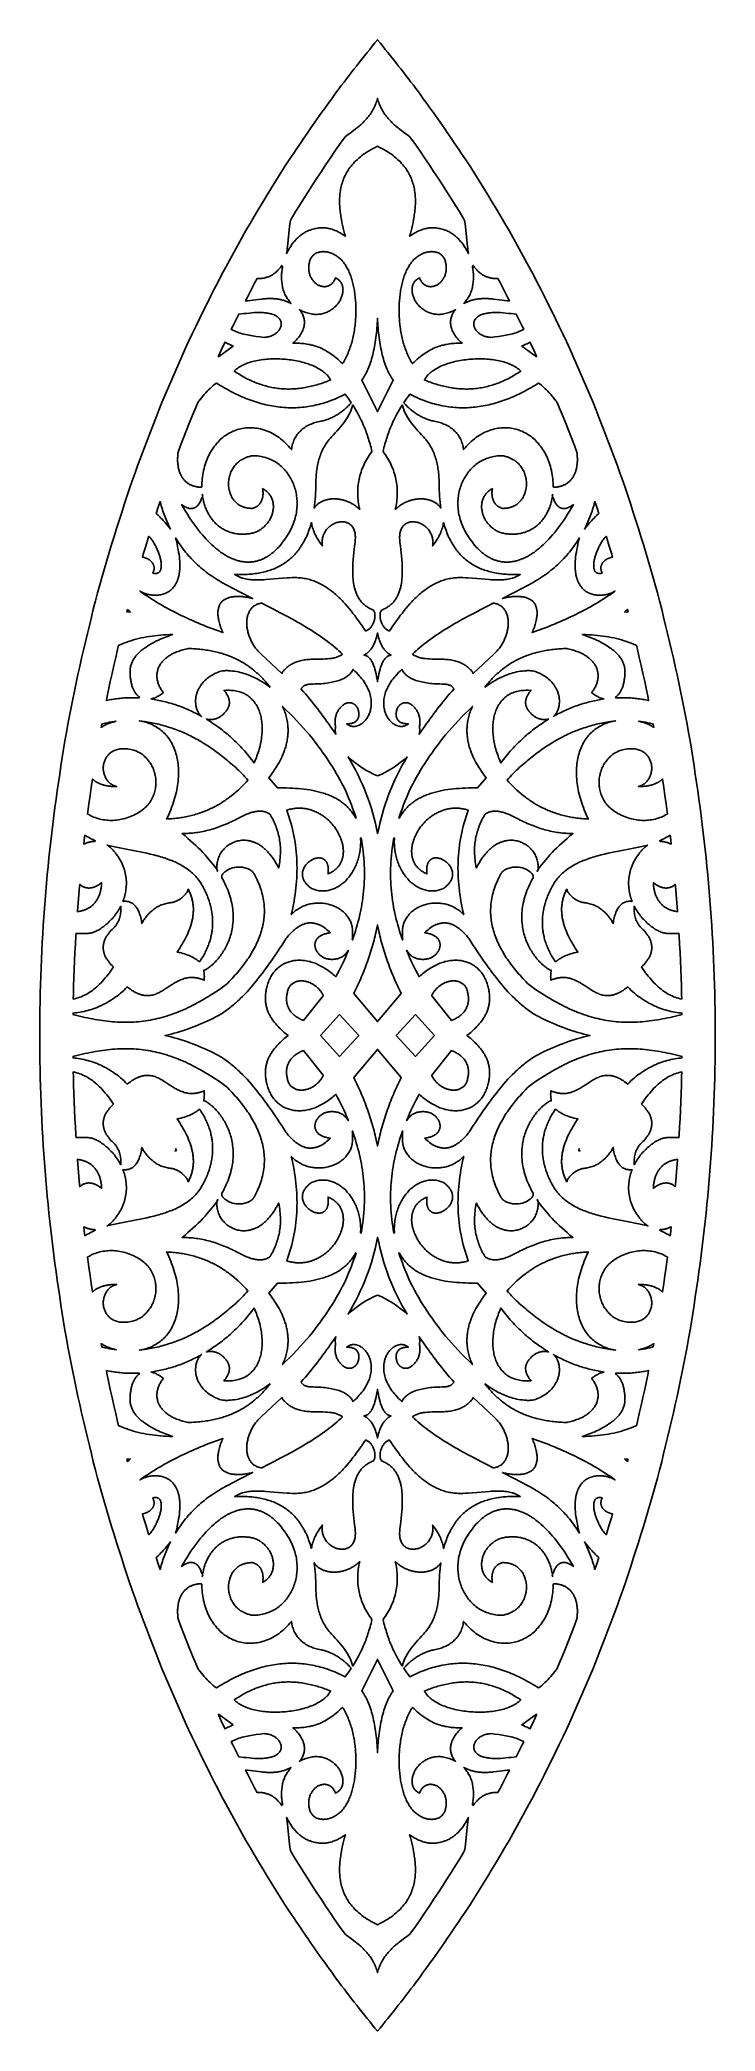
# Model space of a CAD drawing. Extents: x -204 to 204, y -600 to 600.
import ezdxf

# ---------------------------------------------------------------- set-up
doc = ezdxf.new("R2010")
doc.units = 0
doc.header["$MEASUREMENT"] = 0
doc.layers.add('LAYER_1', color=18, linetype='CONTINUOUS')

msp = doc.modelspace()

# ---------------------------------------------------------------- linework, layer by layer
at = {"layer": 'LAYER_1'}
for points in [[(0, -600), (1.6, -598.1), (3.2, -596.1), (4.7, -594.2), (6.3, -592.3), (7.9, -590.3), (9.4, -588.4), (11, -586.4), (12.5, -584.4), (14.1, -582.5), (15.6, -580.5), (17.1, -578.5), (18.6, -576.5), (20.2, -574.5), (21.7, -572.6), (23.2, -570.6), (24.7, -568.6), (26.2, -566.6), (27.6, -564.5), (29.1, -562.5), (30.6, -560.5), (32, -558.5), (33.5, -556.5), (35, -554.4), (36.4, -552.4), (37.8, -550.4), (39.3, -548.3), (40.7, -546.3), (42.1, -544.2), (43.5, -542.1), (44.9, -540.1), (46.3, -538), (47.7, -535.9), (49.1, -533.9), (50.5, -531.8), (51.9, -529.7), (53.3, -527.6), (56, -523.4), (58.7, -519.2), (61.4, -515), (64, -510.8), (66.6, -506.5), (69.2, -502.2), (71.8, -498), (74.3, -493.6), (76.9, -489.3), (79.4, -485), (81.8, -480.6), (84.3, -476.3), (86.7, -471.9), (89.1, -467.5), (91.5, -463.1), (93.8, -458.7), (96.2, -454.2), (98.5, -449.8), (100.7, -445.3), (103, -440.8), (105.2, -436.4), (107.4, -431.9), (109.6, -427.3), (111.7, -422.8), (113.9, -418.3), (116, -413.7), (118, -409.1), (120.1, -404.5), (122.1, -399.9), (124.1, -395.3), (126.1, -390.7), (128.1, -386.1), (130, -381.4), (131.9, -376.8), (133.8, -372.1), (135.6, -367.4), (137.4, -362.7), (139.2, -358), (141, -353.3), (142.8, -348.6), (144.5, -343.8), (146.2, -339.1), (147.9, -334.3), (149.5, -329.6), (151.2, -324.8), (152.8, -320), (154.3, -315.2), (155.9, -310.4), (157.4, -305.6), (158.9, -300.8), (160.4, -295.9), (161.9, -291.1), (163.3, -286.2), (164.7, -281.4), (166.1, -276.5), (167.4, -271.6), (168.8, -266.7), (170.1, -261.9), (171.4, -257), (172.6, -252), (173.8, -247.1), (175, -242.2), (176.2, -237.3), (177.4, -232.3), (178.5, -227.4), (179.6, -222.4), (180.7, -217.5), (181.8, -212.5), (182.8, -207.5), (183.8, -202.6), (184.8, -197.6), (185.7, -192.6), (186.7, -187.6), (187.6, -182.6), (188.5, -177.6), (189.3, -172.6), (190.2, -167.5), (191, -162.5), (191.7, -157.5), (192.5, -152.4), (193.2, -147.4), (193.9, -142.4), (194.6, -137.3), (195.3, -132.3), (195.9, -127.2), (196.5, -122.2), (197.1, -117.1), (197.7, -112), (198.2, -107), (198.7, -101.9), (199.2, -96.8), (199.7, -91.7), (200.1, -86.7), (200.5, -81.6), (200.9, -76.5), (201.3, -71.4), (201.6, -66.3), (201.9, -61.2), (202.2, -56.1), (202.5, -51), (202.7, -45.9), (202.9, -40.8), (203.1, -35.7), (203.2, -30.6), (203.4, -25.5), (203.5, -20.4), (203.6, -15.3), (203.6, -10.2), (203.7, -5.1), (203.7, 0), (203.7, 5.1), (203.6, 10.2), (203.6, 15.3), (203.5, 20.4), (203.4, 25.5), (203.2, 30.6), (203.1, 35.7), (202.9, 40.8), (202.7, 45.9), (202.5, 51), (202.2, 56.1), (201.9, 61.2), (201.6, 66.3), (201.3, 71.4), (200.9, 76.5), (200.5, 81.6), (200.1, 86.7), (199.7, 91.7), (199.2, 96.8), (198.7, 101.9), (198.2, 107), (197.7, 112), (197.1, 117.1), (196.5, 122.2), (195.9, 127.2), (195.3, 132.3), (194.6, 137.3), (193.9, 142.4), (193.2, 147.4), (192.5, 152.4), (191.7, 157.5), (191, 162.5), (190.2, 167.5), (189.3, 172.6), (188.5, 177.6), (187.6, 182.6), (186.7, 187.6), (185.7, 192.6), (184.8, 197.6), (183.8, 202.6), (182.8, 207.5), (181.8, 212.5), (180.7, 217.5), (179.6, 222.4), (178.5, 227.4), (177.4, 232.3), (176.2, 237.3), (175, 242.2), (173.8, 247.1), (172.6, 252), (171.4, 257), (170.1, 261.9), (168.8, 266.7), (167.4, 271.6), (166.1, 276.5), (164.7, 281.4), (163.3, 286.2), (161.9, 291.1), (160.4, 295.9), (158.9, 300.8), (157.4, 305.6), (155.9, 310.4), (154.3, 315.2), (152.8, 320), (151.2, 324.8), (149.5, 329.6), (147.9, 334.3), (146.2, 339.1), (144.5, 343.8), (142.8, 348.6), (141, 353.3), (139.2, 358), (137.4, 362.7), (135.6, 367.4), (133.8, 372.1), (131.9, 376.8), (130, 381.4), (128.1, 386.1), (126.1, 390.7), (124.1, 395.3), (122.1, 399.9), (120.1, 404.5), (118, 409.1), (116, 413.7), (113.9, 418.3), (111.7, 422.8), (109.6, 427.3), (107.4, 431.8), (105.2, 436.4), (103, 440.8), (100.7, 445.3), (98.5, 449.8), (96.2, 454.2), (93.8, 458.7), (91.5, 463.1), (89.1, 467.5), (86.7, 471.9), (84.3, 476.3), (81.8, 480.6), (79.4, 485), (76.9, 489.3), (74.3, 493.6), (71.8, 498), (69.2, 502.2), (66.6, 506.5), (64, 510.8), (61.4, 515), (58.7, 519.2), (56, 523.4), (53.3, 527.6), (51.9, 529.7), (50.5, 531.8), (49.1, 533.9), (47.7, 535.9), (46.3, 538), (44.9, 540.1), (43.5, 542.1), (42.1, 544.2), (40.7, 546.3), (39.3, 548.3), (37.8, 550.4), (36.4, 552.4), (35, 554.4), (33.5, 556.5), (32, 558.5), (30.6, 560.5), (29.1, 562.5), (27.6, 564.5), (26.2, 566.6), (24.7, 568.6), (23.2, 570.6), (21.7, 572.6), (20.2, 574.5), (18.6, 576.5), (17.1, 578.5), (15.6, 580.5), (14.1, 582.5), (12.5, 584.4), (11, 586.4), (9.4, 588.4), (7.9, 590.3), (6.3, 592.3), (4.7, 594.2), (3.2, 596.1), (1.6, 598.1), (0, 600), (-1.6, 598.1), (-3.2, 596.1), (-4.7, 594.2), (-6.3, 592.3), (-7.9, 590.3), (-9.4, 588.4), (-11, 586.4), (-12.5, 584.4), (-14.1, 582.5), (-15.6, 580.5), (-17.1, 578.5), (-18.6, 576.5), (-20.2, 574.5), (-21.7, 572.6), (-23.2, 570.6), (-24.7, 568.6), (-26.2, 566.6), (-27.6, 564.5), (-29.1, 562.5), (-30.6, 560.5), (-32, 558.5), (-33.5, 556.5), (-35, 554.4), (-36.4, 552.4), (-37.8, 550.4), (-39.3, 548.3), (-40.7, 546.3), (-42.1, 544.2), (-43.5, 542.1), (-44.9, 540.1), (-46.3, 538), (-47.7, 535.9), (-49.1, 533.9), (-50.5, 531.8), (-51.9, 529.7), (-53.3, 527.6), (-56, 523.4), (-58.7, 519.2), (-61.4, 515), (-64, 510.8), (-66.6, 506.5), (-69.2, 502.2), (-71.8, 498), (-74.3, 493.6), (-76.9, 489.3), (-79.4, 485), (-81.8, 480.6), (-84.3, 476.3), (-86.7, 471.9), (-89.1, 467.5), (-91.5, 463.1), (-93.8, 458.7), (-96.2, 454.2), (-98.5, 449.8), (-100.7, 445.3), (-103, 440.8), (-105.2, 436.4), (-107.4, 431.8), (-109.6, 427.3), (-111.7, 422.8), (-113.9, 418.3), (-116, 413.7), (-118, 409.1), (-120.1, 404.5), (-122.1, 399.9), (-124.1, 395.3), (-126.1, 390.7), (-128.1, 386.1), (-130, 381.4), (-131.9, 376.8), (-133.8, 372.1), (-135.6, 367.4), (-137.4, 362.7), (-139.2, 358), (-141, 353.3), (-142.8, 348.6), (-144.5, 343.8), (-146.2, 339.1), (-147.9, 334.3), (-149.5, 329.6), (-151.2, 324.8), (-152.8, 320), (-154.3, 315.2), (-155.9, 310.4), (-157.4, 305.6), (-158.9, 300.8), (-160.4, 295.9), (-161.9, 291.1), (-163.3, 286.2), (-164.7, 281.4), (-166.1, 276.5), (-167.4, 271.6), (-168.8, 266.7), (-170.1, 261.9), (-171.4, 257), (-172.6, 252), (-173.8, 247.1), (-175, 242.2), (-176.2, 237.3), (-177.4, 232.3), (-178.5, 227.4), (-179.6, 222.4), (-180.7, 217.5), (-181.8, 212.5), (-182.8, 207.5), (-183.8, 202.6), (-184.8, 197.6), (-185.7, 192.6), (-186.7, 187.6), (-187.6, 182.6), (-188.5, 177.6), (-189.3, 172.6), (-190.2, 167.5), (-191, 162.5), (-191.7, 157.5), (-192.5, 152.4), (-193.2, 147.4), (-193.9, 142.4), (-194.6, 137.3), (-195.3, 132.3), (-195.9, 127.2), (-196.5, 122.2), (-197.1, 117.1), (-197.7, 112), (-198.2, 107), (-198.7, 101.9), (-199.2, 96.8), (-199.7, 91.7), (-200.1, 86.7), (-200.5, 81.6), (-200.9, 76.5), (-201.3, 71.4), (-201.6, 66.3), (-201.9, 61.2), (-202.2, 56.1), (-202.5, 51), (-202.7, 45.9), (-202.9, 40.8), (-203.1, 35.7), (-203.2, 30.6), (-203.4, 25.5), (-203.5, 20.4), (-203.6, 15.3), (-203.6, 10.2), (-203.7, 5.1), (-203.7, 0), (-203.7, -5.1), (-203.6, -10.2), (-203.6, -15.3), (-203.5, -20.4), (-203.4, -25.5), (-203.2, -30.6), (-203.1, -35.7), (-202.9, -40.8), (-202.7, -45.9), (-202.5, -51), (-202.2, -56.1), (-201.9, -61.2), (-201.6, -66.3), (-201.3, -71.4), (-200.9, -76.5), (-200.5, -81.6), (-200.1, -86.7), (-199.7, -91.7), (-199.2, -96.8), (-198.7, -101.9), (-198.2, -107), (-197.7, -112), (-197.1, -117.1), (-196.5, -122.2), (-195.9, -127.2), (-195.3, -132.3), (-194.6, -137.3), (-193.9, -142.4), (-193.2, -147.4), (-192.5, -152.4), (-191.7, -157.5), (-191, -162.5), (-190.2, -167.5), (-189.3, -172.6), (-188.5, -177.6), (-187.6, -182.6), (-186.7, -187.6), (-185.7, -192.6), (-184.8, -197.6), (-183.8, -202.6), (-182.8, -207.5), (-181.8, -212.5), (-180.7, -217.5), (-179.6, -222.4), (-178.5, -227.4), (-177.4, -232.3), (-176.2, -237.3), (-175, -242.2), (-173.8, -247.1), (-172.6, -252), (-171.4, -257), (-170.1, -261.9), (-168.8, -266.7), (-167.4, -271.6), (-166.1, -276.5), (-164.7, -281.4), (-163.3, -286.2), (-161.9, -291.1), (-160.4, -295.9), (-158.9, -300.8), (-157.4, -305.6), (-155.9, -310.4), (-154.3, -315.2), (-152.8, -320), (-151.2, -324.8), (-149.5, -329.6), (-147.9, -334.3), (-146.2, -339.1), (-144.5, -343.8), (-142.8, -348.6), (-141, -353.3), (-139.2, -358), (-137.4, -362.7), (-135.6, -367.4), (-133.8, -372.1), (-131.9, -376.8), (-130, -381.4), (-128.1, -386.1), (-126.1, -390.7), (-124.1, -395.3), (-122.1, -399.9), (-120.1, -404.5), (-118, -409.1), (-116, -413.7), (-113.9, -418.3), (-111.7, -422.8), (-109.6, -427.3), (-107.4, -431.9), (-105.2, -436.4), (-103, -440.8), (-100.7, -445.3), (-98.5, -449.8), (-96.2, -454.2), (-93.8, -458.7), (-91.5, -463.1), (-89.1, -467.5), (-86.7, -471.9), (-84.3, -476.3), (-81.8, -480.6), (-79.4, -485), (-76.9, -489.3), (-74.3, -493.6), (-71.8, -498), (-69.2, -502.2), (-66.6, -506.5), (-64, -510.8), (-61.4, -515), (-58.7, -519.2), (-56, -523.4), (-53.3, -527.6), (-51.9, -529.7), (-50.5, -531.8), (-49.1, -533.9), (-47.7, -535.9), (-46.3, -538), (-44.9, -540.1), (-43.5, -542.1), (-42.1, -544.2), (-40.7, -546.3), (-39.3, -548.3), (-37.8, -550.4), (-36.4, -552.4), (-35, -554.4), (-33.5, -556.5), (-32, -558.5), (-30.6, -560.5), (-29.1, -562.5), (-27.6, -564.5), (-26.2, -566.6), (-24.7, -568.6), (-23.2, -570.6), (-21.7, -572.6), (-20.2, -574.5), (-18.6, -576.5), (-17.1, -578.5), (-15.6, -580.5), (-14.1, -582.5), (-12.5, -584.4), (-11, -586.4), (-9.4, -588.4), (-7.9, -590.3), (-6.3, -592.3), (-4.7, -594.2), (-3.2, -596.1), (-1.6, -598.1)], [(0.3, 563.9), (0.5, 563.1), (0.8, 562.3), (1.1, 561.5), (1.4, 560.7), (1.7, 560), (2, 559.2), (2.4, 558.5), (2.8, 557.8), (3.2, 557.1), (3.6, 556.4), (4.1, 555.7), (4.5, 555.1), (5, 554.4), (5.5, 553.8), (6, 553.1), (6.5, 552.5), (7.1, 551.9), (7.6, 551.3), (8.2, 550.7), (8.7, 550.2), (9.3, 549.6), (9.9, 549), (10.5, 548.5), (11.1, 547.9), (11.8, 547.4), (12.4, 546.9), (13, 546.3), (14.4, 545.3), (15.7, 544.3), (17, 543.3), (18.4, 542.4), (19.5, 541.6), (20.1, 540.8), (22.9, 536.9), (25.7, 532.9), (28.4, 528.8), (31.1, 524.8), (33.8, 520.7), (36.5, 516.7), (39.2, 512.6), (41.8, 508.5), (44.4, 504.4), (47, 500.2), (49.6, 496.1), (52.1, 491.9), (52.5, 491.2), (52.5, 491.1), (52.8, 489.2), (53, 487.3), (53.4, 483.4), (54.3, 475.2), (54.4, 474.2), (54.5, 473.2), (54.7, 472.3), (54.9, 471.3), (54.8, 471.2), (54.5, 471.8), (54.2, 472.4), (53.9, 473), (53.5, 473.6), (53.2, 474.2), (52.9, 474.7), (52.5, 475.3), (52.1, 475.9), (51.8, 476.4), (51.4, 477), (51, 477.5), (50.6, 478), (50.1, 478.5), (49.7, 479), (49.3, 479.5), (48.8, 480), (48.4, 480.4), (47.9, 480.8), (47.4, 481.3), (47, 481.7), (46.5, 482.1), (46, 482.5), (45.5, 482.8), (44.9, 483.2), (44.4, 483.5), (43.9, 483.9), (43.4, 484.2), (42.8, 484.4), (42.3, 484.7), (41.7, 485), (41.1, 485.2), (40.5, 485.4), (39.8, 485.7), (39, 485.9), (38.2, 486.1), (37.5, 486.3), (36.7, 486.4), (36, 486.6), (35.3, 486.7), (34.6, 486.7), (33.9, 486.8), (33.2, 486.8), (32.6, 486.8), (31.9, 486.8), (31.2, 486.7), (30.6, 486.6), (30, 486.5), (29.3, 486.4), (28.7, 486.2), (28.1, 486.1), (27.4, 485.9), (26.8, 485.6), (26.2, 485.4), (25.6, 485.1), (25, 484.9), (24.4, 484.6), (23.8, 484.3), (23.2, 483.9), (22.6, 483.6), (21.9, 483.2), (21.3, 482.8), (20.7, 482.4), (19.4, 481.6), (19.9, 483.2), (20.3, 484.9), (20.7, 486.6), (21.1, 488.3), (21.5, 490), (21.8, 491.8), (22.1, 493.6), (22.2, 494.5), (22.4, 495.4), (22.5, 496.3), (22.6, 497.2), (22.7, 498.1), (22.8, 499), (22.8, 499.9), (22.9, 500.8), (22.9, 501.7), (22.9, 502.7), (22.9, 503.6), (22.9, 504.5), (22.8, 505.4), (22.8, 506.3), (22.7, 507.2), (22.6, 508.1), (22.4, 509), (22.3, 509.9), (22.1, 510.9), (21.9, 511.8), (21.7, 512.7), (21.4, 513.5), (21.1, 514.4), (20.8, 515.3), (20.5, 516.2), (20.1, 517.1), (19.7, 518), (19.2, 518.8), (18.8, 519.7), (18.3, 520.5), (17.7, 521.4), (17.2, 522.2), (16.6, 523.1), (15.9, 523.9), (15.2, 524.7), (14.5, 525.5), (13.8, 526.4), (13, 527.1), (12.1, 527.9), (11.3, 528.7), (10.3, 529.5), (9.4, 530.2), (8.4, 531), (7.3, 531.7), (6.2, 532.5), (5.1, 533.2), (3.9, 533.9), (2.7, 534.6), (1.4, 535.2), (0.1, 535.9), (0.1, 535.9), (0.1, 535.9), (0.1, 535.9), (0, 535.9), (-0.1, 535.9), (-0.1, 535.9), (-0.1, 535.9), (-0.1, 535.9), (-1.4, 535.2), (-2.7, 534.6), (-3.9, 533.9), (-5.1, 533.2), (-6.2, 532.5), (-7.3, 531.7), (-8.4, 531), (-9.4, 530.2), (-10.3, 529.5), (-11.3, 528.7), (-12.1, 527.9), (-13, 527.1), (-13.8, 526.4), (-14.5, 525.5), (-15.2, 524.7), (-15.9, 523.9), (-16.6, 523.1), (-17.2, 522.2), (-17.7, 521.4), (-18.3, 520.5), (-18.8, 519.7), (-19.2, 518.8), (-19.7, 518), (-20.1, 517.1), (-20.5, 516.2), (-20.8, 515.3), (-21.1, 514.4), (-21.4, 513.5), (-21.7, 512.7), (-21.9, 511.8), (-22.1, 510.9), (-22.3, 509.9), (-22.4, 509), (-22.6, 508.1), (-22.7, 507.2), (-22.8, 506.3), (-22.8, 505.4), (-22.9, 504.5), (-22.9, 503.6), (-22.9, 502.7), (-22.9, 501.7), (-22.9, 500.8), (-22.8, 499.9), (-22.8, 499), (-22.7, 498.1), (-22.6, 497.2), (-22.5, 496.3), (-22.4, 495.4), (-22.2, 494.5), (-22.1, 493.6), (-21.8, 491.8), (-21.5, 490), (-21.1, 488.3), (-20.7, 486.6), (-20.3, 484.9), (-19.9, 483.2), (-19.4, 481.6), (-20.7, 482.4), (-21.3, 482.8), (-21.9, 483.2), (-22.6, 483.6), (-23.2, 483.9), (-23.8, 484.3), (-24.4, 484.6), (-25, 484.9), (-25.6, 485.1), (-26.2, 485.4), (-26.8, 485.6), (-27.4, 485.9), (-28.1, 486.1), (-28.7, 486.2), (-29.3, 486.4), (-30, 486.5), (-30.6, 486.6), (-31.2, 486.7), (-31.9, 486.8), (-32.6, 486.8), (-33.2, 486.8), (-33.9, 486.8), (-34.6, 486.7), (-35.3, 486.7), (-36, 486.6), (-36.7, 486.4), (-37.5, 486.3), (-38.2, 486.1), (-39, 485.9), (-39.8, 485.7), (-40.5, 485.4), (-41.1, 485.2), (-41.7, 485), (-42.3, 484.7), (-42.8, 484.4), (-43.4, 484.2), (-43.9, 483.9), (-44.4, 483.5), (-44.9, 483.2), (-45.5, 482.8), (-46, 482.5), (-46.5, 482.1), (-47, 481.7), (-47.4, 481.3), (-47.9, 480.8), (-48.4, 480.4), (-48.8, 480), (-49.3, 479.5), (-49.7, 479), (-50.1, 478.5), (-50.6, 478), (-51, 477.5), (-51.4, 477), (-51.8, 476.4), (-52.1, 475.9), (-52.5, 475.3), (-52.9, 474.7), (-53.2, 474.2), (-53.5, 473.6), (-53.9, 473), (-54.2, 472.4), (-54.5, 471.8), (-54.8, 471.2), (-54.9, 471.3), (-54.7, 472.3), (-54.5, 473.2), (-54.4, 474.2), (-54.3, 475.2), (-53.4, 483.4), (-53, 487.3), (-52.8, 489.2), (-52.5, 491.1), (-52.5, 491.2), (-52.1, 491.9), (-49.6, 496.1), (-47, 500.2), (-44.4, 504.4), (-41.8, 508.5), (-39.2, 512.6), (-36.5, 516.7), (-33.8, 520.7), (-31.1, 524.8), (-28.4, 528.8), (-25.7, 532.9), (-22.9, 536.9), (-20.1, 540.8), (-19.5, 541.6), (-18.4, 542.4), (-17, 543.3), (-15.7, 544.3), (-14.4, 545.3), (-13, 546.3), (-12.4, 546.9), (-11.8, 547.4), (-11.1, 547.9), (-10.5, 548.5), (-9.9, 549), (-9.3, 549.6), (-8.7, 550.2), (-8.2, 550.7), (-7.6, 551.3), (-7.1, 551.9), (-6.5, 552.5), (-6, 553.1), (-5.5, 553.8), (-5, 554.4), (-4.5, 555.1), (-4.1, 555.7), (-3.6, 556.4), (-3.2, 557.1), (-2.8, 557.8), (-2.4, 558.5), (-2, 559.2), (-1.7, 560), (-1.4, 560.7), (-1.1, 561.5), (-0.8, 562.3), (-0.5, 563.1), (-0.3, 563.9), (-0.1, 564.7), (-0.1, 564.7), (-0.1, 564.7), (-0.1, 564.7), (0, 564.7), (0.1, 564.7), (0.1, 564.7), (0.1, 564.7), (0.1, 564.7)], [(-32.2, 472.3), (-31.7, 472.3), (-31.3, 472.3), (-30.9, 472.2), (-30.5, 472.2), (-30, 472.1), (-29.6, 472), (-29.1, 471.8), (-28.7, 471.7), (-28.3, 471.6), (-27.8, 471.4), (-27.4, 471.2), (-26.9, 471), (-26.5, 470.8), (-26.1, 470.6), (-25.6, 470.3), (-25.2, 470.1), (-24.7, 469.8), (-24.3, 469.5), (-23.9, 469.2), (-23.5, 468.9), (-23, 468.5), (-22.6, 468.1), (-22.2, 467.8), (-21.8, 467.4), (-21.4, 466.9), (-21, 466.5), (-20.6, 466.1), (-20.3, 465.6), (-19.9, 465.1), (-19.5, 464.6), (-19.2, 464.1), (-18.8, 463.5), (-18.5, 462.9), (-18.2, 462.4), (-17.8, 461.8), (-17.5, 461.1), (-17.2, 460.5), (-17, 459.8), (-16.7, 459.1), (-16.4, 458.4), (-16.1, 457.7), (-15.9, 457), (-15.7, 456.2), (-15.4, 455.5), (-15.2, 454.7), (-15, 453.9), (-14.8, 453.1), (-14.6, 452.3), (-14.4, 451.4), (-14.3, 450.6), (-14.1, 449.7), (-13.9, 448.9), (-13.8, 448), (-13.7, 447.1), (-13.6, 446.2), (-13.5, 445.3), (-13.4, 444.3), (-13.3, 443.4), (-13.2, 442.5), (-13.1, 441.5), (-13.1, 440.6), (-13, 439.6), (-13, 438.7), (-13, 437.7), (-13, 436.8), (-13, 435.8), (-13, 434.8), (-13.1, 433.8), (-13.1, 432.9), (-13.2, 431.9), (-13.2, 430.9), (-13.3, 429.9), (-13.4, 429), (-13.5, 428), (-13.6, 427), (-13.8, 426), (-13.9, 425.1), (-14.1, 424.1), (-14.2, 423.1), (-14.4, 422.2), (-14.6, 421.2), (-14.8, 420.3), (-15.1, 419.4), (-15.3, 418.4), (-15.5, 417.5), (-15.8, 416.6), (-16.1, 415.7), (-16.4, 414.8), (-16.7, 413.9), (-17, 413), (-17.4, 412.1), (-17.7, 411.3), (-18.1, 410.4), (-18.5, 409.6), (-18.9, 408.8), (-19.3, 408), (-19.7, 407.2), (-20.1, 406.4), (-20.6, 405.6), (-21.1, 404.9), (-22.1, 405.8), (-23.1, 406.7), (-24, 407.6), (-25, 408.4), (-26, 409.2), (-26.9, 409.9), (-27.9, 410.6), (-28.8, 411.2), (-29.8, 411.8), (-30.7, 412.4), (-31.6, 412.9), (-32.6, 413.4), (-33.5, 413.9), (-34.4, 414.3), (-35.3, 414.7), (-36.2, 415), (-37.1, 415.3), (-38, 415.6), (-39, 415.9), (-39.9, 416.1), (-40.8, 416.4), (-41.7, 416.5), (-42.6, 416.7), (-43.5, 416.8), (-44.4, 417), (-45.4, 417.1), (-46.3, 417.1), (-47.2, 417.2), (-48.1, 417.2), (-49.1, 417.2), (-50, 417.2), (-51, 417.2), (-50.2, 417.9), (-49.5, 418.6), (-48.8, 419.3), (-48.2, 420), (-47.6, 420.7), (-47.1, 421.4), (-46.6, 422.1), (-46.2, 422.8), (-45.8, 423.5), (-45.5, 424.2), (-45.1, 424.9), (-44.9, 425.6), (-44.6, 426.2), (-44.5, 426.9), (-44.3, 427.5), (-44.2, 428.2), (-44.1, 428.8), (-44.1, 429.5), (-44.1, 430.1), (-44.1, 430.7), (-44.2, 431.3), (-44.3, 431.9), (-44.4, 432.5), (-44.6, 433.1), (-44.8, 433.7), (-45, 434.2), (-45.3, 434.8), (-45.6, 435.3), (-45.9, 435.9), (-46.3, 436.4), (-46.6, 436.9), (-47, 437.3), (-46.6, 437.1), (-46, 436.8), (-45.5, 436.5), (-44.9, 436.3), (-44.3, 436), (-43.8, 435.8), (-43.2, 435.6), (-42.5, 435.4), (-41.7, 435.2), (-40.9, 435), (-40.1, 434.8), (-39.3, 434.7), (-38.5, 434.6), (-37.8, 434.5), (-37, 434.5), (-36.3, 434.5), (-35.6, 434.6), (-34.9, 434.6), (-34.2, 434.7), (-33.5, 434.9), (-32.8, 435), (-32.1, 435.2), (-31.5, 435.4), (-30.9, 435.7), (-30.3, 435.9), (-29.7, 436.2), (-29.1, 436.5), (-28.5, 436.8), (-28, 437.2), (-27.5, 437.6), (-27, 437.9), (-26.5, 438.3), (-26, 438.8), (-25.5, 439.2), (-25.1, 439.6), (-24.7, 440.1), (-24.3, 440.6), (-23.9, 441), (-23.5, 441.5), (-23.2, 442), (-22.9, 442.5), (-22.6, 443), (-22.3, 443.6), (-22.1, 444.1), (-21.9, 444.6), (-21.7, 445.1), (-21.5, 445.7), (-21.3, 446.2), (-21.2, 446.7), (-21.1, 447.3), (-21, 447.8), (-20.9, 448.3), (-20.9, 448.8), (-20.9, 449.3), (-20.9, 449.8), (-20.9, 450.3), (-21, 450.8), (-21.1, 451.3), (-21.2, 451.8), (-21.4, 452.3), (-21.5, 452.7), (-21.7, 453.1), (-22, 453.6), (-22.2, 454), (-22.5, 454.4), (-22.8, 454.7), (-23.2, 455.1), (-23.6, 455.4), (-24, 455.7), (-24.4, 456), (-24.9, 456.3), (-25.4, 456.5), (-25.6, 456), (-25.8, 455.5), (-26.1, 455), (-26.3, 454.6), (-26.6, 454.2), (-26.9, 453.8), (-27.2, 453.4), (-27.5, 453.1), (-27.8, 452.8), (-28.1, 452.5), (-28.5, 452.3), (-28.8, 452.1), (-29.2, 451.9), (-29.6, 451.7), (-29.9, 451.6), (-30.3, 451.5), (-30.7, 451.4), (-31.1, 451.3), (-31.4, 451.3), (-31.8, 451.2), (-32.2, 451.2), (-32.6, 451.3), (-33, 451.3), (-33.4, 451.4), (-33.8, 451.5), (-34.2, 451.6), (-34.6, 451.7), (-35, 451.9), (-35.4, 452), (-35.7, 452.2), (-36.1, 452.4), (-36.5, 452.7), (-36.8, 452.9), (-37.2, 453.2), (-37.5, 453.5), (-37.9, 453.8), (-38.2, 454.1), (-38.5, 454.4), (-38.8, 454.8), (-39.1, 455.1), (-39.4, 455.5), (-39.7, 455.9), (-39.9, 456.3), (-40.1, 456.8), (-40.4, 457.2), (-40.6, 457.6), (-40.8, 458.1), (-40.9, 458.6), (-41.1, 459.1), (-41.2, 459.6), (-41.3, 460.1), (-41.4, 460.6), (-41.5, 461.2), (-41.5, 461.7), (-41.5, 462.3), (-41.5, 462.8), (-41.5, 463.4), (-41.5, 464), (-41.4, 464.6), (-41.3, 465.2), (-41.1, 465.8), (-41, 466.4), (-40.8, 467), (-40.6, 467.6), (-40.4, 468), (-40.3, 468.3), (-40.1, 468.6), (-39.9, 468.9), (-39.7, 469.2), (-39.5, 469.5), (-39.3, 469.7), (-39.1, 470), (-38.8, 470.2), (-38.6, 470.5), (-38.3, 470.7), (-38, 470.9), (-37.7, 471.1), (-37.4, 471.2), (-37.1, 471.4), (-36.7, 471.6), (-36.4, 471.7), (-36.1, 471.8), (-35.7, 471.9), (-35.3, 472), (-35, 472.1), (-34.6, 472.2), (-34.2, 472.3), (-33.8, 472.3), (-33.4, 472.3), (-33, 472.4), (-32.6, 472.4)], [(33, 472.4), (33.4, 472.3), (33.8, 472.3), (34.2, 472.3), (34.6, 472.2), (35, 472.1), (35.3, 472), (35.7, 471.9), (36.1, 471.8), (36.4, 471.7), (36.7, 471.6), (37.1, 471.4), (37.4, 471.2), (37.7, 471.1), (38, 470.9), (38.3, 470.7), (38.6, 470.5), (38.8, 470.2), (39.1, 470), (39.3, 469.7), (39.5, 469.5), (39.7, 469.2), (39.9, 468.9), (40.1, 468.6), (40.3, 468.3), (40.4, 468), (40.6, 467.6), (40.8, 467), (41, 466.4), (41.1, 465.8), (41.3, 465.2), (41.4, 464.6), (41.5, 464), (41.5, 463.4), (41.5, 462.8), (41.5, 462.3), (41.5, 461.7), (41.5, 461.2), (41.4, 460.6), (41.3, 460.1), (41.2, 459.6), (41.1, 459.1), (40.9, 458.6), (40.8, 458.1), (40.6, 457.6), (40.4, 457.2), (40.1, 456.8), (39.9, 456.3), (39.7, 455.9), (39.4, 455.5), (39.1, 455.1), (38.8, 454.8), (38.5, 454.4), (38.2, 454.1), (37.9, 453.8), (37.5, 453.5), (37.2, 453.2), (36.8, 452.9), (36.5, 452.7), (36.1, 452.4), (35.7, 452.2), (35.4, 452), (35, 451.9), (34.6, 451.7), (34.2, 451.6), (33.8, 451.5), (33.4, 451.4), (33, 451.3), (32.6, 451.3), (32.2, 451.2), (31.8, 451.2), (31.4, 451.3), (31.1, 451.3), (30.7, 451.4), (30.3, 451.5), (29.9, 451.6), (29.6, 451.7), (29.2, 451.9), (28.8, 452.1), (28.5, 452.3), (28.1, 452.5), (27.8, 452.8), (27.5, 453.1), (27.2, 453.4), (26.9, 453.8), (26.6, 454.2), (26.3, 454.6), (26.1, 455), (25.8, 455.5), (25.6, 456), (25.4, 456.5), (24.9, 456.3), (24.4, 456), (24, 455.7), (23.6, 455.4), (23.2, 455.1), (22.8, 454.7), (22.5, 454.4), (22.2, 454), (22, 453.6), (21.7, 453.1), (21.5, 452.7), (21.4, 452.3), (21.2, 451.8), (21.1, 451.3), (21, 450.8), (20.9, 450.3), (20.9, 449.8), (20.9, 449.3), (20.9, 448.8), (20.9, 448.3), (21, 447.8), (21.1, 447.3), (21.2, 446.7), (21.3, 446.2), (21.5, 445.7), (21.7, 445.1), (21.9, 444.6), (22.1, 444.1), (22.3, 443.6), (22.6, 443), (22.9, 442.5), (23.2, 442), (23.5, 441.5), (23.9, 441), (24.3, 440.6), (24.7, 440.1), (25.1, 439.6), (25.5, 439.2), (26, 438.8), (26.5, 438.3), (27, 437.9), (27.5, 437.6), (28, 437.2), (28.5, 436.8), (29.1, 436.5), (29.7, 436.2), (30.3, 435.9), (30.9, 435.7), (31.5, 435.4), (32.1, 435.2), (32.8, 435), (33.5, 434.9), (34.2, 434.7), (34.9, 434.6), (35.6, 434.6), (36.3, 434.5), (37, 434.5), (37.8, 434.5), (38.5, 434.6), (39.3, 434.7), (40.1, 434.8), (40.9, 435), (41.7, 435.2), (42.5, 435.4), (43.2, 435.6), (43.8, 435.8), (44.3, 436), (44.9, 436.3), (45.5, 436.5), (46, 436.8), (46.6, 437.1), (47, 437.3), (46.6, 436.9), (46.3, 436.4), (45.9, 435.9), (45.6, 435.3), (45.3, 434.8), (45, 434.2), (44.8, 433.7), (44.6, 433.1), (44.4, 432.5), (44.3, 431.9), (44.2, 431.3), (44.1, 430.7), (44.1, 430.1), (44.1, 429.5), (44.1, 428.8), (44.2, 428.2), (44.3, 427.5), (44.5, 426.9), (44.6, 426.2), (44.9, 425.6), (45.1, 424.9), (45.5, 424.2), (45.8, 423.5), (46.2, 422.8), (46.6, 422.1), (47.1, 421.4), (47.6, 420.7), (48.2, 420), (48.8, 419.3), (49.5, 418.6), (50.2, 417.9), (51, 417.2), (50, 417.2), (49.1, 417.2), (48.1, 417.2), (47.2, 417.2), (46.3, 417.1), (45.4, 417.1), (44.4, 417), (43.5, 416.8), (42.6, 416.7), (41.7, 416.5), (40.8, 416.4), (39.9, 416.1), (39, 415.9), (38, 415.6), (37.1, 415.3), (36.2, 415), (35.3, 414.7), (34.4, 414.3), (33.5, 413.9), (32.6, 413.4), (31.6, 412.9), (30.7, 412.4), (29.8, 411.8), (28.8, 411.2), (27.9, 410.6), (26.9, 409.9), (26, 409.2), (25, 408.4), (24, 407.6), (23.1, 406.7), (22.1, 405.8), (21.1, 404.9), (20.6, 405.6), (20.1, 406.4), (19.7, 407.2), (19.3, 408), (18.9, 408.8), (18.5, 409.6), (18.1, 410.4), (17.7, 411.3), (17.4, 412.1), (17, 413), (16.7, 413.9), (16.4, 414.8), (16.1, 415.7), (15.8, 416.6), (15.5, 417.5), (15.3, 418.4), (15.1, 419.4), (14.8, 420.3), (14.6, 421.2), (14.4, 422.2), (14.2, 423.1), (14.1, 424.1), (13.9, 425.1), (13.8, 426), (13.6, 427), (13.5, 428), (13.4, 429), (13.3, 429.9), (13.2, 430.9), (13.2, 431.9), (13.1, 432.9), (13.1, 433.8), (13, 434.8), (13, 435.8), (13, 436.8), (13, 437.7), (13, 438.7), (13, 439.6), (13.1, 440.6), (13.1, 441.5), (13.2, 442.5), (13.3, 443.4), (13.4, 444.3), (13.5, 445.3), (13.6, 446.2), (13.7, 447.1), (13.8, 448), (13.9, 448.9), (14.1, 449.7), (14.3, 450.6), (14.4, 451.4), (14.6, 452.3), (14.8, 453.1), (15, 453.9), (15.2, 454.7), (15.4, 455.5), (15.7, 456.2), (15.9, 457), (16.1, 457.7), (16.4, 458.4), (16.7, 459.1), (17, 459.8), (17.2, 460.5), (17.5, 461.1), (17.8, 461.8), (18.2, 462.4), (18.5, 462.9), (18.8, 463.5), (19.2, 464.1), (19.5, 464.6), (19.9, 465.1), (20.3, 465.6), (20.6, 466.1), (21, 466.5), (21.4, 466.9), (21.8, 467.4), (22.2, 467.8), (22.6, 468.1), (23, 468.5), (23.5, 468.9), (23.9, 469.2), (24.3, 469.5), (24.7, 469.8), (25.2, 470.1), (25.6, 470.3), (26.1, 470.6), (26.5, 470.8), (26.9, 471), (27.4, 471.2), (27.8, 471.4), (28.3, 471.6), (28.7, 471.7), (29.1, 471.8), (29.6, 472), (30, 472.1), (30.5, 472.2), (30.9, 472.2), (31.3, 472.3), (31.7, 472.3), (32.2, 472.3), (32.6, 472.4)], [(-57.7, 464), (-57.5, 463.9), (-57.4, 463.7), (-57.3, 463.6), (-57.4, 462.9), (-57.5, 462.1), (-57.6, 461.4), (-57.7, 460.6), (-57.8, 459.8), (-57.9, 459.1), (-57.9, 458.3), (-57.9, 457.5), (-57.9, 456.8), (-57.9, 456), (-57.9, 455.3), (-57.8, 454.5), (-57.7, 453.8), (-57.6, 453), (-57.5, 452.3), (-57.4, 451.5), (-57.2, 450.8), (-57, 450.1), (-56.8, 449.4), (-56.6, 448.7), (-56.3, 448), (-56.1, 447.3), (-55.8, 446.6), (-55.4, 446), (-55.1, 445.3), (-54.7, 444.7), (-54.4, 444.1), (-53.9, 443.5), (-53.5, 442.9), (-53, 442.3), (-52.6, 441.7), (-52.1, 441.2), (-52.5, 441.4), (-52.9, 441.6), (-53.4, 441.8), (-53.9, 442), (-54.3, 442.2), (-54.8, 442.4), (-55.3, 442.6), (-55.8, 442.8), (-56.3, 442.9), (-56.9, 443.1), (-57.4, 443.2), (-57.9, 443.4), (-58.5, 443.5), (-59, 443.6), (-59.6, 443.7), (-60.1, 443.8), (-60.7, 443.9), (-61.3, 443.9), (-61.9, 444), (-62.5, 444), (-63, 444.1), (-63.6, 444.1), (-64.2, 444.1), (-64.9, 444.1), (-65.5, 444.1), (-66.1, 444.1), (-66.7, 444.1), (-67.3, 444), (-67.9, 444), (-68.6, 443.9), (-69.2, 443.9), (-69.8, 443.8), (-71.7, 443.5), (-73.4, 443.3), (-75.1, 443.1), (-76.7, 442.9), (-78.3, 442.8), (-79.6, 442.7), (-78.4, 445), (-76.2, 449.3), (-73.9, 453.7), (-72.6, 456.1), (-72.3, 456.1), (-71.9, 456.1), (-71.4, 456.1), (-71, 456.1), (-70.5, 456.1), (-70.1, 456.2), (-69.7, 456.2), (-69.2, 456.3), (-68.8, 456.4), (-68.4, 456.4), (-67.9, 456.5), (-67.5, 456.7), (-67.1, 456.8), (-66.7, 456.9), (-66.2, 457.1), (-65.8, 457.2), (-65.4, 457.4), (-65, 457.6), (-64.6, 457.8), (-64.2, 458), (-63.8, 458.2), (-63.4, 458.4), (-63.1, 458.6), (-62.7, 458.9), (-62.3, 459.2), (-61.9, 459.4), (-61.6, 459.7), (-61.2, 460), (-60.9, 460.3), (-60.5, 460.7), (-60.2, 461), (-59.9, 461.3), (-59.6, 461.7), (-59.2, 462.1), (-58.9, 462.5), (-58.6, 462.9), (-58.3, 463.3), (-58.1, 463.7), (-57.8, 464.1)], [(58.1, 463.7), (58.3, 463.3), (58.6, 462.9), (58.9, 462.5), (59.2, 462.1), (59.6, 461.7), (59.9, 461.3), (60.2, 461), (60.5, 460.7), (60.9, 460.3), (61.2, 460), (61.6, 459.7), (61.9, 459.4), (62.3, 459.2), (62.7, 458.9), (63.1, 458.6), (63.4, 458.4), (63.8, 458.2), (64.2, 458), (64.6, 457.8), (65, 457.6), (65.4, 457.4), (65.8, 457.2), (66.2, 457.1), (66.7, 456.9), (67.1, 456.8), (67.5, 456.7), (67.9, 456.5), (68.4, 456.4), (68.8, 456.4), (69.2, 456.3), (69.7, 456.2), (70.1, 456.2), (70.5, 456.1), (71, 456.1), (71.4, 456.1), (71.9, 456.1), (72.3, 456.1), (72.6, 456.1), (73.9, 453.7), (76.2, 449.3), (78.4, 445), (79.6, 442.7), (78.3, 442.8), (76.7, 442.9), (75.1, 443.1), (73.4, 443.3), (71.7, 443.5), (69.8, 443.8), (69.2, 443.9), (68.6, 443.9), (67.9, 444), (67.3, 444), (66.7, 444.1), (66.1, 444.1), (65.5, 444.1), (64.9, 444.1), (64.2, 444.1), (63.6, 444.1), (63, 444.1), (62.5, 444), (61.9, 444), (61.3, 443.9), (60.7, 443.9), (60.1, 443.8), (59.6, 443.7), (59, 443.6), (58.5, 443.5), (57.9, 443.4), (57.4, 443.2), (56.9, 443.1), (56.3, 442.9), (55.8, 442.8), (55.3, 442.6), (54.8, 442.4), (54.3, 442.2), (53.9, 442), (53.4, 441.8), (52.9, 441.6), (52.5, 441.4), (52.1, 441.2), (52.6, 441.7), (53, 442.3), (53.5, 442.9), (53.9, 443.5), (54.4, 444.1), (54.7, 444.7), (55.1, 445.3), (55.4, 446), (55.8, 446.6), (56.1, 447.3), (56.3, 448), (56.6, 448.7), (56.8, 449.4), (57, 450.1), (57.2, 450.8), (57.4, 451.5), (57.5, 452.3), (57.6, 453), (57.7, 453.8), (57.8, 454.5), (57.9, 455.3), (57.9, 456), (57.9, 456.8), (57.9, 457.5), (57.9, 458.3), (57.9, 459.1), (57.8, 459.8), (57.7, 460.6), (57.6, 461.4), (57.5, 462.1), (57.4, 462.9), (57.3, 463.6), (57.4, 463.7), (57.5, 463.9), (57.7, 464), (57.8, 464.1)], [(-70.8, 435.6), (-69.9, 435.6), (-69, 435.6), (-68.2, 435.5), (-67.4, 435.4), (-66.7, 435.3), (-66, 435.2), (-65.3, 435.1), (-64.6, 434.9), (-64, 434.8), (-63.5, 434.6), (-62.9, 434.4), (-62.4, 434.2), (-61.9, 434), (-61.5, 433.8), (-61, 433.5), (-60.7, 433.3), (-60.3, 433), (-60, 432.7), (-59.7, 432.4), (-59.4, 432.1), (-59.1, 431.8), (-58.9, 431.5), (-58.7, 431.2), (-58.6, 430.9), (-58.4, 430.6), (-58.3, 430.3), (-58.2, 429.9), (-58.1, 429.6), (-58.1, 429.3), (-58.1, 428.9), (-58.1, 428.6), (-58.1, 428.2), (-58.2, 427.9), (-58.2, 427.5), (-58.3, 427.2), (-58.5, 426.9), (-58.6, 426.5), (-58.7, 426.2), (-58.9, 425.9), (-59.1, 425.5), (-59.3, 425.2), (-59.6, 424.9), (-59.8, 424.6), (-60.1, 424.3), (-60.4, 424), (-60.7, 423.7), (-61, 423.4), (-61.3, 423.2), (-61.6, 422.9), (-62, 422.7), (-62.4, 422.4), (-62.8, 422.2), (-63.2, 422), (-63.6, 421.8), (-64, 421.6), (-64.4, 421.5), (-64.9, 421.3), (-65.4, 421.2), (-65.8, 421.1), (-66.3, 421), (-66.8, 420.9), (-67.3, 420.8), (-67.8, 420.8), (-68.3, 420.7), (-70.7, 421), (-73.1, 421.3), (-74.2, 421.5), (-75.3, 421.6), (-76.4, 421.8), (-77.5, 422), (-78.5, 422.2), (-79.6, 422.4), (-80.6, 422.7), (-81.6, 422.9), (-82.6, 423.2), (-83.6, 423.5), (-84.5, 423.9), (-85.4, 424.2), (-86.3, 424.6), (-87.2, 425), (-88.1, 425.4), (-88.2, 425.6), (-87.3, 427.5), (-85.1, 431.9), (-83.7, 434.6), (-80.6, 435), (-79, 435.1), (-77.3, 435.3), (-75.7, 435.4), (-74.1, 435.6), (-73.2, 435.6), (-72.4, 435.6), (-71.6, 435.6)], [(-52, 441.2), (-52.1, 441.1), (-52.1, 441.2)], [(-47, 437.3), (-47.1, 437.3), (-47.1, 437.4)], [(0.1, 430.6), (0.2, 429.1), (0.3, 427.7), (0.4, 426.2), (0.5, 424.8), (0.7, 423.4), (0.8, 422), (1, 420.6), (1.2, 419.2), (1.4, 417.9), (1.6, 416.5), (1.9, 415.2), (2.1, 413.9), (2.4, 412.6), (2.6, 411.4), (2.9, 410.2), (3.3, 409), (3.6, 407.8), (3.9, 406.6), (4.3, 405.5), (4.6, 404.4), (5, 403.4), (5.4, 402.4), (5.8, 401.4), (6.2, 400.5), (6.7, 399.5), (7.1, 398.7), (7.6, 397.9), (8, 397.1), (8.5, 396.3), (9, 395.6), (9.5, 395), (0.1, 376), (0.1, 376), (0.1, 376), (0, 376), (-0.1, 376), (-0.1, 376), (-0.1, 376), (-9.5, 395), (-9, 395.6), (-8.5, 396.3), (-8, 397.1), (-7.6, 397.9), (-7.1, 398.7), (-6.7, 399.5), (-6.2, 400.5), (-5.8, 401.4), (-5.4, 402.4), (-5, 403.4), (-4.6, 404.4), (-4.3, 405.5), (-3.9, 406.6), (-3.6, 407.8), (-3.3, 409), (-2.9, 410.2), (-2.6, 411.4), (-2.4, 412.6), (-2.1, 413.9), (-1.9, 415.2), (-1.6, 416.5), (-1.4, 417.9), (-1.2, 419.2), (-1, 420.6), (-0.8, 422), (-0.7, 423.4), (-0.5, 424.8), (-0.4, 426.2), (-0.3, 427.7), (-0.2, 429.1), (-0.1, 430.6), (-0.1, 432.1), (-0.1, 431.9), (0, 432.1), (0.1, 431.9), (0.1, 432.1)], [(47.1, 437.3), (47, 437.3), (47.1, 437.4)], [(52.1, 441.1), (52, 441.2), (52.1, 441.2)], [(72.4, 435.6), (73.2, 435.6), (74.1, 435.6), (75.7, 435.4), (77.3, 435.3), (79, 435.1), (80.6, 435), (83.7, 434.6), (85.1, 431.9), (87.3, 427.5), (88.2, 425.6), (88.1, 425.4), (87.2, 425), (86.3, 424.6), (85.4, 424.2), (84.5, 423.9), (83.6, 423.5), (82.6, 423.2), (81.6, 422.9), (80.6, 422.7), (79.6, 422.4), (78.5, 422.2), (77.5, 422), (76.4, 421.8), (75.3, 421.6), (74.2, 421.5), (73.1, 421.3), (70.7, 421), (68.3, 420.7), (67.8, 420.8), (67.3, 420.8), (66.8, 420.9), (66.3, 421), (65.8, 421.1), (65.4, 421.2), (64.9, 421.3), (64.4, 421.5), (64, 421.6), (63.6, 421.8), (63.2, 422), (62.8, 422.2), (62.4, 422.4), (62, 422.7), (61.6, 422.9), (61.3, 423.2), (61, 423.4), (60.7, 423.7), (60.4, 424), (60.1, 424.3), (59.8, 424.6), (59.6, 424.9), (59.3, 425.2), (59.1, 425.5), (58.9, 425.9), (58.7, 426.2), (58.6, 426.5), (58.5, 426.9), (58.3, 427.2), (58.2, 427.5), (58.2, 427.9), (58.1, 428.2), (58.1, 428.6), (58.1, 428.9), (58.1, 429.3), (58.1, 429.6), (58.2, 429.9), (58.3, 430.3), (58.4, 430.6), (58.6, 430.9), (58.7, 431.2), (58.9, 431.5), (59.1, 431.8), (59.4, 432.1), (59.7, 432.4), (60, 432.7), (60.3, 433), (60.7, 433.3), (61, 433.5), (61.5, 433.8), (61.9, 434), (62.4, 434.2), (62.9, 434.4), (63.5, 434.6), (64, 434.8), (64.6, 434.9), (65.3, 435.1), (66, 435.2), (66.7, 435.3), (67.4, 435.4), (68.2, 435.5), (69, 435.6), (69.9, 435.6), (70.8, 435.6), (71.6, 435.6)], [(-91.6, 417.7), (-90.9, 417.3), (-90.2, 416.9), (-89.4, 416.6), (-88.6, 416.2), (-87.8, 415.8), (-87, 415.4), (-95.9, 409), (-96, 409.1), (-95.7, 409.8), (-93.6, 414.3), (-91.9, 417.9)], [(93.6, 414.3), (95.7, 409.8), (96, 409.1), (95.9, 409), (87, 415.4), (87.8, 415.8), (88.6, 416.2), (89.4, 416.6), (90.2, 416.9), (90.9, 417.3), (91.6, 417.7), (91.9, 417.9)], [(-60.1, 407.7), (-59, 407.7), (-57.8, 407.6), (-56.7, 407.6), (-55.5, 407.5), (-54.4, 407.4), (-53.3, 407.2), (-52.1, 407.1), (-51, 406.9), (-49.9, 406.7), (-48.8, 406.5), (-47.7, 406.3), (-46.7, 406.1), (-45.6, 405.8), (-44.5, 405.5), (-43.5, 405.2), (-42.5, 404.9), (-41.5, 404.6), (-40.6, 404.2), (-39.6, 403.9), (-38.7, 403.5), (-37.8, 403.1), (-36.9, 402.7), (-36.1, 402.2), (-35.3, 401.8), (-34.5, 401.3), (-33.7, 400.8), (-33, 400.3), (-32.3, 399.8), (-31.7, 399.3), (-31.1, 398.8), (-30.5, 398.2), (-30.2, 397.9), (-30, 397.6), (-29.7, 397.3), (-29.5, 397), (-29.3, 396.7), (-29.1, 396.4), (-28.9, 396.1), (-28.7, 395.8), (-28.5, 395.5), (-28.3, 395.1), (-29.2, 394.7), (-30.1, 394.4), (-31, 394), (-31.9, 393.7), (-32.8, 393.3), (-33.7, 393), (-34.6, 392.7), (-35.5, 392.4), (-36.4, 392.1), (-37.3, 391.9), (-38.2, 391.6), (-39.1, 391.4), (-40, 391.2), (-41, 391), (-41.9, 390.8), (-42.8, 390.6), (-43.7, 390.4), (-44.6, 390.3), (-45.5, 390.1), (-46.4, 390), (-47.3, 389.9), (-48.2, 389.8), (-49.1, 389.7), (-50, 389.6), (-51, 389.6), (-51.9, 389.6), (-52.8, 389.5), (-53.7, 389.5), (-54.6, 389.5), (-55.5, 389.6), (-56.4, 389.6), (-57.3, 389.7), (-58.2, 389.7), (-59.2, 389.8), (-60.1, 389.9), (-61, 390.1), (-61.9, 390.2), (-62.8, 390.3), (-63.7, 390.5), (-64.6, 390.7), (-65.5, 390.9), (-66.4, 391.1), (-67.4, 391.4), (-68.3, 391.6), (-69.2, 391.9), (-70.1, 392.2), (-71, 392.5), (-71.9, 392.8), (-72.8, 393.2), (-73.7, 393.5), (-74.6, 393.9), (-75.5, 394.3), (-76.4, 394.7), (-77.3, 395.1), (-78.3, 395.6), (-79.2, 396), (-80.1, 396.5), (-81, 397), (-81.9, 397.6), (-82.8, 398.1), (-83.7, 398.7), (-84.6, 399.2), (-85.5, 399.8), (-86.4, 400.4), (-86.1, 400.7), (-85.8, 401), (-85.5, 401.3), (-85.2, 401.5), (-84.5, 402), (-83.8, 402.5), (-83.1, 403), (-82.4, 403.4), (-81.6, 403.8), (-80.8, 404.2), (-79.9, 404.6), (-79, 404.9), (-78.1, 405.3), (-77.2, 405.6), (-76.3, 405.9), (-75.3, 406.1), (-74.3, 406.4), (-73.3, 406.6), (-72.3, 406.8), (-71.2, 407), (-70.2, 407.1), (-69.1, 407.3), (-68, 407.4), (-66.9, 407.5), (-65.8, 407.6), (-64.7, 407.7), (-63.5, 407.7), (-62.4, 407.7), (-61.3, 407.7)], [(62.4, 407.7), (63.5, 407.7), (64.7, 407.7), (65.8, 407.6), (66.9, 407.5), (68, 407.4), (69.1, 407.3), (70.2, 407.1), (71.2, 407), (72.3, 406.8), (73.3, 406.6), (74.3, 406.4), (75.3, 406.1), (76.3, 405.9), (77.2, 405.6), (78.1, 405.3), (79, 404.9), (79.9, 404.6), (80.8, 404.2), (81.6, 403.8), (82.4, 403.4), (83.1, 403), (83.8, 402.5), (84.5, 402), (85.2, 401.5), (85.5, 401.3), (85.8, 401), (86.1, 400.7), (86.4, 400.4), (85.5, 399.8), (84.6, 399.2), (83.7, 398.7), (82.8, 398.1), (81.9, 397.6), (81, 397), (80.1, 396.5), (79.2, 396), (78.3, 395.6), (77.3, 395.1), (76.4, 394.7), (75.5, 394.3), (74.6, 393.9), (73.7, 393.5), (72.8, 393.2), (71.9, 392.8), (71, 392.5), (70.1, 392.2), (69.2, 391.9), (68.3, 391.6), (67.4, 391.4), (66.4, 391.1), (65.5, 390.9), (64.6, 390.7), (63.7, 390.5), (62.8, 390.3), (61.9, 390.2), (61, 390.1), (60.1, 389.9), (59.2, 389.8), (58.2, 389.7), (57.3, 389.7), (56.4, 389.6), (55.5, 389.6), (54.6, 389.5), (53.7, 389.5), (52.8, 389.5), (51.9, 389.6), (51, 389.6), (50, 389.6), (49.1, 389.7), (48.2, 389.8), (47.3, 389.9), (46.4, 390), (45.5, 390.1), (44.6, 390.3), (43.7, 390.4), (42.8, 390.6), (41.9, 390.8), (41, 391), (40, 391.2), (39.1, 391.4), (38.2, 391.6), (37.3, 391.9), (36.4, 392.1), (35.5, 392.4), (34.6, 392.7), (33.7, 393), (32.8, 393.3), (31.9, 393.7), (31, 394), (30.1, 394.4), (29.2, 394.7), (28.3, 395.1), (28.5, 395.5), (28.7, 395.8), (28.9, 396.1), (29.1, 396.4), (29.3, 396.7), (29.5, 397), (29.7, 397.3), (30, 397.6), (30.2, 397.9), (30.5, 398.2), (31.1, 398.8), (31.7, 399.3), (32.3, 399.8), (33, 400.3), (33.7, 400.8), (34.5, 401.3), (35.3, 401.8), (36.1, 402.2), (36.9, 402.7), (37.8, 403.1), (38.7, 403.5), (39.6, 403.9), (40.6, 404.2), (41.5, 404.6), (42.5, 404.9), (43.5, 405.2), (44.5, 405.5), (45.6, 405.8), (46.7, 406.1), (47.7, 406.3), (48.8, 406.5), (49.9, 406.7), (51, 406.9), (52.1, 407.1), (53.3, 407.2), (54.4, 407.4), (55.5, 407.5), (56.7, 407.6), (57.8, 407.6), (59, 407.7), (60.1, 407.7), (61.3, 407.7)], [(-96.1, 392.4), (-94.9, 391.7), (-93.7, 391), (-92.5, 390.3), (-91.3, 389.6), (-90.1, 389), (-88.9, 388.3), (-87.7, 387.7), (-86.5, 387.1), (-85.3, 386.5), (-84.2, 386), (-83, 385.4), (-81.8, 384.9), (-80.6, 384.4), (-79.4, 383.9), (-78.2, 383.4), (-77, 383), (-75.8, 382.6), (-74.6, 382.2), (-73.4, 381.8), (-72.2, 381.4), (-71, 381), (-69.8, 380.7), (-68.6, 380.4), (-67.3, 380.1), (-66.1, 379.8), (-64.9, 379.6), (-63.7, 379.4), (-62.5, 379.2), (-61.3, 379), (-60.1, 378.8), (-58.9, 378.7), (-57.7, 378.6), (-56.4, 378.5), (-55.2, 378.4), (-54, 378.3), (-52.8, 378.3), (-51.6, 378.3), (-50.4, 378.3), (-49.1, 378.3), (-47.9, 378.4), (-46.7, 378.5), (-45.5, 378.6), (-44.2, 378.7), (-43, 378.8), (-41.8, 379), (-40.6, 379.2), (-39.3, 379.4), (-38.1, 379.7), (-36.9, 380), (-35.6, 380.3), (-34.4, 380.6), (-33.2, 380.9), (-31.9, 381.3), (-30.7, 381.7), (-29.5, 382.1), (-28.2, 382.6), (-27, 383), (-25.7, 383.5), (-24.5, 384), (-23.3, 384.6), (-22, 385.2), (-20.8, 385.8), (-19.5, 386.4), (-18.6, 385.3), (-17.7, 384.1), (-16.8, 382.9), (-16, 381.6), (-15.9, 381.4), (-15.9, 381.2), (-16.4, 380.7), (-16.8, 380.2), (-17.3, 379.7), (-17.8, 379.2), (-18.3, 378.7), (-18.9, 378.2), (-19.4, 377.8), (-19.9, 377.3), (-20.5, 376.9), (-21, 376.5), (-21.6, 376), (-22.1, 375.6), (-22.7, 375.2), (-23.2, 374.9), (-23.8, 374.5), (-24.4, 374.1), (-25, 373.8), (-25.6, 373.4), (-26.1, 373.1), (-26.7, 372.8), (-27.3, 372.5), (-27.9, 372.2), (-28.5, 372), (-29.1, 371.7), (-29.7, 371.5), (-30.3, 371.3), (-30.9, 371.1), (-31.5, 370.9), (-32.1, 370.7), (-32.7, 370.5), (-33.3, 370.4), (-33.9, 370.3), (-34.9, 370.1), (-35.8, 369.9), (-36.7, 369.6), (-37.6, 369.3), (-38.5, 369.1), (-39.3, 368.7), (-40.1, 368.4), (-40.9, 368.1), (-41.7, 367.7), (-42.4, 367.3), (-43.2, 366.9), (-43.8, 366.4), (-44.5, 366), (-45.2, 365.5), (-45.8, 365), (-46.3, 364.4), (-46.9, 363.9), (-47.4, 363.3), (-47.9, 362.7), (-48.4, 362.1), (-48.9, 361.5), (-49.3, 360.8), (-49.7, 360.1), (-50, 359.5), (-50.4, 358.7), (-50.7, 358), (-50.9, 357.2), (-51.2, 356.5), (-51.4, 355.7), (-51.6, 354.8), (-51.7, 354), (-51.9, 353.1), (-52.8, 354.2), (-53.7, 355.2), (-54.6, 356.2), (-55.6, 357.1), (-56.5, 357.9), (-57.5, 358.8), (-58.5, 359.5), (-59.4, 360.3), (-60.4, 361), (-61.4, 361.6), (-62.4, 362.2), (-63.4, 362.8), (-64.4, 363.3), (-65.4, 363.7), (-66.5, 364.2), (-67.5, 364.6), (-68.5, 364.9), (-69.5, 365.2), (-70.5, 365.5), (-71.6, 365.7), (-72.6, 365.9), (-73.6, 366), (-74.6, 366.1), (-75.6, 366.2), (-76.6, 366.2), (-77.6, 366.2), (-78.6, 366.2), (-79.6, 366.1), (-80.6, 366), (-81.6, 365.8), (-82.5, 365.6), (-83.5, 365.4), (-84.4, 365.1), (-85.4, 364.8), (-86.3, 364.4), (-87.2, 364.1), (-88.1, 363.6), (-89, 363.2), (-89.9, 362.7), (-90.7, 362.2), (-91.6, 361.6), (-92.4, 361.1), (-93.2, 360.4), (-94, 359.8), (-94.8, 359.1), (-95.5, 358.4), (-96.2, 357.6), (-96.9, 356.9), (-97.6, 356), (-98.3, 355.2), (-98.9, 354.3), (-99.6, 353.4), (-100.2, 352.5), (-100.7, 351.5), (-101.3, 350.5), (-101.8, 349.5), (-102.3, 348.5), (-102.8, 347.4), (-103.2, 346.3), (-103.6, 345.2), (-104, 344), (-104.3, 342.8), (-104.6, 341.6), (-104.9, 340.4), (-105.2, 339.1), (-105.4, 337.9), (-105.6, 336.6), (-105.7, 335.4), (-105.8, 334.2), (-105.9, 333), (-105.9, 331.8), (-106, 330.7), (-106.2, 330.4), (-106.7, 330.4), (-107.2, 330.4), (-107.7, 330.5), (-108.2, 330.5), (-108.6, 330.6), (-109.1, 330.7), (-109.6, 330.8), (-110, 330.9), (-110.5, 331), (-110.9, 331.1), (-111.3, 331.2), (-111.8, 331.4), (-112.2, 331.6), (-112.6, 331.8), (-113, 331.9), (-113.4, 332.1), (-113.7, 332.4), (-114.1, 332.6), (-114.5, 332.8), (-114.8, 333.1), (-115.1, 333.4), (-115.5, 333.6), (-115.8, 333.9), (-116.1, 334.2), (-116.4, 334.5), (-116.7, 334.8), (-117, 335.2), (-117.2, 335.5), (-117.5, 335.9), (-117.8, 336.3), (-118, 336.6), (-118.2, 337), (-118.5, 337.4), (-118.7, 337.8), (-118.9, 338.3), (-119.1, 338.7), (-119.2, 339.1), (-119.4, 339.6), (-119.6, 340.1), (-119.7, 340.5), (-119.8, 341), (-120, 341.5), (-120.1, 342), (-120.2, 342.5), (-120.3, 343.1), (-120.3, 343.6), (-120.4, 344.1), (-120.5, 344.7), (-120.5, 345.3), (-120.6, 345.8), (-120.6, 346.4), (-120.6, 347), (-120.6, 347.6), (-120.6, 348.2), (-120.5, 348.8), (-120.5, 349.5), (-120.5, 350.1), (-120.4, 350.8), (-120.3, 351.4), (-120.3, 351.5), (-118.8, 355.5), (-117, 360.1), (-115.2, 364.7), (-113.3, 369.3), (-111.5, 373.8), (-109.6, 378.4), (-108.1, 381.9), (-107.8, 382.3), (-107, 383.3), (-106.2, 384.3), (-105.3, 385.3), (-104.5, 386.3), (-103.6, 387.3), (-102.7, 388.2), (-101.9, 389.1), (-101, 389.9), (-100, 390.8), (-99.1, 391.6), (-98.2, 392.4), (-97.2, 393.1)], [(98.2, 392.4), (99.1, 391.6), (100, 390.8), (101, 389.9), (101.9, 389.1), (102.7, 388.2), (103.6, 387.3), (104.5, 386.3), (105.3, 385.3), (106.2, 384.3), (107, 383.3), (107.8, 382.3), (108.1, 381.9), (109.6, 378.4), (111.5, 373.8), (113.3, 369.3), (115.2, 364.7), (117, 360.1), (118.8, 355.5), (120.3, 351.5), (120.3, 351.4), (120.4, 350.8), (120.5, 350.1), (120.5, 349.5), (120.5, 348.8), (120.6, 348.2), (120.6, 347.6), (120.6, 347), (120.6, 346.4), (120.6, 345.8), (120.5, 345.3), (120.5, 344.7), (120.4, 344.1), (120.3, 343.6), (120.3, 343.1), (120.2, 342.5), (120.1, 342), (120, 341.5), (119.8, 341), (119.7, 340.5), (119.6, 340.1), (119.4, 339.6), (119.2, 339.1), (119.1, 338.7), (118.9, 338.3), (118.7, 337.8), (118.5, 337.4), (118.2, 337), (118, 336.6), (117.8, 336.3), (117.5, 335.9), (117.2, 335.5), (117, 335.2), (116.7, 334.8), (116.4, 334.5), (116.1, 334.2), (115.8, 333.9), (115.5, 333.6), (115.1, 333.4), (114.8, 333.1), (114.5, 332.8), (114.1, 332.6), (113.7, 332.4), (113.4, 332.1), (113, 331.9), (112.6, 331.8), (112.2, 331.6), (111.8, 331.4), (111.3, 331.2), (110.9, 331.1), (110.5, 331), (110, 330.9), (109.6, 330.8), (109.1, 330.7), (108.6, 330.6), (108.2, 330.5), (107.7, 330.5), (107.2, 330.4), (106.7, 330.4), (106.2, 330.4), (106, 330.7), (105.9, 331.8), (105.9, 333), (105.8, 334.2), (105.7, 335.4), (105.6, 336.6), (105.4, 337.9), (105.2, 339.1), (104.9, 340.4), (104.6, 341.6), (104.3, 342.8), (104, 344), (103.6, 345.2), (103.2, 346.3), (102.8, 347.4), (102.3, 348.5), (101.8, 349.5), (101.3, 350.5), (100.7, 351.5), (100.2, 352.5), (99.6, 353.4), (98.9, 354.3), (98.3, 355.2), (97.6, 356), (96.9, 356.9), (96.2, 357.6), (95.5, 358.4), (94.8, 359.1), (94, 359.8), (93.2, 360.4), (92.4, 361.1), (91.6, 361.6), (90.7, 362.2), (89.9, 362.7), (89, 363.2), (88.1, 363.6), (87.2, 364.1), (86.3, 364.4), (85.4, 364.8), (84.4, 365.1), (83.5, 365.4), (82.5, 365.6), (81.6, 365.8), (80.6, 366), (79.6, 366.1), (78.6, 366.2), (77.6, 366.2), (76.6, 366.2), (75.6, 366.2), (74.6, 366.1), (73.6, 366), (72.6, 365.9), (71.6, 365.7), (70.5, 365.5), (69.5, 365.2), (68.5, 364.9), (67.5, 364.6), (66.5, 364.2), (65.4, 363.7), (64.4, 363.3), (63.4, 362.8), (62.4, 362.2), (61.4, 361.6), (60.4, 361), (59.4, 360.3), (58.5, 359.5), (57.5, 358.8), (56.5, 357.9), (55.6, 357.1), (54.6, 356.2), (53.7, 355.2), (52.8, 354.2), (51.9, 353.1), (51.7, 354), (51.6, 354.8), (51.4, 355.7), (51.2, 356.5), (50.9, 357.2), (50.7, 358), (50.4, 358.7), (50, 359.5), (49.7, 360.1), (49.3, 360.8), (48.9, 361.5), (48.4, 362.1), (47.9, 362.7), (47.4, 363.3), (46.9, 363.9), (46.3, 364.4), (45.8, 365), (45.2, 365.5), (44.5, 366), (43.8, 366.4), (43.2, 366.9), (42.4, 367.3), (41.7, 367.7), (40.9, 368.1), (40.1, 368.4), (39.3, 368.7), (38.5, 369.1), (37.6, 369.3), (36.7, 369.6), (35.8, 369.9), (34.9, 370.1), (33.9, 370.3), (33.3, 370.4), (32.7, 370.5), (32.1, 370.7), (31.5, 370.9), (30.9, 371.1), (30.3, 371.3), (29.7, 371.5), (29.1, 371.7), (28.5, 372), (27.9, 372.2), (27.3, 372.5), (26.7, 372.8), (26.1, 373.1), (25.6, 373.4), (25, 373.8), (24.4, 374.1), (23.8, 374.5), (23.2, 374.9), (22.7, 375.2), (22.1, 375.6), (21.6, 376), (21, 376.5), (20.5, 376.9), (19.9, 377.3), (19.4, 377.8), (18.9, 378.2), (18.3, 378.7), (17.8, 379.2), (17.3, 379.7), (16.8, 380.2), (16.4, 380.7), (15.9, 381.2), (15.9, 381.4), (16, 381.6), (16.8, 382.9), (17.7, 384.1), (18.6, 385.3), (19.5, 386.4), (20.8, 385.8), (22, 385.2), (23.3, 384.6), (24.5, 384), (25.7, 383.5), (27, 383), (28.2, 382.6), (29.5, 382.1), (30.7, 381.7), (31.9, 381.3), (33.2, 380.9), (34.4, 380.6), (35.6, 380.3), (36.9, 380), (38.1, 379.7), (39.3, 379.4), (40.6, 379.2), (41.8, 379), (43, 378.8), (44.2, 378.7), (45.5, 378.6), (46.7, 378.5), (47.9, 378.4), (49.1, 378.3), (50.4, 378.3), (51.6, 378.3), (52.8, 378.3), (54, 378.3), (55.2, 378.4), (56.4, 378.5), (57.7, 378.6), (58.9, 378.7), (60.1, 378.8), (61.3, 379), (62.5, 379.2), (63.7, 379.4), (64.9, 379.6), (66.1, 379.8), (67.3, 380.1), (68.6, 380.4), (69.8, 380.7), (71, 381), (72.2, 381.4), (73.4, 381.8), (74.6, 382.2), (75.8, 382.6), (77, 383), (78.2, 383.4), (79.4, 383.9), (80.6, 384.4), (81.8, 384.9), (83, 385.4), (84.2, 386), (85.3, 386.5), (86.5, 387.1), (87.7, 387.7), (88.9, 388.3), (90.1, 389), (91.3, 389.6), (92.5, 390.3), (93.7, 391), (94.9, 391.7), (96.1, 392.4), (97.2, 393.1)], [(-14.9, 379.9), (-14.8, 379.9), (-14, 378.6), (-13.2, 377.2), (-12.4, 375.8), (-11.6, 374.4), (-10.8, 372.9), (-10, 371.3), (-9.3, 369.7), (-8.6, 368), (-8.2, 367.2), (-7.8, 366.3), (-7.5, 365.4), (-7.1, 364.5), (-6.8, 363.5), (-6.5, 362.6), (-6.1, 361.6), (-5.8, 360.6), (-5.5, 359.6), (-5.2, 358.6), (-4.9, 357.5), (-4.5, 356.5), (-4.2, 355.4), (-3.9, 354.3), (-3.6, 353.1), (-3.4, 352), (-4.1, 351), (-4.8, 349.9), (-5.4, 348.9), (-6.1, 347.9), (-6.7, 346.9), (-7.2, 345.8), (-7.8, 344.8), (-8.3, 343.7), (-8.7, 342.7), (-9.2, 341.6), (-9.6, 340.6), (-9.9, 339.5), (-10.3, 338.4), (-10.6, 337.3), (-10.9, 336.3), (-11.1, 335.2), (-11.3, 334.1), (-11.5, 333), (-11.7, 331.9), (-11.8, 330.8), (-11.9, 329.6), (-11.9, 328.5), (-11.9, 327.4), (-11.9, 326.3), (-11.9, 325.1), (-11.8, 324), (-11.7, 322.8), (-11.6, 321.7), (-11.4, 320.5), (-11.2, 319.4), (-11, 318.2), (-10.7, 317), (-11.1, 317.4), (-11.6, 317.8), (-12, 318.1), (-12.4, 318.5), (-12.9, 318.8), (-13.3, 319.2), (-13.8, 319.5), (-14.2, 319.8), (-14.7, 320.1), (-15.2, 320.3), (-15.6, 320.6), (-16.1, 320.9), (-16.6, 321.1), (-17.1, 321.3), (-17.6, 321.5), (-18.1, 321.7), (-18.6, 321.9), (-19, 322.1), (-19.5, 322.3), (-20, 322.4), (-20.5, 322.6), (-21, 322.7), (-21.5, 322.8), (-22, 322.9), (-22.5, 323), (-23, 323.1), (-23.5, 323.2), (-24, 323.2), (-24.5, 323.3), (-25, 323.3), (-25.5, 323.3), (-26, 323.3), (-26.4, 323.3), (-26.9, 323.3), (-27.4, 323.3), (-27.9, 323.3), (-28.3, 323.2), (-28.8, 323.2), (-29.2, 323.1), (-29.7, 323), (-30.1, 322.9), (-30.6, 322.8), (-31, 322.7), (-31.4, 322.6), (-31.9, 322.4), (-32.3, 322.3), (-32.7, 322.1), (-33.1, 322), (-33.5, 321.8), (-33.9, 321.6), (-34.2, 321.4), (-34.6, 321.2), (-35, 320.9), (-35.3, 320.7), (-35.7, 320.5), (-36, 320.2), (-36.3, 319.9), (-36.6, 319.6), (-36.9, 319.4), (-37.2, 319.1), (-37.5, 318.7), (-37.7, 318.4), (-38, 318.1), (-38.2, 317.8), (-38, 319.5), (-37.7, 321.2), (-37.6, 323.1), (-37.4, 324.9), (-37.3, 326.8), (-37.2, 328.8), (-37.2, 330.8), (-37.2, 332.8), (-37.1, 334.6), (-37, 336.3), (-36.9, 337.2), (-36.9, 338.1), (-36.8, 339), (-36.7, 339.9), (-36.6, 340.8), (-36.4, 341.7), (-36.3, 342.6), (-36.1, 343.5), (-35.9, 344.4), (-35.7, 345.3), (-35.5, 346.2), (-35.3, 347.1), (-35, 348), (-34.7, 348.9), (-34.4, 349.8), (-34.1, 350.7), (-33.7, 351.5), (-33.3, 352.4), (-32.9, 353.3), (-32.5, 354.1), (-32, 355), (-31.5, 355.8), (-30.9, 356.7), (-30.4, 357.5), (-29.7, 358.3), (-29.1, 359.1), (-28.4, 359.9), (-27.7, 360.7), (-26.6, 361.9), (-25.5, 363.1), (-24.4, 364.3), (-23.4, 365.5), (-22.3, 366.7), (-21.4, 367.9), (-20.4, 369.1), (-20, 369.7), (-19.5, 370.4), (-19.1, 371), (-18.7, 371.6), (-18.3, 372.2), (-17.9, 372.8), (-17.6, 373.4), (-17.2, 374), (-16.9, 374.6), (-16.6, 375.2), (-16.3, 375.8), (-16.1, 376.4), (-15.9, 377), (-15.6, 377.6), (-15.5, 378.2), (-15.3, 378.8), (-15.1, 379.4), (-15, 380)], [(15.1, 379.4), (15.3, 378.8), (15.5, 378.2), (15.6, 377.6), (15.9, 377), (16.1, 376.4), (16.3, 375.8), (16.6, 375.2), (16.9, 374.6), (17.2, 374), (17.6, 373.4), (17.9, 372.8), (18.3, 372.2), (18.7, 371.6), (19.1, 371), (19.5, 370.4), (20, 369.7), (20.4, 369.1), (21.4, 367.9), (22.3, 366.7), (23.4, 365.5), (24.4, 364.3), (25.5, 363.1), (26.6, 361.9), (27.7, 360.7), (28.4, 359.9), (29.1, 359.1), (29.7, 358.3), (30.4, 357.5), (30.9, 356.7), (31.5, 355.8), (32, 355), (32.5, 354.1), (32.9, 353.3), (33.3, 352.4), (33.7, 351.5), (34.1, 350.7), (34.4, 349.8), (34.7, 348.9), (35, 348), (35.3, 347.1), (35.5, 346.2), (35.7, 345.3), (35.9, 344.4), (36.1, 343.5), (36.3, 342.6), (36.4, 341.7), (36.6, 340.8), (36.7, 339.9), (36.8, 339), (36.9, 338.1), (36.9, 337.2), (37, 336.3), (37.1, 334.6), (37.2, 332.8), (37.2, 330.8), (37.2, 328.8), (37.3, 326.8), (37.4, 324.9), (37.6, 323.1), (37.7, 321.2), (38, 319.5), (38.2, 317.8), (38, 318.1), (37.7, 318.4), (37.5, 318.7), (37.2, 319.1), (36.9, 319.4), (36.6, 319.6), (36.3, 319.9), (36, 320.2), (35.7, 320.5), (35.3, 320.7), (35, 320.9), (34.6, 321.2), (34.2, 321.4), (33.9, 321.6), (33.5, 321.8), (33.1, 322), (32.7, 322.1), (32.3, 322.3), (31.9, 322.4), (31.4, 322.6), (31, 322.7), (30.6, 322.8), (30.1, 322.9), (29.7, 323), (29.2, 323.1), (28.8, 323.2), (28.3, 323.2), (27.9, 323.3), (27.4, 323.3), (26.9, 323.3), (26.4, 323.3), (26, 323.3), (25.5, 323.3), (25, 323.3), (24.5, 323.3), (24, 323.2), (23.5, 323.2), (23, 323.1), (22.5, 323), (22, 322.9), (21.5, 322.8), (21, 322.7), (20.5, 322.6), (20, 322.4), (19.5, 322.3), (19, 322.1), (18.6, 321.9), (18.1, 321.7), (17.6, 321.5), (17.1, 321.3), (16.6, 321.1), (16.1, 320.9), (15.6, 320.6), (15.2, 320.3), (14.7, 320.1), (14.2, 319.8), (13.8, 319.5), (13.3, 319.2), (12.9, 318.8), (12.4, 318.5), (12, 318.1), (11.6, 317.8), (11.1, 317.4), (10.7, 317), (11, 318.2), (11.2, 319.4), (11.4, 320.5), (11.6, 321.7), (11.7, 322.8), (11.8, 324), (11.9, 325.1), (11.9, 326.3), (11.9, 327.4), (11.9, 328.5), (11.9, 329.6), (11.8, 330.8), (11.7, 331.9), (11.5, 333), (11.3, 334.1), (11.1, 335.2), (10.9, 336.3), (10.6, 337.3), (10.3, 338.4), (9.9, 339.5), (9.6, 340.6), (9.2, 341.6), (8.7, 342.7), (8.3, 343.7), (7.8, 344.8), (7.2, 345.8), (6.7, 346.9), (6.1, 347.9), (5.4, 348.9), (4.8, 349.9), (4.1, 351), (3.4, 352), (3.6, 353.1), (3.9, 354.3), (4.2, 355.4), (4.5, 356.5), (4.9, 357.5), (5.2, 358.6), (5.5, 359.6), (5.8, 360.6), (6.1, 361.6), (6.5, 362.6), (6.8, 363.5), (7.1, 364.5), (7.5, 365.4), (7.8, 366.3), (8.2, 367.2), (8.6, 368), (9.3, 369.7), (10, 371.3), (10.8, 372.9), (11.6, 374.4), (12.4, 375.8), (13.2, 377.2), (14, 378.6), (14.8, 379.9), (14.9, 379.9), (15, 380)], [(-74.2, 349.4), (-73.2, 349.4), (-72.2, 349.3), (-71.2, 349.1), (-70.3, 349), (-69.3, 348.8), (-68.4, 348.5), (-67.5, 348.3), (-66.6, 348), (-65.7, 347.7), (-64.9, 347.3), (-64, 346.9), (-63.2, 346.5), (-62.4, 346.1), (-61.6, 345.6), (-60.8, 345.1), (-60.1, 344.6), (-59.4, 344), (-58.7, 343.5), (-58, 342.9), (-57.3, 342.3), (-56.7, 341.6), (-56, 341), (-55.4, 340.3), (-54.9, 339.6), (-54.3, 338.8), (-53.8, 338.1), (-53.3, 337.3), (-52.8, 336.5), (-52.3, 335.7), (-51.9, 334.9), (-51.5, 334.1), (-51.1, 333.2), (-50.7, 332.4), (-50.4, 331.5), (-50.1, 330.6), (-49.8, 329.7), (-49.5, 328.8), (-49.3, 327.9), (-49.1, 326.9), (-48.9, 326), (-48.8, 325), (-48.6, 324), (-48.6, 323.1), (-48.5, 322.1), (-48.5, 321.1), (-48.5, 320.1), (-48.5, 319.1), (-48.6, 318.1), (-48.7, 317), (-48.8, 316), (-48.9, 315), (-49.1, 314), (-49.4, 313), (-49.6, 311.9), (-49.9, 310.9), (-50.2, 309.9), (-50.6, 308.8), (-51, 307.8), (-51.4, 306.8), (-51.9, 305.8), (-52.4, 304.8), (-52.9, 303.7), (-53.5, 302.7), (-54.2, 301.5), (-54.9, 300.4), (-55.7, 299.3), (-56.5, 298.2), (-57.2, 297.2), (-58, 296.2), (-58.8, 295.2), (-59.6, 294.3), (-60.5, 293.4), (-61.3, 292.6), (-62.2, 291.8), (-63, 291.1), (-63.5, 290.7), (-63.9, 290.4), (-64.3, 290), (-64.8, 289.7), (-65.2, 289.4), (-65.7, 289.1), (-66.1, 288.8), (-66.6, 288.5), (-67.1, 288.3), (-67.5, 288), (-68, 287.8), (-68.5, 287.5), (-68.9, 287.3), (-69.4, 287.1), (-69.9, 286.9), (-70.3, 286.7), (-70.8, 286.5), (-71.3, 286.4), (-71.8, 286.2), (-72.3, 286.1), (-72.8, 285.9), (-73.3, 285.8), (-73.7, 285.7), (-74.2, 285.6), (-74.7, 285.5), (-75.2, 285.5), (-75.7, 285.4), (-76.2, 285.4), (-76.7, 285.3), (-77.3, 285.3), (-77.8, 285.3), (-78.3, 285.3), (-78.8, 285.3), (-79.3, 285.3), (-79.8, 285.4), (-80.3, 285.4), (-80.9, 285.5), (-81.4, 285.6), (-81.9, 285.6), (-82.4, 285.7), (-83, 285.9), (-83.5, 286), (-84, 286.1), (-84.6, 286.3), (-85.1, 286.4), (-85.6, 286.6), (-86.2, 286.8), (-86.7, 287), (-87.2, 287.2), (-87.8, 287.4), (-88.3, 287.7), (-88.9, 287.9), (-89.4, 288.2), (-90, 288.5), (-90.5, 288.7), (-91, 289), (-91.6, 289.4), (-92.1, 289.7), (-92.7, 290), (-93.3, 290.4), (-93.8, 290.8), (-94.4, 291.1), (-94.9, 291.5), (-95.5, 292), (-96.6, 292.8), (-97.7, 293.7), (-98.8, 294.7), (-100, 295.7), (-101.1, 296.8), (-102.2, 297.9), (-103.3, 299.1), (-104.5, 300.4), (-105.6, 301.7), (-106.8, 303), (-107.9, 304.5), (-109, 305.9), (-110.2, 307.5), (-111.3, 309.1), (-112.5, 310.7), (-113.6, 312.4), (-114.7, 314.2), (-115.9, 316), (-117, 317.9), (-118.2, 319.9), (-117.6, 319.5), (-117.1, 319.1), (-116.5, 318.8), (-116, 318.5), (-115.5, 318.3), (-115, 318), (-114.5, 317.9), (-114, 317.7), (-113.5, 317.6), (-113, 317.6), (-112.5, 317.6), (-112.1, 317.6), (-111.6, 317.6), (-111.2, 317.7), (-110.7, 317.8), (-110.3, 318), (-109.9, 318.2), (-109.5, 318.4), (-109.1, 318.7), (-108.8, 319), (-108.4, 319.4), (-108.1, 319.8), (-107.8, 320.2), (-107.4, 320.7), (-107.1, 321.2), (-106.8, 321.7), (-106.6, 322.3), (-106.3, 322.9), (-106.1, 323.6), (-105.8, 324.3), (-105.6, 325), (-105.6, 325.3), (-105.5, 324.6), (-105.3, 323.8), (-105.2, 323.1), (-105, 322.4), (-104.9, 321.7), (-104.7, 321.1), (-104.5, 320.4), (-104.3, 319.7), (-104.1, 319.1), (-103.9, 318.4), (-103.6, 317.8), (-103.4, 317.2), (-103.1, 316.5), (-102.8, 315.9), (-102.5, 315.3), (-102.2, 314.8), (-101.9, 314.2), (-101.6, 313.6), (-101.2, 313.1), (-100.9, 312.5), (-100.5, 312), (-100.1, 311.5), (-99.7, 311), (-99.4, 310.5), (-98.9, 310), (-98.5, 309.5), (-98.1, 309.1), (-97.7, 308.6), (-97.2, 308.2), (-96.7, 307.8), (-96.3, 307.4), (-95.8, 307), (-95.3, 306.6), (-94.8, 306.3), (-94.3, 305.9), (-93.8, 305.6), (-93.3, 305.3), (-92.7, 305), (-92.2, 304.7), (-91.6, 304.4), (-91, 304.1), (-90.5, 303.9), (-89.9, 303.7), (-89.3, 303.4), (-88.7, 303.2), (-88.1, 303.1), (-87.5, 302.9), (-86.9, 302.7), (-86.2, 302.6), (-85.6, 302.5), (-84.9, 302.4), (-84.3, 302.3), (-83.6, 302.2), (-82.9, 302.2), (-82.3, 302.2), (-81.6, 302.1), (-80.9, 302.1), (-80.2, 302.2), (-79.5, 302.2), (-78.8, 302.3), (-78.1, 302.3), (-77.3, 302.4), (-76.6, 302.5), (-76, 302.7), (-75.4, 302.8), (-74.8, 303), (-74.2, 303.2), (-73.6, 303.4), (-73, 303.6), (-72.5, 303.8), (-72, 304.1), (-71.4, 304.4), (-70.9, 304.7), (-70.4, 305), (-69.9, 305.3), (-69.5, 305.7), (-69, 306.1), (-68.6, 306.4), (-68.1, 306.8), (-67.7, 307.3), (-67.3, 307.7), (-66.9, 308.1), (-66.6, 308.6), (-66.2, 309), (-65.9, 309.5), (-65.5, 310), (-65.2, 310.4), (-65, 310.9), (-64.7, 311.4), (-64.4, 311.9), (-64.2, 312.5), (-64, 313), (-63.8, 313.5), (-63.6, 314), (-63.4, 314.6), (-63.3, 315.1), (-63.2, 315.6), (-63.1, 316.2), (-63, 316.7), (-62.9, 317.3), (-62.8, 317.8), (-62.8, 318.3), (-62.8, 318.9), (-62.8, 319.4), (-62.9, 319.9), (-62.9, 320.5), (-63, 321), (-63.1, 321.5), (-63.2, 322), (-63.3, 322.5), (-63.5, 323), (-63.7, 323.5), (-63.9, 324), (-64.1, 324.5), (-64.4, 325), (-64.7, 325.4), (-65, 325.9), (-65.3, 326.3), (-65.6, 326.7), (-66, 327.1), (-66.4, 327.5), (-66.8, 327.9), (-67.3, 328.3), (-67.8, 328.6), (-68.3, 329), (-68.8, 329.3), (-69.3, 329.6), (-69.2, 329.2), (-69.2, 328.7), (-69.1, 328.2), (-69.1, 327.8), (-69, 327.3), (-69, 326.9), (-69, 326.4), (-69.1, 325.9), (-69.1, 325.5), (-69.2, 325), (-69.2, 324.6), (-69.3, 324.2), (-69.4, 323.7), (-69.5, 323.3), (-69.7, 322.9), (-69.8, 322.5), (-70, 322.1), (-70.2, 321.7), (-70.4, 321.3), (-70.6, 320.9), (-70.9, 320.6), (-71.1, 320.2), (-71.4, 319.9), (-71.7, 319.6), (-72, 319.3), (-72.4, 319), (-72.7, 318.8), (-73.1, 318.5), (-73.5, 318.3), (-73.9, 318.1), (-74.3, 317.9), (-74.7, 317.7), (-75.2, 317.7), (-75.6, 317.6), (-76, 317.6), (-76.5, 317.6), (-76.9, 317.7), (-77.3, 317.7), (-77.7, 317.7), (-78.1, 317.8), (-78.5, 317.8), (-78.9, 317.9), (-79.3, 318), (-79.6, 318.1), (-80, 318.2), (-80.4, 318.3), (-80.7, 318.4), (-81.1, 318.5), (-81.4, 318.6), (-81.7, 318.8), (-82.1, 318.9), (-82.4, 319.1), (-83, 319.4), (-83.6, 319.8), (-84.2, 320.2), (-84.7, 320.6), (-85.3, 321.1), (-85.7, 321.6), (-86.2, 322.1), (-86.6, 322.6), (-87.1, 323.2), (-87.4, 323.7), (-87.8, 324.3), (-88.1, 325), (-88.4, 325.6), (-88.7, 326.2), (-88.9, 326.9), (-89.1, 327.5), (-89.3, 328.2), (-89.5, 328.9), (-89.6, 329.6), (-89.7, 330.3), (-89.8, 331), (-89.8, 331.8), (-89.9, 332.5), (-89.8, 333.2), (-89.8, 333.9), (-89.7, 334.7), (-89.6, 335.4), (-89.5, 336.1), (-89.3, 336.8), (-89.1, 337.5), (-88.9, 338.2), (-88.7, 338.9), (-88.4, 339.6), (-88.1, 340.3), (-87.7, 340.9), (-87.3, 341.6), (-86.9, 342.2), (-86.5, 342.8), (-86, 343.4), (-85.5, 344), (-85, 344.6), (-84.4, 345.1), (-83.8, 345.6), (-83.2, 346.1), (-82.6, 346.6), (-81.9, 347), (-81.2, 347.4), (-80.8, 347.6), (-80.4, 347.8), (-80, 348), (-79.6, 348.2), (-79.2, 348.3), (-78.8, 348.5), (-78.4, 348.7), (-78, 348.8), (-77.5, 348.9), (-77.1, 349), (-76.6, 349.2), (-76.2, 349.3), (-75.7, 349.4), (-75.2, 349.4)], [(75.7, 349.4), (76.2, 349.3), (76.6, 349.2), (77.1, 349), (77.5, 348.9), (78, 348.8), (78.4, 348.7), (78.8, 348.5), (79.2, 348.3), (79.6, 348.2), (80, 348), (80.4, 347.8), (80.8, 347.6), (81.2, 347.4), (81.9, 347), (82.6, 346.6), (83.2, 346.1), (83.8, 345.6), (84.4, 345.1), (85, 344.6), (85.5, 344), (86, 343.4), (86.5, 342.8), (86.9, 342.2), (87.3, 341.6), (87.7, 340.9), (88.1, 340.3), (88.4, 339.6), (88.7, 338.9), (88.9, 338.2), (89.1, 337.5), (89.3, 336.8), (89.5, 336.1), (89.6, 335.4), (89.7, 334.7), (89.8, 333.9), (89.8, 333.2), (89.9, 332.5), (89.8, 331.8), (89.8, 331), (89.7, 330.3), (89.6, 329.6), (89.5, 328.9), (89.3, 328.2), (89.1, 327.5), (88.9, 326.9), (88.7, 326.2), (88.4, 325.6), (88.1, 325), (87.8, 324.3), (87.4, 323.7), (87.1, 323.2), (86.6, 322.6), (86.2, 322.1), (85.7, 321.6), (85.3, 321.1), (84.7, 320.6), (84.2, 320.2), (83.6, 319.8), (83, 319.4), (82.4, 319.1), (82.1, 318.9), (81.7, 318.8), (81.4, 318.6), (81.1, 318.5), (80.7, 318.4), (80.4, 318.3), (80, 318.2), (79.6, 318.1), (79.3, 318), (78.9, 317.9), (78.5, 317.8), (78.1, 317.8), (77.7, 317.7), (77.3, 317.7), (76.9, 317.7), (76.5, 317.6), (76, 317.6), (75.6, 317.6), (75.2, 317.7), (74.7, 317.7), (74.3, 317.9), (73.9, 318.1), (73.5, 318.3), (73.1, 318.5), (72.7, 318.8), (72.4, 319), (72, 319.3), (71.7, 319.6), (71.4, 319.9), (71.1, 320.2), (70.9, 320.6), (70.6, 320.9), (70.4, 321.3), (70.2, 321.7), (70, 322.1), (69.8, 322.5), (69.7, 322.9), (69.5, 323.3), (69.4, 323.7), (69.3, 324.2), (69.2, 324.6), (69.2, 325), (69.1, 325.5), (69.1, 325.9), (69, 326.4), (69, 326.9), (69, 327.3), (69.1, 327.8), (69.1, 328.2), (69.2, 328.7), (69.2, 329.2), (69.3, 329.6), (68.8, 329.3), (68.3, 329), (67.8, 328.6), (67.3, 328.3), (66.8, 327.9), (66.4, 327.5), (66, 327.1), (65.6, 326.7), (65.3, 326.3), (65, 325.9), (64.7, 325.4), (64.4, 325), (64.1, 324.5), (63.9, 324), (63.7, 323.5), (63.5, 323), (63.3, 322.5), (63.2, 322), (63.1, 321.5), (63, 321), (62.9, 320.5), (62.9, 319.9), (62.8, 319.4), (62.8, 318.9), (62.8, 318.3), (62.8, 317.8), (62.9, 317.3), (63, 316.7), (63.1, 316.2), (63.2, 315.6), (63.3, 315.1), (63.4, 314.6), (63.6, 314), (63.8, 313.5), (64, 313), (64.2, 312.5), (64.4, 311.9), (64.7, 311.4), (65, 310.9), (65.2, 310.4), (65.5, 310), (65.9, 309.5), (66.2, 309), (66.6, 308.6), (66.9, 308.1), (67.3, 307.7), (67.7, 307.3), (68.1, 306.8), (68.6, 306.4), (69, 306.1), (69.5, 305.7), (69.9, 305.3), (70.4, 305), (70.9, 304.7), (71.4, 304.4), (72, 304.1), (72.5, 303.8), (73, 303.6), (73.6, 303.4), (74.2, 303.2), (74.8, 303), (75.4, 302.8), (76, 302.7), (76.6, 302.5), (77.3, 302.4), (78.1, 302.3), (78.8, 302.3), (79.5, 302.2), (80.2, 302.2), (80.9, 302.1), (81.6, 302.1), (82.3, 302.2), (82.9, 302.2), (83.6, 302.2), (84.3, 302.3), (84.9, 302.4), (85.6, 302.5), (86.2, 302.6), (86.9, 302.7), (87.5, 302.9), (88.1, 303.1), (88.7, 303.2), (89.3, 303.4), (89.9, 303.7), (90.5, 303.9), (91, 304.1), (91.6, 304.4), (92.2, 304.7), (92.7, 305), (93.3, 305.3), (93.8, 305.6), (94.3, 305.9), (94.8, 306.3), (95.3, 306.6), (95.8, 307), (96.3, 307.4), (96.7, 307.8), (97.2, 308.2), (97.7, 308.6), (98.1, 309.1), (98.5, 309.5), (98.9, 310), (99.4, 310.5), (99.7, 311), (100.1, 311.5), (100.5, 312), (100.9, 312.5), (101.2, 313.1), (101.6, 313.6), (101.9, 314.2), (102.2, 314.8), (102.5, 315.3), (102.8, 315.9), (103.1, 316.5), (103.4, 317.2), (103.6, 317.8), (103.9, 318.4), (104.1, 319.1), (104.3, 319.7), (104.5, 320.4), (104.7, 321.1), (104.9, 321.7), (105, 322.4), (105.2, 323.1), (105.3, 323.8), (105.5, 324.6), (105.6, 325.3), (105.6, 325), (105.8, 324.3), (106.1, 323.6), (106.3, 322.9), (106.6, 322.3), (106.8, 321.7), (107.1, 321.2), (107.4, 320.7), (107.8, 320.2), (108.1, 319.8), (108.4, 319.4), (108.8, 319), (109.1, 318.7), (109.5, 318.4), (109.9, 318.2), (110.3, 318), (110.7, 317.8), (111.2, 317.7), (111.6, 317.6), (112.1, 317.6), (112.5, 317.6), (113, 317.6), (113.5, 317.6), (114, 317.7), (114.5, 317.9), (115, 318), (115.5, 318.3), (116, 318.5), (116.5, 318.8), (117.1, 319.1), (117.6, 319.5), (118.2, 319.9), (117, 317.9), (115.9, 316), (114.7, 314.2), (113.6, 312.4), (112.5, 310.7), (111.3, 309.1), (110.2, 307.5), (109, 305.9), (107.9, 304.5), (106.8, 303), (105.6, 301.7), (104.5, 300.4), (103.3, 299.1), (102.2, 297.9), (101.1, 296.8), (100, 295.7), (98.8, 294.7), (97.7, 293.7), (96.6, 292.8), (95.5, 292), (94.9, 291.5), (94.4, 291.1), (93.8, 290.8), (93.3, 290.4), (92.7, 290), (92.1, 289.7), (91.6, 289.4), (91, 289), (90.5, 288.7), (90, 288.5), (89.4, 288.2), (88.9, 287.9), (88.3, 287.7), (87.8, 287.4), (87.2, 287.2), (86.7, 287), (86.2, 286.8), (85.6, 286.6), (85.1, 286.4), (84.6, 286.3), (84, 286.1), (83.5, 286), (83, 285.9), (82.4, 285.7), (81.9, 285.6), (81.4, 285.6), (80.9, 285.5), (80.3, 285.4), (79.8, 285.4), (79.3, 285.3), (78.8, 285.3), (78.3, 285.3), (77.8, 285.3), (77.3, 285.3), (76.7, 285.3), (76.2, 285.4), (75.7, 285.4), (75.2, 285.5), (74.7, 285.5), (74.2, 285.6), (73.7, 285.7), (73.3, 285.8), (72.8, 285.9), (72.3, 286.1), (71.8, 286.2), (71.3, 286.4), (70.8, 286.5), (70.3, 286.7), (69.9, 286.9), (69.4, 287.1), (68.9, 287.3), (68.5, 287.5), (68, 287.8), (67.5, 288), (67.1, 288.3), (66.6, 288.5), (66.1, 288.8), (65.7, 289.1), (65.2, 289.4), (64.8, 289.7), (64.3, 290), (63.9, 290.4), (63.5, 290.7), (63, 291.1), (62.2, 291.8), (61.3, 292.6), (60.5, 293.4), (59.6, 294.3), (58.8, 295.2), (58, 296.2), (57.2, 297.2), (56.5, 298.2), (55.7, 299.3), (54.9, 300.4), (54.2, 301.5), (53.5, 302.7), (52.9, 303.7), (52.4, 304.8), (51.9, 305.8), (51.4, 306.8), (51, 307.8), (50.6, 308.8), (50.2, 309.9), (49.9, 310.9), (49.6, 311.9), (49.4, 313), (49.1, 314), (48.9, 315), (48.8, 316), (48.7, 317), (48.6, 318.1), (48.5, 319.1), (48.5, 320.1), (48.5, 321.1), (48.5, 322.1), (48.6, 323.1), (48.6, 324), (48.8, 325), (48.9, 326), (49.1, 326.9), (49.3, 327.9), (49.5, 328.8), (49.8, 329.7), (50.1, 330.6), (50.4, 331.5), (50.7, 332.4), (51.1, 333.2), (51.5, 334.1), (51.9, 334.9), (52.3, 335.7), (52.8, 336.5), (53.3, 337.3), (53.8, 338.1), (54.3, 338.8), (54.9, 339.6), (55.4, 340.3), (56, 341), (56.7, 341.6), (57.3, 342.3), (58, 342.9), (58.7, 343.5), (59.4, 344), (60.1, 344.6), (60.8, 345.1), (61.6, 345.6), (62.4, 346.1), (63.2, 346.5), (64, 346.9), (64.9, 347.3), (65.7, 347.7), (66.6, 348), (67.5, 348.3), (68.4, 348.5), (69.3, 348.8), (70.3, 349), (71.2, 349.1), (72.2, 349.3), (73.2, 349.4), (74.2, 349.4), (75.2, 349.4)], [(-105.4, 325.8), (-105.6, 325.3), (-105.6, 325.3), (-105.7, 326)], [(105.6, 325.3), (105.6, 325.3), (105.4, 325.8), (105.7, 326)], [(-130.9, 321.2), (-130.7, 320.1), (-130.4, 319.1), (-130.1, 318.1), (-129.7, 317), (-129.4, 316), (-129.1, 315), (-128.7, 314), (-128.3, 313), (-127.9, 312), (-127.5, 311), (-127.1, 310), (-126.7, 309.1), (-126.3, 308.1), (-125.8, 307.1), (-125.4, 306.2), (-124.9, 305.2), (-124.9, 305.2), (-124.9, 305.3), (-125, 305.3), (-125.3, 305.7), (-126.3, 307), (-127.1, 308), (-128, 309.1), (-128.6, 309.7), (-129.2, 310.4), (-129.8, 311.1), (-130.6, 311.8), (-131.3, 312.6), (-132.1, 313.4), (-133, 314.2), (-133.5, 314.6), (-132.2, 318.4), (-131.1, 321.7)], [(-38.2, 317.7), (-38.2, 317.7), (-38.2, 317.8)], [(38.2, 317.7), (38.2, 317.7), (38.2, 317.8)], [(132.2, 318.4), (133.5, 314.6), (133, 314.2), (132.1, 313.4), (131.3, 312.6), (130.6, 311.8), (129.8, 311.1), (129.2, 310.4), (128.6, 309.7), (128, 309.1), (127.1, 308), (126.3, 307), (125.3, 305.7), (125, 305.3), (124.9, 305.3), (124.9, 305.2), (124.9, 305.2), (125.4, 306.2), (125.8, 307.1), (126.3, 308.1), (126.7, 309.1), (127.1, 310), (127.5, 311), (127.9, 312), (128.3, 313), (128.7, 314), (129.1, 315), (129.4, 316), (129.7, 317), (130.1, 318.1), (130.4, 319.1), (130.7, 320.1), (130.9, 321.2), (131.1, 321.7)], [(-137.8, 300.8), (-137.4, 300.3), (-137, 299.9), (-136.7, 299.4), (-136.3, 298.9), (-135.9, 298.4), (-135.6, 297.9), (-135.2, 297.3), (-134.9, 296.8), (-134.6, 296.3), (-134.3, 295.7), (-133.9, 295.1), (-133.6, 294.6), (-133.4, 294), (-133.1, 293.4), (-132.8, 292.8), (-132.6, 292.3), (-132.3, 291.7), (-132.1, 291.1), (-131.9, 290.5), (-131.7, 289.9), (-131.5, 289.3), (-131.3, 288.8), (-131.1, 288.2), (-131, 287.6), (-130.9, 287.1), (-130.7, 286.5), (-130.6, 286), (-130.5, 285.4), (-130.5, 284.9), (-130.4, 284.4), (-130.4, 283.9), (-130.4, 283.5), (-130.4, 283), (-130.4, 282.5), (-130.4, 282.1), (-130.5, 281.7), (-130.6, 281.3), (-130.6, 280.9), (-130.8, 280.6), (-130.9, 280.3), (-131.1, 280), (-131.2, 279.7), (-131.4, 279.4), (-131.6, 279.2), (-131.9, 279), (-132.2, 278.8), (-132.4, 278.7), (-132.8, 278.6), (-133.1, 278.5), (-133.5, 278.5), (-133.8, 278.4), (-134.2, 278.5), (-134.7, 278.5), (-135.1, 278.6), (-135.6, 278.8), (-135.5, 279.1), (-135.3, 279.3), (-135.2, 279.6), (-135.1, 279.9), (-135, 280.2), (-134.9, 280.5), (-134.9, 280.8), (-134.8, 281), (-134.8, 281.3), (-134.8, 281.6), (-134.8, 281.9), (-134.8, 282.1), (-134.8, 282.4), (-134.9, 282.6), (-134.9, 282.9), (-135, 283.2), (-135.1, 283.4), (-135.2, 283.6), (-135.3, 283.9), (-135.4, 284.1), (-135.5, 284.4), (-135.7, 284.6), (-135.8, 284.8), (-136, 285), (-136.1, 285.2), (-136.3, 285.4), (-136.5, 285.7), (-136.7, 285.8), (-137.1, 286.2), (-137.6, 286.6), (-138.1, 286.9), (-138.6, 287.2), (-139.1, 287.5), (-139.7, 287.7), (-140.2, 287.9), (-140.8, 288.1), (-141.4, 288.3), (-141.8, 288.3), (-141.3, 290.1), (-139.8, 294.9), (-138.4, 299.6), (-137.9, 300.9)], [(-21.1, 309.6), (-20.6, 309.6), (-20.1, 309.5), (-19.6, 309.4), (-19.1, 309.3), (-18.6, 309.2), (-18.2, 309), (-17.7, 308.8), (-17.3, 308.6), (-16.9, 308.3), (-16.5, 308), (-16.1, 307.7), (-15.7, 307.3), (-15.4, 306.9), (-15.1, 306.5), (-14.8, 306.1), (-14.5, 305.6), (-14.3, 305.1), (-14, 304.5), (-13.8, 303.9), (-13.7, 303.3), (-13.5, 302.7), (-13.4, 302), (-13.4, 301.2), (-13.3, 300.5), (-13.3, 299.7), (-13.4, 298.9), (-13.4, 298), (-13.5, 297.1), (-13.8, 294.9), (-14.1, 292.8), (-14.3, 290.8), (-14.5, 288.8), (-14.7, 286.9), (-14.8, 285), (-14.9, 283.2), (-14.9, 281.5), (-14.9, 279.8), (-14.9, 279), (-14.9, 278.2), (-14.9, 277.4), (-14.8, 276.7), (-14.8, 275.9), (-14.7, 275.1), (-14.7, 274.4), (-14.6, 273.7), (-14.5, 273), (-14.4, 272.3), (-14.3, 271.6), (-14.1, 271), (-14, 270.3), (-13.8, 269.7), (-13.7, 269.1), (-13.5, 268.5), (-13.3, 267.9), (-13.1, 267.3), (-12.9, 266.8), (-12.7, 266.2), (-12.5, 265.7), (-12.2, 265.1), (-11.9, 264.6), (-11.7, 264.1), (-11.4, 263.7), (-11.1, 263.2), (-10.8, 262.7), (-10.5, 262.3), (-10.1, 261.8), (-9.8, 261.4), (-9.4, 261), (-9.1, 260.6), (-8.7, 260.2), (-8.3, 259.9), (-7.9, 259.5), (-7.4, 259.2), (-7, 258.8), (-6.5, 258.5), (-6.1, 258.2), (-5.6, 257.9), (-5.1, 257.6), (-4.6, 257.3), (-4, 257.1), (-3.5, 256.8), (-3, 256.6), (-2.4, 256.4), (-2.2, 256), (-2, 255.5), (-1.9, 255.1), (-1.7, 254.7), (-1.7, 254.2), (-1.6, 253.7), (-1.6, 253.2), (-1.6, 252.7), (-1.6, 252.3), (-1.6, 251.8), (-1.7, 251.3), (-1.8, 250.8), (-1.9, 250.3), (-2.1, 249.8), (-2.2, 249.3), (-2.4, 248.8), (-2.6, 248.3), (-2.8, 247.9), (-3.1, 247.4), (-3.3, 247), (-3.6, 246.6), (-3.9, 246.2), (-4.1, 245.8), (-4.5, 245.5), (-4.8, 245.2), (-5.1, 244.9), (-5.4, 244.6), (-5.8, 244.4), (-6.2, 244.2), (-6.5, 244), (-6.9, 243.9), (-7.3, 243.8), (-8.3, 245.3), (-9.3, 246.9), (-10.4, 248.4), (-11.5, 249.9), (-12.6, 251.5), (-13.7, 253), (-14.8, 254.4), (-15.9, 255.9), (-17.1, 257.3), (-18.3, 258.7), (-19.5, 260.1), (-20.1, 260.8), (-20.7, 261.4), (-21.4, 262.1), (-22, 262.7), (-22.6, 263.4), (-23.3, 264), (-23.9, 264.6), (-24.6, 265.2), (-25.2, 265.8), (-25.9, 266.4), (-26.6, 266.9), (-27.3, 267.5), (-28, 268), (-28.7, 268.5), (-29.4, 269), (-30.1, 269.5), (-30.8, 270), (-31.5, 270.5), (-32.3, 270.9), (-33, 271.3), (-33.8, 271.8), (-34.5, 272.2), (-35.3, 272.5), (-36.1, 272.9), (-36.8, 273.2), (-37.6, 273.6), (-38.4, 273.9), (-39.2, 274.1), (-40.1, 274.4), (-40.9, 274.7), (-41.7, 274.9), (-42.6, 275.1), (-43.4, 275.3), (-44.3, 275.4), (-45.2, 275.6), (-46, 275.7), (-46.9, 275.8), (-47.8, 275.8), (-48.7, 275.9), (-49.7, 275.9), (-50.6, 275.9), (-51.5, 275.9), (-53, 275.8), (-54.4, 275.7), (-57.2, 275.5), (-59.9, 275.3), (-62.5, 275.1), (-65, 274.9), (-67.3, 274.7), (-68.5, 274.6), (-69.6, 274.6), (-70.7, 274.5), (-71.8, 274.5), (-72.9, 274.5), (-73.9, 274.5), (-74.9, 274.5), (-75.9, 274.6), (-76.9, 274.7), (-77.8, 274.8), (-78.7, 274.9), (-79.6, 275.1), (-80.5, 275.3), (-81.4, 275.5), (-81.8, 275.7), (-82.2, 275.8), (-82.6, 276), (-83.1, 276.1), (-83.5, 276.3), (-83.9, 276.5), (-84.3, 276.7), (-84.6, 276.9), (-85, 277.1), (-85.4, 277.4), (-85.8, 277.6), (-86.1, 277.9), (-85.1, 277.8), (-84, 277.8), (-82.9, 277.8), (-81.8, 277.8), (-80.8, 277.8), (-79.7, 277.9), (-78.7, 277.9), (-77.7, 278), (-76.7, 278), (-75.7, 278.1), (-74.7, 278.2), (-73.7, 278.4), (-72.7, 278.5), (-71.8, 278.7), (-70.8, 278.8), (-69.9, 279), (-69, 279.2), (-68.1, 279.5), (-67.2, 279.7), (-66.3, 280), (-65.4, 280.2), (-64.5, 280.5), (-63.7, 280.8), (-62.8, 281.1), (-62, 281.5), (-61.2, 281.8), (-60.4, 282.2), (-59.6, 282.6), (-58.8, 283), (-58.1, 283.4), (-57.3, 283.9), (-56.6, 284.3), (-55.8, 284.8), (-55.1, 285.3), (-54.4, 285.8), (-53.7, 286.4), (-53, 286.9), (-52.4, 287.5), (-51.7, 288.1), (-51.1, 288.7), (-50.5, 289.3), (-49.9, 289.9), (-49.3, 290.6), (-48.7, 291.3), (-48.1, 292), (-47.5, 292.7), (-47, 293.5), (-46.5, 294.2), (-46, 295), (-45.5, 295.8), (-45, 296.6), (-44.5, 297.4), (-44, 298.3), (-43.6, 299.2), (-43.1, 300.1), (-42.7, 301), (-42.3, 301.9), (-41.9, 302.9), (-41.6, 303.9), (-41.2, 304.9), (-40.9, 305.9), (-40.5, 307), (-40.2, 308), (-39.9, 309.1), (-39.9, 309.1), (-39.7, 308.4), (-39.6, 307.6), (-39.4, 306.8), (-39.2, 306), (-38.9, 305.2), (-38.6, 304.4), (-38.2, 303.5), (-37.9, 302.6), (-37.4, 301.7), (-37, 300.8), (-36.5, 299.9), (-35.9, 299), (-35.3, 298), (-34.7, 297), (-34, 296), (-33.2, 295), (-33.3, 295.8), (-33.4, 296.5), (-33.4, 297.2), (-33.4, 297.9), (-33.3, 298.6), (-33.2, 299.2), (-33.1, 299.9), (-32.9, 300.5), (-32.7, 301.1), (-32.5, 301.7), (-32.3, 302.3), (-32, 302.8), (-31.7, 303.4), (-31.4, 303.9), (-31.1, 304.4), (-30.7, 304.9), (-30.3, 305.3), (-29.9, 305.8), (-29.5, 306.2), (-29.1, 306.6), (-28.6, 306.9), (-28.2, 307.3), (-27.7, 307.6), (-27.2, 307.9), (-26.7, 308.2), (-26.2, 308.4), (-25.7, 308.7), (-25.2, 308.9), (-24.7, 309.1), (-24.2, 309.2), (-23.7, 309.3), (-23.2, 309.4), (-22.6, 309.5), (-22.1, 309.6), (-21.6, 309.6)], [(22.1, 309.6), (22.6, 309.5), (23.2, 309.4), (23.7, 309.3), (24.2, 309.2), (24.7, 309.1), (25.2, 308.9), (25.7, 308.7), (26.2, 308.4), (26.7, 308.2), (27.2, 307.9), (27.7, 307.6), (28.2, 307.3), (28.6, 306.9), (29.1, 306.6), (29.5, 306.2), (29.9, 305.8), (30.3, 305.3), (30.7, 304.9), (31.1, 304.4), (31.4, 303.9), (31.7, 303.4), (32, 302.8), (32.3, 302.3), (32.5, 301.7), (32.7, 301.1), (32.9, 300.5), (33.1, 299.9), (33.2, 299.2), (33.3, 298.6), (33.4, 297.9), (33.4, 297.2), (33.4, 296.5), (33.3, 295.8), (33.2, 295), (34, 296), (34.7, 297), (35.3, 298), (35.9, 299), (36.5, 299.9), (37, 300.8), (37.4, 301.7), (37.9, 302.6), (38.2, 303.5), (38.6, 304.4), (38.9, 305.2), (39.2, 306), (39.4, 306.8), (39.6, 307.6), (39.7, 308.4), (39.9, 309.1), (39.9, 309.1), (40.2, 308), (40.5, 307), (40.9, 305.9), (41.2, 304.9), (41.6, 303.9), (41.9, 302.9), (42.3, 301.9), (42.7, 301), (43.1, 300.1), (43.6, 299.2), (44, 298.3), (44.5, 297.4), (45, 296.6), (45.5, 295.8), (46, 295), (46.5, 294.2), (47, 293.5), (47.5, 292.7), (48.1, 292), (48.7, 291.3), (49.3, 290.6), (49.9, 289.9), (50.5, 289.3), (51.1, 288.7), (51.7, 288.1), (52.4, 287.5), (53, 286.9), (53.7, 286.4), (54.4, 285.8), (55.1, 285.3), (55.8, 284.8), (56.6, 284.3), (57.3, 283.9), (58.1, 283.4), (58.8, 283), (59.6, 282.6), (60.4, 282.2), (61.2, 281.8), (62, 281.5), (62.8, 281.1), (63.7, 280.8), (64.5, 280.5), (65.4, 280.2), (66.3, 280), (67.2, 279.7), (68.1, 279.5), (69, 279.2), (69.9, 279), (70.8, 278.8), (71.8, 278.7), (72.7, 278.5), (73.7, 278.4), (74.7, 278.2), (75.7, 278.1), (76.7, 278), (77.7, 278), (78.7, 277.9), (79.7, 277.9), (80.8, 277.8), (81.8, 277.8), (82.9, 277.8), (84, 277.8), (85.1, 277.8), (86.1, 277.9), (85.8, 277.6), (85.4, 277.4), (85, 277.1), (84.6, 276.9), (84.3, 276.7), (83.9, 276.5), (83.5, 276.3), (83.1, 276.1), (82.6, 276), (82.2, 275.8), (81.8, 275.7), (81.4, 275.5), (80.5, 275.3), (79.6, 275.1), (78.7, 274.9), (77.8, 274.8), (76.9, 274.7), (75.9, 274.6), (74.9, 274.5), (73.9, 274.5), (72.9, 274.5), (71.8, 274.5), (70.7, 274.5), (69.6, 274.6), (68.5, 274.6), (67.3, 274.7), (65, 274.9), (62.5, 275.1), (59.9, 275.3), (57.2, 275.5), (54.4, 275.7), (53, 275.8), (51.5, 275.9), (50.6, 275.9), (49.7, 275.9), (48.7, 275.9), (47.8, 275.8), (46.9, 275.8), (46, 275.7), (45.2, 275.6), (44.3, 275.4), (43.4, 275.3), (42.6, 275.1), (41.7, 274.9), (40.9, 274.7), (40.1, 274.4), (39.2, 274.1), (38.4, 273.9), (37.6, 273.6), (36.8, 273.2), (36.1, 272.9), (35.3, 272.5), (34.5, 272.2), (33.8, 271.8), (33, 271.3), (32.3, 270.9), (31.5, 270.5), (30.8, 270), (30.1, 269.5), (29.4, 269), (28.7, 268.5), (28, 268), (27.3, 267.5), (26.6, 266.9), (25.9, 266.4), (25.2, 265.8), (24.6, 265.2), (23.9, 264.6), (23.3, 264), (22.6, 263.4), (22, 262.7), (21.4, 262.1), (20.7, 261.4), (20.1, 260.8), (19.5, 260.1), (18.3, 258.7), (17.1, 257.3), (15.9, 255.9), (14.8, 254.4), (13.7, 253), (12.6, 251.5), (11.5, 249.9), (10.4, 248.4), (9.3, 246.9), (8.3, 245.3), (7.3, 243.8), (6.9, 243.9), (6.5, 244), (6.2, 244.2), (5.8, 244.4), (5.4, 244.6), (5.1, 244.9), (4.8, 245.2), (4.5, 245.5), (4.1, 245.8), (3.9, 246.2), (3.6, 246.6), (3.3, 247), (3.1, 247.4), (2.8, 247.9), (2.6, 248.3), (2.4, 248.8), (2.2, 249.3), (2.1, 249.8), (1.9, 250.3), (1.8, 250.8), (1.7, 251.3), (1.6, 251.8), (1.6, 252.3), (1.6, 252.7), (1.6, 253.2), (1.6, 253.7), (1.7, 254.2), (1.7, 254.7), (1.9, 255.1), (2, 255.5), (2.2, 256), (2.4, 256.4), (3, 256.6), (3.5, 256.8), (4, 257.1), (4.6, 257.3), (5.1, 257.6), (5.6, 257.9), (6.1, 258.2), (6.5, 258.5), (7, 258.8), (7.4, 259.2), (7.9, 259.5), (8.3, 259.9), (8.7, 260.2), (9.1, 260.6), (9.4, 261), (9.8, 261.4), (10.1, 261.8), (10.5, 262.3), (10.8, 262.7), (11.1, 263.2), (11.4, 263.7), (11.7, 264.1), (11.9, 264.6), (12.2, 265.1), (12.5, 265.7), (12.7, 266.2), (12.9, 266.8), (13.1, 267.3), (13.3, 267.9), (13.5, 268.5), (13.7, 269.1), (13.8, 269.7), (14, 270.3), (14.1, 271), (14.3, 271.6), (14.4, 272.3), (14.5, 273), (14.6, 273.7), (14.7, 274.4), (14.7, 275.1), (14.8, 275.9), (14.8, 276.7), (14.9, 277.4), (14.9, 278.2), (14.9, 279), (14.9, 279.8), (14.9, 281.5), (14.9, 283.2), (14.8, 285), (14.7, 286.9), (14.5, 288.8), (14.3, 290.8), (14.1, 292.8), (13.8, 294.9), (13.5, 297.1), (13.4, 298), (13.4, 298.9), (13.3, 299.7), (13.3, 300.5), (13.4, 301.2), (13.4, 302), (13.5, 302.7), (13.7, 303.3), (13.8, 303.9), (14, 304.5), (14.3, 305.1), (14.5, 305.6), (14.8, 306.1), (15.1, 306.5), (15.4, 306.9), (15.7, 307.3), (16.1, 307.7), (16.5, 308), (16.9, 308.3), (17.3, 308.6), (17.7, 308.8), (18.2, 309), (18.6, 309.2), (19.1, 309.3), (19.6, 309.4), (20.1, 309.5), (20.6, 309.6), (21.1, 309.6), (21.6, 309.6)], [(138.4, 299.6), (139.8, 294.9), (141.3, 290.1), (141.8, 288.3), (141.4, 288.3), (140.8, 288.1), (140.2, 287.9), (139.7, 287.7), (139.1, 287.5), (138.6, 287.2), (138.1, 286.9), (137.6, 286.6), (137.1, 286.2), (136.7, 285.8), (136.5, 285.7), (136.3, 285.4), (136.1, 285.2), (136, 285), (135.8, 284.8), (135.7, 284.6), (135.5, 284.4), (135.4, 284.1), (135.3, 283.9), (135.2, 283.6), (135.1, 283.4), (135, 283.2), (134.9, 282.9), (134.9, 282.6), (134.8, 282.4), (134.8, 282.1), (134.8, 281.9), (134.8, 281.6), (134.8, 281.3), (134.8, 281), (134.9, 280.8), (134.9, 280.5), (135, 280.2), (135.1, 279.9), (135.2, 279.6), (135.3, 279.3), (135.5, 279.1), (135.6, 278.8), (135.1, 278.6), (134.7, 278.5), (134.2, 278.5), (133.8, 278.4), (133.5, 278.5), (133.1, 278.5), (132.8, 278.6), (132.4, 278.7), (132.2, 278.8), (131.9, 279), (131.6, 279.2), (131.4, 279.4), (131.2, 279.7), (131.1, 280), (130.9, 280.3), (130.8, 280.6), (130.6, 280.9), (130.6, 281.3), (130.5, 281.7), (130.4, 282.1), (130.4, 282.5), (130.4, 283), (130.4, 283.5), (130.4, 283.9), (130.4, 284.4), (130.5, 284.9), (130.5, 285.4), (130.6, 286), (130.7, 286.5), (130.9, 287.1), (131, 287.6), (131.1, 288.2), (131.3, 288.8), (131.5, 289.3), (131.7, 289.9), (131.9, 290.5), (132.1, 291.1), (132.3, 291.7), (132.6, 292.3), (132.8, 292.8), (133.1, 293.4), (133.4, 294), (133.6, 294.6), (133.9, 295.1), (134.3, 295.7), (134.6, 296.3), (134.9, 296.8), (135.2, 297.3), (135.6, 297.9), (135.9, 298.4), (136.3, 298.9), (136.7, 299.4), (137, 299.9), (137.4, 300.3), (137.8, 300.8), (137.9, 300.9)], [(-121.1, 298.7), (-120.4, 297.6), (-119.7, 296.5), (-118.9, 295.5), (-118.2, 294.4), (-117.4, 293.4), (-116.6, 292.3), (-115.8, 291.3), (-114.9, 290.3), (-114.1, 289.3), (-113.2, 288.4), (-112.3, 287.4), (-111.4, 286.5), (-110.4, 285.5), (-109.5, 284.6), (-108.5, 283.7), (-107.5, 282.8), (-106.5, 281.9), (-105.5, 281), (-104.4, 280.2), (-103.4, 279.3), (-102.3, 278.5), (-101.2, 277.7), (-100.1, 276.9), (-98.9, 276.1), (-97.8, 275.4), (-96.6, 274.6), (-95.4, 273.9), (-94.2, 273.2), (-93, 272.5), (-91.7, 271.8), (-90.4, 271.1), (-86.6, 269.1), (-82.8, 267.1), (-75.3, 263.3), (-75.3, 263.3), (-76, 263.5), (-76.8, 263.7), (-77.5, 263.8), (-78.2, 264), (-79, 264.1), (-79.7, 264.2), (-80.4, 264.3), (-81.1, 264.4), (-81.7, 264.5), (-82.4, 264.5), (-83.1, 264.6), (-83.7, 264.6), (-84.3, 264.6), (-85, 264.6), (-85.6, 264.5), (-86.2, 264.5), (-86.7, 264.4), (-87.3, 264.4), (-87.8, 264.3), (-88.4, 264.2), (-88.9, 264.1), (-89.4, 263.9), (-89.9, 263.8), (-90.4, 263.6), (-90.8, 263.4), (-91.3, 263.2), (-91.7, 263), (-92.1, 262.8), (-92.5, 262.5), (-92.9, 262.3), (-93.2, 262), (-93.6, 261.7), (-93.9, 261.4), (-94.2, 261), (-94.5, 260.7), (-94.7, 260.3), (-95, 259.9), (-95.2, 259.5), (-95.4, 259.1), (-95.6, 258.7), (-95.8, 258.2), (-95.9, 257.7), (-96, 257.2), (-96.1, 256.7), (-96.2, 256.2), (-96.3, 255.7), (-96.3, 255.1), (-96.3, 254.5), (-96.3, 253.9), (-96.3, 253.3), (-96.2, 252.7), (-96.1, 252), (-96, 251.4), (-95.9, 250.7), (-95.7, 250), (-95.6, 249.2), (-95.3, 248.5), (-95.1, 247.7), (-94.9, 247), (-94.6, 246.1), (-94.3, 245.3), (-93.9, 244.5), (-93.6, 243.6), (-93.2, 242.8), (-94.9, 243.4), (-96.6, 244), (-98.3, 244.6), (-100, 245.2), (-101.7, 245.9), (-103.3, 246.5), (-105, 247.2), (-106.7, 247.9), (-108.3, 248.6), (-109.9, 249.3), (-111.6, 250), (-113.2, 250.7), (-114.8, 251.4), (-116.4, 252.2), (-118, 252.9), (-119.6, 253.7), (-121.1, 254.5), (-122.7, 255.3), (-124.2, 256.1), (-125.8, 256.9), (-127.3, 257.8), (-128.8, 258.6), (-130.3, 259.5), (-131.8, 260.3), (-133.3, 261.2), (-134.7, 262.1), (-136.2, 263), (-137.6, 263.9), (-139.1, 264.9), (-140.5, 265.8), (-141.9, 266.8), (-143.2, 267.8), (-142.9, 267.6), (-142.6, 267.4), (-142.2, 267.2), (-141.8, 267), (-141.4, 266.8), (-140.9, 266.6), (-140.5, 266.4), (-140, 266.3), (-139.5, 266.1), (-139, 266), (-138.4, 265.8), (-137.9, 265.7), (-137.3, 265.6), (-136.8, 265.5), (-136.2, 265.4), (-135.6, 265.4), (-135, 265.3), (-134.4, 265.3), (-133.8, 265.3), (-133.2, 265.3), (-132.6, 265.4), (-132, 265.4), (-131.4, 265.5), (-130.7, 265.6), (-130.1, 265.7), (-129.5, 265.9), (-128.9, 266.1), (-128.3, 266.3), (-127.7, 266.5), (-127.2, 266.8), (-126.6, 267.1), (-126, 267.4), (-125.5, 267.8), (-125, 268.1), (-124.5, 268.6), (-124, 269), (-123.5, 269.5), (-123, 270.1), (-122.6, 270.6), (-122.2, 271.2), (-122, 271.6), (-121.8, 271.9), (-121.6, 272.2), (-121.4, 272.6), (-121.2, 272.9), (-121, 273.3), (-120.9, 273.7), (-120.7, 274.1), (-120.6, 274.5), (-120.4, 274.9), (-120.3, 275.3), (-120.2, 275.8), (-120, 276.2), (-119.9, 276.7), (-119.8, 277.1), (-119.7, 277.6), (-119.6, 278.1), (-119.6, 278.6), (-119.5, 279.1), (-119.4, 279.7), (-119.4, 280.2), (-119.3, 280.7), (-119.3, 281.9), (-119.2, 283.1), (-119.3, 284.3), (-119.3, 285.6), (-119.4, 287), (-119.5, 288.4), (-119.7, 289.8), (-120, 291.3), (-120.2, 292.9), (-120.6, 294.5), (-120.9, 296.2), (-121.3, 298), (-121.8, 299.8)], [(121.3, 298), (120.9, 296.2), (120.6, 294.5), (120.2, 292.9), (120, 291.3), (119.7, 289.8), (119.5, 288.4), (119.4, 287), (119.3, 285.6), (119.3, 284.3), (119.2, 283.1), (119.3, 281.9), (119.3, 280.7), (119.4, 280.2), (119.4, 279.7), (119.5, 279.1), (119.6, 278.6), (119.6, 278.1), (119.7, 277.6), (119.8, 277.1), (119.9, 276.7), (120, 276.2), (120.2, 275.8), (120.3, 275.3), (120.4, 274.9), (120.6, 274.5), (120.7, 274.1), (120.9, 273.7), (121, 273.3), (121.2, 272.9), (121.4, 272.6), (121.6, 272.2), (121.8, 271.9), (122, 271.6), (122.2, 271.2), (122.6, 270.6), (123, 270.1), (123.5, 269.5), (124, 269), (124.5, 268.6), (125, 268.1), (125.5, 267.8), (126, 267.4), (126.6, 267.1), (127.2, 266.8), (127.7, 266.5), (128.3, 266.3), (128.9, 266.1), (129.5, 265.9), (130.1, 265.7), (130.7, 265.6), (131.4, 265.5), (132, 265.4), (132.6, 265.4), (133.2, 265.3), (133.8, 265.3), (134.4, 265.3), (135, 265.3), (135.6, 265.4), (136.2, 265.4), (136.8, 265.5), (137.3, 265.6), (137.9, 265.7), (138.4, 265.8), (139, 266), (139.5, 266.1), (140, 266.3), (140.5, 266.4), (140.9, 266.6), (141.4, 266.8), (141.8, 267), (142.2, 267.2), (142.6, 267.4), (142.9, 267.6), (143.2, 267.8), (141.9, 266.8), (140.5, 265.8), (139.1, 264.9), (137.6, 263.9), (136.2, 263), (134.7, 262.1), (133.3, 261.2), (131.8, 260.3), (130.3, 259.5), (128.8, 258.6), (127.3, 257.8), (125.8, 256.9), (124.2, 256.1), (122.7, 255.3), (121.1, 254.5), (119.6, 253.7), (118, 252.9), (116.4, 252.2), (114.8, 251.4), (113.2, 250.7), (111.6, 250), (109.9, 249.3), (108.3, 248.6), (106.7, 247.9), (105, 247.2), (103.3, 246.5), (101.7, 245.9), (100, 245.2), (98.3, 244.6), (96.6, 244), (94.9, 243.4), (93.2, 242.8), (93.6, 243.6), (93.9, 244.5), (94.3, 245.3), (94.6, 246.1), (94.9, 247), (95.1, 247.7), (95.3, 248.5), (95.6, 249.2), (95.7, 250), (95.9, 250.7), (96, 251.4), (96.1, 252), (96.2, 252.7), (96.3, 253.3), (96.3, 253.9), (96.3, 254.5), (96.3, 255.1), (96.3, 255.7), (96.2, 256.2), (96.1, 256.7), (96, 257.2), (95.9, 257.7), (95.8, 258.2), (95.6, 258.7), (95.4, 259.1), (95.2, 259.5), (95, 259.9), (94.7, 260.3), (94.5, 260.7), (94.2, 261), (93.9, 261.4), (93.6, 261.7), (93.2, 262), (92.9, 262.3), (92.5, 262.5), (92.1, 262.8), (91.7, 263), (91.3, 263.2), (90.8, 263.4), (90.4, 263.6), (89.9, 263.8), (89.4, 263.9), (88.9, 264.1), (88.4, 264.2), (87.8, 264.3), (87.3, 264.4), (86.7, 264.4), (86.2, 264.5), (85.6, 264.5), (85, 264.6), (84.3, 264.6), (83.7, 264.6), (83.1, 264.6), (82.4, 264.5), (81.7, 264.5), (81.1, 264.4), (80.4, 264.3), (79.7, 264.2), (79, 264.1), (78.2, 264), (77.5, 263.8), (76.8, 263.7), (76, 263.5), (75.3, 263.3), (75.3, 263.3), (82.8, 267.1), (86.6, 269.1), (90.4, 271.1), (91.7, 271.8), (93, 272.5), (94.2, 273.2), (95.4, 273.9), (96.6, 274.6), (97.8, 275.4), (98.9, 276.1), (100.1, 276.9), (101.2, 277.7), (102.3, 278.5), (103.4, 279.3), (104.4, 280.2), (105.5, 281), (106.5, 281.9), (107.5, 282.8), (108.5, 283.7), (109.5, 284.6), (110.4, 285.5), (111.4, 286.5), (112.3, 287.4), (113.2, 288.4), (114.1, 289.3), (114.9, 290.3), (115.8, 291.3), (116.6, 292.3), (117.4, 293.4), (118.2, 294.4), (118.9, 295.5), (119.7, 296.5), (120.4, 297.6), (121.1, 298.7), (121.8, 299.8)], [(-150.7, 256.8), (-149.8, 256), (-149, 255.2), (-151.1, 255.3), (-150.7, 256.7), (-150.7, 256.8)], [(-66, 258.6), (-62.3, 256.7), (-58.7, 254.8), (-55.1, 252.9), (-51.6, 251), (-49.9, 250), (-48.3, 249.1), (-46.6, 248.2), (-45, 247.2), (-43.4, 246.3), (-41.8, 245.3), (-40.3, 244.4), (-38.8, 243.5), (-37.3, 242.5), (-35.9, 241.6), (-34.5, 240.6), (-33.1, 239.6), (-31.7, 238.7), (-30.4, 237.7), (-29.1, 236.7), (-27.9, 235.8), (-26.7, 234.8), (-25.5, 233.8), (-24.4, 232.8), (-23.3, 231.8), (-22.2, 230.8), (-21.2, 229.7), (-21.6, 229.4), (-22, 229.2), (-22.4, 228.9), (-22.8, 228.7), (-23.3, 228.5), (-23.7, 228.3), (-24.2, 228.1), (-24.7, 227.9), (-25.2, 227.8), (-25.7, 227.6), (-26.2, 227.5), (-26.7, 227.4), (-27.3, 227.3), (-27.8, 227.2), (-28.4, 227.1), (-29, 227.1), (-30.2, 226.9), (-31.4, 226.9), (-32.7, 226.8), (-34.1, 226.8), (-37, 226.7), (-40.1, 226.7), (-40.9, 226.6), (-41.8, 226.6), (-42.7, 226.5), (-43.5, 226.4), (-44.3, 226.3), (-45.1, 226.1), (-45.8, 226), (-46.6, 225.8), (-47.3, 225.6), (-48, 225.4), (-48.6, 225.2), (-49.3, 224.9), (-49.9, 224.7), (-50.5, 224.4), (-51.1, 224.1), (-51.6, 223.8), (-52.2, 223.5), (-52.7, 223.2), (-53.2, 222.9), (-53.7, 222.6), (-54.1, 222.2), (-54.5, 221.9), (-54.9, 221.5), (-55.3, 221.2), (-55.7, 220.8), (-56, 220.4), (-56.4, 220.1), (-56.7, 219.7), (-57, 219.3), (-57.2, 219), (-57.5, 218.6), (-57.7, 218.2), (-70.1, 229.7), (-70.6, 230.2), (-71.1, 230.8), (-71.6, 231.3), (-72.1, 231.8), (-72.6, 232.4), (-73, 232.9), (-73.5, 233.5), (-73.9, 234.1), (-74.3, 234.6), (-74.7, 235.2), (-75.1, 235.8), (-75.4, 236.4), (-75.7, 237), (-76.1, 237.6), (-76.4, 238.2), (-76.7, 238.8), (-76.9, 239.4), (-77.2, 240.1), (-77.4, 240.7), (-77.6, 241.3), (-77.8, 241.9), (-78, 242.5), (-78.2, 243.1), (-78.3, 243.8), (-78.5, 244.4), (-78.6, 245), (-78.7, 245.6), (-78.8, 246.2), (-78.8, 246.8), (-78.9, 247.4), (-78.9, 248), (-78.9, 248.5), (-78.9, 249.1), (-78.9, 249.7), (-78.9, 250.2), (-78.8, 250.8), (-78.7, 251.3), (-78.6, 251.9), (-78.5, 252.4), (-78.4, 252.9), (-78.3, 253.4), (-78.1, 253.9), (-77.9, 254.4), (-77.7, 254.8), (-77.5, 255.3), (-77.3, 255.7), (-77, 256.2), (-76.7, 256.6), (-76.4, 257), (-76.1, 257.3), (-75.8, 257.7), (-75.4, 258), (-75.1, 258.4), (-74.7, 258.7), (-74.3, 258.9), (-73.9, 259.2), (-73.4, 259.4), (-73, 259.7), (-72.5, 259.9), (-72, 260.1), (-71.5, 260.2), (-71, 260.3), (-70.4, 260.5), (-69.8, 260.5)], [(70.4, 260.5), (71, 260.3), (71.5, 260.2), (72, 260.1), (72.5, 259.9), (73, 259.7), (73.4, 259.4), (73.9, 259.2), (74.3, 258.9), (74.7, 258.7), (75.1, 258.4), (75.4, 258), (75.8, 257.7), (76.1, 257.3), (76.4, 257), (76.7, 256.6), (77, 256.2), (77.3, 255.7), (77.5, 255.3), (77.7, 254.8), (77.9, 254.4), (78.1, 253.9), (78.3, 253.4), (78.4, 252.9), (78.5, 252.4), (78.6, 251.9), (78.7, 251.3), (78.8, 250.8), (78.9, 250.2), (78.9, 249.7), (78.9, 249.1), (78.9, 248.5), (78.9, 248), (78.9, 247.4), (78.8, 246.8), (78.8, 246.2), (78.7, 245.6), (78.6, 245), (78.5, 244.4), (78.3, 243.8), (78.2, 243.1), (78, 242.5), (77.8, 241.9), (77.6, 241.3), (77.4, 240.7), (77.2, 240.1), (76.9, 239.4), (76.7, 238.8), (76.4, 238.2), (76.1, 237.6), (75.7, 237), (75.4, 236.4), (75.1, 235.8), (74.7, 235.2), (74.3, 234.6), (73.9, 234.1), (73.5, 233.5), (73, 232.9), (72.6, 232.4), (72.1, 231.8), (71.6, 231.3), (71.1, 230.8), (70.6, 230.2), (70.1, 229.7), (57.7, 218.2), (57.5, 218.6), (57.2, 219), (57, 219.3), (56.7, 219.7), (56.4, 220.1), (56, 220.4), (55.7, 220.8), (55.3, 221.2), (54.9, 221.5), (54.5, 221.9), (54.1, 222.2), (53.7, 222.6), (53.2, 222.9), (52.7, 223.2), (52.2, 223.5), (51.6, 223.8), (51.1, 224.1), (50.5, 224.4), (49.9, 224.7), (49.3, 224.9), (48.6, 225.2), (48, 225.4), (47.3, 225.6), (46.6, 225.8), (45.8, 226), (45.1, 226.1), (44.3, 226.3), (43.5, 226.4), (42.7, 226.5), (41.8, 226.6), (40.9, 226.6), (40.1, 226.7), (37, 226.7), (34.1, 226.8), (32.7, 226.8), (31.4, 226.9), (30.2, 226.9), (29, 227.1), (28.4, 227.1), (27.8, 227.2), (27.3, 227.3), (26.7, 227.4), (26.2, 227.5), (25.7, 227.6), (25.2, 227.8), (24.7, 227.9), (24.2, 228.1), (23.7, 228.3), (23.3, 228.5), (22.8, 228.7), (22.4, 228.9), (22, 229.2), (21.6, 229.4), (21.2, 229.7), (22.2, 230.8), (23.3, 231.8), (24.4, 232.8), (25.5, 233.8), (26.7, 234.8), (27.9, 235.8), (29.1, 236.7), (30.4, 237.7), (31.7, 238.7), (33.1, 239.6), (34.5, 240.6), (35.9, 241.6), (37.3, 242.5), (38.8, 243.5), (40.3, 244.4), (41.8, 245.3), (43.4, 246.3), (45, 247.2), (46.6, 248.2), (48.3, 249.1), (49.9, 250), (51.6, 251), (55.1, 252.9), (58.7, 254.8), (62.3, 256.7), (66, 258.6), (69.8, 260.5)], [(150.7, 256.7), (151.1, 255.3), (149, 255.2), (149.8, 256), (150.7, 256.8), (150.7, 256.8)], [(-125.6, 240.9), (-126.7, 240.5), (-127.8, 240.1), (-128.8, 239.7), (-129.9, 239.2), (-131, 238.8), (-132.1, 238.3), (-133.2, 237.8), (-134.3, 237.2), (-135.4, 236.7), (-136.5, 236.1), (-137.5, 235.4), (-138.6, 234.8), (-139.6, 234.1), (-140.6, 233.4), (-141.1, 233.1), (-141.5, 232.7), (-142, 232.4), (-142.5, 232), (-142.9, 231.6), (-143.3, 231.2), (-143.8, 230.8), (-144.2, 230.4), (-144.6, 230), (-144.9, 229.6), (-145.3, 229.1), (-145.7, 228.7), (-146, 228.3), (-146.4, 227.8), (-146.7, 227.4), (-147, 226.9), (-147.3, 226.4), (-147.5, 225.9), (-147.8, 225.5), (-148, 225), (-148.2, 224.5), (-148.4, 223.9), (-148.6, 223.4), (-148.7, 222.9), (-148.9, 222.4), (-149, 221.8), (-149.1, 221.3), (-149.2, 220.7), (-149.2, 220.1), (-149.2, 219.6), (-149.2, 219), (-149.2, 218.4), (-149.2, 217.6), (-149.1, 216.9), (-149.1, 216.2), (-149, 215.6), (-148.9, 214.9), (-148.8, 214.3), (-148.7, 213.6), (-148.6, 213), (-148.5, 212.5), (-148.3, 211.9), (-148.2, 211.4), (-148.1, 210.8), (-147.9, 210.3), (-147.7, 209.8), (-147.6, 209.4), (-147.4, 208.9), (-147.2, 208.5), (-147, 208.1), (-146.8, 207.7), (-146.6, 207.3), (-146.4, 206.9), (-146.1, 206.6), (-145.9, 206.2), (-145.7, 205.9), (-145.4, 205.6), (-145.2, 205.3), (-144.9, 205), (-144.7, 204.8), (-144.4, 204.5), (-144.1, 204.3), (-143.8, 204.1), (-143.6, 203.9), (-143.8, 203.4), (-144.7, 203.5), (-145.6, 203.5), (-146.5, 203.5), (-147.4, 203.5), (-148.3, 203.5), (-149.2, 203.5), (-150.1, 203.5), (-151, 203.5), (-151.9, 203.4), (-152.8, 203.4), (-153.7, 203.3), (-154.6, 203.2), (-155.5, 203.1), (-156.4, 203), (-157.3, 202.9), (-158.2, 202.8), (-159.1, 202.7), (-160, 202.5), (-160.9, 202.4), (-161.7, 202.2), (-162.6, 202), (-163.5, 201.8), (-163.5, 201.8), (-163.2, 203.5), (-162.2, 208.4), (-161.2, 213.3), (-160.1, 218.1), (-159, 223), (-157.9, 227.8), (-156.8, 232.7), (-156.2, 235.2), (-155.9, 235.3), (-154.5, 235.9), (-153.1, 236.4), (-151.7, 236.9), (-150.2, 237.5), (-148.8, 237.9), (-147.2, 238.4), (-145.7, 238.8), (-144.2, 239.2), (-142.6, 239.6), (-141, 239.9), (-139.4, 240.2), (-137.7, 240.5), (-136, 240.7), (-134.3, 240.9), (-132.6, 241.1), (-130.9, 241.3), (-129.1, 241.4), (-127.3, 241.5), (-125.5, 241.6), (-123.6, 241.6)], [(0.2, 241.7), (0.4, 240.8), (0.7, 239.9), (1, 238.9), (1.3, 238), (1.7, 237), (2.1, 236), (2.6, 235.1), (3.1, 234.1), (3.7, 233.2), (4, 232.8), (4.3, 232.4), (4.7, 232), (5, 231.6), (5.4, 231.2), (5.7, 230.9), (6.1, 230.5), (6.5, 230.2), (6.9, 229.9), (7.3, 229.7), (7.8, 229.4), (8.2, 229.2), (7.8, 229.1), (7.4, 229), (7, 228.9), (6.6, 228.7), (6.2, 228.5), (5.9, 228.3), (5.5, 228), (5.2, 227.7), (4.8, 227.4), (4.5, 227), (4.2, 226.6), (3.9, 226.2), (3.6, 225.7), (3.4, 225.3), (3.1, 224.8), (2.9, 224.3), (2.6, 223.7), (2.4, 223.2), (2.2, 222.6), (1.9, 222), (1.6, 220.7), (1.2, 219.3), (0.9, 217.9), (0.6, 216.4), (0.3, 214.9), (0.1, 213.3), (0.1, 213.3), (0, 213.3), (-0.1, 213.3), (-0.1, 213.3), (-0.3, 214.9), (-0.6, 216.4), (-0.9, 217.9), (-1.2, 219.3), (-1.6, 220.7), (-1.9, 222), (-2.2, 222.6), (-2.4, 223.2), (-2.6, 223.7), (-2.9, 224.3), (-3.1, 224.8), (-3.4, 225.3), (-3.6, 225.7), (-3.9, 226.2), (-4.2, 226.6), (-4.5, 227), (-4.8, 227.4), (-5.2, 227.7), (-5.5, 228), (-5.9, 228.3), (-6.2, 228.5), (-6.6, 228.7), (-7, 228.9), (-7.4, 229), (-7.8, 229.1), (-8.2, 229.2), (-7.8, 229.4), (-7.3, 229.7), (-6.9, 229.9), (-6.5, 230.2), (-6.1, 230.5), (-5.7, 230.9), (-5.4, 231.2), (-5, 231.6), (-4.7, 232), (-4.3, 232.4), (-4, 232.8), (-3.7, 233.2), (-3.1, 234.1), (-2.6, 235.1), (-2.1, 236), (-1.7, 237), (-1.3, 238), (-1, 238.9), (-0.7, 239.9), (-0.4, 240.8), (-0.2, 241.7), (-0.1, 242.6), (-0.1, 242.5), (0, 242.6), (0.1, 242.5), (0.1, 242.6)], [(125.5, 241.6), (127.3, 241.5), (129.1, 241.4), (130.9, 241.3), (132.6, 241.1), (134.3, 240.9), (136, 240.7), (137.7, 240.5), (139.4, 240.2), (141, 239.9), (142.6, 239.6), (144.2, 239.2), (145.7, 238.8), (147.2, 238.4), (148.8, 237.9), (150.2, 237.5), (151.7, 236.9), (153.1, 236.4), (154.5, 235.9), (155.9, 235.3), (156.2, 235.2), (156.8, 232.7), (157.9, 227.8), (159, 223), (160.1, 218.1), (161.2, 213.3), (162.2, 208.4), (163.2, 203.5), (163.5, 201.8), (163.5, 201.8), (162.6, 202), (161.7, 202.2), (160.9, 202.4), (160, 202.5), (159.1, 202.7), (158.2, 202.8), (157.3, 202.9), (156.4, 203), (155.5, 203.1), (154.6, 203.2), (153.7, 203.3), (152.8, 203.4), (151.9, 203.4), (151, 203.5), (150.1, 203.5), (149.2, 203.5), (148.3, 203.5), (147.4, 203.5), (146.5, 203.5), (145.6, 203.5), (144.7, 203.5), (143.8, 203.4), (143.6, 203.9), (143.8, 204.1), (144.1, 204.3), (144.4, 204.5), (144.7, 204.8), (144.9, 205), (145.2, 205.3), (145.4, 205.6), (145.7, 205.9), (145.9, 206.2), (146.1, 206.6), (146.4, 206.9), (146.6, 207.3), (146.8, 207.7), (147, 208.1), (147.2, 208.5), (147.4, 208.9), (147.6, 209.4), (147.7, 209.8), (147.9, 210.3), (148.1, 210.8), (148.2, 211.4), (148.3, 211.9), (148.5, 212.5), (148.6, 213), (148.7, 213.6), (148.8, 214.3), (148.9, 214.9), (149, 215.6), (149.1, 216.2), (149.1, 216.9), (149.2, 217.6), (149.2, 218.4), (149.2, 219), (149.2, 219.6), (149.2, 220.1), (149.2, 220.7), (149.1, 221.3), (149, 221.8), (148.9, 222.4), (148.7, 222.9), (148.6, 223.4), (148.4, 223.9), (148.2, 224.5), (148, 225), (147.8, 225.5), (147.5, 225.9), (147.3, 226.4), (147, 226.9), (146.7, 227.4), (146.4, 227.8), (146, 228.3), (145.7, 228.7), (145.3, 229.1), (144.9, 229.6), (144.6, 230), (144.2, 230.4), (143.8, 230.8), (143.3, 231.2), (142.9, 231.6), (142.5, 232), (142, 232.4), (141.5, 232.7), (141.1, 233.1), (140.6, 233.4), (139.6, 234.1), (138.6, 234.8), (137.5, 235.4), (136.5, 236.1), (135.4, 236.7), (134.3, 237.2), (133.2, 237.8), (132.1, 238.3), (131, 238.8), (129.9, 239.2), (128.8, 239.7), (127.8, 240.1), (126.7, 240.5), (125.6, 240.9), (123.6, 241.6)], [(-113.1, 233.2), (-112.1, 233.2), (-111, 233.1), (-110, 233.1), (-109.1, 233), (-108.1, 232.9), (-107.1, 232.8), (-106.1, 232.7), (-105.2, 232.6), (-104.2, 232.5), (-103.3, 232.3), (-102.3, 232.2), (-101.4, 232), (-100.5, 231.8), (-99.6, 231.7), (-98.7, 231.5), (-97.8, 231.3), (-96.9, 231), (-96, 230.8), (-95.2, 230.6), (-94.3, 230.3), (-93.4, 230.1), (-92.6, 229.8), (-91.8, 229.5), (-90.9, 229.2), (-90.1, 228.9), (-89.3, 228.6), (-88.5, 228.3), (-87.7, 228), (-86.9, 227.6), (-86.2, 227.3), (-85.4, 226.9), (-84.6, 226.5), (-83.9, 226.2), (-83.1, 225.8), (-82.4, 225.4), (-81.7, 225), (-80.9, 224.5), (-80.2, 224.1), (-79.5, 223.6), (-78.8, 223.2), (-78.1, 222.7), (-77.4, 222.2), (-76.8, 221.8), (-76.1, 221.3), (-75.4, 220.8), (-74.8, 220.2), (-74.1, 219.7), (-73.5, 219.2), (-72.9, 218.6), (-72.2, 218.1), (-71.6, 217.5), (-71, 216.9), (-70.4, 216.4), (-69.8, 215.8), (-69.2, 215.2), (-68.7, 214.5), (-68.1, 213.9), (-67.5, 213.3), (-67, 212.6), (-66.4, 212), (-65.9, 211.3), (-65.4, 210.7), (-64.8, 210), (-65.7, 210.6), (-66.7, 211.3), (-67.9, 212.1), (-69.2, 212.9), (-69.9, 213.4), (-70.6, 213.8), (-71.4, 214.2), (-72.2, 214.7), (-73, 215.1), (-73.9, 215.5), (-74.8, 216), (-75.7, 216.4), (-76.6, 216.8), (-77.6, 217.2), (-78.6, 217.6), (-79.6, 217.9), (-80.7, 218.2), (-81.7, 218.5), (-82.8, 218.8), (-83.9, 219.1), (-85, 219.3), (-86.2, 219.5), (-87.4, 219.6), (-88.5, 219.8), (-89.1, 219.8), (-89.7, 219.8), (-90.3, 219.9), (-90.9, 219.9), (-91.6, 219.9), (-92.2, 219.8), (-92.8, 219.8), (-93.4, 219.8), (-94.3, 219.6), (-95.2, 219.3), (-96.1, 219), (-96.9, 218.6), (-97.8, 218.3), (-98.6, 217.9), (-99.4, 217.4), (-100.2, 217), (-101, 216.5), (-101.8, 215.9), (-102.5, 215.4), (-103.2, 214.8), (-103.9, 214.2), (-104.5, 213.6), (-105.1, 212.9), (-105.7, 212.2), (-106, 211.8), (-106.3, 211.5), (-106.5, 211.1), (-106.8, 210.8), (-107, 210.4), (-107.2, 210), (-107.5, 209.6), (-107.7, 209.2), (-107.9, 208.8), (-108.1, 208.4), (-108.3, 208), (-108.5, 207.6), (-108.6, 207.2), (-108.8, 206.8), (-108.9, 206.3), (-109, 205.9), (-109.2, 205.5), (-109.3, 205.1), (-109.4, 204.6), (-109.5, 204.2), (-109.5, 203.7), (-109.6, 203.3), (-109.6, 202.8), (-109.7, 202.4), (-109.7, 201.9), (-109.7, 201.4), (-109.7, 201), (-109.7, 200.5), (-109.6, 200), (-109.6, 199.5), (-109.5, 199.1), (-109.5, 198.6), (-109.4, 198), (-109.2, 197.5), (-109.1, 197), (-108.9, 196.6), (-108.8, 196.1), (-108.6, 195.7), (-108.4, 195.2), (-108.2, 194.8), (-108, 194.4), (-107.7, 194.1), (-107.5, 193.7), (-107.2, 193.4), (-107, 193.1), (-106.7, 192.8), (-106.4, 192.5), (-106.3, 192.4), (-107, 192.8), (-107.9, 193.3), (-108.8, 193.8), (-109.8, 194.3), (-110.7, 194.7), (-111.7, 195.2), (-112.6, 195.6), (-113.5, 196.1), (-114.5, 196.5), (-115.4, 196.9), (-116.4, 197.3), (-117.3, 197.7), (-118.3, 198), (-119.3, 198.4), (-120.2, 198.7), (-121.2, 199.1), (-122.1, 199.4), (-123.1, 199.7), (-124.1, 200), (-125, 200.3), (-126, 200.5), (-127, 200.8), (-127.9, 201.1), (-128.9, 201.3), (-129.9, 201.5), (-130.8, 201.7), (-131.8, 201.9), (-132.8, 202.1), (-133.7, 202.3), (-134.7, 202.5), (-135.7, 202.6), (-136.6, 202.8), (-136.1, 202.9), (-135.7, 203), (-135.2, 203.2), (-134.7, 203.3), (-134.2, 203.5), (-133.7, 203.7), (-133.2, 203.9), (-132.8, 204.2), (-132.3, 204.4), (-131.8, 204.7), (-131.3, 205), (-130.9, 205.3), (-130.4, 205.6), (-130, 205.9), (-129.5, 206.3), (-129.1, 206.6), (-129.5, 207.1), (-129.8, 207.6), (-130.2, 208.1), (-130.5, 208.6), (-130.8, 209.2), (-131.1, 209.7), (-131.4, 210.2), (-131.6, 210.7), (-131.8, 211.2), (-132, 211.7), (-132.2, 212.2), (-132.4, 212.7), (-132.5, 213.3), (-132.7, 213.8), (-132.8, 214.3), (-132.9, 214.8), (-132.9, 215.3), (-133, 215.8), (-133, 216.3), (-133, 216.8), (-133, 217.3), (-133, 217.8), (-132.9, 218.3), (-132.8, 218.8), (-132.7, 219.3), (-132.6, 219.8), (-132.5, 220.2), (-132.4, 220.7), (-132.2, 221.2), (-132, 221.7), (-131.8, 222.1), (-131.6, 222.6), (-131.3, 223), (-131.1, 223.5), (-130.8, 223.9), (-130.5, 224.4), (-130.1, 224.8), (-129.8, 225.2), (-129.4, 225.6), (-129, 226), (-128.6, 226.4), (-128.2, 226.8), (-127.8, 227.2), (-127.3, 227.6), (-126.8, 228), (-126.3, 228.3), (-125.8, 228.7), (-125.3, 229), (-124.7, 229.4), (-124.2, 229.7), (-123.6, 230), (-123, 230.3), (-122.3, 230.6), (-121.7, 230.9), (-121, 231.2), (-120.3, 231.5), (-119.6, 231.7), (-118.9, 232), (-118.1, 232.2), (-117.4, 232.4), (-116.6, 232.7), (-115.8, 232.9), (-114.9, 233), (-114.1, 233.2)], [(114.9, 233), (115.8, 232.9), (116.6, 232.7), (117.4, 232.4), (118.1, 232.2), (118.9, 232), (119.6, 231.7), (120.3, 231.5), (121, 231.2), (121.7, 230.9), (122.3, 230.6), (123, 230.3), (123.6, 230), (124.2, 229.7), (124.7, 229.4), (125.3, 229), (125.8, 228.7), (126.3, 228.3), (126.8, 228), (127.3, 227.6), (127.8, 227.2), (128.2, 226.8), (128.6, 226.4), (129, 226), (129.4, 225.6), (129.8, 225.2), (130.1, 224.8), (130.5, 224.4), (130.8, 223.9), (131.1, 223.5), (131.3, 223), (131.6, 222.6), (131.8, 222.1), (132, 221.7), (132.2, 221.2), (132.4, 220.7), (132.5, 220.2), (132.6, 219.8), (132.7, 219.3), (132.8, 218.8), (132.9, 218.3), (133, 217.8), (133, 217.3), (133, 216.8), (133, 216.3), (133, 215.8), (132.9, 215.3), (132.9, 214.8), (132.8, 214.3), (132.7, 213.8), (132.5, 213.3), (132.4, 212.7), (132.2, 212.2), (132, 211.7), (131.8, 211.2), (131.6, 210.7), (131.4, 210.2), (131.1, 209.7), (130.8, 209.2), (130.5, 208.6), (130.2, 208.1), (129.8, 207.6), (129.5, 207.1), (129.1, 206.6), (129.5, 206.3), (130, 205.9), (130.4, 205.6), (130.9, 205.3), (131.3, 205), (131.8, 204.7), (132.3, 204.4), (132.8, 204.2), (133.2, 203.9), (133.7, 203.7), (134.2, 203.5), (134.7, 203.3), (135.2, 203.2), (135.7, 203), (136.1, 202.9), (136.6, 202.8), (135.7, 202.6), (134.7, 202.5), (133.7, 202.3), (132.8, 202.1), (131.8, 201.9), (130.8, 201.7), (129.9, 201.5), (128.9, 201.3), (127.9, 201.1), (127, 200.8), (126, 200.5), (125, 200.3), (124.1, 200), (123.1, 199.7), (122.1, 199.4), (121.2, 199.1), (120.2, 198.7), (119.3, 198.4), (118.3, 198), (117.3, 197.7), (116.4, 197.3), (115.4, 196.9), (114.5, 196.5), (113.5, 196.1), (112.6, 195.6), (111.7, 195.2), (110.7, 194.7), (109.8, 194.3), (108.8, 193.8), (107.9, 193.3), (107, 192.8), (106.3, 192.4), (106.4, 192.5), (106.7, 192.8), (107, 193.1), (107.2, 193.4), (107.5, 193.7), (107.7, 194.1), (108, 194.4), (108.2, 194.8), (108.4, 195.2), (108.6, 195.7), (108.8, 196.1), (108.9, 196.6), (109.1, 197), (109.2, 197.5), (109.4, 198), (109.5, 198.6), (109.5, 199.1), (109.6, 199.5), (109.6, 200), (109.7, 200.5), (109.7, 201), (109.7, 201.4), (109.7, 201.9), (109.7, 202.4), (109.6, 202.8), (109.6, 203.3), (109.5, 203.7), (109.5, 204.2), (109.4, 204.6), (109.3, 205.1), (109.2, 205.5), (109, 205.9), (108.9, 206.3), (108.8, 206.8), (108.6, 207.2), (108.5, 207.6), (108.3, 208), (108.1, 208.4), (107.9, 208.8), (107.7, 209.2), (107.5, 209.6), (107.2, 210), (107, 210.4), (106.8, 210.8), (106.5, 211.1), (106.3, 211.5), (106, 211.8), (105.7, 212.2), (105.1, 212.9), (104.5, 213.6), (103.9, 214.2), (103.2, 214.8), (102.5, 215.4), (101.8, 215.9), (101, 216.5), (100.2, 217), (99.4, 217.4), (98.6, 217.9), (97.8, 218.3), (96.9, 218.6), (96.1, 219), (95.2, 219.3), (94.3, 219.6), (93.4, 219.8), (92.8, 219.8), (92.2, 219.8), (91.6, 219.9), (90.9, 219.9), (90.3, 219.9), (89.7, 219.8), (89.1, 219.8), (88.5, 219.8), (87.4, 219.6), (86.2, 219.5), (85, 219.3), (83.9, 219.1), (82.8, 218.8), (81.7, 218.5), (80.7, 218.2), (79.6, 217.9), (78.6, 217.6), (77.6, 217.2), (76.6, 216.8), (75.7, 216.4), (74.8, 216), (73.9, 215.5), (73, 215.1), (72.2, 214.7), (71.4, 214.2), (70.6, 213.8), (69.9, 213.4), (69.2, 212.9), (67.9, 212.1), (66.7, 211.3), (65.7, 210.6), (64.8, 210), (65.4, 210.7), (65.9, 211.3), (66.4, 212), (67, 212.6), (67.5, 213.3), (68.1, 213.9), (68.7, 214.5), (69.2, 215.2), (69.8, 215.8), (70.4, 216.4), (71, 216.9), (71.6, 217.5), (72.2, 218.1), (72.9, 218.6), (73.5, 219.2), (74.1, 219.7), (74.8, 220.2), (75.4, 220.8), (76.1, 221.3), (76.8, 221.8), (77.4, 222.2), (78.1, 222.7), (78.8, 223.2), (79.5, 223.6), (80.2, 224.1), (80.9, 224.5), (81.7, 225), (82.4, 225.4), (83.1, 225.8), (83.9, 226.2), (84.6, 226.5), (85.4, 226.9), (86.2, 227.3), (86.9, 227.6), (87.7, 228), (88.5, 228.3), (89.3, 228.6), (90.1, 228.9), (90.9, 229.2), (91.8, 229.5), (92.6, 229.8), (93.4, 230.1), (94.3, 230.3), (95.2, 230.6), (96, 230.8), (96.9, 231), (97.8, 231.3), (98.7, 231.5), (99.6, 231.7), (100.5, 231.8), (101.4, 232), (102.3, 232.2), (103.3, 232.3), (104.2, 232.5), (105.2, 232.6), (106.1, 232.7), (107.1, 232.8), (108.1, 232.9), (109.1, 233), (110, 233.1), (111, 233.1), (112.1, 233.2), (113.1, 233.2), (114.1, 233.2)], [(-25.1, 181.4), (-25.2, 181.7), (-25.3, 181.9), (-25.3, 182.2), (-25.4, 182.5), (-25.4, 182.8), (-25.5, 183.1), (-25.5, 183.3), (-25.5, 183.6), (-25.5, 183.9), (-25.5, 184.2), (-25.5, 184.5), (-25.5, 184.7), (-25.4, 185), (-25.4, 185.3), (-25.3, 185.6), (-25.3, 185.8), (-25.3, 186.1), (-25.4, 186.6), (-25.5, 187.2), (-25.5, 187.7), (-25.6, 188.2), (-25.6, 188.7), (-25.6, 189.3), (-25.6, 189.8), (-25.5, 190.3), (-25.5, 190.8), (-25.4, 191.4), (-25.3, 191.9), (-25.2, 192.4), (-25, 192.9), (-24.9, 193.4), (-24.7, 193.9), (-24.5, 194.4), (-24.3, 194.8), (-24, 195.3), (-23.8, 195.8), (-23.5, 196.2), (-23.2, 196.7), (-22.8, 197.1), (-22.5, 197.5), (-22.1, 197.9), (-21.8, 198.3), (-21.4, 198.7), (-20.9, 199), (-20.5, 199.3), (-20.1, 199.6), (-19.8, 199.8), (-19.4, 200), (-19, 200.1), (-18.6, 200.3), (-18.3, 200.4), (-17.9, 200.4), (-17.6, 200.5), (-17.2, 200.5), (-16.9, 200.5), (-16.5, 200.5), (-16.2, 200.5), (-15.9, 200.5), (-15.6, 200.4), (-15.3, 200.3), (-15, 200.2), (-14.8, 200.1), (-14.5, 199.9), (-14.2, 199.8), (-14, 199.6), (-13.8, 199.5), (-13.6, 199.3), (-13.3, 199.1), (-13.1, 198.9), (-13, 198.7), (-12.8, 198.5), (-12.6, 198.3), (-12.5, 198), (-12.3, 197.8), (-12.2, 197.6), (-12.1, 197.4), (-11.9, 196.8), (-11.7, 196.2), (-11.5, 195.7), (-11.4, 195.2), (-11.3, 194.7), (-11.2, 194.2), (-11.2, 193.7), (-11.2, 193.3), (-11.2, 192.8), (-11.3, 192.4), (-11.4, 192), (-11.5, 191.6), (-11.6, 191.2), (-11.8, 190.9), (-12, 190.5), (-12.2, 190.2), (-12.5, 189.9), (-12.7, 189.6), (-13, 189.4), (-13.3, 189.1), (-13.7, 188.9), (-14, 188.7), (-14.4, 188.5), (-14.8, 188.4), (-15.2, 188.2), (-15.7, 188.1), (-16.1, 188), (-16.6, 188), (-17.1, 187.9), (-17.6, 187.9), (-18.1, 187.9), (-18.6, 187.9), (-18.2, 187.6), (-17.8, 187.3), (-17.3, 187.1), (-16.9, 186.8), (-16.4, 186.6), (-16, 186.5), (-15.5, 186.4), (-15, 186.3), (-14.5, 186.3), (-14, 186.3), (-13.6, 186.3), (-13.1, 186.4), (-12.6, 186.5), (-12.1, 186.6), (-11.6, 186.8), (-11.1, 187), (-10.7, 187.2), (-10.2, 187.5), (-9.8, 187.8), (-9.3, 188.1), (-8.9, 188.5), (-8.4, 188.8), (-8, 189.2), (-7.6, 189.7), (-7.2, 190.1), (-6.8, 190.6), (-6.5, 191.1), (-6.1, 191.6), (-5.8, 192.2), (-5.5, 192.7), (-5.2, 193.3), (-5, 193.9), (-4.7, 194.6), (-4.5, 195.2), (-4.3, 195.9), (-4.2, 196.6), (-4, 197.3), (-3.9, 198), (-3.8, 198.7), (-3.8, 199.5), (-3.8, 200.3), (-3.8, 201.1), (-3.8, 201.9), (-3.9, 202.7), (-4.1, 203.5), (-4.2, 204.3), (-4.4, 205.2), (-4.6, 206), (-4.9, 206.9), (-5.2, 207.8), (-5.6, 208.6), (-6, 209.5), (-6.5, 210.4), (-7, 211.3), (-7.5, 212.2), (-8.1, 213.1), (-8.7, 214.1), (-9.4, 215), (-10.2, 215.9), (-11, 216.8), (-11.8, 217.8), (-12.7, 218.7), (-13.7, 219.6), (-14.7, 220.6), (-15, 220), (-15.3, 219.5), (-15.7, 219), (-16.1, 218.5), (-16.5, 218), (-16.9, 217.6), (-17.4, 217.2), (-17.9, 216.7), (-18.5, 216.3), (-19, 216), (-19.7, 215.6), (-20.3, 215.2), (-21, 214.9), (-21.7, 214.6), (-22.4, 214.3), (-23.2, 214), (-24, 213.7), (-24.9, 213.5), (-25.8, 213.3), (-26.7, 213.1), (-27.6, 212.9), (-28.6, 212.7), (-29.6, 212.5), (-30.7, 212.4), (-31.7, 212.2), (-32.8, 212.1), (-34, 212), (-35.2, 212), (-36.4, 211.9), (-37.6, 211.9), (-38.9, 211.8), (-40.2, 211.8), (-40.6, 211.8), (-41.1, 211.8), (-41.5, 211.7), (-41.9, 211.6), (-42.4, 211.5), (-42.8, 211.4), (-43.2, 211.2), (-43.6, 211.1), (-44, 210.9), (-44.4, 210.7), (-44.8, 210.4), (-45.1, 210.1), (-45.3, 210), (-45.4, 209.8), (-45.5, 209.7), (-45.7, 209.5), (-45.8, 209.3), (-45.9, 209.2), (-46, 209), (-46.1, 208.8), (-44.8, 207.3), (-43.5, 205.8), (-42.3, 204.4), (-41, 202.9), (-39.8, 201.4), (-38.6, 199.9), (-37.4, 198.4), (-36.2, 197), (-35.1, 195.5), (-34, 194), (-32.9, 192.5), (-31.8, 191), (-30.7, 189.5), (-29.6, 188), (-28.6, 186.5), (-27.6, 185), (-26.5, 183.6), (-25.6, 182.1)], [(25.1, 181.4), (25.2, 181.7), (25.3, 181.9), (25.3, 182.2), (25.4, 182.5), (25.4, 182.8), (25.5, 183.1), (25.5, 183.3), (25.5, 183.6), (25.5, 183.9), (25.5, 184.2), (25.5, 184.5), (25.5, 184.7), (25.4, 185), (25.4, 185.3), (25.3, 185.6), (25.3, 185.8), (25.3, 186.1), (25.4, 186.6), (25.5, 187.2), (25.5, 187.7), (25.6, 188.2), (25.6, 188.7), (25.6, 189.3), (25.6, 189.8), (25.5, 190.3), (25.5, 190.8), (25.4, 191.4), (25.3, 191.9), (25.2, 192.4), (25, 192.9), (24.9, 193.4), (24.7, 193.9), (24.5, 194.4), (24.3, 194.8), (24, 195.3), (23.8, 195.8), (23.5, 196.2), (23.2, 196.7), (22.8, 197.1), (22.5, 197.5), (22.1, 197.9), (21.8, 198.3), (21.4, 198.7), (20.9, 199), (20.5, 199.3), (20.1, 199.6), (19.8, 199.8), (19.4, 200), (19, 200.1), (18.6, 200.3), (18.3, 200.4), (17.9, 200.4), (17.6, 200.5), (17.2, 200.5), (16.9, 200.5), (16.5, 200.5), (16.2, 200.5), (15.9, 200.5), (15.6, 200.4), (15.3, 200.3), (15, 200.2), (14.8, 200.1), (14.5, 199.9), (14.2, 199.8), (14, 199.6), (13.8, 199.5), (13.6, 199.3), (13.3, 199.1), (13.1, 198.9), (13, 198.7), (12.8, 198.5), (12.6, 198.3), (12.5, 198), (12.3, 197.8), (12.2, 197.6), (12.1, 197.4), (11.9, 196.8), (11.7, 196.2), (11.5, 195.7), (11.4, 195.2), (11.3, 194.7), (11.2, 194.2), (11.2, 193.7), (11.2, 193.3), (11.2, 192.8), (11.3, 192.4), (11.4, 192), (11.5, 191.6), (11.6, 191.2), (11.8, 190.9), (12, 190.5), (12.2, 190.2), (12.5, 189.9), (12.7, 189.6), (13, 189.4), (13.3, 189.1), (13.7, 188.9), (14, 188.7), (14.4, 188.5), (14.8, 188.4), (15.2, 188.2), (15.7, 188.1), (16.1, 188), (16.6, 188), (17.1, 187.9), (17.6, 187.9), (18.1, 187.9), (18.6, 187.9), (18.2, 187.6), (17.8, 187.3), (17.3, 187.1), (16.9, 186.8), (16.4, 186.6), (16, 186.5), (15.5, 186.4), (15, 186.3), (14.5, 186.3), (14, 186.3), (13.6, 186.3), (13.1, 186.4), (12.6, 186.5), (12.1, 186.6), (11.6, 186.8), (11.1, 187), (10.7, 187.2), (10.2, 187.5), (9.8, 187.8), (9.3, 188.1), (8.9, 188.5), (8.4, 188.8), (8, 189.2), (7.6, 189.7), (7.2, 190.1), (6.8, 190.6), (6.5, 191.1), (6.1, 191.6), (5.8, 192.2), (5.5, 192.7), (5.2, 193.3), (5, 193.9), (4.7, 194.6), (4.5, 195.2), (4.3, 195.9), (4.2, 196.6), (4, 197.3), (3.9, 198), (3.8, 198.7), (3.8, 199.5), (3.8, 200.3), (3.8, 201.1), (3.8, 201.9), (3.9, 202.7), (4.1, 203.5), (4.2, 204.3), (4.4, 205.2), (4.6, 206), (4.9, 206.9), (5.2, 207.8), (5.6, 208.6), (6, 209.5), (6.5, 210.4), (7, 211.3), (7.5, 212.2), (8.1, 213.1), (8.7, 214.1), (9.4, 215), (10.2, 215.9), (11, 216.8), (11.8, 217.8), (12.7, 218.7), (13.7, 219.6), (14.7, 220.6), (15, 220), (15.3, 219.5), (15.7, 219), (16.1, 218.5), (16.5, 218), (16.9, 217.6), (17.4, 217.2), (17.9, 216.7), (18.5, 216.3), (19, 216), (19.7, 215.6), (20.3, 215.2), (21, 214.9), (21.7, 214.6), (22.4, 214.3), (23.2, 214), (24, 213.7), (24.9, 213.5), (25.8, 213.3), (26.7, 213.1), (27.6, 212.9), (28.6, 212.7), (29.6, 212.5), (30.7, 212.4), (31.7, 212.2), (32.8, 212.1), (34, 212), (35.2, 212), (36.4, 211.9), (37.6, 211.9), (38.9, 211.8), (40.2, 211.8), (40.6, 211.8), (41.1, 211.8), (41.5, 211.7), (41.9, 211.6), (42.4, 211.5), (42.8, 211.4), (43.2, 211.2), (43.6, 211.1), (44, 210.9), (44.4, 210.7), (44.8, 210.4), (45.1, 210.1), (45.3, 210), (45.4, 209.8), (45.5, 209.7), (45.7, 209.5), (45.8, 209.3), (45.9, 209.2), (46, 209), (46.1, 208.8), (44.8, 207.3), (43.5, 205.8), (42.3, 204.4), (41, 202.9), (39.8, 201.4), (38.6, 199.9), (37.4, 198.4), (36.2, 197), (35.1, 195.5), (34, 194), (32.9, 192.5), (31.8, 191), (30.7, 189.5), (29.6, 188), (28.6, 186.5), (27.6, 185), (26.5, 183.6), (25.6, 182.1)], [(-88.5, 208), (-87.6, 208), (-86.6, 207.8), (-85.7, 207.7), (-84.9, 207.5), (-84, 207.3), (-83.2, 207.1), (-82.4, 206.8), (-81.6, 206.5), (-80.8, 206.2), (-80.1, 205.8), (-79.4, 205.4), (-78.7, 205), (-78, 204.6), (-77.4, 204.1), (-76.8, 203.6), (-76.2, 203.1), (-75.7, 202.5), (-75.1, 202), (-74.6, 201.4), (-74.1, 200.8), (-73.7, 200.1), (-73.2, 199.5), (-72.8, 198.8), (-72.4, 198.1), (-72.1, 197.4), (-71.7, 196.6), (-71.4, 195.9), (-71.1, 195.1), (-70.9, 194.3), (-70.6, 193.5), (-70.4, 192.7), (-70.2, 191.8), (-70.1, 191), (-69.9, 190.1), (-69.8, 189.2), (-69.7, 188.3), (-69.6, 187.4), (-69.6, 186.5), (-69.5, 185.6), (-69.5, 184.6), (-69.5, 183.7), (-69.6, 182.7), (-69.7, 181.7), (-69.7, 180.7), (-69.9, 179.8), (-70, 178.8), (-70.2, 177.7), (-70.3, 176.7), (-70.6, 175.7), (-70.8, 174.7), (-71, 173.7), (-71.3, 172.6), (-71.6, 171.6), (-71.9, 170.6), (-72.3, 169.5), (-72.7, 168.5), (-73, 167.4), (-73.5, 166.4), (-73.9, 165.4), (-74.4, 164.3), (-75.2, 165.4), (-76, 166.4), (-76.8, 167.4), (-77.6, 168.4), (-78.4, 169.4), (-79.2, 170.3), (-80.1, 171.3), (-80.9, 172.2), (-81.8, 173.2), (-82.7, 174.1), (-83.5, 175), (-84.4, 175.9), (-85.3, 176.7), (-86.2, 177.6), (-87.1, 178.4), (-88, 179.3), (-88.9, 180.1), (-89.8, 180.9), (-90.7, 181.7), (-91.7, 182.4), (-92.6, 183.2), (-93.5, 183.9), (-94.5, 184.7), (-95.4, 185.4), (-96.4, 186.1), (-97.4, 186.8), (-98.3, 187.5), (-99.3, 188.1), (-100.3, 188.8), (-101.2, 189.4), (-102.2, 190), (-103.2, 190.6), (-103.2, 190.7), (-102.8, 190.6), (-102.4, 190.5), (-102, 190.5), (-101.6, 190.4), (-101.2, 190.4), (-100.8, 190.4), (-100.4, 190.4), (-100, 190.4), (-99.6, 190.5), (-99.2, 190.5), (-98.7, 190.6), (-98.3, 190.7), (-97.9, 190.8), (-97.5, 190.9), (-97.1, 191.1), (-96.7, 191.2), (-96.2, 191.4), (-95.8, 191.6), (-95.4, 191.8), (-95, 192.1), (-94.6, 192.3), (-94.2, 192.6), (-93.9, 192.9), (-93.5, 193.2), (-93.1, 193.5), (-92.7, 193.9), (-92.4, 194.2), (-92, 194.6), (-91.7, 195), (-91.3, 195.4), (-91, 195.8), (-90.7, 196.2), (-90.5, 196.6), (-90.3, 197), (-90.1, 197.4), (-89.9, 197.8), (-89.8, 198.2), (-89.6, 198.5), (-89.5, 198.9), (-89.4, 199.3), (-89.4, 199.7), (-89.3, 200), (-89.3, 200.4), (-89.3, 200.8), (-89.3, 201.2), (-89.4, 201.5), (-89.4, 201.9), (-89.5, 202.3), (-89.6, 202.6), (-89.7, 203), (-89.8, 203.4), (-89.9, 203.7), (-90.1, 204.1), (-90.2, 204.4), (-90.4, 204.8), (-90.6, 205.2), (-90.8, 205.5), (-91, 205.9), (-91.3, 206.2), (-91.5, 206.6), (-92, 207.3), (-92.6, 208), (-91, 208.1), (-89.5, 208.1)], [(91, 208.1), (92.6, 208), (92, 207.3), (91.5, 206.6), (91.3, 206.2), (91, 205.9), (90.8, 205.5), (90.6, 205.2), (90.4, 204.8), (90.2, 204.4), (90.1, 204.1), (89.9, 203.7), (89.8, 203.4), (89.7, 203), (89.6, 202.6), (89.5, 202.3), (89.4, 201.9), (89.4, 201.5), (89.3, 201.2), (89.3, 200.8), (89.3, 200.4), (89.3, 200), (89.4, 199.7), (89.4, 199.3), (89.5, 198.9), (89.6, 198.5), (89.8, 198.2), (89.9, 197.8), (90.1, 197.4), (90.3, 197), (90.5, 196.6), (90.7, 196.2), (91, 195.8), (91.3, 195.4), (91.7, 195), (92, 194.6), (92.4, 194.2), (92.7, 193.9), (93.1, 193.5), (93.5, 193.2), (93.9, 192.9), (94.2, 192.6), (94.6, 192.3), (95, 192.1), (95.4, 191.8), (95.8, 191.6), (96.2, 191.4), (96.7, 191.2), (97.1, 191.1), (97.5, 190.9), (97.9, 190.8), (98.3, 190.7), (98.7, 190.6), (99.2, 190.5), (99.6, 190.5), (100, 190.4), (100.4, 190.4), (100.8, 190.4), (101.2, 190.4), (101.6, 190.4), (102, 190.5), (102.4, 190.5), (102.8, 190.6), (103.2, 190.7), (103.2, 190.6), (102.2, 190), (101.2, 189.4), (100.3, 188.8), (99.3, 188.1), (98.3, 187.5), (97.4, 186.8), (96.4, 186.1), (95.4, 185.4), (94.5, 184.7), (93.5, 183.9), (92.6, 183.2), (91.7, 182.4), (90.7, 181.7), (89.8, 180.9), (88.9, 180.1), (88, 179.3), (87.1, 178.4), (86.2, 177.6), (85.3, 176.7), (84.4, 175.9), (83.5, 175), (82.7, 174.1), (81.8, 173.2), (80.9, 172.2), (80.1, 171.3), (79.2, 170.3), (78.4, 169.4), (77.6, 168.4), (76.8, 167.4), (76, 166.4), (75.2, 165.4), (74.4, 164.3), (73.9, 165.4), (73.5, 166.4), (73, 167.4), (72.7, 168.5), (72.3, 169.5), (71.9, 170.6), (71.6, 171.6), (71.3, 172.6), (71, 173.7), (70.8, 174.7), (70.6, 175.7), (70.3, 176.7), (70.2, 177.7), (70, 178.8), (69.9, 179.8), (69.7, 180.7), (69.7, 181.7), (69.6, 182.7), (69.5, 183.7), (69.5, 184.6), (69.5, 185.6), (69.6, 186.5), (69.6, 187.4), (69.7, 188.3), (69.8, 189.2), (69.9, 190.1), (70.1, 191), (70.2, 191.8), (70.4, 192.7), (70.6, 193.5), (70.9, 194.3), (71.1, 195.1), (71.4, 195.9), (71.7, 196.6), (72.1, 197.4), (72.4, 198.1), (72.8, 198.8), (73.2, 199.5), (73.7, 200.1), (74.1, 200.8), (74.6, 201.4), (75.1, 202), (75.7, 202.5), (76.2, 203.1), (76.8, 203.6), (77.4, 204.1), (78, 204.6), (78.7, 205), (79.4, 205.4), (80.1, 205.8), (80.8, 206.2), (81.6, 206.5), (82.4, 206.8), (83.2, 207.1), (84, 207.3), (84.9, 207.5), (85.7, 207.7), (86.6, 207.8), (87.6, 208), (88.5, 208), (89.5, 208.1)], [(-106.1, 192.3), (-106.1, 192.2), (-106.3, 192.4)], [(-55, 196.1), (-52.8, 194), (-50.7, 191.8), (-48.7, 189.7), (-46.7, 187.5), (-44.8, 185.4), (-42.9, 183.2), (-41.1, 181.1), (-39.3, 178.9), (-37.6, 176.8), (-36, 174.6), (-34.4, 172.5), (-32.9, 170.4), (-31.4, 168.3), (-29.9, 166.1), (-28.5, 164), (-27.2, 161.9), (-25.9, 159.8), (-24.7, 157.7), (-23.5, 155.6), (-22.4, 153.5), (-21.3, 151.5), (-20.2, 149.4), (-19.2, 147.3), (-18.3, 145.2), (-17.4, 143.2), (-16.5, 141.1), (-15.7, 139.1), (-15, 137), (-14.2, 135), (-13.5, 133), (-12.9, 131), (-13, 130.9), (-13.4, 131.6), (-13.9, 132.3), (-14.3, 133), (-14.8, 133.7), (-15.2, 134.4), (-15.7, 135), (-16.2, 135.6), (-16.7, 136.2), (-17.3, 136.8), (-17.8, 137.4), (-18.3, 137.9), (-18.9, 138.5), (-19.5, 139), (-20.1, 139.5), (-20.7, 140), (-21.3, 140.5), (-21.9, 140.9), (-22.6, 141.4), (-23.2, 141.8), (-23.9, 142.2), (-24.6, 142.6), (-25.2, 143), (-25.9, 143.3), (-26.6, 143.7), (-27.3, 144), (-28.1, 144.4), (-28.8, 144.7), (-29.5, 145), (-30.3, 145.3), (-31.1, 145.5), (-31.8, 145.8), (-32.6, 146), (-33.4, 146.3), (-34.2, 146.5), (-35, 146.7), (-35.8, 146.9), (-36.6, 147.1), (-37.4, 147.3), (-38.2, 147.5), (-39.1, 147.7), (-39.9, 147.8), (-40.8, 148), (-42.5, 148.2), (-44.2, 148.4), (-46, 148.6), (-47.7, 148.8), (-49.5, 148.9), (-51.3, 149.1), (-53.1, 149.1), (-54.9, 149.2), (-56.7, 149.2), (-58.6, 149.3), (-60.4, 149.3), (-65.6, 155.3), (-64.2, 157.1), (-63.5, 158.1), (-62.8, 159.1), (-62.1, 160.2), (-61.4, 161.2), (-60.7, 162.3), (-60.1, 163.4), (-59.4, 164.6), (-58.8, 165.7), (-58.1, 166.9), (-57.6, 168.2), (-57.3, 168.8), (-57, 169.4), (-56.7, 170.1), (-56.5, 170.7), (-56.2, 171.3), (-56, 172), (-55.8, 172.7), (-55.5, 173.3), (-55.3, 174), (-55.1, 174.7), (-55, 175.4), (-54.8, 176.1), (-54.6, 176.8), (-54.5, 177.5), (-54.4, 178.2), (-54.3, 178.9), (-54.2, 179.7), (-54.1, 180.4), (-54, 181.1), (-54, 181.9), (-53.9, 182.6), (-53.9, 183.4), (-53.9, 184.2), (-53.9, 185), (-54, 185.7), (-54, 186.5), (-54.1, 187.3), (-54.2, 188.1), (-54.3, 188.9), (-54.5, 189.8), (-54.7, 190.6), (-54.8, 191.4), (-55, 192.3), (-55.3, 193.1), (-55.5, 194), (-55.8, 194.8), (-56.1, 195.7), (-56.4, 196.5), (-56.8, 197.4), (-57.2, 198.3)], [(56.8, 197.4), (56.4, 196.5), (56.1, 195.7), (55.8, 194.8), (55.5, 194), (55.3, 193.1), (55, 192.3), (54.8, 191.4), (54.7, 190.6), (54.5, 189.8), (54.3, 188.9), (54.2, 188.1), (54.1, 187.3), (54, 186.5), (54, 185.7), (53.9, 185), (53.9, 184.2), (53.9, 183.4), (53.9, 182.6), (54, 181.9), (54, 181.1), (54.1, 180.4), (54.2, 179.7), (54.3, 178.9), (54.4, 178.2), (54.5, 177.5), (54.6, 176.8), (54.8, 176.1), (55, 175.4), (55.1, 174.7), (55.3, 174), (55.5, 173.3), (55.8, 172.7), (56, 172), (56.2, 171.3), (56.5, 170.7), (56.7, 170.1), (57, 169.4), (57.3, 168.8), (57.6, 168.2), (58.1, 166.9), (58.8, 165.7), (59.4, 164.6), (60.1, 163.4), (60.7, 162.3), (61.4, 161.2), (62.1, 160.2), (62.8, 159.1), (63.5, 158.1), (64.2, 157.1), (65.6, 155.3), (60.4, 149.3), (58.6, 149.3), (56.7, 149.2), (54.9, 149.2), (53.1, 149.1), (51.3, 149.1), (49.5, 148.9), (47.7, 148.8), (46, 148.6), (44.2, 148.4), (42.5, 148.2), (40.8, 148), (39.9, 147.8), (39.1, 147.7), (38.2, 147.5), (37.4, 147.3), (36.6, 147.1), (35.8, 146.9), (35, 146.7), (34.2, 146.5), (33.4, 146.3), (32.6, 146), (31.8, 145.8), (31.1, 145.5), (30.3, 145.3), (29.5, 145), (28.8, 144.7), (28.1, 144.4), (27.3, 144), (26.6, 143.7), (25.9, 143.3), (25.2, 143), (24.6, 142.6), (23.9, 142.2), (23.2, 141.8), (22.6, 141.4), (21.9, 140.9), (21.3, 140.5), (20.7, 140), (20.1, 139.5), (19.5, 139), (18.9, 138.5), (18.3, 137.9), (17.8, 137.4), (17.3, 136.8), (16.7, 136.2), (16.2, 135.6), (15.7, 135), (15.2, 134.4), (14.8, 133.7), (14.3, 133), (13.9, 132.3), (13.4, 131.6), (13, 130.9), (12.9, 131), (13.5, 133), (14.2, 135), (15, 137), (15.7, 139.1), (16.5, 141.1), (17.4, 143.2), (18.3, 145.2), (19.2, 147.3), (20.2, 149.4), (21.3, 151.5), (22.4, 153.5), (23.5, 155.6), (24.7, 157.7), (25.9, 159.8), (27.2, 161.9), (28.5, 164), (29.9, 166.1), (31.4, 168.3), (32.9, 170.4), (34.4, 172.5), (36, 174.6), (37.6, 176.8), (39.3, 178.9), (41.1, 181.1), (42.9, 183.2), (44.8, 185.4), (46.7, 187.5), (48.7, 189.7), (50.7, 191.8), (52.8, 194), (55, 196.1), (57.2, 198.3)], [(106.1, 192.2), (106.1, 192.3), (106.3, 192.4)], [(-157.6, 189.4), (-158.2, 189.2), (-158.8, 189.1), (-159.4, 188.9), (-159.9, 188.8), (-160.5, 188.6), (-161, 188.4), (-161.6, 188.2), (-162.1, 188), (-162.7, 187.8), (-163.2, 187.6), (-163.7, 187.4), (-164.2, 187.1), (-164.7, 186.9), (-165.2, 186.6), (-165.6, 186.3), (-166.1, 186.1), (-166.6, 185.8), (-166.7, 185.7), (-166.3, 187.7), (-165.6, 187.9), (-164.3, 188.2), (-162.9, 188.5), (-161.6, 188.8), (-160.3, 189), (-158.9, 189.2), (-157.6, 189.4)], [(-142.7, 189.5), (-142.3, 189.4), (-142.7, 189.5), (-143.7, 189.6), (-143.7, 189.7)], [(-141.6, 189.3), (-140.5, 189.2), (-139.5, 189.1), (-138.4, 188.9), (-137.3, 188.7), (-136.2, 188.5), (-135.2, 188.3), (-134.1, 188.1), (-133, 187.9), (-131.9, 187.6), (-130.9, 187.3), (-129.8, 187), (-128.7, 186.7), (-127.7, 186.4), (-126.6, 186.1), (-125.5, 185.7), (-124.4, 185.4), (-123.4, 185), (-122.3, 184.6), (-121.2, 184.2), (-120.2, 183.8), (-119.1, 183.4), (-118, 182.9), (-117, 182.5), (-115.9, 182), (-114.8, 181.5), (-113.8, 181), (-112.7, 180.5), (-111.7, 179.9), (-110.6, 179.4), (-109.6, 178.8), (-108.5, 178.3), (-107.5, 177.7), (-106.5, 177.1), (-105.4, 176.4), (-104.4, 175.8), (-103.4, 175.2), (-102.3, 174.5), (-101.3, 173.9), (-100.3, 173.2), (-99.3, 172.5), (-98.3, 171.8), (-97.3, 171), (-96.3, 170.3), (-95.3, 169.6), (-94.3, 168.8), (-93.3, 168), (-92.3, 167.2), (-91.3, 166.4), (-90.3, 165.6), (-89.4, 164.8), (-88.4, 164), (-87.4, 163.1), (-86.5, 162.3), (-85.5, 161.4), (-84.6, 160.5), (-83.7, 159.6), (-82.7, 158.7), (-81.8, 157.8), (-80.9, 156.8), (-80, 155.9), (-79.1, 154.9), (-78.2, 153.9), (-79.3, 152.7), (-80.5, 151.5), (-81.7, 150.2), (-82.9, 149.1), (-84.1, 147.9), (-85.3, 146.8), (-86.6, 145.7), (-87.9, 144.7), (-89.2, 143.6), (-89.9, 143.1), (-90.6, 142.6), (-91.2, 142.2), (-91.9, 141.7), (-92.6, 141.2), (-93.3, 140.8), (-94, 140.3), (-94.7, 139.9), (-95.4, 139.4), (-96.2, 139), (-96.9, 138.6), (-97.6, 138.2), (-98.4, 137.8), (-99.1, 137.4), (-99.9, 137), (-100.7, 136.7), (-101.4, 136.3), (-102.2, 136), (-103, 135.6), (-103.8, 135.3), (-104.6, 135), (-105.4, 134.7), (-106.2, 134.4), (-107, 134.1), (-107.9, 133.8), (-108.7, 133.5), (-109.6, 133.3), (-110.4, 133), (-111.3, 132.8), (-112.1, 132.6), (-113, 132.3), (-113.9, 132.1), (-114.8, 131.9), (-115.7, 131.8), (-116.6, 131.6), (-117.5, 131.4), (-118.5, 131.3), (-119.4, 131.1), (-120.3, 131), (-121.3, 130.9), (-122.2, 130.8), (-123.2, 130.7), (-124.2, 130.6), (-125.2, 130.5), (-126.2, 130.5), (-127.2, 130.4), (-126.5, 131.8), (-125.9, 133.2), (-125.3, 134.6), (-124.7, 136), (-124.2, 137.4), (-123.7, 138.8), (-123.2, 140.1), (-122.8, 141.5), (-122.4, 142.8), (-122, 144.1), (-121.6, 145.5), (-121.3, 146.8), (-121.1, 148.1), (-120.8, 149.3), (-120.6, 150.6), (-120.4, 151.9), (-120.3, 153.1), (-120.2, 154.4), (-120.1, 155.6), (-120, 156.8), (-120, 158), (-120, 159.2), (-120, 160.3), (-120.1, 161.5), (-120.2, 162.6), (-120.3, 163.7), (-120.4, 164.8), (-120.6, 165.9), (-120.8, 167), (-121, 168), (-121.3, 169), (-121.6, 170), (-121.9, 171), (-122.2, 172), (-122.6, 172.9), (-123, 173.9), (-123.4, 174.8), (-123.8, 175.6), (-124.3, 176.5), (-124.8, 177.3), (-125.3, 178.2), (-125.9, 178.9), (-126.4, 179.7), (-127, 180.5), (-127.7, 181.2), (-128.3, 181.9), (-129, 182.5), (-129.7, 183.2), (-130.4, 183.8), (-131.1, 184.4), (-131.9, 185), (-132.7, 185.5), (-133.5, 186), (-134.3, 186.5), (-135.1, 186.9), (-136, 187.4), (-136.9, 187.8), (-137.8, 188.1), (-138.8, 188.5), (-139.7, 188.8), (-140.7, 189.1), (-141.7, 189.3), (-142.3, 189.4)], [(141.7, 189.3), (140.7, 189.1), (139.7, 188.8), (138.8, 188.5), (137.8, 188.1), (136.9, 187.8), (136, 187.4), (135.1, 186.9), (134.3, 186.5), (133.5, 186), (132.7, 185.5), (131.9, 185), (131.1, 184.4), (130.4, 183.8), (129.7, 183.2), (129, 182.5), (128.3, 181.9), (127.7, 181.2), (127, 180.5), (126.4, 179.7), (125.9, 178.9), (125.3, 178.2), (124.8, 177.3), (124.3, 176.5), (123.8, 175.6), (123.4, 174.8), (123, 173.9), (122.6, 172.9), (122.2, 172), (121.9, 171), (121.6, 170), (121.3, 169), (121, 168), (120.8, 167), (120.6, 165.9), (120.4, 164.8), (120.3, 163.7), (120.2, 162.6), (120.1, 161.5), (120, 160.3), (120, 159.2), (120, 158), (120, 156.8), (120.1, 155.6), (120.2, 154.4), (120.3, 153.1), (120.4, 151.9), (120.6, 150.6), (120.8, 149.3), (121.1, 148.1), (121.3, 146.8), (121.6, 145.5), (122, 144.1), (122.4, 142.8), (122.8, 141.5), (123.2, 140.1), (123.7, 138.8), (124.2, 137.4), (124.7, 136), (125.3, 134.6), (125.9, 133.2), (126.5, 131.8), (127.2, 130.4), (126.2, 130.5), (125.2, 130.5), (124.2, 130.6), (123.2, 130.7), (122.2, 130.8), (121.3, 130.9), (120.3, 131), (119.4, 131.1), (118.5, 131.3), (117.5, 131.4), (116.6, 131.6), (115.7, 131.8), (114.8, 131.9), (113.9, 132.1), (113, 132.3), (112.1, 132.6), (111.3, 132.8), (110.4, 133), (109.6, 133.3), (108.7, 133.5), (107.9, 133.8), (107, 134.1), (106.2, 134.4), (105.4, 134.7), (104.6, 135), (103.8, 135.3), (103, 135.6), (102.2, 136), (101.4, 136.3), (100.7, 136.7), (99.9, 137), (99.1, 137.4), (98.4, 137.8), (97.6, 138.2), (96.9, 138.6), (96.2, 139), (95.4, 139.4), (94.7, 139.9), (94, 140.3), (93.3, 140.8), (92.6, 141.2), (91.9, 141.7), (91.2, 142.2), (90.6, 142.6), (89.9, 143.1), (89.2, 143.6), (87.9, 144.7), (86.6, 145.7), (85.3, 146.8), (84.1, 147.9), (82.9, 149.1), (81.7, 150.2), (80.5, 151.5), (79.3, 152.7), (78.2, 153.9), (79.1, 154.9), (80, 155.9), (80.9, 156.8), (81.8, 157.8), (82.7, 158.7), (83.7, 159.6), (84.6, 160.5), (85.5, 161.4), (86.5, 162.3), (87.4, 163.1), (88.4, 164), (89.4, 164.8), (90.3, 165.6), (91.3, 166.4), (92.3, 167.2), (93.3, 168), (94.3, 168.8), (95.3, 169.6), (96.3, 170.3), (97.3, 171), (98.3, 171.8), (99.3, 172.5), (100.3, 173.2), (101.3, 173.9), (102.3, 174.5), (103.4, 175.2), (104.4, 175.8), (105.4, 176.4), (106.5, 177.1), (107.5, 177.7), (108.5, 178.3), (109.6, 178.8), (110.6, 179.4), (111.7, 179.9), (112.7, 180.5), (113.8, 181), (114.8, 181.5), (115.9, 182), (117, 182.5), (118, 182.9), (119.1, 183.4), (120.2, 183.8), (121.2, 184.2), (122.3, 184.6), (123.4, 185), (124.4, 185.4), (125.5, 185.7), (126.6, 186.1), (127.7, 186.4), (128.7, 186.7), (129.8, 187), (130.9, 187.3), (131.9, 187.6), (133, 187.9), (134.1, 188.1), (135.2, 188.3), (136.2, 188.5), (137.3, 188.7), (138.4, 188.9), (139.5, 189.1), (140.5, 189.2), (141.6, 189.3), (142.3, 189.4)], [(143.7, 189.6), (142.7, 189.5), (142.3, 189.4), (142.7, 189.5), (143.7, 189.7)], [(158.9, 189.2), (160.3, 189), (161.6, 188.8), (162.9, 188.5), (164.3, 188.2), (165.6, 187.9), (166.3, 187.7), (166.7, 185.7), (166.6, 185.8), (166.1, 186.1), (165.6, 186.3), (165.2, 186.6), (164.7, 186.9), (164.2, 187.1), (163.7, 187.4), (163.2, 187.6), (162.7, 187.8), (162.1, 188), (161.6, 188.2), (161, 188.4), (160.5, 188.6), (159.9, 188.8), (159.4, 188.9), (158.8, 189.1), (158.2, 189.2), (157.6, 189.4), (157.6, 189.4)], [(-152.3, 172.8), (-151.5, 172.8), (-150.6, 172.7), (-149.7, 172.5), (-148.8, 172.4), (-147.9, 172.2), (-147.1, 172), (-146.4, 171.7), (-145.7, 171.5), (-145, 171.2), (-144.3, 170.8), (-143.7, 170.5), (-143, 170.1), (-142.4, 169.7), (-141.8, 169.3), (-141.2, 168.8), (-140.6, 168.3), (-140.1, 167.8), (-139.6, 167.3), (-139.1, 166.8), (-138.6, 166.2), (-138.1, 165.6), (-137.7, 165), (-137.2, 164.4), (-136.8, 163.7), (-136.4, 163.1), (-136.1, 162.4), (-135.8, 161.7), (-135.4, 161), (-135.2, 160.3), (-134.9, 159.6), (-134.7, 158.8), (-134.4, 158.1), (-134.3, 157.3), (-134.1, 156.6), (-134, 155.8), (-133.8, 155), (-133.8, 154.3), (-133.7, 153.5), (-133.7, 152.7), (-133.7, 151.9), (-133.7, 151.1), (-133.8, 150.3), (-133.9, 149.6), (-134, 148.8), (-134.1, 148), (-134.3, 147.2), (-134.5, 146.4), (-134.8, 145.7), (-135.1, 144.9), (-135.4, 144.2), (-135.7, 143.4), (-136.1, 142.7), (-136.5, 141.9), (-136.9, 141.2), (-137.4, 140.5), (-137.9, 139.8), (-138.4, 139.1), (-139, 138.5), (-139.6, 137.8), (-140.3, 137.2), (-141, 136.6), (-141.7, 136), (-142.5, 135.4), (-143.3, 134.8), (-144.1, 134.3), (-145, 133.8), (-145.9, 133.3), (-146.9, 132.8), (-147.9, 132.4), (-149, 131.9), (-150, 131.5), (-151.1, 131.2), (-152.2, 130.8), (-153.3, 130.6), (-154.3, 130.3), (-155.4, 130.1), (-156.4, 129.9), (-157.5, 129.8), (-158.5, 129.7), (-159.5, 129.6), (-160.5, 129.6), (-161.6, 129.6), (-162.6, 129.7), (-163.5, 129.8), (-164.5, 129.9), (-165.5, 130), (-166.5, 130.2), (-167.4, 130.4), (-168.4, 130.7), (-169.3, 131), (-170.2, 131.3), (-171.2, 131.6), (-172.1, 132), (-172.9, 132.4), (-173.8, 132.9), (-174.7, 133.3), (-175, 133.5), (-174.8, 134.7), (-174.1, 139.6), (-173.4, 144.6), (-172.7, 149.5), (-172, 154.5), (-172, 154.6), (-171.9, 154.5), (-171.6, 154.2), (-171.3, 154), (-170.9, 153.7), (-170.5, 153.4), (-170.2, 153.2), (-169.8, 152.9), (-169.4, 152.7), (-169, 152.5), (-168.5, 152.3), (-168.1, 152.1), (-167.7, 151.9), (-167.2, 151.7), (-166.8, 151.5), (-166.3, 151.3), (-165.8, 151.1), (-165.3, 151), (-164.8, 150.9), (-164.3, 150.7), (-163.8, 150.6), (-163.3, 150.5), (-162.7, 150.4), (-162.2, 150.3), (-161.6, 150.2), (-161.1, 150.2), (-160.5, 150.1), (-159.9, 150.1), (-159.3, 150), (-158.7, 150), (-158, 150), (-157.4, 150), (-158, 150.2), (-158.5, 150.4), (-159.1, 150.6), (-159.6, 150.8), (-160.1, 151.1), (-160.5, 151.4), (-161, 151.7), (-161.4, 152), (-161.8, 152.4), (-162.2, 152.8), (-162.6, 153.2), (-162.9, 153.6), (-163.2, 154.1), (-163.5, 154.5), (-163.8, 155), (-164.1, 155.5), (-164.3, 156), (-164.5, 156.5), (-164.7, 157), (-164.9, 157.5), (-165, 158), (-165.1, 158.6), (-165.2, 159.1), (-165.3, 159.7), (-165.4, 160.2), (-165.4, 160.8), (-165.4, 161.3), (-165.4, 161.9), (-165.3, 162.5), (-165.2, 163), (-165.2, 163.6), (-165, 164.1), (-164.9, 164.6), (-164.7, 165.2), (-164.5, 165.7), (-164.3, 166.2), (-164.1, 166.7), (-163.8, 167.2), (-163.5, 167.7), (-163.2, 168.2), (-162.9, 168.6), (-162.5, 169), (-162.1, 169.5), (-161.7, 169.9), (-161.3, 170.2), (-160.8, 170.6), (-160.3, 170.9), (-159.8, 171.2), (-159.3, 171.5), (-158.7, 171.8), (-158.1, 172), (-157.5, 172.2), (-156.8, 172.4), (-156.1, 172.6), (-155.4, 172.7), (-154.7, 172.8), (-153.9, 172.8), (-153.2, 172.8)], [(153.9, 172.8), (154.7, 172.8), (155.4, 172.7), (156.1, 172.6), (156.8, 172.4), (157.5, 172.2), (158.1, 172), (158.7, 171.8), (159.3, 171.5), (159.8, 171.2), (160.3, 170.9), (160.8, 170.6), (161.3, 170.2), (161.7, 169.9), (162.1, 169.5), (162.5, 169), (162.9, 168.6), (163.2, 168.2), (163.5, 167.7), (163.8, 167.2), (164.1, 166.7), (164.3, 166.2), (164.5, 165.7), (164.7, 165.2), (164.9, 164.6), (165, 164.1), (165.2, 163.6), (165.2, 163), (165.3, 162.5), (165.4, 161.9), (165.4, 161.3), (165.4, 160.8), (165.4, 160.2), (165.3, 159.7), (165.2, 159.1), (165.1, 158.6), (165, 158), (164.9, 157.5), (164.7, 157), (164.5, 156.5), (164.3, 156), (164.1, 155.5), (163.8, 155), (163.5, 154.5), (163.2, 154.1), (162.9, 153.6), (162.6, 153.2), (162.2, 152.8), (161.8, 152.4), (161.4, 152), (161, 151.7), (160.5, 151.4), (160.1, 151.1), (159.6, 150.8), (159.1, 150.6), (158.5, 150.4), (158, 150.2), (157.4, 150), (158, 150), (158.7, 150), (159.3, 150), (159.9, 150.1), (160.5, 150.1), (161.1, 150.2), (161.6, 150.2), (162.2, 150.3), (162.7, 150.4), (163.3, 150.5), (163.8, 150.6), (164.3, 150.7), (164.8, 150.9), (165.3, 151), (165.8, 151.1), (166.3, 151.3), (166.8, 151.5), (167.2, 151.7), (167.7, 151.9), (168.1, 152.1), (168.5, 152.3), (169, 152.5), (169.4, 152.7), (169.8, 152.9), (170.2, 153.2), (170.5, 153.4), (170.9, 153.7), (171.3, 154), (171.6, 154.2), (171.9, 154.5), (172, 154.6), (172, 154.5), (172.7, 149.5), (173.4, 144.6), (174.1, 139.6), (174.8, 134.7), (175, 133.5), (174.7, 133.3), (173.8, 132.9), (172.9, 132.4), (172.1, 132), (171.2, 131.6), (170.2, 131.3), (169.3, 131), (168.4, 130.7), (167.4, 130.4), (166.5, 130.2), (165.5, 130), (164.5, 129.9), (163.5, 129.8), (162.6, 129.7), (161.6, 129.6), (160.5, 129.6), (159.5, 129.6), (158.5, 129.7), (157.5, 129.8), (156.4, 129.9), (155.4, 130.1), (154.3, 130.3), (153.3, 130.6), (152.2, 130.8), (151.1, 131.2), (150, 131.5), (149, 131.9), (147.9, 132.4), (146.9, 132.8), (145.9, 133.3), (145, 133.8), (144.1, 134.3), (143.3, 134.8), (142.5, 135.4), (141.7, 136), (141, 136.6), (140.3, 137.2), (139.6, 137.8), (139, 138.5), (138.4, 139.1), (137.9, 139.8), (137.4, 140.5), (136.9, 141.2), (136.5, 141.9), (136.1, 142.7), (135.7, 143.4), (135.4, 144.2), (135.1, 144.9), (134.8, 145.7), (134.5, 146.4), (134.3, 147.2), (134.1, 148), (134, 148.8), (133.9, 149.6), (133.8, 150.3), (133.7, 151.1), (133.7, 151.9), (133.7, 152.7), (133.7, 153.5), (133.8, 154.3), (133.8, 155), (134, 155.8), (134.1, 156.6), (134.3, 157.3), (134.4, 158.1), (134.7, 158.8), (134.9, 159.6), (135.2, 160.3), (135.4, 161), (135.8, 161.7), (136.1, 162.4), (136.4, 163.1), (136.8, 163.7), (137.2, 164.4), (137.7, 165), (138.1, 165.6), (138.6, 166.2), (139.1, 166.8), (139.6, 167.3), (140.1, 167.8), (140.6, 168.3), (141.2, 168.8), (141.8, 169.3), (142.4, 169.7), (143, 170.1), (143.7, 170.5), (144.3, 170.8), (145, 171.2), (145.7, 171.5), (146.4, 171.7), (147.1, 172), (147.9, 172.2), (148.8, 172.4), (149.7, 172.5), (150.6, 172.7), (151.5, 172.8), (152.3, 172.8), (153.2, 172.8)], [(-70, 135.1), (-69.5, 135.1), (-69, 135), (-68.5, 134.9), (-68, 134.8), (-67.5, 134.7), (-67.1, 134.5), (-66.7, 134.4), (-66.3, 134.2), (-65.9, 134), (-65.5, 133.7), (-65.2, 133.5), (-64.8, 133.2), (-64.3, 132.4), (-63.9, 131.6), (-63.4, 130.7), (-63, 129.9), (-62.6, 129), (-62.2, 128.1), (-61.8, 127.2), (-61.4, 126.4), (-61.1, 125.4), (-60.8, 124.5), (-60.5, 123.6), (-60.2, 122.7), (-59.9, 121.7), (-59.7, 120.8), (-59.4, 119.8), (-59.2, 118.8), (-59.1, 117.8), (-58.9, 116.8), (-58.8, 115.8), (-58.7, 114.7), (-58.6, 113.7), (-58.6, 112.6), (-58.6, 111.5), (-58.6, 110.4), (-58.6, 109.3), (-58.7, 108.2), (-58.7, 107), (-58.9, 105.8), (-59, 104.7), (-59.2, 103.5), (-59.4, 102.2), (-59.7, 101), (-60, 101.7), (-60.4, 102.4), (-60.7, 103), (-61.1, 103.7), (-61.5, 104.3), (-61.8, 104.9), (-62.2, 105.5), (-62.6, 106.1), (-63, 106.6), (-63.4, 107.2), (-63.7, 107.7), (-64.1, 108.2), (-64.5, 108.7), (-64.9, 109.2), (-65.3, 109.7), (-65.7, 110.1), (-66.1, 110.6), (-66.5, 111), (-66.9, 111.4), (-67.3, 111.8), (-67.7, 112.2), (-68.1, 112.5), (-68.5, 112.9), (-68.9, 113.2), (-69.3, 113.6), (-69.8, 113.9), (-70.2, 114.2), (-70.6, 114.5), (-71, 114.7), (-71.4, 115), (-71.8, 115.2), (-72.2, 115.5), (-72.6, 115.7), (-73.1, 115.9), (-73.5, 116.1), (-73.9, 116.3), (-74.3, 116.5), (-74.7, 116.6), (-75.1, 116.8), (-75.5, 116.9), (-75.9, 117), (-76.4, 117.2), (-76.8, 117.3), (-77.2, 117.4), (-77.6, 117.4), (-78, 117.5), (-78.8, 117.6), (-79.6, 117.7), (-80.4, 117.7), (-81.2, 117.7), (-81.9, 117.7), (-82.7, 117.6), (-83.5, 117.4), (-84.2, 117.3), (-84.9, 117.1), (-85.6, 116.9), (-86.4, 116.6), (-87, 116.3), (-87.7, 116), (-88.4, 115.6), (-89, 115.3), (-89.6, 114.9), (-90.2, 114.4), (-90.8, 114), (-91.4, 113.5), (-91.9, 113), (-92.4, 112.5), (-92.9, 111.9), (-93.4, 111.4), (-93.8, 110.8), (-94.3, 110.2), (-94.6, 109.6), (-95, 109), (-95.3, 108.3), (-95.7, 107.7), (-95.9, 107), (-96.2, 106.3), (-96.4, 105.6), (-96.6, 104.9), (-96.7, 104.2), (-96.8, 103.5), (-96.9, 102.8), (-96.9, 102.1), (-96.9, 101.3), (-96.9, 100.6), (-96.8, 99.9), (-96.8, 99.8), (-97.2, 100.4), (-98.2, 101.8), (-99.3, 103.2), (-100.3, 104.5), (-101.5, 105.9), (-102.7, 107.3), (-103.9, 108.8), (-105.3, 110.2), (-106.6, 111.6), (-108.1, 113), (-109.5, 114.5), (-111.1, 115.9), (-112.7, 117.4), (-114.4, 118.8), (-116.1, 120.3), (-117.9, 121.7), (-116.9, 121.7), (-115.8, 121.8), (-114.7, 121.8), (-113.7, 121.9), (-112.6, 121.9), (-111.6, 122), (-110.5, 122.1), (-109.4, 122.3), (-108.4, 122.4), (-107.3, 122.6), (-106.3, 122.8), (-105.2, 123), (-104.2, 123.2), (-103.1, 123.5), (-102, 123.7), (-101, 124), (-99.9, 124.3), (-98.9, 124.6), (-97.8, 124.9), (-96.7, 125.3), (-95.7, 125.7), (-94.6, 126.1), (-93.6, 126.5), (-92.5, 126.9), (-91.4, 127.3), (-90.3, 127.8), (-89.3, 128.3), (-88.2, 128.8), (-87.1, 129.3), (-86, 129.8), (-85, 130.4), (-83.9, 131), (-83, 131.4), (-82.2, 131.8), (-81.4, 132.2), (-80.6, 132.6), (-79.8, 132.9), (-79.1, 133.3), (-78.3, 133.6), (-77.6, 133.8), (-76.9, 134.1), (-76.1, 134.3), (-75.5, 134.5), (-74.8, 134.6), (-74.1, 134.8), (-73.5, 134.9), (-72.9, 135), (-72.3, 135.1), (-71.7, 135.1), (-71.1, 135.1), (-70.5, 135.1)], [(-46.4, 136.9), (-45.8, 136.9), (-45.3, 136.9), (-44.7, 136.8), (-44.1, 136.8), (-43.6, 136.7), (-43, 136.6), (-42.5, 136.5), (-41.9, 136.4), (-41.4, 136.2), (-40.9, 136.1), (-40.3, 135.9), (-39.8, 135.8), (-39.3, 135.6), (-38.8, 135.4), (-38.3, 135.2), (-37.7, 135), (-37.2, 134.8), (-36.8, 134.6), (-36.3, 134.3), (-35.8, 134.1), (-35.3, 133.8), (-34.8, 133.5), (-34.4, 133.3), (-33.9, 133), (-33.4, 132.7), (-33, 132.4), (-32.5, 132.1), (-32.1, 131.7), (-31.2, 131.1), (-30.4, 130.4), (-29.6, 129.7), (-28.8, 128.9), (-28.1, 128.1), (-27.4, 127.3), (-26.7, 126.5), (-26, 125.7), (-25.4, 124.8), (-24.8, 123.9), (-24.3, 123.1), (-23.8, 122.2), (-23.3, 121.2), (-22.9, 120.3), (-22.4, 119.4), (-22.1, 118.5), (-21.8, 117.5), (-21.5, 116.6), (-21.2, 115.7), (-21.1, 115.2), (-21, 114.7), (-20.9, 114.2), (-20.9, 113.8), (-20.8, 113.3), (-20.7, 112.8), (-20.7, 112.4), (-20.7, 111.9), (-20.6, 111.5), (-20.6, 111), (-20.6, 110.6), (-20.7, 110.1), (-20.7, 109.7), (-20.7, 109.2), (-20.8, 108.8), (-20.8, 108.3), (-20.9, 107.9), (-21, 107.5), (-21.1, 107), (-21.2, 106.6), (-21.3, 106.2), (-21.5, 105.8), (-21.6, 105.4), (-21.8, 105), (-22, 104.6), (-22.1, 104.2), (-22.4, 103.8), (-22.6, 103.4), (-22.8, 103), (-23, 102.7), (-23.3, 102.3), (-23.6, 101.9), (-23.9, 101.6), (-24.2, 101.3), (-24.5, 100.9), (-24.8, 100.6), (-25.1, 100.3), (-25.5, 100), (-25.9, 99.7), (-26.2, 99.4), (-26.6, 99.1), (-27.1, 98.8), (-27.5, 98.6), (-27.9, 98.3), (-28.4, 98.1), (-28.9, 97.9), (-29.4, 97.6), (-29.9, 97.4), (-29.8, 97.9), (-29.8, 98.4), (-29.7, 98.8), (-29.7, 99.2), (-29.7, 99.6), (-29.7, 100.1), (-29.7, 100.4), (-29.7, 100.8), (-29.8, 101.2), (-29.8, 101.5), (-29.8, 101.9), (-29.9, 102.2), (-30, 102.5), (-30.1, 102.8), (-30.1, 103.1), (-30.2, 103.4), (-30.3, 103.7), (-30.4, 104), (-30.6, 104.2), (-30.7, 104.4), (-30.8, 104.7), (-31, 104.9), (-31.1, 105.1), (-31.3, 105.3), (-31.4, 105.4), (-31.6, 105.6), (-31.8, 105.8), (-31.9, 105.9), (-32.1, 106.1), (-32.3, 106.2), (-32.5, 106.3), (-32.7, 106.4), (-32.9, 106.5), (-33.1, 106.6), (-33.6, 106.8), (-34, 106.9), (-34.5, 107), (-34.9, 107), (-35.4, 107), (-35.9, 107), (-36.4, 106.9), (-36.9, 106.8), (-37.4, 106.7), (-37.9, 106.6), (-38.4, 106.4), (-38.9, 106.2), (-39.4, 105.9), (-39.9, 105.7), (-40.3, 105.4), (-40.8, 105.1), (-41.2, 104.7), (-41.7, 104.4), (-42.1, 104), (-42.5, 103.6), (-42.9, 103.2), (-43.3, 102.8), (-43.6, 102.3), (-43.9, 101.8), (-44.2, 101.4), (-44.5, 100.9), (-44.7, 100.3), (-44.9, 99.8), (-45, 99.3), (-45.2, 98.7), (-45.3, 98.2), (-45.3, 97.9), (-45.3, 97.6), (-45.3, 97.3), (-45.3, 97), (-45.3, 96.8), (-45.3, 96.5), (-45.2, 96.2), (-45.2, 95.9), (-45.1, 95.6), (-45.1, 95.3), (-45, 95), (-44.9, 94.7), (-44.8, 94.4), (-44.7, 94.1), (-44.5, 93.8), (-44.4, 93.5), (-44.2, 93.2), (-44.1, 92.9), (-43.9, 92.6), (-43.7, 92.3), (-43.4, 92), (-43.2, 91.7), (-43, 91.4), (-42.7, 91.1), (-42.4, 90.8), (-42.1, 90.5), (-41.8, 90.2), (-41.5, 89.9), (-41.2, 89.6), (-40.8, 89.3), (-40.4, 89), (-40.1, 88.7), (-39.4, 88.4), (-38.7, 88.1), (-38, 87.9), (-37.3, 87.7), (-36.7, 87.5), (-36, 87.3), (-35.3, 87.2), (-34.6, 87.1), (-33.9, 87.1), (-33.2, 87.1), (-32.5, 87.1), (-31.9, 87.1), (-31.2, 87.1), (-30.5, 87.2), (-29.8, 87.4), (-29.2, 87.5), (-28.5, 87.7), (-27.8, 87.9), (-27.2, 88.1), (-26.5, 88.4), (-25.9, 88.6), (-25.2, 88.9), (-24.6, 89.3), (-23.9, 89.6), (-23.3, 90), (-22.7, 90.4), (-22.1, 90.8), (-21.5, 91.3), (-20.9, 91.7), (-20.3, 92.2), (-19.8, 92.7), (-19.2, 93.3), (-18.7, 93.8), (-18.2, 94.4), (-17.6, 95), (-17.1, 95.6), (-16.6, 96.3), (-16.2, 96.9), (-15.7, 97.6), (-15.3, 98.3), (-14.8, 99), (-14.4, 99.7), (-14, 100.4), (-13.6, 101.2), (-13.3, 102), (-12.9, 102.7), (-12.6, 103.5), (-12.3, 104.4), (-12, 105.2), (-11.7, 106), (-11.4, 106.9), (-11.2, 107.8), (-11, 108.6), (-10.8, 109.5), (-10.6, 110.4), (-10.5, 111.4), (-10.4, 112.3), (-10.3, 113.2), (-10.2, 114.2), (-10.2, 115.1), (-10.1, 116.1), (-10.1, 117.1), (-10.2, 118), (-10.2, 119), (-9.9, 119.1), (-9.5, 117), (-9.2, 114.9), (-8.9, 112.9), (-8.6, 110.8), (-8.4, 108.8), (-8.2, 106.7), (-8.1, 104.7), (-8, 102.7), (-7.9, 100.7), (-7.9, 98.7), (-7.9, 96.7), (-7.9, 94.7), (-8, 92.7), (-8.1, 90.8), (-8.2, 88.8), (-8.4, 86.9), (-8.6, 85), (-8.8, 83.1), (-9.1, 81.2), (-9.4, 79.3), (-9.7, 77.4), (-10.1, 75.5), (-10.5, 73.7), (-10.9, 71.9), (-11.3, 70), (-11.8, 68.2), (-12.3, 66.4), (-12.8, 64.6), (-13.3, 62.9), (-13.9, 61.1), (-14.4, 59.4), (-15, 57.6), (-15.2, 57.7), (-15.1, 58.5), (-15, 59.4), (-15, 60.3), (-15, 61.2), (-15, 62.1), (-15, 63), (-15.1, 64), (-15.2, 65), (-15.3, 65.7), (-15.5, 66.3), (-15.7, 67), (-15.8, 67.6), (-16.1, 68.2), (-16.3, 68.8), (-16.6, 69.4), (-16.9, 70), (-17.2, 70.6), (-17.6, 71.1), (-18, 71.7), (-18.4, 72.2), (-18.8, 72.7), (-19.2, 73.2), (-19.7, 73.7), (-20.1, 74.1), (-20.6, 74.6), (-21.2, 75), (-21.7, 75.4), (-22.2, 75.8), (-22.8, 76.2), (-23.4, 76.6), (-24, 76.9), (-24.6, 77.2), (-25.2, 77.5), (-25.8, 77.8), (-26.5, 78.1), (-27.1, 78.4), (-27.8, 78.6), (-28.5, 78.8), (-29.2, 79), (-29.8, 79.2), (-30.5, 79.3), (-31.3, 79.5), (-32, 79.6), (-32.7, 79.7), (-33.4, 79.7), (-34.1, 79.8), (-34.9, 79.8), (-35.6, 79.8), (-36.3, 79.8), (-37, 79.8), (-37.8, 79.7), (-38.5, 79.6), (-39.2, 79.5), (-40, 79.4), (-40.7, 79.3), (-41.4, 79.1), (-42.1, 78.9), (-42.9, 78.7), (-43.6, 78.4), (-44.3, 78.1), (-45, 77.9), (-45.7, 77.5), (-46.3, 77.2), (-47, 76.8), (-47.7, 76.4), (-48.3, 76), (-49, 75.5), (-49.6, 75.1), (-50.2, 74.6), (-50.8, 74), (-51.4, 73.5), (-52, 72.9), (-51.5, 74.9), (-51.1, 76.9), (-50.7, 79), (-50.3, 81), (-50, 83), (-49.7, 85), (-49.4, 87), (-49.2, 89), (-49, 91), (-48.8, 93), (-48.7, 95), (-48.6, 96.9), (-48.6, 98.9), (-48.5, 100.9), (-48.6, 102.9), (-48.6, 104.8), (-48.7, 106.8), (-48.8, 108.7), (-49, 110.7), (-49.2, 112.7), (-49.5, 114.6), (-49.7, 116.5), (-50.1, 118.5), (-50.4, 120.4), (-50.8, 122.3), (-51.3, 124.3), (-51.7, 126.2), (-52.2, 128.1), (-52.8, 130), (-53.4, 131.9), (-54, 133.8), (-54.7, 135.7), (-54.1, 135.9), (-53.5, 136.1), (-52.9, 136.3), (-52.3, 136.4), (-51.7, 136.5), (-51.1, 136.6), (-50.5, 136.7), (-49.9, 136.8), (-49.3, 136.9), (-48.7, 136.9), (-48.1, 136.9), (-47.5, 136.9), (-47, 137)], [(47.5, 136.9), (48.1, 136.9), (48.7, 136.9), (49.3, 136.9), (49.9, 136.8), (50.5, 136.7), (51.1, 136.6), (51.7, 136.5), (52.3, 136.4), (52.9, 136.3), (53.5, 136.1), (54.1, 135.9), (54.7, 135.7), (54, 133.8), (53.4, 131.9), (52.8, 130), (52.2, 128.1), (51.7, 126.2), (51.3, 124.3), (50.8, 122.3), (50.4, 120.4), (50.1, 118.5), (49.7, 116.5), (49.5, 114.6), (49.2, 112.7), (49, 110.7), (48.8, 108.7), (48.7, 106.8), (48.6, 104.8), (48.6, 102.9), (48.5, 100.9), (48.6, 98.9), (48.6, 96.9), (48.7, 95), (48.8, 93), (49, 91), (49.2, 89), (49.4, 87), (49.7, 85), (50, 83), (50.3, 81), (50.7, 79), (51.1, 76.9), (51.5, 74.9), (52, 72.9), (51.4, 73.5), (50.8, 74), (50.2, 74.6), (49.6, 75.1), (49, 75.5), (48.3, 76), (47.7, 76.4), (47, 76.8), (46.3, 77.2), (45.7, 77.5), (45, 77.9), (44.3, 78.1), (43.6, 78.4), (42.9, 78.7), (42.1, 78.9), (41.4, 79.1), (40.7, 79.3), (40, 79.4), (39.2, 79.5), (38.5, 79.6), (37.8, 79.7), (37, 79.8), (36.3, 79.8), (35.6, 79.8), (34.9, 79.8), (34.1, 79.8), (33.4, 79.7), (32.7, 79.7), (32, 79.6), (31.3, 79.5), (30.5, 79.3), (29.8, 79.2), (29.2, 79), (28.5, 78.8), (27.8, 78.6), (27.1, 78.4), (26.5, 78.1), (25.8, 77.8), (25.2, 77.5), (24.6, 77.2), (24, 76.9), (23.4, 76.6), (22.8, 76.2), (22.2, 75.8), (21.7, 75.4), (21.2, 75), (20.6, 74.6), (20.1, 74.1), (19.7, 73.7), (19.2, 73.2), (18.8, 72.7), (18.4, 72.2), (18, 71.7), (17.6, 71.1), (17.2, 70.6), (16.9, 70), (16.6, 69.4), (16.3, 68.8), (16.1, 68.2), (15.8, 67.6), (15.7, 67), (15.5, 66.3), (15.3, 65.7), (15.2, 65), (15.1, 64), (15, 63), (15, 62.1), (15, 61.2), (15, 60.3), (15, 59.4), (15.1, 58.5), (15.2, 57.7), (15, 57.6), (14.4, 59.4), (13.9, 61.1), (13.3, 62.9), (12.8, 64.6), (12.3, 66.4), (11.8, 68.2), (11.3, 70), (10.9, 71.9), (10.5, 73.7), (10.1, 75.5), (9.7, 77.4), (9.4, 79.3), (9.1, 81.2), (8.8, 83.1), (8.6, 85), (8.4, 86.9), (8.2, 88.8), (8.1, 90.8), (8, 92.7), (7.9, 94.7), (7.9, 96.7), (7.9, 98.7), (7.9, 100.7), (8, 102.7), (8.1, 104.7), (8.2, 106.7), (8.4, 108.8), (8.6, 110.8), (8.9, 112.9), (9.2, 114.9), (9.5, 117), (9.9, 119.1), (10.2, 119), (10.2, 118), (10.1, 117.1), (10.1, 116.1), (10.2, 115.1), (10.2, 114.2), (10.3, 113.2), (10.4, 112.3), (10.5, 111.4), (10.6, 110.4), (10.8, 109.5), (11, 108.6), (11.2, 107.8), (11.4, 106.9), (11.7, 106), (12, 105.2), (12.3, 104.4), (12.6, 103.5), (12.9, 102.7), (13.3, 102), (13.6, 101.2), (14, 100.4), (14.4, 99.7), (14.8, 99), (15.3, 98.3), (15.7, 97.6), (16.2, 96.9), (16.6, 96.3), (17.1, 95.6), (17.6, 95), (18.2, 94.4), (18.7, 93.8), (19.2, 93.3), (19.8, 92.7), (20.3, 92.2), (20.9, 91.7), (21.5, 91.3), (22.1, 90.8), (22.7, 90.4), (23.3, 90), (23.9, 89.6), (24.6, 89.3), (25.2, 88.9), (25.9, 88.6), (26.5, 88.4), (27.2, 88.1), (27.8, 87.9), (28.5, 87.7), (29.2, 87.5), (29.8, 87.4), (30.5, 87.2), (31.2, 87.1), (31.9, 87.1), (32.5, 87.1), (33.2, 87.1), (33.9, 87.1), (34.6, 87.1), (35.3, 87.2), (36, 87.3), (36.7, 87.5), (37.3, 87.7), (38, 87.9), (38.7, 88.1), (39.4, 88.4), (40.1, 88.7), (40.4, 89), (40.8, 89.3), (41.2, 89.6), (41.5, 89.9), (41.8, 90.2), (42.1, 90.5), (42.4, 90.8), (42.7, 91.1), (43, 91.4), (43.2, 91.7), (43.4, 92), (43.7, 92.3), (43.9, 92.6), (44.1, 92.9), (44.2, 93.2), (44.4, 93.5), (44.5, 93.8), (44.7, 94.1), (44.8, 94.4), (44.9, 94.7), (45, 95), (45.1, 95.3), (45.1, 95.6), (45.2, 95.9), (45.2, 96.2), (45.3, 96.5), (45.3, 96.8), (45.3, 97), (45.3, 97.3), (45.3, 97.6), (45.3, 97.9), (45.3, 98.2), (45.2, 98.7), (45, 99.3), (44.9, 99.8), (44.7, 100.3), (44.5, 100.9), (44.2, 101.4), (43.9, 101.8), (43.6, 102.3), (43.3, 102.8), (42.9, 103.2), (42.5, 103.6), (42.1, 104), (41.7, 104.4), (41.2, 104.7), (40.8, 105.1), (40.3, 105.4), (39.9, 105.7), (39.4, 105.9), (38.9, 106.2), (38.4, 106.4), (37.9, 106.6), (37.4, 106.7), (36.9, 106.8), (36.4, 106.9), (35.9, 107), (35.4, 107), (34.9, 107), (34.5, 107), (34, 106.9), (33.6, 106.8), (33.1, 106.6), (32.9, 106.5), (32.7, 106.4), (32.5, 106.3), (32.3, 106.2), (32.1, 106.1), (31.9, 105.9), (31.8, 105.8), (31.6, 105.6), (31.4, 105.4), (31.3, 105.3), (31.1, 105.1), (31, 104.9), (30.8, 104.7), (30.7, 104.4), (30.6, 104.2), (30.4, 104), (30.3, 103.7), (30.2, 103.4), (30.1, 103.1), (30.1, 102.8), (30, 102.5), (29.9, 102.2), (29.8, 101.9), (29.8, 101.5), (29.8, 101.2), (29.7, 100.8), (29.7, 100.4), (29.7, 100.1), (29.7, 99.6), (29.7, 99.2), (29.7, 98.8), (29.8, 98.4), (29.8, 97.9), (29.9, 97.4), (29.4, 97.6), (28.9, 97.9), (28.4, 98.1), (27.9, 98.3), (27.5, 98.6), (27.1, 98.8), (26.6, 99.1), (26.2, 99.4), (25.9, 99.7), (25.5, 100), (25.1, 100.3), (24.8, 100.6), (24.5, 100.9), (24.2, 101.3), (23.9, 101.6), (23.6, 101.9), (23.3, 102.3), (23, 102.7), (22.8, 103), (22.6, 103.4), (22.4, 103.8), (22.1, 104.2), (22, 104.6), (21.8, 105), (21.6, 105.4), (21.5, 105.8), (21.3, 106.2), (21.2, 106.6), (21.1, 107), (21, 107.5), (20.9, 107.9), (20.8, 108.3), (20.8, 108.8), (20.7, 109.2), (20.7, 109.7), (20.7, 110.1), (20.6, 110.6), (20.6, 111), (20.6, 111.5), (20.7, 111.9), (20.7, 112.4), (20.7, 112.8), (20.8, 113.3), (20.9, 113.8), (20.9, 114.2), (21, 114.7), (21.1, 115.2), (21.2, 115.7), (21.5, 116.6), (21.8, 117.5), (22.1, 118.5), (22.4, 119.4), (22.9, 120.3), (23.3, 121.2), (23.8, 122.2), (24.3, 123.1), (24.8, 123.9), (25.4, 124.8), (26, 125.7), (26.7, 126.5), (27.4, 127.3), (28.1, 128.1), (28.8, 128.9), (29.6, 129.7), (30.4, 130.4), (31.2, 131.1), (32.1, 131.7), (32.5, 132.1), (33, 132.4), (33.4, 132.7), (33.9, 133), (34.4, 133.3), (34.8, 133.5), (35.3, 133.8), (35.8, 134.1), (36.3, 134.3), (36.8, 134.6), (37.2, 134.8), (37.7, 135), (38.3, 135.2), (38.8, 135.4), (39.3, 135.6), (39.8, 135.8), (40.3, 135.9), (40.9, 136.1), (41.4, 136.2), (41.9, 136.4), (42.5, 136.5), (43, 136.6), (43.6, 136.7), (44.1, 136.8), (44.7, 136.8), (45.3, 136.9), (45.8, 136.9), (46.4, 136.9), (47, 137)], [(71.1, 135.1), (71.7, 135.1), (72.3, 135.1), (72.9, 135), (73.5, 134.9), (74.1, 134.8), (74.8, 134.6), (75.5, 134.5), (76.1, 134.3), (76.9, 134.1), (77.6, 133.8), (78.3, 133.6), (79.1, 133.3), (79.8, 132.9), (80.6, 132.6), (81.4, 132.2), (82.2, 131.8), (83, 131.4), (83.9, 131), (85, 130.4), (86, 129.8), (87.1, 129.3), (88.2, 128.8), (89.3, 128.3), (90.3, 127.8), (91.4, 127.3), (92.5, 126.9), (93.6, 126.5), (94.6, 126.1), (95.7, 125.7), (96.7, 125.3), (97.8, 124.9), (98.9, 124.6), (99.9, 124.3), (101, 124), (102, 123.7), (103.1, 123.5), (104.2, 123.2), (105.2, 123), (106.3, 122.8), (107.3, 122.6), (108.4, 122.4), (109.4, 122.3), (110.5, 122.1), (111.6, 122), (112.6, 121.9), (113.7, 121.9), (114.7, 121.8), (115.8, 121.8), (116.9, 121.7), (117.9, 121.7), (116.1, 120.3), (114.4, 118.8), (112.7, 117.4), (111.1, 115.9), (109.5, 114.5), (108.1, 113), (106.6, 111.6), (105.3, 110.2), (103.9, 108.8), (102.7, 107.3), (101.5, 105.9), (100.3, 104.5), (99.3, 103.2), (98.2, 101.8), (97.2, 100.4), (96.8, 99.8), (96.8, 99.9), (96.9, 100.6), (96.9, 101.3), (96.9, 102.1), (96.9, 102.8), (96.8, 103.5), (96.7, 104.2), (96.6, 104.9), (96.4, 105.6), (96.2, 106.3), (95.9, 107), (95.7, 107.7), (95.3, 108.3), (95, 109), (94.6, 109.6), (94.3, 110.2), (93.8, 110.8), (93.4, 111.4), (92.9, 111.9), (92.4, 112.5), (91.9, 113), (91.4, 113.5), (90.8, 114), (90.2, 114.4), (89.6, 114.9), (89, 115.3), (88.4, 115.6), (87.7, 116), (87, 116.3), (86.4, 116.6), (85.6, 116.9), (84.9, 117.1), (84.2, 117.3), (83.5, 117.4), (82.7, 117.6), (81.9, 117.7), (81.2, 117.7), (80.4, 117.7), (79.6, 117.7), (78.8, 117.6), (78, 117.5), (77.6, 117.4), (77.2, 117.4), (76.8, 117.3), (76.4, 117.2), (75.9, 117), (75.5, 116.9), (75.1, 116.8), (74.7, 116.6), (74.3, 116.5), (73.9, 116.3), (73.5, 116.1), (73.1, 115.9), (72.6, 115.7), (72.2, 115.5), (71.8, 115.2), (71.4, 115), (71, 114.7), (70.6, 114.5), (70.2, 114.2), (69.8, 113.9), (69.3, 113.6), (68.9, 113.2), (68.5, 112.9), (68.1, 112.5), (67.7, 112.2), (67.3, 111.8), (66.9, 111.4), (66.5, 111), (66.1, 110.6), (65.7, 110.1), (65.3, 109.7), (64.9, 109.2), (64.5, 108.7), (64.1, 108.2), (63.7, 107.7), (63.4, 107.2), (63, 106.6), (62.6, 106.1), (62.2, 105.5), (61.8, 104.9), (61.5, 104.3), (61.1, 103.7), (60.7, 103), (60.4, 102.4), (60, 101.7), (59.7, 101), (59.4, 102.2), (59.2, 103.5), (59, 104.7), (58.9, 105.8), (58.7, 107), (58.7, 108.2), (58.6, 109.3), (58.6, 110.4), (58.6, 111.5), (58.6, 112.6), (58.6, 113.7), (58.7, 114.7), (58.8, 115.8), (58.9, 116.8), (59.1, 117.8), (59.2, 118.8), (59.4, 119.8), (59.7, 120.8), (59.9, 121.7), (60.2, 122.7), (60.5, 123.6), (60.8, 124.5), (61.1, 125.4), (61.4, 126.4), (61.8, 127.2), (62.2, 128.1), (62.6, 129), (63, 129.9), (63.4, 130.7), (63.9, 131.6), (64.3, 132.4), (64.8, 133.2), (65.2, 133.5), (65.5, 133.7), (65.9, 134), (66.3, 134.2), (66.7, 134.4), (67.1, 134.5), (67.5, 134.7), (68, 134.8), (68.5, 134.9), (69, 135), (69.5, 135.1), (70, 135.1), (70.5, 135.1)], [(-175.9, 120.3), (-174.9, 119.8), (-174, 119.3), (-173.1, 118.8), (-172.1, 118.3), (-171.2, 117.9), (-170.2, 117.4), (-170.3, 117.2), (-170.4, 117), (-170.9, 117), (-171.4, 117), (-171.9, 116.9), (-172.4, 116.9), (-172.8, 116.8), (-173.3, 116.7), (-173.8, 116.6), (-174.2, 116.5), (-174.6, 116.4), (-175, 116.3), (-175.4, 116.1), (-175.8, 116), (-176.2, 115.8), (-176.6, 115.6), (-177, 115.4), (-177.2, 115.3), (-176.7, 119.8), (-176.6, 120.7)], [(176.7, 119.8), (177.2, 115.3), (177, 115.4), (176.6, 115.6), (176.2, 115.8), (175.8, 116), (175.4, 116.1), (175, 116.3), (174.6, 116.4), (174.2, 116.5), (173.8, 116.6), (173.3, 116.7), (172.8, 116.8), (172.4, 116.9), (171.9, 116.9), (171.4, 117), (170.9, 117), (170.4, 117), (170.3, 117.2), (170.2, 117.4), (171.2, 117.9), (172.1, 118.3), (173.1, 118.8), (174, 119.3), (174.9, 119.8), (175.9, 120.3), (176.6, 120.7)], [(-161.3, 114.2), (-159.4, 113.8), (-157.5, 113.4), (-155.5, 113), (-151.5, 112.3), (-147.4, 111.5), (-145.3, 111.1), (-143.2, 110.7), (-141.2, 110.3), (-139.1, 109.8), (-137, 109.3), (-135, 108.8), (-132.9, 108.3), (-131.9, 108), (-130.9, 107.7), (-129.9, 107.4), (-128.9, 107.1), (-127.9, 106.8), (-127, 106.4), (-126, 106.1), (-125, 105.7), (-124.1, 105.4), (-123.2, 105), (-122.2, 104.6), (-121.3, 104.2), (-120.4, 103.7), (-119.5, 103.3), (-118.7, 102.8), (-117.8, 102.3), (-117, 101.8), (-116.2, 101.3), (-115.4, 100.8), (-114.6, 100.3), (-113.8, 99.7), (-113, 99.1), (-112.3, 98.5), (-111.6, 97.9), (-110.9, 97.2), (-110.2, 96.5), (-109.6, 95.9), (-108.9, 95.1), (-108.3, 94.4), (-107.8, 93.6), (-107.2, 92.9), (-106.7, 92.1), (-106.2, 91.2), (-105.7, 90.4), (-105.3, 89.7), (-104.9, 88.9), (-104.5, 88.2), (-104.2, 87.5), (-103.9, 86.8), (-103.5, 86.1), (-103.2, 85.4), (-102.9, 84.7), (-102.6, 83.9), (-102.4, 83.2), (-102.1, 82.5), (-101.8, 81.8), (-101.6, 81.1), (-101.4, 80.4), (-101.1, 79.6), (-100.9, 78.9), (-100.8, 78.2), (-100.6, 77.5), (-100.4, 76.8), (-100.3, 76.1), (-100.1, 75.3), (-100, 74.6), (-99.9, 73.9), (-99.8, 73.2), (-99.7, 72.5), (-99.6, 71.8), (-99.6, 71), (-99.5, 70.3), (-99.5, 69.6), (-99.5, 68.9), (-99.5, 68.2), (-99.5, 67.4), (-99.5, 66.7), (-99.5, 66), (-99.6, 65.3), (-99.6, 64.6), (-99.7, 63.9), (-99.8, 63.1), (-99.9, 62.4), (-100, 61.7), (-100.1, 61), (-100.3, 60.3), (-100.5, 59.6), (-100.6, 58.8), (-100.8, 58.1), (-101, 57.4), (-101.2, 56.7), (-101.5, 56), (-101.7, 55.2), (-102, 54.5), (-102.3, 53.8), (-102.6, 53.1), (-102.9, 52.4), (-103.2, 51.7), (-103.5, 51), (-103.9, 50.2), (-104.2, 49.5), (-104.6, 48.8), (-105, 48.1), (-105.4, 47.4), (-105.9, 46.7), (-106.3, 45.9), (-106.8, 45.2), (-107.2, 44.5), (-107.5, 44.5), (-107.7, 44.5), (-108.2, 45), (-108.7, 45.4), (-109.3, 45.9), (-109.9, 46.3), (-110.5, 46.7), (-111.2, 47.1), (-112, 47.5), (-112.7, 47.9), (-113.6, 48.2), (-114.5, 48.5), (-115.4, 48.9), (-116.4, 49.2), (-117.4, 49.5), (-118.5, 49.8), (-119.7, 50), (-120.9, 50.3), (-120.1, 51.5), (-119.3, 52.7), (-118.6, 53.9), (-117.9, 55), (-117.2, 56.2), (-116.5, 57.4), (-115.9, 58.6), (-115.3, 59.8), (-114.7, 60.9), (-114.2, 62.1), (-113.7, 63.3), (-113.2, 64.5), (-112.8, 65.7), (-112.4, 66.9), (-112.2, 67.4), (-112.1, 68), (-111.9, 68.6), (-111.8, 69.2), (-111.7, 69.8), (-111.5, 70.4), (-111.4, 71), (-111.3, 71.6), (-111.3, 72.2), (-111.2, 72.8), (-111.1, 73.4), (-111.1, 73.9), (-111.1, 74.5), (-111, 75.1), (-111, 75.7), (-111, 76.3), (-111, 76.9), (-111.1, 77.5), (-111.1, 78.1), (-111.2, 78.7), (-111.3, 79.3), (-111.3, 79.9), (-111.4, 80.4), (-111.6, 81), (-111.7, 81.6), (-111.8, 82.2), (-112, 82.8), (-112.2, 83.4), (-112.4, 84), (-112.6, 84.6), (-112.8, 85.2), (-113, 85.8), (-113.3, 86.4), (-113.5, 86.9), (-113.8, 87.5), (-114.1, 88.1), (-114.3, 87.7), (-114.5, 87.4), (-114.7, 87), (-114.9, 86.6), (-115.1, 86.2), (-115.3, 85.9), (-115.6, 85.5), (-115.9, 85.2), (-116.2, 84.8), (-116.4, 84.5), (-116.8, 84.2), (-117.1, 83.9), (-117.4, 83.6), (-117.7, 83.3), (-118.1, 83), (-118.4, 82.7), (-118.8, 82.4), (-119.2, 82.2), (-119.5, 81.9), (-119.9, 81.7), (-120.3, 81.5), (-120.7, 81.3), (-121.1, 81.1), (-121.5, 80.9), (-122, 80.7), (-122.4, 80.6), (-122.8, 80.4), (-123.2, 80.3), (-123.7, 80.2), (-124.1, 80.1), (-124.6, 80.1), (-125, 80), (-125.8, 79.9), (-126.5, 79.8), (-127.3, 79.6), (-128, 79.4), (-128.7, 79.2), (-129.5, 79), (-130.2, 78.7), (-130.8, 78.5), (-131.5, 78.1), (-132.2, 77.8), (-132.8, 77.5), (-133.4, 77.1), (-134, 76.7), (-134.6, 76.3), (-135.2, 75.9), (-135.8, 75.4), (-136.3, 75), (-136.8, 74.5), (-137.4, 74.1), (-137.8, 73.6), (-138.3, 73.1), (-138.8, 72.6), (-139.2, 72.1), (-139.6, 71.6), (-140, 71), (-140.4, 70.5), (-140.7, 70), (-141.1, 69.5), (-141.4, 68.9), (-141.6, 68.4), (-141.9, 67.9), (-142.2, 67.4), (-142.3, 68.4), (-142.4, 69.3), (-142.6, 70.2), (-142.8, 71.1), (-143, 71.9), (-143.3, 72.7), (-143.5, 73.4), (-143.8, 74.1), (-144, 74.8), (-144.3, 75.4), (-144.6, 76), (-145, 76.6), (-145.3, 77.1), (-145.7, 77.6), (-146, 78), (-146.4, 78.4), (-146.8, 78.8), (-147.2, 79.2), (-147.6, 79.5), (-148, 79.7), (-148.4, 80), (-148.9, 80.2), (-149.3, 80.4), (-149.8, 80.5), (-150.2, 80.7), (-150.7, 80.8), (-151.2, 80.8), (-151.6, 80.9), (-152.1, 80.9), (-152.6, 80.9), (-153.1, 80.9), (-153.6, 80.8), (-153.6, 80.8), (-153.3, 81.7), (-153, 82.5), (-152.7, 83.4), (-152.4, 84.3), (-152.2, 85.3), (-152, 86.2), (-151.8, 87.1), (-151.7, 88), (-151.6, 89), (-151.5, 90), (-151.4, 90.9), (-151.4, 91.9), (-151.4, 92.9), (-151.5, 93.9), (-151.6, 94.8), (-151.7, 95.8), (-151.9, 96.8), (-152.1, 97.8), (-152.4, 98.9), (-152.7, 99.9), (-152.8, 100.4), (-153, 100.9), (-153.2, 101.4), (-153.4, 101.9), (-153.6, 102.4), (-153.8, 102.9), (-154, 103.4), (-154.3, 103.9), (-154.5, 104.4), (-154.8, 105), (-155.1, 105.5), (-155.4, 106), (-155.7, 106.5), (-156, 107), (-156.3, 107.5), (-156.7, 108), (-157, 108.5), (-157.4, 109), (-157.8, 109.5), (-158.1, 110), (-158.6, 110.6), (-159, 111.1), (-159.4, 111.6), (-159.8, 112.1), (-160.3, 112.5), (-160.7, 112.8), (-161.1, 113.2), (-161.5, 113.5), (-161.9, 113.8), (-162.3, 114.1), (-162.7, 114.4), (-163.1, 114.7), (-163.1, 114.7)], [(163.1, 114.7), (162.7, 114.4), (162.3, 114.1), (161.9, 113.8), (161.5, 113.5), (161.1, 113.2), (160.7, 112.8), (160.3, 112.5), (159.8, 112.1), (159.4, 111.6), (159, 111.1), (158.6, 110.6), (158.1, 110), (157.8, 109.5), (157.4, 109), (157, 108.5), (156.7, 108), (156.3, 107.5), (156, 107), (155.7, 106.5), (155.4, 106), (155.1, 105.5), (154.8, 105), (154.5, 104.4), (154.3, 103.9), (154, 103.4), (153.8, 102.9), (153.6, 102.4), (153.4, 101.9), (153.2, 101.4), (153, 100.9), (152.8, 100.4), (152.7, 99.9), (152.4, 98.9), (152.1, 97.8), (151.9, 96.8), (151.7, 95.8), (151.6, 94.8), (151.5, 93.9), (151.4, 92.9), (151.4, 91.9), (151.4, 90.9), (151.5, 90), (151.6, 89), (151.7, 88), (151.8, 87.1), (152, 86.2), (152.2, 85.3), (152.4, 84.3), (152.7, 83.4), (153, 82.5), (153.3, 81.7), (153.6, 80.8), (153.6, 80.8), (153.1, 80.9), (152.6, 80.9), (152.1, 80.9), (151.6, 80.9), (151.2, 80.8), (150.7, 80.8), (150.2, 80.7), (149.8, 80.5), (149.3, 80.4), (148.9, 80.2), (148.4, 80), (148, 79.7), (147.6, 79.5), (147.2, 79.2), (146.8, 78.8), (146.4, 78.4), (146, 78), (145.7, 77.6), (145.3, 77.1), (145, 76.6), (144.6, 76), (144.3, 75.4), (144, 74.8), (143.8, 74.1), (143.5, 73.4), (143.3, 72.7), (143, 71.9), (142.8, 71.1), (142.6, 70.2), (142.4, 69.3), (142.3, 68.4), (142.2, 67.4), (141.9, 67.9), (141.6, 68.4), (141.4, 68.9), (141.1, 69.5), (140.7, 70), (140.4, 70.5), (140, 71), (139.6, 71.6), (139.2, 72.1), (138.8, 72.6), (138.3, 73.1), (137.8, 73.6), (137.4, 74.1), (136.8, 74.5), (136.3, 75), (135.8, 75.4), (135.2, 75.9), (134.6, 76.3), (134, 76.7), (133.4, 77.1), (132.8, 77.5), (132.2, 77.8), (131.5, 78.1), (130.8, 78.5), (130.2, 78.7), (129.5, 79), (128.7, 79.2), (128, 79.4), (127.3, 79.6), (126.5, 79.8), (125.8, 79.9), (125, 80), (124.6, 80.1), (124.1, 80.1), (123.7, 80.2), (123.2, 80.3), (122.8, 80.4), (122.4, 80.6), (122, 80.7), (121.5, 80.9), (121.1, 81.1), (120.7, 81.3), (120.3, 81.5), (119.9, 81.7), (119.5, 81.9), (119.2, 82.2), (118.8, 82.4), (118.4, 82.7), (118.1, 83), (117.7, 83.3), (117.4, 83.6), (117.1, 83.9), (116.8, 84.2), (116.4, 84.5), (116.2, 84.8), (115.9, 85.2), (115.6, 85.5), (115.3, 85.9), (115.1, 86.2), (114.9, 86.6), (114.7, 87), (114.5, 87.4), (114.3, 87.7), (114.1, 88.1), (113.8, 87.5), (113.5, 86.9), (113.3, 86.4), (113, 85.8), (112.8, 85.2), (112.6, 84.6), (112.4, 84), (112.2, 83.4), (112, 82.8), (111.8, 82.2), (111.7, 81.6), (111.6, 81), (111.4, 80.4), (111.3, 79.9), (111.3, 79.3), (111.2, 78.7), (111.1, 78.1), (111.1, 77.5), (111, 76.9), (111, 76.3), (111, 75.7), (111, 75.1), (111.1, 74.5), (111.1, 73.9), (111.1, 73.4), (111.2, 72.8), (111.3, 72.2), (111.3, 71.6), (111.4, 71), (111.5, 70.4), (111.7, 69.8), (111.8, 69.2), (111.9, 68.6), (112.1, 68), (112.2, 67.4), (112.4, 66.9), (112.8, 65.7), (113.2, 64.5), (113.7, 63.3), (114.2, 62.1), (114.7, 60.9), (115.3, 59.8), (115.9, 58.6), (116.5, 57.4), (117.2, 56.2), (117.9, 55), (118.6, 53.9), (119.3, 52.7), (120.1, 51.5), (120.9, 50.3), (119.7, 50), (118.5, 49.8), (117.4, 49.5), (116.4, 49.2), (115.4, 48.9), (114.5, 48.5), (113.6, 48.2), (112.7, 47.9), (112, 47.5), (111.2, 47.1), (110.5, 46.7), (109.9, 46.3), (109.3, 45.9), (108.7, 45.4), (108.2, 45), (107.7, 44.5), (107.5, 44.5), (107.2, 44.5), (106.8, 45.2), (106.3, 45.9), (105.9, 46.7), (105.4, 47.4), (105, 48.1), (104.6, 48.8), (104.2, 49.5), (103.9, 50.2), (103.5, 51), (103.2, 51.7), (102.9, 52.4), (102.6, 53.1), (102.3, 53.8), (102, 54.5), (101.7, 55.2), (101.5, 56), (101.2, 56.7), (101, 57.4), (100.8, 58.1), (100.6, 58.8), (100.5, 59.6), (100.3, 60.3), (100.1, 61), (100, 61.7), (99.9, 62.4), (99.8, 63.1), (99.7, 63.9), (99.6, 64.6), (99.6, 65.3), (99.5, 66), (99.5, 66.7), (99.5, 67.4), (99.5, 68.2), (99.5, 68.9), (99.5, 69.6), (99.5, 70.3), (99.6, 71), (99.6, 71.8), (99.7, 72.5), (99.8, 73.2), (99.9, 73.9), (100, 74.6), (100.1, 75.3), (100.3, 76.1), (100.4, 76.8), (100.6, 77.5), (100.8, 78.2), (100.9, 78.9), (101.1, 79.6), (101.4, 80.4), (101.6, 81.1), (101.8, 81.8), (102.1, 82.5), (102.4, 83.2), (102.6, 83.9), (102.9, 84.7), (103.2, 85.4), (103.5, 86.1), (103.9, 86.8), (104.2, 87.5), (104.5, 88.2), (104.9, 88.9), (105.3, 89.7), (105.7, 90.4), (106.2, 91.2), (106.7, 92.1), (107.2, 92.9), (107.8, 93.6), (108.3, 94.4), (108.9, 95.1), (109.6, 95.9), (110.2, 96.5), (110.9, 97.2), (111.6, 97.9), (112.3, 98.5), (113, 99.1), (113.8, 99.7), (114.6, 100.3), (115.4, 100.8), (116.2, 101.3), (117, 101.8), (117.8, 102.3), (118.7, 102.8), (119.5, 103.3), (120.4, 103.7), (121.3, 104.2), (122.2, 104.6), (123.2, 105), (124.1, 105.4), (125, 105.7), (126, 106.1), (127, 106.4), (127.9, 106.8), (128.9, 107.1), (129.9, 107.4), (130.9, 107.7), (131.9, 108), (132.9, 108.3), (135, 108.8), (137, 109.3), (139.1, 109.8), (141.2, 110.3), (143.2, 110.7), (145.3, 111.1), (147.4, 111.5), (151.5, 112.3), (155.5, 113), (157.5, 113.4), (159.4, 113.8), (161.3, 114.2), (163.1, 114.7)], [(-83, 101.5), (-82.2, 101.4), (-81.5, 101.4), (-80.8, 101.3), (-80.1, 101.1), (-79.4, 100.9), (-78.7, 100.7), (-78.1, 100.5), (-77.8, 100.3), (-77.5, 100.2), (-77.2, 100), (-76.9, 99.9), (-76.7, 99.7), (-76.4, 99.5), (-76.1, 99.4), (-75.9, 99.2), (-75.7, 99), (-75.4, 98.8), (-75.2, 98.5), (-75, 98.3), (-74.8, 98.1), (-74.7, 97.9), (-74.5, 97.6), (-74.4, 97.4), (-73.7, 96.2), (-73.1, 95.1), (-72.6, 93.9), (-72.1, 92.7), (-71.6, 91.6), (-71.1, 90.5), (-70.7, 89.3), (-70.3, 88.2), (-70, 87.1), (-69.7, 85.9), (-69.4, 84.8), (-69.1, 83.7), (-68.9, 82.6), (-68.7, 81.5), (-68.6, 80.4), (-68.4, 79.2), (-68.3, 78.1), (-68.3, 77.1), (-68.2, 76), (-68.2, 74.9), (-68.2, 73.8), (-68.3, 72.7), (-68.4, 71.6), (-68.5, 70.5), (-68.6, 69.5), (-68.8, 68.4), (-69, 67.3), (-69.2, 66.3), (-69.4, 65.2), (-69.7, 64.2), (-70, 63.1), (-70.3, 62.1), (-70.6, 61), (-71, 60), (-71.4, 59), (-71.8, 58), (-72.2, 56.9), (-72.7, 55.9), (-73.1, 54.9), (-73.6, 53.9), (-74.2, 52.9), (-74.7, 51.9), (-75.3, 50.9), (-75.9, 49.9), (-76.5, 48.9), (-77.1, 47.9), (-77.7, 46.9), (-78.4, 45.9), (-79.1, 44.9), (-79.8, 43.9), (-80.5, 43), (-81.2, 42), (-82, 41), (-82.7, 40.1), (-83.5, 39.1), (-84.3, 38.2), (-85.1, 37.2), (-86, 36.3), (-86.8, 35.3), (-87.7, 34.4), (-88.5, 33.5), (-89.4, 32.5), (-90.3, 31.6), (-91.2, 30.7), (-92.9, 29.6), (-94.5, 28.4), (-96, 27.4), (-97.6, 26.3), (-99.2, 25.3), (-100.7, 24.3), (-102.3, 23.3), (-103.8, 22.4), (-105.3, 21.5), (-106.8, 20.7), (-108.3, 19.8), (-109.8, 19), (-111.3, 18.3), (-112.8, 17.5), (-114.2, 16.8), (-115.7, 16.1), (-117.1, 15.5), (-118.6, 14.9), (-120, 14.3), (-121.5, 13.7), (-122.9, 13.2), (-124.3, 12.7), (-125.7, 12.2), (-127.2, 11.7), (-128.6, 11.3), (-130, 10.9), (-131.4, 10.5), (-132.8, 10.2), (-134.2, 9.9), (-135.6, 9.6), (-137, 9.3), (-138.4, 9), (-139.8, 8.8), (-141.3, 8.6), (-142.7, 8.5), (-144.1, 8.3), (-145.5, 8.2), (-146.9, 8.1), (-148.3, 8), (-149.8, 8), (-151.2, 8), (-152.6, 8), (-154.1, 8), (-155.5, 8), (-156.9, 8.1), (-158.4, 8.2), (-159.9, 8.3), (-161.3, 8.4), (-162.8, 8.6), (-164.3, 8.8), (-165.8, 9), (-167.3, 9.2), (-168.8, 9.4), (-170.3, 9.7), (-171.9, 10), (-173.4, 10.3), (-175, 10.6), (-176.6, 10.9), (-178.1, 11.3), (-179.7, 11.6), (-181.3, 12), (-183, 12.5), (-183.6, 12.6), (-183.6, 13.5), (-182.8, 13.6), (-181.6, 13.7), (-180.5, 13.9), (-179.3, 14.1), (-178.2, 14.3), (-177, 14.5), (-175.9, 14.8), (-174.7, 15.1), (-173.6, 15.4), (-172.5, 15.7), (-171.4, 16.1), (-170.2, 16.5), (-169.1, 16.9), (-168, 17.4), (-166.9, 17.9), (-165.8, 18.4), (-164.7, 19), (-163.6, 19.5), (-162.5, 20.2), (-161.4, 20.8), (-160.4, 21.5), (-159.3, 22.2), (-158.2, 23), (-157.1, 23.8), (-156.1, 24.6), (-155, 25.5), (-154, 26.4), (-152.9, 27.3), (-151.9, 28.3), (-150.9, 29.3), (-149.9, 28.5), (-149, 27.9), (-148.1, 27.2), (-147.6, 27), (-147.2, 26.7), (-146.7, 26.4), (-146.3, 26.2), (-145.9, 26), (-145.5, 25.7), (-145, 25.5), (-144.6, 25.4), (-144.2, 25.2), (-143.8, 25), (-143.4, 24.9), (-143, 24.7), (-142.6, 24.6), (-142.2, 24.5), (-141.8, 24.4), (-141.5, 24.3), (-141.1, 24.3), (-140.7, 24.2), (-140.3, 24.2), (-140, 24.1), (-139.2, 24.1), (-138.5, 24.1), (-137.8, 24.1), (-137.1, 24.2), (-136.4, 24.3), (-135.8, 24.4), (-135.1, 24.6), (-134.4, 24.8), (-133.8, 25), (-133.2, 25.3), (-132.5, 25.5), (-131.9, 25.8), (-131.3, 26.1), (-130.7, 26.5), (-130, 26.8), (-129.4, 27.2), (-128.8, 27.6), (-127.6, 28.3), (-125.2, 29.9), (-123.9, 30.7), (-122.7, 31.5), (-122.1, 31.9), (-121.4, 32.2), (-120.8, 32.6), (-120.1, 32.9), (-119.5, 33.2), (-118.8, 33.5), (-118.1, 33.8), (-117.4, 34), (-116.7, 34.3), (-116, 34.5), (-115.3, 34.6), (-114.6, 34.8), (-113.8, 34.9), (-113.1, 35), (-112.3, 35), (-111.5, 35), (-110.7, 34.9), (-110.3, 34.9), (-109.9, 34.8), (-109.5, 34.8), (-109, 34.7), (-108.6, 34.6), (-108.2, 34.5), (-107.7, 34.4), (-107.3, 34.3), (-106.9, 34.2), (-106.4, 34), (-105.9, 33.9), (-105.5, 33.7), (-105, 33.5), (-104.5, 33.3), (-104.5, 34.1), (-104.5, 34.9), (-104.4, 35.6), (-104.5, 36.4), (-104.5, 37.1), (-104.6, 37.8), (-104.7, 38.5), (-104.8, 39.2), (-104.7, 39.5), (-104.6, 39.1), (-104.1, 39.4), (-103.6, 39.7), (-103.1, 40), (-102.6, 40.3), (-102, 40.7), (-101.5, 41.1), (-101, 41.5), (-100.5, 41.9), (-99.9, 42.4), (-99.4, 42.8), (-98.9, 43.3), (-98.3, 43.9), (-97.8, 44.4), (-97.3, 45), (-96.7, 45.5), (-96.2, 46.2), (-95.7, 46.8), (-95.2, 47.4), (-94.7, 48.1), (-94.2, 48.8), (-93.7, 49.5), (-93.2, 50.2), (-92.8, 51), (-92.3, 51.7), (-91.9, 52.5), (-91.4, 53.3), (-91, 54.1), (-90.6, 55), (-90.3, 55.8), (-89.9, 56.7), (-89.5, 57.6), (-89.2, 58.5), (-88.9, 59.4), (-88.6, 60.3), (-88.3, 61.3), (-88.1, 62.3), (-87.9, 63.3), (-87.7, 64.3), (-87.5, 65.3), (-87.4, 66.3), (-87.2, 67.4), (-87.1, 68.4), (-87.1, 69.5), (-87, 70.6), (-87, 71.7), (-87.1, 72.8), (-87.1, 74), (-87.2, 75.1), (-87.3, 76.3), (-87.5, 77.4), (-87.7, 78.6), (-87.9, 79.8), (-88.2, 81), (-88.5, 82.3), (-88.8, 83.5), (-89.2, 84.7), (-89.6, 86), (-90.1, 87.3), (-90.6, 88.5), (-91.2, 89.8), (-91.8, 91.1), (-92.4, 92.4), (-93.1, 93.8), (-93.9, 95.1), (-93.8, 95.4), (-93.8, 95.8), (-93.8, 96.1), (-93.9, 96.5), (-93.7, 96.8), (-93.4, 97.1), (-93.2, 97.4), (-93, 97.6), (-92.8, 97.9), (-92.5, 98.2), (-92.2, 98.4), (-92, 98.7), (-91.7, 98.9), (-91.4, 99.1), (-91.1, 99.3), (-90.8, 99.5), (-90.5, 99.7), (-90.2, 99.9), (-89.8, 100.1), (-89.5, 100.2), (-89.2, 100.4), (-88.8, 100.5), (-88.5, 100.6), (-88.1, 100.8), (-87.4, 101), (-86.7, 101.2), (-86, 101.3), (-85.2, 101.4), (-84.5, 101.5), (-83.7, 101.5)], [(-96.3, 99), (-96.5, 99.1), (-96.7, 99.1), (-96.8, 99.8)], [(84.5, 101.5), (85.2, 101.4), (86, 101.3), (86.7, 101.2), (87.4, 101), (88.1, 100.8), (88.5, 100.6), (88.8, 100.5), (89.2, 100.4), (89.5, 100.2), (89.8, 100.1), (90.2, 99.9), (90.5, 99.7), (90.8, 99.5), (91.1, 99.3), (91.4, 99.1), (91.7, 98.9), (92, 98.7), (92.2, 98.4), (92.5, 98.2), (92.8, 97.9), (93, 97.6), (93.2, 97.4), (93.4, 97.1), (93.7, 96.8), (93.9, 96.5), (93.8, 96.1), (93.8, 95.8), (93.8, 95.4), (93.9, 95.1), (93.1, 93.8), (92.4, 92.4), (91.8, 91.1), (91.2, 89.8), (90.6, 88.5), (90.1, 87.3), (89.6, 86), (89.2, 84.7), (88.8, 83.5), (88.5, 82.3), (88.2, 81), (87.9, 79.8), (87.7, 78.6), (87.5, 77.4), (87.3, 76.3), (87.2, 75.1), (87.1, 74), (87.1, 72.8), (87, 71.7), (87, 70.6), (87.1, 69.5), (87.1, 68.4), (87.2, 67.4), (87.4, 66.3), (87.5, 65.3), (87.7, 64.3), (87.9, 63.3), (88.1, 62.3), (88.3, 61.3), (88.6, 60.3), (88.9, 59.4), (89.2, 58.5), (89.5, 57.6), (89.9, 56.7), (90.3, 55.8), (90.6, 55), (91, 54.1), (91.4, 53.3), (91.9, 52.5), (92.3, 51.7), (92.8, 51), (93.2, 50.2), (93.7, 49.5), (94.2, 48.8), (94.7, 48.1), (95.2, 47.4), (95.7, 46.8), (96.2, 46.2), (96.7, 45.5), (97.3, 45), (97.8, 44.4), (98.3, 43.9), (98.9, 43.3), (99.4, 42.8), (99.9, 42.4), (100.5, 41.9), (101, 41.5), (101.5, 41.1), (102, 40.7), (102.6, 40.3), (103.1, 40), (103.6, 39.7), (104.1, 39.4), (104.6, 39.1), (104.7, 39.5), (104.8, 39.2), (104.7, 38.5), (104.6, 37.8), (104.5, 37.1), (104.5, 36.4), (104.4, 35.6), (104.5, 34.9), (104.5, 34.1), (104.5, 33.3), (105, 33.5), (105.5, 33.7), (105.9, 33.9), (106.4, 34), (106.9, 34.2), (107.3, 34.3), (107.7, 34.4), (108.2, 34.5), (108.6, 34.6), (109, 34.7), (109.5, 34.8), (109.9, 34.8), (110.3, 34.9), (110.7, 34.9), (111.5, 35), (112.3, 35), (113.1, 35), (113.8, 34.9), (114.6, 34.8), (115.3, 34.6), (116, 34.5), (116.7, 34.3), (117.4, 34), (118.1, 33.8), (118.8, 33.5), (119.5, 33.2), (120.1, 32.9), (120.8, 32.6), (121.4, 32.2), (122.1, 31.9), (122.7, 31.5), (123.9, 30.7), (125.2, 29.9), (127.6, 28.3), (128.8, 27.6), (129.4, 27.2), (130, 26.8), (130.7, 26.5), (131.3, 26.1), (131.9, 25.8), (132.5, 25.5), (133.2, 25.3), (133.8, 25), (134.4, 24.8), (135.1, 24.6), (135.8, 24.4), (136.4, 24.3), (137.1, 24.2), (137.8, 24.1), (138.5, 24.1), (139.2, 24.1), (140, 24.1), (140.3, 24.2), (140.7, 24.2), (141.1, 24.3), (141.5, 24.3), (141.8, 24.4), (142.2, 24.5), (142.6, 24.6), (143, 24.7), (143.4, 24.9), (143.8, 25), (144.2, 25.2), (144.6, 25.4), (145, 25.5), (145.5, 25.7), (145.9, 26), (146.3, 26.2), (146.7, 26.4), (147.2, 26.7), (147.6, 27), (148.1, 27.2), (149, 27.9), (149.9, 28.5), (150.9, 29.3), (151.9, 28.3), (152.9, 27.3), (154, 26.4), (155, 25.5), (156.1, 24.6), (157.1, 23.8), (158.2, 23), (159.3, 22.2), (160.4, 21.5), (161.4, 20.8), (162.5, 20.2), (163.6, 19.5), (164.7, 19), (165.8, 18.4), (166.9, 17.9), (168, 17.4), (169.1, 16.9), (170.2, 16.5), (171.4, 16.1), (172.5, 15.7), (173.6, 15.4), (174.7, 15.1), (175.9, 14.8), (177, 14.5), (178.2, 14.3), (179.3, 14.1), (180.5, 13.9), (181.6, 13.7), (182.8, 13.6), (183.6, 13.5), (183.6, 12.6), (183, 12.5), (181.3, 12), (179.7, 11.6), (178.1, 11.3), (176.6, 10.9), (175, 10.6), (173.4, 10.3), (171.9, 10), (170.3, 9.7), (168.8, 9.4), (167.3, 9.2), (165.8, 9), (164.3, 8.8), (162.8, 8.6), (161.3, 8.4), (159.9, 8.3), (158.4, 8.2), (156.9, 8.1), (155.5, 8), (154.1, 8), (152.6, 8), (151.2, 8), (149.8, 8), (148.3, 8), (146.9, 8.1), (145.5, 8.2), (144.1, 8.3), (142.7, 8.5), (141.3, 8.6), (139.8, 8.8), (138.4, 9), (137, 9.3), (135.6, 9.6), (134.2, 9.9), (132.8, 10.2), (131.4, 10.5), (130, 10.9), (128.6, 11.3), (127.2, 11.7), (125.7, 12.2), (124.3, 12.7), (122.9, 13.2), (121.5, 13.7), (120, 14.3), (118.6, 14.9), (117.1, 15.5), (115.7, 16.1), (114.2, 16.8), (112.8, 17.5), (111.3, 18.3), (109.8, 19), (108.3, 19.8), (106.8, 20.7), (105.3, 21.5), (103.8, 22.4), (102.3, 23.3), (100.7, 24.3), (99.2, 25.3), (97.6, 26.3), (96, 27.4), (94.5, 28.4), (92.9, 29.6), (91.2, 30.7), (90.3, 31.6), (89.4, 32.5), (88.5, 33.5), (87.7, 34.4), (86.8, 35.3), (86, 36.3), (85.1, 37.2), (84.3, 38.2), (83.5, 39.1), (82.7, 40.1), (82, 41), (81.2, 42), (80.5, 43), (79.8, 43.9), (79.1, 44.9), (78.4, 45.9), (77.7, 46.9), (77.1, 47.9), (76.5, 48.9), (75.9, 49.9), (75.3, 50.9), (74.7, 51.9), (74.2, 52.9), (73.6, 53.9), (73.1, 54.9), (72.7, 55.9), (72.2, 56.9), (71.8, 58), (71.4, 59), (71, 60), (70.6, 61), (70.3, 62.1), (70, 63.1), (69.7, 64.2), (69.4, 65.2), (69.2, 66.3), (69, 67.3), (68.8, 68.4), (68.6, 69.5), (68.5, 70.5), (68.4, 71.6), (68.3, 72.7), (68.2, 73.8), (68.2, 74.9), (68.2, 76), (68.3, 77.1), (68.3, 78.1), (68.4, 79.2), (68.6, 80.4), (68.7, 81.5), (68.9, 82.6), (69.1, 83.7), (69.4, 84.8), (69.7, 85.9), (70, 87.1), (70.3, 88.2), (70.7, 89.3), (71.1, 90.5), (71.6, 91.6), (72.1, 92.7), (72.6, 93.9), (73.1, 95.1), (73.7, 96.2), (74.4, 97.4), (74.5, 97.6), (74.7, 97.9), (74.8, 98.1), (75, 98.3), (75.2, 98.5), (75.4, 98.8), (75.7, 99), (75.9, 99.2), (76.1, 99.4), (76.4, 99.5), (76.7, 99.7), (76.9, 99.9), (77.2, 100), (77.5, 100.2), (77.8, 100.3), (78.1, 100.5), (78.7, 100.7), (79.4, 100.9), (80.1, 101.1), (80.8, 101.3), (81.5, 101.4), (82.2, 101.4), (83, 101.5), (83.7, 101.5)], [(96.7, 99.1), (96.5, 99.1), (96.3, 99), (96.8, 99.8)], [(-166.4, 91.5), (-166.4, 90.9), (-166.5, 90.3), (-166.5, 89.8), (-166.6, 89.3), (-166.7, 88.7), (-166.8, 88.2), (-166.9, 87.7), (-167, 87.2), (-167.1, 86.7), (-167.2, 86.2), (-167.4, 85.8), (-167.5, 85.3), (-167.7, 84.8), (-167.8, 84.4), (-168, 84), (-168.2, 83.5), (-168.4, 83.1), (-168.6, 82.7), (-168.8, 82.3), (-169.1, 82), (-169.3, 81.6), (-169.5, 81.2), (-169.8, 80.9), (-170, 80.5), (-170.3, 80.2), (-170.6, 79.8), (-170.9, 79.5), (-171.2, 79.2), (-171.5, 78.9), (-171.8, 78.6), (-172.1, 78.4), (-172.4, 78.1), (-172.7, 77.8), (-173.1, 77.6), (-173.4, 77.3), (-173.7, 77.1), (-174.1, 76.9), (-174.5, 76.7), (-174.8, 76.5), (-175.2, 76.3), (-175.6, 76.1), (-176, 76), (-176.3, 75.8), (-176.7, 75.7), (-177.1, 75.5), (-177.5, 75.4), (-177.9, 75.3), (-178.4, 75.2), (-178.8, 75.1), (-179.2, 75), (-179.6, 74.9), (-180.1, 74.8), (-180.5, 74.8), (-180.9, 74.7), (-181, 74.7), (-181, 75), (-180.6, 80), (-180.2, 85), (-179.7, 90), (-179.6, 91.1), (-179.5, 90.9), (-179.2, 90.7), (-179, 90.5), (-178.7, 90.3), (-178.4, 90.1), (-178.2, 89.9), (-177.9, 89.8), (-177.6, 89.6), (-177.3, 89.5), (-177, 89.4), (-176.7, 89.3), (-176.4, 89.2), (-176.1, 89.1), (-175.8, 89), (-175.5, 88.9), (-175.2, 88.9), (-174.8, 88.9), (-174.5, 88.8), (-174.2, 88.8), (-173.8, 88.8), (-173.5, 88.9), (-173.1, 88.9), (-172.8, 88.9), (-172.4, 89), (-172, 89.1), (-171.7, 89.2), (-171.3, 89.3), (-170.9, 89.4), (-170.5, 89.6), (-170.1, 89.8), (-169.7, 89.9), (-169.3, 90.1), (-168.9, 90.4), (-168.5, 90.6), (-168.1, 90.8), (-167.7, 91.1), (-167.2, 91.4), (-166.8, 91.7), (-166.4, 92)], [(166.8, 91.7), (167.2, 91.4), (167.7, 91.1), (168.1, 90.8), (168.5, 90.6), (168.9, 90.4), (169.3, 90.1), (169.7, 89.9), (170.1, 89.8), (170.5, 89.6), (170.9, 89.4), (171.3, 89.3), (171.7, 89.2), (172, 89.1), (172.4, 89), (172.8, 88.9), (173.1, 88.9), (173.5, 88.9), (173.8, 88.8), (174.2, 88.8), (174.5, 88.8), (174.8, 88.9), (175.2, 88.9), (175.5, 88.9), (175.8, 89), (176.1, 89.1), (176.4, 89.2), (176.7, 89.3), (177, 89.4), (177.3, 89.5), (177.6, 89.6), (177.9, 89.8), (178.2, 89.9), (178.4, 90.1), (178.7, 90.3), (179, 90.5), (179.2, 90.7), (179.5, 90.9), (179.6, 91.1), (179.7, 90), (180.2, 85), (180.6, 80), (181, 75), (181, 74.7), (180.9, 74.7), (180.5, 74.8), (180.1, 74.8), (179.6, 74.9), (179.2, 75), (178.8, 75.1), (178.4, 75.2), (177.9, 75.3), (177.5, 75.4), (177.1, 75.5), (176.7, 75.7), (176.3, 75.8), (176, 76), (175.6, 76.1), (175.2, 76.3), (174.8, 76.5), (174.5, 76.7), (174.1, 76.9), (173.7, 77.1), (173.4, 77.3), (173.1, 77.6), (172.7, 77.8), (172.4, 78.1), (172.1, 78.4), (171.8, 78.6), (171.5, 78.9), (171.2, 79.2), (170.9, 79.5), (170.6, 79.8), (170.3, 80.2), (170, 80.5), (169.8, 80.9), (169.5, 81.2), (169.3, 81.6), (169.1, 82), (168.8, 82.3), (168.6, 82.7), (168.4, 83.1), (168.2, 83.5), (168, 84), (167.8, 84.4), (167.7, 84.8), (167.5, 85.3), (167.4, 85.8), (167.2, 86.2), (167.1, 86.7), (167, 87.2), (166.9, 87.7), (166.8, 88.2), (166.7, 88.7), (166.6, 89.3), (166.5, 89.8), (166.5, 90.3), (166.4, 90.9), (166.4, 91.5), (166.4, 92)], [(-154.8, 76.9), (-154.8, 76.1), (-154.8, 75.3), (-154.9, 74.5), (-155, 73.7), (-155.1, 72.9), (-155.2, 72.1), (-155.4, 71.4), (-155.7, 70.6), (-155.8, 70.2), (-155.9, 69.8), (-156.1, 69.4), (-156.2, 69.1), (-156.4, 68.7), (-156.6, 68.3), (-156.8, 67.9), (-157, 67.6), (-157.2, 67.2), (-157.4, 66.9), (-157.7, 66.5), (-157.9, 66.1), (-158.2, 65.8), (-158.5, 65.4), (-159.3, 64.7), (-160.1, 63.9), (-160.8, 63.2), (-161.4, 62.4), (-162.1, 61.7), (-162.3, 61.3), (-162.6, 60.9), (-162.9, 60.5), (-163.1, 60.2), (-163.4, 59.8), (-163.6, 59.4), (-163.8, 59), (-164, 58.7), (-164.2, 58.3), (-164.4, 57.9), (-164.5, 57.5), (-164.7, 57.2), (-164.8, 56.8), (-164.9, 56.4), (-165, 56), (-165.1, 55.6), (-165.2, 55.3), (-165.3, 54.9), (-165.3, 54.5), (-165.4, 54.1), (-165.4, 53.8), (-165.4, 53.4), (-165.4, 53), (-165.4, 52.6), (-165.4, 52.3), (-165.4, 51.9), (-165.3, 51.5), (-165.3, 51.1), (-165.2, 50.8), (-165.1, 50.4), (-165, 50), (-164.9, 49.6), (-164.8, 49.2), (-164.7, 48.9), (-164.5, 48.5), (-164.4, 48.1), (-164.2, 47.7), (-164, 47.4), (-163.8, 47), (-163.6, 46.6), (-163.4, 46.2), (-163.1, 45.9), (-162.9, 45.5), (-162.6, 45.1), (-162.3, 44.7), (-162.1, 44.4), (-161.4, 43.6), (-160.8, 42.8), (-160.1, 42.1), (-159.3, 41.3), (-160.1, 40.1), (-160.9, 39), (-161.7, 37.8), (-162.5, 36.7), (-163.3, 35.7), (-164.2, 34.7), (-165, 33.7), (-165.9, 32.8), (-166.7, 31.8), (-167.6, 31), (-168.5, 30.1), (-169.3, 29.4), (-170.2, 28.6), (-171.1, 27.9), (-172, 27.2), (-173, 26.5), (-173.9, 25.9), (-174.8, 25.4), (-175.8, 24.8), (-176.7, 24.3), (-177.7, 23.9), (-178.6, 23.4), (-179.6, 23), (-180.6, 22.7), (-181.6, 22.4), (-182.6, 22.1), (-183.5, 21.9), (-183.4, 25), (-183.3, 30), (-183.1, 35), (-182.9, 40), (-182.7, 45), (-182.5, 50), (-182.2, 55), (-181.9, 60), (-181.8, 61.5), (-180.8, 61.4), (-179.8, 61.4), (-178.8, 61.4), (-177.7, 61.4), (-176.7, 61.4), (-175.6, 61.5), (-174.5, 61.5), (-174, 61.6), (-173.4, 61.7), (-172.8, 61.8), (-172.2, 61.9), (-171.6, 62.1), (-171, 62.3), (-170.3, 62.6), (-169.7, 62.9), (-169.1, 63.2), (-168.4, 63.5), (-167.7, 63.9), (-167.1, 64.3), (-166.4, 64.8), (-165.8, 65.2), (-165.1, 65.7), (-164.4, 66.2), (-163.8, 66.8), (-163.1, 67.3), (-162.5, 67.9), (-161.8, 68.6), (-161.2, 69.2), (-160.6, 69.9), (-159.9, 70.5), (-159.3, 71.3), (-158.7, 72), (-158.2, 72.7), (-157.6, 73.5), (-157.1, 74.3), (-156.5, 75.1), (-156, 75.9), (-155.5, 76.8), (-155.1, 77.7), (-154.9, 77.7), (-154.8, 77.8)], [(154.9, 77.7), (155.1, 77.7), (155.5, 76.8), (156, 75.9), (156.5, 75.1), (157.1, 74.3), (157.6, 73.5), (158.2, 72.7), (158.7, 72), (159.3, 71.3), (159.9, 70.5), (160.6, 69.9), (161.2, 69.2), (161.8, 68.6), (162.5, 67.9), (163.1, 67.3), (163.8, 66.8), (164.4, 66.2), (165.1, 65.7), (165.8, 65.2), (166.4, 64.8), (167.1, 64.3), (167.7, 63.9), (168.4, 63.5), (169.1, 63.2), (169.7, 62.9), (170.3, 62.6), (171, 62.3), (171.6, 62.1), (172.2, 61.9), (172.8, 61.8), (173.4, 61.7), (174, 61.6), (174.5, 61.5), (175.6, 61.5), (176.7, 61.4), (177.7, 61.4), (178.8, 61.4), (179.8, 61.4), (180.8, 61.4), (181.8, 61.5), (181.9, 60), (182.2, 55), (182.5, 50), (182.7, 45), (182.9, 40), (183.1, 35), (183.3, 30), (183.4, 25), (183.5, 21.9), (182.6, 22.1), (181.6, 22.4), (180.6, 22.7), (179.6, 23), (178.6, 23.4), (177.7, 23.9), (176.7, 24.3), (175.8, 24.8), (174.8, 25.4), (173.9, 25.9), (173, 26.5), (172, 27.2), (171.1, 27.9), (170.2, 28.6), (169.3, 29.4), (168.5, 30.1), (167.6, 31), (166.7, 31.8), (165.9, 32.8), (165, 33.7), (164.2, 34.7), (163.3, 35.7), (162.5, 36.7), (161.7, 37.8), (160.9, 39), (160.1, 40.1), (159.3, 41.3), (160.1, 42.1), (160.8, 42.8), (161.4, 43.6), (162.1, 44.4), (162.3, 44.7), (162.6, 45.1), (162.9, 45.5), (163.1, 45.9), (163.4, 46.2), (163.6, 46.6), (163.8, 47), (164, 47.4), (164.2, 47.7), (164.4, 48.1), (164.5, 48.5), (164.7, 48.9), (164.8, 49.2), (164.9, 49.6), (165, 50), (165.1, 50.4), (165.2, 50.8), (165.3, 51.1), (165.3, 51.5), (165.4, 51.9), (165.4, 52.3), (165.4, 52.6), (165.4, 53), (165.4, 53.4), (165.4, 53.8), (165.4, 54.1), (165.3, 54.5), (165.3, 54.9), (165.2, 55.3), (165.1, 55.6), (165, 56), (164.9, 56.4), (164.8, 56.8), (164.7, 57.2), (164.5, 57.5), (164.4, 57.9), (164.2, 58.3), (164, 58.7), (163.8, 59), (163.6, 59.4), (163.4, 59.8), (163.1, 60.2), (162.9, 60.5), (162.6, 60.9), (162.3, 61.3), (162.1, 61.7), (161.4, 62.4), (160.8, 63.2), (160.1, 63.9), (159.3, 64.7), (158.5, 65.4), (158.2, 65.8), (157.9, 66.1), (157.7, 66.5), (157.4, 66.9), (157.2, 67.2), (157, 67.6), (156.8, 67.9), (156.6, 68.3), (156.4, 68.7), (156.2, 69.1), (156.1, 69.4), (155.9, 69.8), (155.8, 70.2), (155.7, 70.6), (155.4, 71.4), (155.2, 72.1), (155.1, 72.9), (155, 73.7), (154.9, 74.5), (154.8, 75.3), (154.8, 76.1), (154.8, 76.9), (154.8, 77.8)], [(-39.8, 67.8), (-39.4, 67.8), (-39, 67.7), (-38.6, 67.7), (-38.2, 67.6), (-37.8, 67.5), (-37.4, 67.4), (-37, 67.3), (-36.6, 67.2), (-36.2, 67.1), (-35.8, 66.9), (-35.4, 66.8), (-35, 66.6), (-34.6, 66.4), (-34.2, 66.2), (-33.8, 66), (-33.4, 65.8), (-33, 65.6), (-32.2, 65.1), (-31.4, 64.5), (-30.7, 63.9), (-29.9, 63.3), (-29.1, 62.6), (-28.4, 61.9), (-29, 61.8), (-29.6, 61.7), (-30.2, 61.6), (-30.7, 61.5), (-31.2, 61.3), (-31.7, 61.2), (-32.2, 61), (-32.7, 60.9), (-33.1, 60.7), (-33.5, 60.5), (-33.9, 60.3), (-34.3, 60.1), (-34.6, 59.9), (-34.9, 59.6), (-35.3, 59.4), (-35.5, 59.2), (-35.8, 58.9), (-36.1, 58.7), (-36.3, 58.4), (-36.5, 58.1), (-36.7, 57.9), (-36.9, 57.6), (-37, 57.3), (-37.2, 57), (-37.3, 56.7), (-37.4, 56.4), (-37.5, 56.1), (-37.6, 55.8), (-37.6, 55.5), (-37.7, 55.2), (-37.7, 54.9), (-37.7, 54.6), (-37.7, 54.3), (-37.7, 54), (-37.6, 53.7), (-37.6, 53.4), (-37.5, 53.1), (-37.4, 52.8), (-37.4, 52.5), (-37.3, 52.2), (-37.1, 51.9), (-37, 51.6), (-36.9, 51.3), (-36.7, 51), (-36.6, 50.7), (-36.4, 50.5), (-36.2, 50.2), (-36, 49.9), (-35.8, 49.7), (-35.6, 49.4), (-35.3, 49.1), (-35.1, 48.9), (-34.9, 48.7), (-34.6, 48.4), (-34.3, 48.2), (-34.1, 48), (-33.8, 47.8), (-33.5, 47.6), (-33.2, 47.4), (-32.9, 47.2), (-32.6, 47), (-32.3, 46.9), (-31.9, 46.7), (-31.6, 46.6), (-31.1, 46.4), (-30.5, 46.3), (-30, 46.1), (-29.5, 46), (-29, 45.9), (-28.5, 45.9), (-27.9, 45.8), (-27.4, 45.8), (-26.9, 45.8), (-26.4, 45.9), (-25.9, 45.9), (-25.5, 46), (-25, 46.1), (-24.5, 46.2), (-24, 46.3), (-23.6, 46.4), (-23.1, 46.6), (-22.7, 46.8), (-22.3, 47), (-21.8, 47.2), (-21.4, 47.5), (-21, 47.7), (-20.6, 48), (-20.2, 48.3), (-19.9, 48.6), (-19.5, 49), (-19.2, 49.3), (-18.8, 49.7), (-18.5, 50.1), (-18.2, 50.5), (-17.9, 50.9), (-17.6, 51.3), (-17.5, 51.3), (-18.4, 49.2), (-19.3, 47.1), (-20.2, 45.1), (-21.1, 43.1), (-22.1, 41.1), (-23.1, 39.2), (-24.1, 37.3), (-25.2, 35.4), (-25.9, 36.1), (-26.7, 36.7), (-27.4, 37.4), (-28.2, 38), (-29, 38.6), (-29.8, 39.2), (-30.5, 39.7), (-31.3, 40.2), (-32.1, 40.7), (-32.9, 41.2), (-33.7, 41.6), (-34.5, 42), (-35.3, 42.4), (-36, 42.8), (-36.8, 43.1), (-37.6, 43.5), (-38.4, 43.7), (-39.2, 44), (-40, 44.2), (-40.7, 44.5), (-41.5, 44.6), (-42.3, 44.8), (-43.1, 45), (-43.8, 45.1), (-44.6, 45.2), (-45.3, 45.2), (-46.1, 45.3), (-46.8, 45.3), (-47.6, 45.3), (-48.3, 45.3), (-49, 45.2), (-49.7, 45.1), (-50.4, 45.1), (-51.1, 44.9), (-51.8, 44.8), (-52.5, 44.6), (-53.2, 44.4), (-53.8, 44.2), (-54.5, 44), (-55.1, 43.7), (-55.7, 43.5), (-56.4, 43.2), (-57, 42.8), (-57.5, 42.5), (-58.1, 42.1), (-58.7, 41.8), (-59.2, 41.4), (-59.8, 40.9), (-60.3, 40.5), (-60.8, 40), (-61.3, 39.5), (-61.8, 39), (-62.2, 38.5), (-62.7, 37.9), (-63.1, 37.3), (-63.5, 36.7), (-63.9, 36.1), (-64.3, 35.5), (-64.6, 34.8), (-65, 34.2), (-65.3, 33.5), (-65.6, 32.8), (-65.9, 32), (-66.1, 31.3), (-66.3, 30.5), (-66.6, 29.8), (-66.7, 29.1), (-66.9, 28.4), (-67.1, 27.7), (-67.2, 27), (-67.3, 26.3), (-67.4, 25.7), (-67.5, 25), (-67.5, 24.3), (-67.6, 23.7), (-67.6, 23.1), (-67.6, 22.5), (-67.6, 21.8), (-67.6, 21.2), (-67.5, 20.6), (-67.5, 20.1), (-67.4, 19.5), (-67.3, 18.9), (-67.2, 18.3), (-67.1, 17.8), (-67, 17.2), (-66.8, 16.7), (-66.7, 16.2), (-66.5, 15.6), (-66.3, 15.1), (-66.1, 14.6), (-65.9, 14.1), (-65.7, 13.6), (-65.5, 13.1), (-65.2, 12.7), (-65, 12.2), (-64.7, 11.7), (-64.5, 11.3), (-64.2, 10.8), (-63.9, 10.4), (-63.3, 9.5), (-62.7, 8.6), (-62.1, 7.8), (-61.4, 7), (-60.7, 6.2), (-60, 5.5), (-59.3, 4.7), (-58.5, 4), (-57.8, 3.3), (-57, 2.6), (-56.2, 1.9), (-55.5, 1.3), (-53.9, 0), (-55.5, -1.3), (-56.2, -1.9), (-57, -2.6), (-57.8, -3.3), (-58.5, -4), (-59.3, -4.7), (-60, -5.5), (-60.7, -6.2), (-61.4, -7), (-62.1, -7.8), (-62.7, -8.6), (-63.3, -9.5), (-63.9, -10.4), (-64.2, -10.8), (-64.5, -11.3), (-64.7, -11.7), (-65, -12.2), (-65.2, -12.7), (-65.5, -13.1), (-65.7, -13.6), (-65.9, -14.1), (-66.1, -14.6), (-66.3, -15.1), (-66.5, -15.6), (-66.7, -16.2), (-66.8, -16.7), (-67, -17.2), (-67.1, -17.8), (-67.2, -18.3), (-67.3, -18.9), (-67.4, -19.5), (-67.5, -20.1), (-67.5, -20.6), (-67.6, -21.2), (-67.6, -21.8), (-67.6, -22.5), (-67.6, -23.1), (-67.6, -23.7), (-67.5, -24.3), (-67.5, -25), (-67.4, -25.7), (-67.3, -26.3), (-67.2, -27), (-67.1, -27.7), (-66.9, -28.4), (-66.7, -29.1), (-66.6, -29.8), (-66.3, -30.5), (-66.1, -31.3), (-65.9, -32), (-65.6, -32.8), (-65.3, -33.5), (-65, -34.2), (-64.6, -34.8), (-64.3, -35.5), (-63.9, -36.1), (-63.5, -36.7), (-63.1, -37.3), (-62.7, -37.9), (-62.2, -38.5), (-61.8, -39), (-61.3, -39.5), (-60.8, -40), (-60.3, -40.5), (-59.8, -40.9), (-59.2, -41.4), (-58.7, -41.8), (-58.1, -42.1), (-57.5, -42.5), (-57, -42.9), (-56.4, -43.2), (-55.7, -43.5), (-55.1, -43.7), (-54.5, -44), (-53.8, -44.2), (-53.2, -44.4), (-52.5, -44.6), (-51.8, -44.8), (-51.1, -44.9), (-50.4, -45.1), (-49.7, -45.1), (-49, -45.2), (-48.3, -45.3), (-47.6, -45.3), (-46.8, -45.3), (-46.1, -45.3), (-45.3, -45.2), (-44.6, -45.2), (-43.8, -45.1), (-43.1, -45), (-42.3, -44.8), (-41.5, -44.6), (-40.7, -44.5), (-40, -44.2), (-39.2, -44), (-38.4, -43.7), (-37.6, -43.5), (-36.8, -43.1), (-36, -42.8), (-35.3, -42.4), (-34.5, -42), (-33.7, -41.6), (-32.9, -41.2), (-32.1, -40.7), (-31.3, -40.2), (-30.5, -39.7), (-29.8, -39.2), (-29, -38.6), (-28.2, -38), (-27.4, -37.4), (-26.7, -36.7), (-25.9, -36.1), (-25.2, -35.4), (-24.1, -37.3), (-23.1, -39.2), (-22.1, -41.1), (-21.1, -43.1), (-20.2, -45.1), (-19.3, -47.1), (-18.4, -49.2), (-17.5, -51.3), (-17.6, -51.3), (-17.9, -50.9), (-18.2, -50.5), (-18.5, -50.1), (-18.8, -49.7), (-19.2, -49.3), (-19.5, -49), (-19.9, -48.6), (-20.2, -48.3), (-20.6, -48), (-21, -47.7), (-21.4, -47.5), (-21.8, -47.2), (-22.3, -47), (-22.7, -46.8), (-23.1, -46.6), (-23.6, -46.4), (-24, -46.3), (-24.5, -46.2), (-25, -46.1), (-25.5, -46), (-25.9, -45.9), (-26.4, -45.9), (-26.9, -45.8), (-27.4, -45.8), (-27.9, -45.8), (-28.5, -45.9), (-29, -45.9), (-29.5, -46), (-30, -46.1), (-30.5, -46.3), (-31.1, -46.4), (-31.6, -46.6), (-31.9, -46.7), (-32.3, -46.9), (-32.6, -47), (-32.9, -47.2), (-33.2, -47.4), (-33.5, -47.6), (-33.8, -47.8), (-34.1, -48), (-34.3, -48.2), (-34.6, -48.4), (-34.9, -48.7), (-35.1, -48.9), (-35.3, -49.1), (-35.6, -49.4), (-35.8, -49.7), (-36, -49.9), (-36.2, -50.2), (-36.4, -50.5), (-36.6, -50.7), (-36.7, -51), (-36.9, -51.3), (-37, -51.6), (-37.1, -51.9), (-37.3, -52.2), (-37.4, -52.5), (-37.4, -52.8), (-37.5, -53.1), (-37.6, -53.4), (-37.6, -53.7), (-37.7, -54), (-37.7, -54.3), (-37.7, -54.6), (-37.7, -54.9), (-37.7, -55.2), (-37.6, -55.5), (-37.6, -55.8), (-37.5, -56.1), (-37.4, -56.4), (-37.3, -56.7), (-37.2, -57), (-37, -57.3), (-36.9, -57.6), (-36.7, -57.9), (-36.5, -58.1), (-36.3, -58.4), (-36.1, -58.7), (-35.8, -58.9), (-35.5, -59.2), (-35.3, -59.4), (-34.9, -59.6), (-34.6, -59.9), (-34.3, -60.1), (-33.9, -60.3), (-33.5, -60.5), (-33.1, -60.7), (-32.7, -60.9), (-32.2, -61), (-31.7, -61.2), (-31.2, -61.3), (-30.7, -61.5), (-30.2, -61.6), (-29.6, -61.7), (-29, -61.8), (-28.4, -61.9), (-29.1, -62.6), (-29.9, -63.3), (-30.7, -63.9), (-31.4, -64.5), (-32.2, -65.1), (-33, -65.6), (-33.4, -65.8), (-33.8, -66), (-34.2, -66.2), (-34.6, -66.4), (-35, -66.6), (-35.4, -66.8), (-35.8, -66.9), (-36.2, -67.1), (-36.6, -67.2), (-37, -67.3), (-37.4, -67.4), (-37.8, -67.5), (-38.2, -67.6), (-38.6, -67.7), (-39, -67.7), (-39.4, -67.8), (-39.8, -67.8), (-40.2, -67.8), (-40.6, -67.8), (-41, -67.8), (-41.5, -67.8), (-41.9, -67.7), (-42.3, -67.6), (-42.7, -67.6), (-43.1, -67.5), (-43.6, -67.4), (-44, -67.2), (-44.4, -67.1), (-44.9, -66.9), (-45.3, -66.8), (-45.7, -66.6), (-46.1, -66.4), (-46.6, -66.1), (-47, -65.9), (-47.5, -65.6), (-47.9, -65.3), (-48.3, -65), (-48.8, -64.7), (-49.2, -64.4), (-49.7, -64), (-50.1, -63.7), (-50.6, -63.3), (-51, -62.9), (-51.5, -62.5), (-51.9, -62), (-52.4, -61.5), (-52.9, -61.1), (-53.3, -60.6), (-53.8, -60), (-54.3, -59.5), (-54.7, -58.9), (-55.2, -58.3), (-57.8, -54.3), (-59.1, -52.4), (-60.4, -50.4), (-61.7, -48.5), (-63, -46.6), (-64.2, -44.8), (-65.5, -42.9), (-66.8, -41.1), (-68.1, -39.3), (-69.4, -37.6), (-70.7, -35.9), (-72.1, -34.2), (-73.4, -32.5), (-74.7, -30.9), (-76, -29.4), (-77.4, -27.8), (-78.7, -26.4), (-80, -24.9), (-81.4, -23.5), (-82.8, -22.2), (-83.5, -21.5), (-84.2, -20.8), (-84.9, -20.2), (-85.5, -19.6), (-86.2, -19), (-86.9, -18.4), (-87.7, -17.8), (-88.4, -17.2), (-89.1, -16.6), (-89.8, -16.1), (-90.5, -15.6), (-91.2, -15), (-92, -14.5), (-92.7, -14), (-93.4, -13.5), (-94.1, -13.1), (-94.9, -12.6), (-95.6, -12.2), (-96.4, -11.8), (-97.1, -11.4), (-97.9, -11), (-98.6, -10.6), (-100.5, -9.7), (-102.4, -8.8), (-104.2, -8), (-106.1, -7.2), (-107.9, -6.4), (-109.8, -5.7), (-111.6, -5), (-113.5, -4.3), (-115.3, -3.7), (-117.1, -3.1), (-119, -2.5), (-120.8, -1.9), (-122.6, -1.4), (-124.4, -0.9), (-126.3, -0.4), (-128.1, 0), (-126.3, 0.4), (-124.4, 0.9), (-122.6, 1.4), (-120.8, 1.9), (-119, 2.5), (-117.1, 3.1), (-115.3, 3.7), (-113.5, 4.3), (-111.6, 5), (-109.8, 5.7), (-107.9, 6.4), (-106.1, 7.2), (-104.2, 8), (-102.4, 8.8), (-100.5, 9.7), (-98.6, 10.6), (-97.9, 11), (-97.1, 11.4), (-96.4, 11.8), (-95.6, 12.2), (-94.9, 12.6), (-94.1, 13.1), (-93.4, 13.5), (-92.7, 14), (-92, 14.5), (-91.2, 15), (-90.5, 15.6), (-89.8, 16.1), (-89.1, 16.6), (-88.4, 17.2), (-87.7, 17.8), (-86.9, 18.4), (-86.2, 19), (-85.5, 19.6), (-84.9, 20.2), (-84.2, 20.8), (-83.5, 21.5), (-82.8, 22.2), (-81.4, 23.5), (-80, 24.9), (-78.7, 26.4), (-77.4, 27.8), (-76, 29.4), (-74.7, 30.9), (-73.4, 32.5), (-72.1, 34.2), (-70.7, 35.9), (-69.4, 37.6), (-68.1, 39.3), (-66.8, 41.1), (-65.5, 42.9), (-64.2, 44.8), (-63, 46.6), (-61.7, 48.5), (-60.4, 50.4), (-59.1, 52.4), (-57.8, 54.3), (-55.2, 58.3), (-54.7, 58.9), (-54.3, 59.5), (-53.8, 60), (-53.3, 60.6), (-52.9, 61.1), (-52.4, 61.5), (-51.9, 62), (-51.5, 62.5), (-51, 62.9), (-50.6, 63.3), (-50.1, 63.7), (-49.7, 64), (-49.2, 64.4), (-48.8, 64.7), (-48.3, 65), (-47.9, 65.3), (-47.5, 65.6), (-47, 65.9), (-46.6, 66.1), (-46.1, 66.4), (-45.7, 66.6), (-45.3, 66.8), (-44.9, 66.9), (-44.4, 67.1), (-44, 67.2), (-43.6, 67.4), (-43.1, 67.5), (-42.7, 67.6), (-42.3, 67.6), (-41.9, 67.7), (-41.5, 67.8), (-41, 67.8), (-40.6, 67.8), (-40.2, 67.8)], [(0.3, 65.2), (0.6, 63.9), (0.9, 62.6), (1.2, 61.3), (1.5, 60), (1.8, 58.7), (2.1, 57.4), (2.5, 56.1), (2.8, 54.8), (3.2, 53.5), (3.6, 52.2), (4, 50.9), (4.4, 49.6), (4.8, 48.3), (5.2, 47.1), (5.7, 45.8), (6.1, 44.5), (6.6, 43.2), (7, 41.9), (7.5, 40.6), (8, 39.4), (8.5, 38.1), (9.1, 36.8), (9.6, 35.5), (10.1, 34.3), (10.7, 33), (11.2, 31.7), (11.8, 30.5), (12.4, 29.2), (13, 27.9), (13.6, 26.7), (14.2, 25.4), (0.1, 8.4), (0.1, 8.4), (0.1, 8.4), (0.1, 8.4), (0, 8.4), (-0.1, 8.4), (-0.1, 8.4), (-0.1, 8.4), (-0.1, 8.4), (-14.2, 25.4), (-13.6, 26.7), (-13, 27.9), (-12.4, 29.2), (-11.8, 30.5), (-11.2, 31.7), (-10.7, 33), (-10.1, 34.3), (-9.6, 35.5), (-9.1, 36.8), (-8.5, 38.1), (-8, 39.4), (-7.5, 40.6), (-7, 41.9), (-6.6, 43.2), (-6.1, 44.5), (-5.7, 45.8), (-5.2, 47.1), (-4.8, 48.3), (-4.4, 49.6), (-4, 50.9), (-3.6, 52.2), (-3.2, 53.5), (-2.8, 54.8), (-2.5, 56.1), (-2.1, 57.4), (-1.8, 58.7), (-1.5, 60), (-1.2, 61.3), (-0.9, 62.6), (-0.6, 63.9), (-0.3, 65.2), (-0.1, 66.5), (-0.1, 66.5), (-0.1, 66.5), (-0.1, 66.5), (0, 66.5), (0.1, 66.5), (0.1, 66.5), (0.1, 66.5), (0.1, 66.5)], [(40.6, 67.8), (41, 67.8), (41.5, 67.8), (41.9, 67.7), (42.3, 67.6), (42.7, 67.6), (43.1, 67.5), (43.6, 67.4), (44, 67.2), (44.4, 67.1), (44.9, 66.9), (45.3, 66.8), (45.7, 66.6), (46.1, 66.4), (46.6, 66.1), (47, 65.9), (47.5, 65.6), (47.9, 65.3), (48.3, 65), (48.8, 64.7), (49.2, 64.4), (49.7, 64), (50.1, 63.7), (50.6, 63.3), (51, 62.9), (51.5, 62.5), (51.9, 62), (52.4, 61.5), (52.9, 61.1), (53.3, 60.6), (53.8, 60), (54.3, 59.5), (54.7, 58.9), (55.2, 58.3), (57.8, 54.3), (59.1, 52.4), (60.4, 50.4), (61.7, 48.5), (63, 46.6), (64.2, 44.8), (65.5, 42.9), (66.8, 41.1), (68.1, 39.3), (69.4, 37.6), (70.7, 35.9), (72.1, 34.2), (73.4, 32.5), (74.7, 30.9), (76, 29.4), (77.4, 27.8), (78.7, 26.4), (80, 24.9), (81.4, 23.5), (82.8, 22.2), (83.5, 21.5), (84.2, 20.8), (84.9, 20.2), (85.5, 19.6), (86.2, 19), (86.9, 18.4), (87.7, 17.8), (88.4, 17.2), (89.1, 16.6), (89.8, 16.1), (90.5, 15.6), (91.2, 15), (92, 14.5), (92.7, 14), (93.4, 13.5), (94.1, 13.1), (94.9, 12.6), (95.6, 12.2), (96.4, 11.8), (97.1, 11.4), (97.9, 11), (98.6, 10.6), (100.5, 9.7), (102.4, 8.8), (104.2, 8), (106.1, 7.2), (107.9, 6.4), (109.8, 5.7), (111.6, 5), (113.5, 4.3), (115.3, 3.7), (117.1, 3.1), (119, 2.5), (120.8, 1.9), (122.6, 1.4), (124.4, 0.9), (126.3, 0.4), (128.1, 0), (126.3, -0.4), (124.4, -0.9), (122.6, -1.4), (120.8, -1.9), (119, -2.5), (117.1, -3.1), (115.3, -3.7), (113.5, -4.3), (111.6, -5), (109.8, -5.7), (107.9, -6.4), (106.1, -7.2), (104.2, -8), (102.4, -8.8), (100.5, -9.7), (98.6, -10.6), (97.9, -11), (97.1, -11.4), (96.4, -11.8), (95.6, -12.2), (94.9, -12.6), (94.1, -13.1), (93.4, -13.5), (92.7, -14), (92, -14.5), (91.2, -15), (90.5, -15.6), (89.8, -16.1), (89.1, -16.6), (88.4, -17.2), (87.7, -17.8), (86.9, -18.4), (86.2, -19), (85.5, -19.6), (84.9, -20.2), (84.2, -20.8), (83.5, -21.5), (82.8, -22.2), (81.4, -23.5), (80, -24.9), (78.7, -26.4), (77.4, -27.8), (76, -29.4), (74.7, -30.9), (73.4, -32.5), (72.1, -34.2), (70.7, -35.9), (69.4, -37.6), (68.1, -39.3), (66.8, -41.1), (65.5, -42.9), (64.2, -44.8), (63, -46.6), (61.7, -48.5), (60.4, -50.4), (59.1, -52.4), (57.8, -54.3), (55.2, -58.3), (54.7, -58.9), (54.3, -59.5), (53.8, -60), (53.3, -60.6), (52.9, -61.1), (52.4, -61.5), (51.9, -62), (51.5, -62.5), (51, -62.9), (50.6, -63.3), (50.1, -63.7), (49.7, -64), (49.2, -64.4), (48.8, -64.7), (48.3, -65), (47.9, -65.3), (47.5, -65.6), (47, -65.9), (46.6, -66.1), (46.1, -66.4), (45.7, -66.6), (45.3, -66.8), (44.9, -66.9), (44.4, -67.1), (44, -67.2), (43.6, -67.4), (43.1, -67.5), (42.7, -67.6), (42.3, -67.6), (41.9, -67.7), (41.5, -67.8), (41, -67.8), (40.6, -67.8), (40.2, -67.8), (39.8, -67.8), (39.4, -67.8), (39, -67.7), (38.6, -67.7), (38.2, -67.6), (37.8, -67.5), (37.4, -67.4), (37, -67.3), (36.6, -67.2), (36.2, -67.1), (35.8, -66.9), (35.4, -66.8), (35, -66.6), (34.6, -66.4), (34.2, -66.2), (33.8, -66), (33.4, -65.8), (33, -65.6), (32.2, -65.1), (31.4, -64.5), (30.7, -63.9), (29.9, -63.3), (29.1, -62.6), (28.4, -61.9), (29, -61.8), (29.6, -61.7), (30.2, -61.6), (30.7, -61.5), (31.2, -61.3), (31.7, -61.2), (32.2, -61), (32.7, -60.9), (33.1, -60.7), (33.5, -60.5), (33.9, -60.3), (34.3, -60.1), (34.6, -59.9), (34.9, -59.6), (35.3, -59.4), (35.5, -59.2), (35.8, -58.9), (36.1, -58.7), (36.3, -58.4), (36.5, -58.1), (36.7, -57.9), (36.9, -57.6), (37, -57.3), (37.2, -57), (37.3, -56.7), (37.4, -56.4), (37.5, -56.1), (37.6, -55.8), (37.6, -55.5), (37.7, -55.2), (37.7, -54.9), (37.7, -54.6), (37.7, -54.3), (37.7, -54), (37.6, -53.7), (37.6, -53.4), (37.5, -53.1), (37.4, -52.8), (37.4, -52.5), (37.3, -52.2), (37.1, -51.9), (37, -51.6), (36.9, -51.3), (36.7, -51), (36.6, -50.7), (36.4, -50.5), (36.2, -50.2), (36, -49.9), (35.8, -49.7), (35.6, -49.4), (35.3, -49.1), (35.1, -48.9), (34.9, -48.7), (34.6, -48.4), (34.3, -48.2), (34.1, -48), (33.8, -47.8), (33.5, -47.6), (33.2, -47.4), (32.9, -47.2), (32.6, -47), (32.3, -46.9), (31.9, -46.7), (31.6, -46.6), (31.1, -46.4), (30.5, -46.3), (30, -46.1), (29.5, -46), (29, -45.9), (28.5, -45.9), (27.9, -45.8), (27.4, -45.8), (26.9, -45.8), (26.4, -45.9), (25.9, -45.9), (25.5, -46), (25, -46.1), (24.5, -46.2), (24, -46.3), (23.6, -46.4), (23.1, -46.6), (22.7, -46.8), (22.3, -47), (21.8, -47.2), (21.4, -47.5), (21, -47.7), (20.6, -48), (20.2, -48.3), (19.9, -48.6), (19.5, -49), (19.2, -49.3), (18.8, -49.7), (18.5, -50.1), (18.2, -50.5), (17.9, -50.9), (17.6, -51.3), (17.5, -51.3), (18.4, -49.2), (19.3, -47.1), (20.2, -45.1), (21.1, -43.1), (22.1, -41.1), (23.1, -39.2), (24.1, -37.3), (25.2, -35.4), (25.9, -36.1), (26.7, -36.7), (27.4, -37.4), (28.2, -38), (29, -38.6), (29.8, -39.2), (30.5, -39.7), (31.3, -40.2), (32.1, -40.7), (32.9, -41.2), (33.7, -41.6), (34.5, -42), (35.3, -42.4), (36, -42.8), (36.8, -43.1), (37.6, -43.5), (38.4, -43.7), (39.2, -44), (40, -44.2), (40.7, -44.5), (41.5, -44.6), (42.3, -44.8), (43.1, -45), (43.8, -45.1), (44.6, -45.2), (45.3, -45.2), (46.1, -45.3), (46.8, -45.3), (47.6, -45.3), (48.3, -45.3), (49, -45.2), (49.7, -45.1), (50.4, -45.1), (51.1, -44.9), (51.8, -44.8), (52.5, -44.6), (53.2, -44.4), (53.8, -44.2), (54.5, -44), (55.1, -43.7), (55.7, -43.5), (56.4, -43.2), (57, -42.9), (57.5, -42.5), (58.1, -42.1), (58.7, -41.8), (59.2, -41.4), (59.8, -40.9), (60.3, -40.5), (60.8, -40), (61.3, -39.5), (61.8, -39), (62.2, -38.5), (62.7, -37.9), (63.1, -37.3), (63.5, -36.7), (63.9, -36.1), (64.3, -35.5), (64.6, -34.8), (65, -34.2), (65.3, -33.5), (65.6, -32.8), (65.9, -32), (66.1, -31.3), (66.3, -30.5), (66.6, -29.8), (66.7, -29.1), (66.9, -28.4), (67.1, -27.7), (67.2, -27), (67.3, -26.3), (67.4, -25.7), (67.5, -25), (67.5, -24.3), (67.6, -23.7), (67.6, -23.1), (67.6, -22.5), (67.6, -21.8), (67.6, -21.2), (67.5, -20.6), (67.5, -20.1), (67.4, -19.5), (67.3, -18.9), (67.2, -18.3), (67.1, -17.8), (67, -17.2), (66.8, -16.7), (66.7, -16.2), (66.5, -15.6), (66.3, -15.1), (66.1, -14.6), (65.9, -14.1), (65.7, -13.6), (65.5, -13.1), (65.2, -12.7), (65, -12.2), (64.7, -11.7), (64.5, -11.3), (64.2, -10.8), (63.9, -10.4), (63.3, -9.5), (62.7, -8.6), (62.1, -7.8), (61.4, -7), (60.7, -6.2), (60, -5.5), (59.3, -4.7), (58.5, -4), (57.8, -3.3), (57, -2.6), (56.2, -1.9), (55.5, -1.3), (53.9, 0), (55.5, 1.3), (56.2, 1.9), (57, 2.6), (57.8, 3.3), (58.5, 4), (59.3, 4.7), (60, 5.5), (60.7, 6.2), (61.4, 7), (62.1, 7.8), (62.7, 8.6), (63.3, 9.5), (63.9, 10.4), (64.2, 10.8), (64.5, 11.3), (64.7, 11.7), (65, 12.2), (65.2, 12.7), (65.5, 13.1), (65.7, 13.6), (65.9, 14.1), (66.1, 14.6), (66.3, 15.1), (66.5, 15.6), (66.7, 16.2), (66.8, 16.7), (67, 17.2), (67.1, 17.8), (67.2, 18.3), (67.3, 18.9), (67.4, 19.5), (67.5, 20.1), (67.5, 20.6), (67.6, 21.2), (67.6, 21.8), (67.6, 22.5), (67.6, 23.1), (67.6, 23.7), (67.5, 24.3), (67.5, 25), (67.4, 25.7), (67.3, 26.3), (67.2, 27), (67.1, 27.7), (66.9, 28.4), (66.7, 29.1), (66.6, 29.8), (66.3, 30.5), (66.1, 31.3), (65.9, 32), (65.6, 32.8), (65.3, 33.5), (65, 34.2), (64.6, 34.8), (64.3, 35.5), (63.9, 36.1), (63.5, 36.7), (63.1, 37.3), (62.7, 37.9), (62.2, 38.5), (61.8, 39), (61.3, 39.5), (60.8, 40), (60.3, 40.5), (59.8, 40.9), (59.2, 41.4), (58.7, 41.8), (58.1, 42.1), (57.5, 42.5), (57, 42.8), (56.4, 43.2), (55.7, 43.5), (55.1, 43.7), (54.5, 44), (53.8, 44.2), (53.2, 44.4), (52.5, 44.6), (51.8, 44.8), (51.1, 44.9), (50.4, 45.1), (49.7, 45.1), (49, 45.2), (48.3, 45.3), (47.6, 45.3), (46.8, 45.3), (46.1, 45.3), (45.3, 45.2), (44.6, 45.2), (43.8, 45.1), (43.1, 45), (42.3, 44.8), (41.5, 44.6), (40.7, 44.5), (40, 44.2), (39.2, 44), (38.4, 43.7), (37.6, 43.5), (36.8, 43.1), (36, 42.8), (35.3, 42.4), (34.5, 42), (33.7, 41.6), (32.9, 41.2), (32.1, 40.7), (31.3, 40.2), (30.5, 39.7), (29.8, 39.2), (29, 38.6), (28.2, 38), (27.4, 37.4), (26.7, 36.7), (25.9, 36.1), (25.2, 35.4), (24.1, 37.3), (23.1, 39.2), (22.1, 41.1), (21.1, 43.1), (20.2, 45.1), (19.3, 47.1), (18.4, 49.2), (17.5, 51.3), (17.6, 51.3), (17.9, 50.9), (18.2, 50.5), (18.5, 50.1), (18.8, 49.7), (19.2, 49.3), (19.5, 49), (19.9, 48.6), (20.2, 48.3), (20.6, 48), (21, 47.7), (21.4, 47.5), (21.8, 47.2), (22.3, 47), (22.7, 46.8), (23.1, 46.6), (23.6, 46.4), (24, 46.3), (24.5, 46.2), (25, 46.1), (25.5, 46), (25.9, 45.9), (26.4, 45.9), (26.9, 45.8), (27.4, 45.8), (27.9, 45.8), (28.5, 45.9), (29, 45.9), (29.5, 46), (30, 46.1), (30.5, 46.3), (31.1, 46.4), (31.6, 46.6), (31.9, 46.7), (32.3, 46.9), (32.6, 47), (32.9, 47.2), (33.2, 47.4), (33.5, 47.6), (33.8, 47.8), (34.1, 48), (34.3, 48.2), (34.6, 48.4), (34.9, 48.7), (35.1, 48.9), (35.3, 49.1), (35.6, 49.4), (35.8, 49.7), (36, 49.9), (36.2, 50.2), (36.4, 50.5), (36.6, 50.7), (36.7, 51), (36.9, 51.3), (37, 51.6), (37.1, 51.9), (37.3, 52.2), (37.4, 52.5), (37.4, 52.8), (37.5, 53.1), (37.6, 53.4), (37.6, 53.7), (37.7, 54), (37.7, 54.3), (37.7, 54.6), (37.7, 54.9), (37.7, 55.2), (37.6, 55.5), (37.6, 55.8), (37.5, 56.1), (37.4, 56.4), (37.3, 56.7), (37.2, 57), (37, 57.3), (36.9, 57.6), (36.7, 57.9), (36.5, 58.1), (36.3, 58.4), (36.1, 58.7), (35.8, 58.9), (35.5, 59.2), (35.3, 59.4), (34.9, 59.6), (34.6, 59.9), (34.3, 60.1), (33.9, 60.3), (33.5, 60.5), (33.1, 60.7), (32.7, 60.9), (32.2, 61), (31.7, 61.2), (31.2, 61.3), (30.7, 61.5), (30.2, 61.6), (29.6, 61.7), (29, 61.8), (28.4, 61.9), (29.1, 62.6), (29.9, 63.3), (30.7, 63.9), (31.4, 64.5), (32.2, 65.1), (33, 65.6), (33.4, 65.8), (33.8, 66), (34.2, 66.2), (34.6, 66.4), (35, 66.6), (35.4, 66.8), (35.8, 66.9), (36.2, 67.1), (36.6, 67.2), (37, 67.3), (37.4, 67.4), (37.8, 67.5), (38.2, 67.6), (38.6, 67.7), (39, 67.7), (39.4, 67.8), (39.8, 67.8), (40.2, 67.8)], [(-45.6, 32.9), (-45.2, 32.9), (-44.8, 32.9), (-44.4, 32.8), (-44, 32.8), (-43.6, 32.7), (-43.2, 32.6), (-42.8, 32.5), (-42.4, 32.4), (-42.1, 32.3), (-41.7, 32.2), (-41.3, 32), (-40.9, 31.9), (-40.5, 31.7), (-40.2, 31.6), (-39.8, 31.4), (-39.4, 31.2), (-39.1, 31), (-38.7, 30.8), (-38.4, 30.5), (-37.7, 30.1), (-37, 29.6), (-36.7, 29.3), (-36.4, 29), (-36.1, 28.8), (-35.8, 28.5), (-35.5, 28.2), (-35.2, 27.9), (-35, 27.6), (-34.7, 27.3), (-34.5, 27), (-34.2, 26.7), (-34, 26.3), (-33.8, 26), (-33.6, 25.7), (-33.4, 25.4), (-33.2, 25), (-33, 24.7), (-32.8, 24.3), (-32.7, 24), (-32.7, 24), (-32.7, 24), (-44.7, 9.1), (-45.1, 9.3), (-45.6, 9.5), (-46.1, 9.7), (-46.6, 9.9), (-47.1, 10.2), (-47.6, 10.5), (-48.1, 10.8), (-48.7, 11.1), (-49.2, 11.5), (-49.7, 11.9), (-50.2, 12.3), (-50.7, 12.7), (-51.2, 13.2), (-51.7, 13.7), (-52.2, 14.3), (-52.6, 14.9), (-52.8, 15.2), (-53, 15.5), (-53.2, 15.8), (-53.4, 16.1), (-53.6, 16.5), (-53.7, 16.8), (-53.9, 17.2), (-54, 17.5), (-54.2, 17.9), (-54.3, 18.3), (-54.4, 18.7), (-54.5, 19.1), (-54.6, 19.5), (-54.7, 19.9), (-54.7, 20.3), (-54.8, 20.7), (-54.8, 21.2), (-54.8, 21.6), (-54.8, 22.1), (-54.8, 22.6), (-54.8, 23.1), (-54.8, 23.5), (-54.7, 24), (-54.6, 24.6), (-54.5, 25.1), (-54.4, 25.6), (-54.3, 26.2), (-54.2, 26.7), (-54, 27.3), (-53.8, 27.8), (-53.6, 28.4), (-53.4, 29), (-53.1, 29.4), (-52.8, 29.7), (-52.6, 30.1), (-52.3, 30.4), (-52, 30.7), (-51.7, 30.9), (-51.3, 31.2), (-51, 31.4), (-50.7, 31.6), (-50.3, 31.8), (-50, 32), (-49.7, 32.2), (-49.3, 32.3), (-48.9, 32.5), (-48.6, 32.6), (-48.2, 32.7), (-47.8, 32.8), (-47.5, 32.8), (-47.1, 32.9), (-46.7, 32.9), (-46.3, 32.9), (-45.9, 32.9)], [(46.3, 32.9), (46.7, 32.9), (47.1, 32.9), (47.5, 32.8), (47.8, 32.8), (48.2, 32.7), (48.6, 32.6), (48.9, 32.5), (49.3, 32.3), (49.7, 32.2), (50, 32), (50.3, 31.8), (50.7, 31.6), (51, 31.4), (51.3, 31.2), (51.7, 30.9), (52, 30.7), (52.3, 30.4), (52.6, 30.1), (52.8, 29.7), (53.1, 29.4), (53.4, 29), (53.6, 28.4), (53.8, 27.8), (54, 27.3), (54.2, 26.7), (54.3, 26.2), (54.4, 25.6), (54.5, 25.1), (54.6, 24.6), (54.7, 24), (54.8, 23.5), (54.8, 23.1), (54.8, 22.6), (54.8, 22.1), (54.8, 21.6), (54.8, 21.2), (54.8, 20.7), (54.7, 20.3), (54.7, 19.9), (54.6, 19.5), (54.5, 19.1), (54.4, 18.7), (54.3, 18.3), (54.2, 17.9), (54, 17.5), (53.9, 17.2), (53.7, 16.8), (53.6, 16.5), (53.4, 16.1), (53.2, 15.8), (53, 15.5), (52.8, 15.2), (52.6, 14.9), (52.2, 14.3), (51.7, 13.7), (51.2, 13.2), (50.7, 12.7), (50.2, 12.3), (49.7, 11.9), (49.2, 11.5), (48.7, 11.1), (48.1, 10.8), (47.6, 10.5), (47.1, 10.2), (46.6, 9.9), (46.1, 9.7), (45.6, 9.5), (45.1, 9.3), (44.7, 9.1), (32.7, 24), (32.7, 24), (32.7, 24), (32.8, 24.3), (33, 24.7), (33.2, 25), (33.4, 25.4), (33.6, 25.7), (33.8, 26), (34, 26.3), (34.2, 26.7), (34.5, 27), (34.7, 27.3), (35, 27.6), (35.2, 27.9), (35.5, 28.2), (35.8, 28.5), (36.1, 28.8), (36.4, 29), (36.7, 29.3), (37, 29.6), (37.7, 30.1), (38.4, 30.5), (38.7, 30.8), (39.1, 31), (39.4, 31.2), (39.8, 31.4), (40.2, 31.6), (40.5, 31.7), (40.9, 31.9), (41.3, 32), (41.7, 32.2), (42.1, 32.3), (42.4, 32.4), (42.8, 32.5), (43.2, 32.6), (43.6, 32.7), (44, 32.8), (44.4, 32.8), (44.8, 32.9), (45.2, 32.9), (45.6, 32.9), (45.9, 32.9)], [(-11.3, 0), (-11.3, 0), (-11.3, 0), (-11.3, 0), (-11.3, 0), (-22.9, -12.6), (-34.3, 0), (-34.3, 0), (-34.3, 0), (-34.3, 0), (-34.3, 0), (-22.9, 12.6)], [(34.3, 0), (34.3, 0), (34.3, 0), (34.3, 0), (34.3, 0), (22.9, -12.6), (11.3, 0), (11.3, 0), (11.3, 0), (11.3, 0), (11.3, 0), (22.9, 12.6)], [(-151.2, -8), (-149.8, -8), (-148.3, -8), (-146.9, -8.1), (-145.5, -8.2), (-144.1, -8.3), (-142.7, -8.5), (-141.3, -8.6), (-139.8, -8.8), (-138.4, -9), (-137, -9.3), (-135.6, -9.6), (-134.2, -9.9), (-132.8, -10.2), (-131.4, -10.5), (-130, -10.9), (-128.6, -11.3), (-127.2, -11.7), (-125.7, -12.2), (-124.3, -12.7), (-122.9, -13.2), (-121.5, -13.7), (-120, -14.3), (-118.6, -14.9), (-117.1, -15.5), (-115.7, -16.1), (-114.2, -16.8), (-112.8, -17.5), (-111.3, -18.3), (-109.8, -19), (-108.3, -19.8), (-106.8, -20.7), (-105.3, -21.5), (-103.8, -22.4), (-102.3, -23.3), (-100.7, -24.3), (-99.2, -25.3), (-97.6, -26.3), (-96, -27.4), (-94.5, -28.4), (-92.9, -29.6), (-91.2, -30.7), (-90.3, -31.6), (-89.4, -32.5), (-88.5, -33.5), (-87.7, -34.4), (-86.8, -35.3), (-86, -36.3), (-85.1, -37.2), (-84.3, -38.2), (-83.5, -39.1), (-82.7, -40.1), (-82, -41), (-81.2, -42), (-80.5, -43), (-79.8, -43.9), (-79.1, -44.9), (-78.4, -45.9), (-77.7, -46.9), (-77.1, -47.9), (-76.5, -48.9), (-75.9, -49.9), (-75.3, -50.9), (-74.7, -51.9), (-74.2, -52.9), (-73.6, -53.9), (-73.1, -54.9), (-72.7, -55.9), (-72.2, -56.9), (-71.8, -58), (-71.4, -59), (-71, -60), (-70.6, -61), (-70.3, -62.1), (-70, -63.1), (-69.7, -64.2), (-69.4, -65.2), (-69.2, -66.3), (-69, -67.3), (-68.8, -68.4), (-68.6, -69.5), (-68.5, -70.5), (-68.4, -71.6), (-68.3, -72.7), (-68.2, -73.8), (-68.2, -74.9), (-68.2, -76), (-68.3, -77.1), (-68.3, -78.1), (-68.4, -79.2), (-68.6, -80.4), (-68.7, -81.5), (-68.9, -82.6), (-69.1, -83.7), (-69.4, -84.8), (-69.7, -85.9), (-70, -87.1), (-70.3, -88.2), (-70.7, -89.3), (-71.1, -90.5), (-71.6, -91.6), (-72.1, -92.7), (-72.6, -93.9), (-73.1, -95.1), (-73.7, -96.2), (-74.4, -97.4), (-74.5, -97.6), (-74.7, -97.9), (-74.8, -98.1), (-75, -98.3), (-75.2, -98.5), (-75.4, -98.8), (-75.7, -99), (-75.9, -99.2), (-76.1, -99.4), (-76.4, -99.5), (-76.7, -99.7), (-76.9, -99.9), (-77.2, -100), (-77.5, -100.2), (-77.8, -100.3), (-78.1, -100.5), (-78.7, -100.7), (-79.4, -100.9), (-80.1, -101.1), (-80.8, -101.3), (-81.5, -101.4), (-82.2, -101.4), (-83, -101.5), (-83.7, -101.5), (-84.5, -101.5), (-85.2, -101.4), (-86, -101.3), (-86.7, -101.2), (-87.4, -101), (-88.1, -100.8), (-88.5, -100.6), (-88.8, -100.5), (-89.2, -100.4), (-89.5, -100.2), (-89.8, -100.1), (-90.2, -99.9), (-90.5, -99.7), (-90.8, -99.5), (-91.1, -99.3), (-91.4, -99.1), (-91.7, -98.9), (-92, -98.7), (-92.2, -98.4), (-92.5, -98.2), (-92.8, -97.9), (-93, -97.6), (-93.2, -97.4), (-93.4, -97.1), (-93.7, -96.8), (-93.9, -96.5), (-93.8, -96.1), (-93.8, -95.8), (-93.8, -95.4), (-93.9, -95.1), (-93.1, -93.8), (-92.4, -92.4), (-91.8, -91.1), (-91.2, -89.8), (-90.6, -88.5), (-90.1, -87.3), (-89.6, -86), (-89.2, -84.7), (-88.8, -83.5), (-88.5, -82.3), (-88.2, -81), (-87.9, -79.8), (-87.7, -78.6), (-87.5, -77.4), (-87.3, -76.3), (-87.2, -75.1), (-87.1, -74), (-87.1, -72.8), (-87, -71.7), (-87, -70.6), (-87.1, -69.5), (-87.1, -68.4), (-87.2, -67.4), (-87.4, -66.3), (-87.5, -65.3), (-87.7, -64.3), (-87.9, -63.3), (-88.1, -62.3), (-88.3, -61.3), (-88.6, -60.3), (-88.9, -59.4), (-89.2, -58.5), (-89.5, -57.6), (-89.9, -56.7), (-90.3, -55.8), (-90.6, -55), (-91, -54.1), (-91.4, -53.3), (-91.9, -52.5), (-92.3, -51.7), (-92.8, -51), (-93.2, -50.2), (-93.7, -49.5), (-94.2, -48.8), (-94.7, -48.1), (-95.2, -47.4), (-95.7, -46.8), (-96.2, -46.2), (-96.7, -45.5), (-97.3, -45), (-97.8, -44.4), (-98.3, -43.9), (-98.9, -43.3), (-99.4, -42.8), (-99.9, -42.4), (-100.5, -41.9), (-101, -41.5), (-101.5, -41.1), (-102, -40.7), (-102.6, -40.3), (-103.1, -40), (-103.6, -39.7), (-104.1, -39.4), (-104.6, -39.1), (-104.7, -39.5), (-104.8, -39.2), (-104.7, -38.5), (-104.6, -37.8), (-104.5, -37.1), (-104.5, -36.4), (-104.4, -35.6), (-104.5, -34.9), (-104.5, -34.1), (-104.5, -33.3), (-105, -33.5), (-105.5, -33.7), (-105.9, -33.9), (-106.4, -34), (-106.9, -34.2), (-107.3, -34.3), (-107.7, -34.4), (-108.2, -34.5), (-108.6, -34.6), (-109, -34.7), (-109.5, -34.8), (-109.9, -34.8), (-110.3, -34.9), (-110.7, -34.9), (-111.5, -35), (-112.3, -35), (-113.1, -35), (-113.8, -34.9), (-114.6, -34.8), (-115.3, -34.6), (-116, -34.5), (-116.7, -34.3), (-117.4, -34), (-118.1, -33.8), (-118.8, -33.5), (-119.5, -33.2), (-120.1, -32.9), (-120.8, -32.6), (-121.4, -32.2), (-122.1, -31.9), (-122.7, -31.5), (-123.9, -30.7), (-125.2, -29.9), (-127.6, -28.3), (-128.8, -27.6), (-129.4, -27.2), (-130, -26.8), (-130.7, -26.5), (-131.3, -26.1), (-131.9, -25.8), (-132.5, -25.5), (-133.2, -25.3), (-133.8, -25), (-134.4, -24.8), (-135.1, -24.6), (-135.8, -24.4), (-136.4, -24.3), (-137.1, -24.2), (-137.8, -24.1), (-138.5, -24.1), (-139.2, -24.1), (-140, -24.1), (-140.3, -24.2), (-140.7, -24.2), (-141.1, -24.3), (-141.5, -24.3), (-141.8, -24.4), (-142.2, -24.5), (-142.6, -24.6), (-143, -24.7), (-143.4, -24.9), (-143.8, -25), (-144.2, -25.2), (-144.6, -25.4), (-145, -25.5), (-145.5, -25.7), (-145.9, -26), (-146.3, -26.2), (-146.7, -26.4), (-147.2, -26.7), (-147.6, -27), (-148.1, -27.2), (-149, -27.9), (-149.9, -28.5), (-150.9, -29.3), (-151.9, -28.3), (-152.9, -27.3), (-154, -26.4), (-155, -25.5), (-156.1, -24.6), (-157.1, -23.8), (-158.2, -23), (-159.3, -22.2), (-160.4, -21.5), (-161.4, -20.8), (-162.5, -20.2), (-163.6, -19.5), (-164.7, -19), (-165.8, -18.4), (-166.9, -17.9), (-168, -17.4), (-169.1, -16.9), (-170.2, -16.5), (-171.4, -16.1), (-172.5, -15.7), (-173.6, -15.4), (-174.7, -15.1), (-175.9, -14.8), (-177, -14.5), (-178.2, -14.3), (-179.3, -14.1), (-180.5, -13.9), (-181.6, -13.7), (-182.8, -13.6), (-183.6, -13.5), (-183.6, -12.6), (-183, -12.5), (-181.3, -12), (-179.7, -11.6), (-178.1, -11.3), (-176.6, -10.9), (-175, -10.6), (-173.4, -10.3), (-171.9, -10), (-170.3, -9.7), (-168.8, -9.4), (-167.3, -9.2), (-165.8, -9), (-164.3, -8.8), (-162.8, -8.6), (-161.3, -8.4), (-159.9, -8.3), (-158.4, -8.2), (-156.9, -8.1), (-155.5, -8), (-154.1, -8), (-152.6, -8)], [(-32.7, -24), (-32.7, -24), (-32.7, -24), (-32.8, -24.3), (-33, -24.7), (-33.2, -25), (-33.4, -25.4), (-33.6, -25.7), (-33.8, -26), (-34, -26.3), (-34.2, -26.7), (-34.5, -27), (-34.7, -27.3), (-35, -27.6), (-35.2, -27.9), (-35.5, -28.2), (-35.8, -28.5), (-36.1, -28.8), (-36.4, -29), (-36.7, -29.3), (-37, -29.6), (-37.7, -30.1), (-38.4, -30.5), (-38.7, -30.8), (-39.1, -31), (-39.4, -31.2), (-39.8, -31.4), (-40.2, -31.6), (-40.5, -31.7), (-40.9, -31.9), (-41.3, -32), (-41.7, -32.2), (-42.1, -32.3), (-42.4, -32.4), (-42.8, -32.5), (-43.2, -32.6), (-43.6, -32.7), (-44, -32.8), (-44.4, -32.8), (-44.8, -32.9), (-45.2, -32.9), (-45.6, -32.9), (-45.9, -32.9), (-46.3, -32.9), (-46.7, -32.9), (-47.1, -32.9), (-47.5, -32.8), (-47.8, -32.8), (-48.2, -32.7), (-48.6, -32.6), (-48.9, -32.5), (-49.3, -32.3), (-49.7, -32.2), (-50, -32), (-50.3, -31.8), (-50.7, -31.6), (-51, -31.4), (-51.3, -31.2), (-51.7, -30.9), (-52, -30.7), (-52.3, -30.4), (-52.6, -30.1), (-52.8, -29.7), (-53.1, -29.4), (-53.4, -29), (-53.6, -28.4), (-53.8, -27.8), (-54, -27.3), (-54.2, -26.7), (-54.3, -26.2), (-54.4, -25.6), (-54.5, -25.1), (-54.6, -24.6), (-54.7, -24), (-54.8, -23.5), (-54.8, -23.1), (-54.8, -22.6), (-54.8, -22.1), (-54.8, -21.6), (-54.8, -21.2), (-54.8, -20.7), (-54.7, -20.3), (-54.7, -19.9), (-54.6, -19.5), (-54.5, -19.1), (-54.4, -18.7), (-54.3, -18.3), (-54.2, -17.9), (-54, -17.5), (-53.9, -17.2), (-53.7, -16.8), (-53.6, -16.5), (-53.4, -16.1), (-53.2, -15.8), (-53, -15.5), (-52.8, -15.2), (-52.6, -14.9), (-52.2, -14.3), (-51.7, -13.7), (-51.2, -13.2), (-50.7, -12.7), (-50.2, -12.3), (-49.7, -11.9), (-49.2, -11.5), (-48.7, -11.1), (-48.1, -10.8), (-47.6, -10.5), (-47.1, -10.2), (-46.6, -9.9), (-46.1, -9.7), (-45.6, -9.5), (-45.1, -9.3), (-44.7, -9.1)], [(14.2, -25.4), (13.6, -26.7), (13, -27.9), (12.4, -29.2), (11.8, -30.5), (11.2, -31.7), (10.7, -33), (10.1, -34.3), (9.6, -35.5), (9.1, -36.8), (8.5, -38.1), (8, -39.4), (7.5, -40.6), (7, -41.9), (6.6, -43.2), (6.1, -44.5), (5.7, -45.8), (5.2, -47.1), (4.8, -48.3), (4.4, -49.6), (4, -50.9), (3.6, -52.2), (3.2, -53.5), (2.8, -54.8), (2.5, -56.1), (2.1, -57.4), (1.8, -58.7), (1.5, -60), (1.2, -61.3), (0.9, -62.6), (0.6, -63.9), (0.3, -65.2), (0.1, -66.5), (0.1, -66.5), (0.1, -66.5), (0.1, -66.5), (0, -66.5), (-0.1, -66.5), (-0.1, -66.5), (-0.1, -66.5), (-0.1, -66.5), (-0.3, -65.2), (-0.6, -63.9), (-0.9, -62.6), (-1.2, -61.3), (-1.5, -60), (-1.8, -58.7), (-2.1, -57.4), (-2.5, -56.1), (-2.8, -54.8), (-3.2, -53.5), (-3.6, -52.2), (-4, -50.9), (-4.4, -49.6), (-4.8, -48.3), (-5.2, -47.1), (-5.7, -45.8), (-6.1, -44.5), (-6.6, -43.2), (-7, -41.9), (-7.5, -40.6), (-8, -39.4), (-8.5, -38.1), (-9.1, -36.8), (-9.6, -35.5), (-10.1, -34.3), (-10.7, -33), (-11.2, -31.7), (-11.8, -30.5), (-12.4, -29.2), (-13, -27.9), (-13.6, -26.7), (-14.2, -25.4), (-0.1, -8.4), (-0.1, -8.4), (-0.1, -8.4), (-0.1, -8.4), (0, -8.4), (0.1, -8.4), (0.1, -8.4), (0.1, -8.4), (0.1, -8.4)], [(45.1, -9.3), (45.6, -9.5), (46.1, -9.7), (46.6, -9.9), (47.1, -10.2), (47.6, -10.5), (48.1, -10.8), (48.7, -11.1), (49.2, -11.5), (49.7, -11.9), (50.2, -12.3), (50.7, -12.7), (51.2, -13.2), (51.7, -13.7), (52.2, -14.3), (52.6, -14.9), (52.8, -15.2), (53, -15.5), (53.2, -15.8), (53.4, -16.1), (53.6, -16.5), (53.7, -16.8), (53.9, -17.2), (54, -17.5), (54.2, -17.9), (54.3, -18.3), (54.4, -18.7), (54.5, -19.1), (54.6, -19.5), (54.7, -19.9), (54.7, -20.3), (54.8, -20.7), (54.8, -21.2), (54.8, -21.6), (54.8, -22.1), (54.8, -22.6), (54.8, -23.1), (54.8, -23.5), (54.7, -24), (54.6, -24.6), (54.5, -25.1), (54.4, -25.6), (54.3, -26.2), (54.2, -26.7), (54, -27.3), (53.8, -27.8), (53.6, -28.4), (53.4, -29), (53.1, -29.4), (52.8, -29.7), (52.6, -30.1), (52.3, -30.4), (52, -30.7), (51.7, -30.9), (51.3, -31.2), (51, -31.4), (50.7, -31.6), (50.3, -31.8), (50, -32), (49.7, -32.2), (49.3, -32.3), (48.9, -32.5), (48.6, -32.6), (48.2, -32.7), (47.8, -32.8), (47.5, -32.8), (47.1, -32.9), (46.7, -32.9), (46.3, -32.9), (45.9, -32.9), (45.6, -32.9), (45.2, -32.9), (44.8, -32.9), (44.4, -32.8), (44, -32.8), (43.6, -32.7), (43.2, -32.6), (42.8, -32.5), (42.4, -32.4), (42.1, -32.3), (41.7, -32.2), (41.3, -32), (40.9, -31.9), (40.5, -31.7), (40.2, -31.6), (39.8, -31.4), (39.4, -31.2), (39.1, -31), (38.7, -30.8), (38.4, -30.5), (37.7, -30.1), (37, -29.6), (36.7, -29.3), (36.4, -29), (36.1, -28.8), (35.8, -28.5), (35.5, -28.2), (35.2, -27.9), (35, -27.6), (34.7, -27.3), (34.5, -27), (34.2, -26.7), (34, -26.3), (33.8, -26), (33.6, -25.7), (33.4, -25.4), (33.2, -25), (33, -24.7), (32.8, -24.3), (32.7, -24), (32.7, -24), (32.7, -24), (44.7, -9.1)], [(154.1, -8), (155.5, -8), (156.9, -8.1), (158.4, -8.2), (159.9, -8.3), (161.3, -8.4), (162.8, -8.6), (164.3, -8.8), (165.8, -9), (167.3, -9.2), (168.8, -9.4), (170.3, -9.7), (171.9, -10), (173.4, -10.3), (175, -10.6), (176.6, -10.9), (178.1, -11.3), (179.7, -11.6), (181.3, -12), (183, -12.5), (183.6, -12.6), (183.6, -13.5), (182.8, -13.6), (181.6, -13.7), (180.5, -13.9), (179.3, -14.1), (178.2, -14.3), (177, -14.5), (175.9, -14.8), (174.7, -15.1), (173.6, -15.4), (172.5, -15.7), (171.4, -16.1), (170.2, -16.5), (169.1, -16.9), (168, -17.4), (166.9, -17.9), (165.8, -18.4), (164.7, -19), (163.6, -19.5), (162.5, -20.2), (161.4, -20.8), (160.4, -21.5), (159.3, -22.2), (158.2, -23), (157.1, -23.8), (156.1, -24.6), (155, -25.5), (154, -26.4), (152.9, -27.3), (151.9, -28.3), (150.9, -29.3), (149.9, -28.5), (149, -27.9), (148.1, -27.2), (147.6, -27), (147.2, -26.7), (146.7, -26.4), (146.3, -26.2), (145.9, -26), (145.5, -25.7), (145, -25.5), (144.6, -25.4), (144.2, -25.2), (143.8, -25), (143.4, -24.9), (143, -24.7), (142.6, -24.6), (142.2, -24.5), (141.8, -24.4), (141.5, -24.3), (141.1, -24.3), (140.7, -24.2), (140.3, -24.2), (140, -24.1), (139.2, -24.1), (138.5, -24.1), (137.8, -24.1), (137.1, -24.2), (136.4, -24.3), (135.8, -24.4), (135.1, -24.6), (134.4, -24.8), (133.8, -25), (133.2, -25.3), (132.5, -25.5), (131.9, -25.8), (131.3, -26.1), (130.7, -26.5), (130, -26.8), (129.4, -27.2), (128.8, -27.6), (127.6, -28.3), (125.2, -29.9), (123.9, -30.7), (122.7, -31.5), (122.1, -31.9), (121.4, -32.2), (120.8, -32.6), (120.1, -32.9), (119.5, -33.2), (118.8, -33.5), (118.1, -33.8), (117.4, -34), (116.7, -34.3), (116, -34.5), (115.3, -34.6), (114.6, -34.8), (113.8, -34.9), (113.1, -35), (112.3, -35), (111.5, -35), (110.7, -34.9), (110.3, -34.9), (109.9, -34.8), (109.5, -34.8), (109, -34.7), (108.6, -34.6), (108.2, -34.5), (107.7, -34.4), (107.3, -34.3), (106.9, -34.2), (106.4, -34), (105.9, -33.9), (105.5, -33.7), (105, -33.5), (104.5, -33.3), (104.5, -34.1), (104.5, -34.9), (104.4, -35.6), (104.5, -36.4), (104.5, -37.1), (104.6, -37.8), (104.7, -38.5), (104.8, -39.2), (104.7, -39.5), (104.6, -39.1), (104.1, -39.4), (103.6, -39.7), (103.1, -40), (102.6, -40.3), (102, -40.7), (101.5, -41.1), (101, -41.5), (100.5, -41.9), (99.9, -42.4), (99.4, -42.8), (98.9, -43.3), (98.3, -43.9), (97.8, -44.4), (97.3, -45), (96.7, -45.5), (96.2, -46.2), (95.7, -46.8), (95.2, -47.4), (94.7, -48.1), (94.2, -48.8), (93.7, -49.5), (93.2, -50.2), (92.8, -51), (92.3, -51.7), (91.9, -52.5), (91.4, -53.3), (91, -54.1), (90.6, -55), (90.3, -55.8), (89.9, -56.7), (89.5, -57.6), (89.2, -58.5), (88.9, -59.4), (88.6, -60.3), (88.3, -61.3), (88.1, -62.3), (87.9, -63.3), (87.7, -64.3), (87.5, -65.3), (87.4, -66.3), (87.2, -67.4), (87.1, -68.4), (87.1, -69.5), (87, -70.6), (87, -71.7), (87.1, -72.8), (87.1, -74), (87.2, -75.1), (87.3, -76.3), (87.5, -77.4), (87.7, -78.6), (87.9, -79.8), (88.2, -81), (88.5, -82.3), (88.8, -83.5), (89.2, -84.7), (89.6, -86), (90.1, -87.3), (90.6, -88.5), (91.2, -89.8), (91.8, -91.1), (92.4, -92.4), (93.1, -93.8), (93.9, -95.1), (93.8, -95.4), (93.8, -95.8), (93.8, -96.1), (93.9, -96.5), (93.7, -96.8), (93.4, -97.1), (93.2, -97.4), (93, -97.6), (92.8, -97.9), (92.5, -98.2), (92.2, -98.4), (92, -98.7), (91.7, -98.9), (91.4, -99.1), (91.1, -99.3), (90.8, -99.5), (90.5, -99.7), (90.2, -99.9), (89.8, -100.1), (89.5, -100.2), (89.2, -100.4), (88.8, -100.5), (88.5, -100.6), (88.1, -100.8), (87.4, -101), (86.7, -101.2), (86, -101.3), (85.2, -101.4), (84.5, -101.5), (83.7, -101.5), (83, -101.5), (82.2, -101.4), (81.5, -101.4), (80.8, -101.3), (80.1, -101.1), (79.4, -100.9), (78.7, -100.7), (78.1, -100.5), (77.8, -100.3), (77.5, -100.2), (77.2, -100), (76.9, -99.9), (76.7, -99.7), (76.4, -99.5), (76.1, -99.4), (75.9, -99.2), (75.7, -99), (75.4, -98.8), (75.2, -98.5), (75, -98.3), (74.8, -98.1), (74.7, -97.9), (74.5, -97.6), (74.4, -97.4), (73.7, -96.2), (73.1, -95.1), (72.6, -93.9), (72.1, -92.7), (71.6, -91.6), (71.1, -90.5), (70.7, -89.3), (70.3, -88.2), (70, -87.1), (69.7, -85.9), (69.4, -84.8), (69.1, -83.7), (68.9, -82.6), (68.7, -81.5), (68.6, -80.4), (68.4, -79.2), (68.3, -78.1), (68.3, -77.1), (68.2, -76), (68.2, -74.9), (68.2, -73.8), (68.3, -72.7), (68.4, -71.6), (68.5, -70.5), (68.6, -69.5), (68.8, -68.4), (69, -67.3), (69.2, -66.3), (69.4, -65.2), (69.7, -64.2), (70, -63.1), (70.3, -62.1), (70.6, -61), (71, -60), (71.4, -59), (71.8, -58), (72.2, -56.9), (72.7, -55.9), (73.1, -54.9), (73.6, -53.9), (74.2, -52.9), (74.7, -51.9), (75.3, -50.9), (75.9, -49.9), (76.5, -48.9), (77.1, -47.9), (77.7, -46.9), (78.4, -45.9), (79.1, -44.9), (79.8, -43.9), (80.5, -43), (81.2, -42), (82, -41), (82.7, -40.1), (83.5, -39.1), (84.3, -38.2), (85.1, -37.2), (86, -36.3), (86.8, -35.3), (87.7, -34.4), (88.5, -33.5), (89.4, -32.5), (90.3, -31.6), (91.2, -30.7), (92.9, -29.6), (94.5, -28.4), (96, -27.4), (97.6, -26.3), (99.2, -25.3), (100.7, -24.3), (102.3, -23.3), (103.8, -22.4), (105.3, -21.5), (106.8, -20.7), (108.3, -19.8), (109.8, -19), (111.3, -18.3), (112.8, -17.5), (114.2, -16.8), (115.7, -16.1), (117.1, -15.5), (118.6, -14.9), (120, -14.3), (121.5, -13.7), (122.9, -13.2), (124.3, -12.7), (125.7, -12.2), (127.2, -11.7), (128.6, -11.3), (130, -10.9), (131.4, -10.5), (132.8, -10.2), (134.2, -9.9), (135.6, -9.6), (137, -9.3), (138.4, -9), (139.8, -8.8), (141.3, -8.6), (142.7, -8.5), (144.1, -8.3), (145.5, -8.2), (146.9, -8.1), (148.3, -8), (149.8, -8), (151.2, -8), (152.6, -8)], [(-182.6, -22.1), (-181.6, -22.4), (-180.6, -22.7), (-179.6, -23), (-178.6, -23.4), (-177.7, -23.9), (-176.7, -24.3), (-175.8, -24.8), (-174.8, -25.4), (-173.9, -25.9), (-173, -26.5), (-172, -27.2), (-171.1, -27.9), (-170.2, -28.6), (-169.3, -29.4), (-168.5, -30.1), (-167.6, -31), (-166.7, -31.8), (-165.9, -32.8), (-165, -33.7), (-164.2, -34.7), (-163.3, -35.7), (-162.5, -36.7), (-161.7, -37.8), (-160.9, -39), (-160.1, -40.1), (-159.3, -41.3), (-160.1, -42.1), (-160.8, -42.9), (-161.4, -43.6), (-162.1, -44.4), (-162.3, -44.7), (-162.6, -45.1), (-162.9, -45.5), (-163.1, -45.9), (-163.4, -46.2), (-163.6, -46.6), (-163.8, -47), (-164, -47.4), (-164.2, -47.7), (-164.4, -48.1), (-164.5, -48.5), (-164.7, -48.9), (-164.8, -49.2), (-164.9, -49.6), (-165, -50), (-165.1, -50.4), (-165.2, -50.8), (-165.3, -51.1), (-165.3, -51.5), (-165.4, -51.9), (-165.4, -52.3), (-165.4, -52.6), (-165.4, -53), (-165.4, -53.4), (-165.4, -53.8), (-165.4, -54.1), (-165.3, -54.5), (-165.3, -54.9), (-165.2, -55.3), (-165.1, -55.6), (-165, -56), (-164.9, -56.4), (-164.8, -56.8), (-164.7, -57.2), (-164.5, -57.5), (-164.4, -57.9), (-164.2, -58.3), (-164, -58.7), (-163.8, -59), (-163.6, -59.4), (-163.4, -59.8), (-163.1, -60.2), (-162.9, -60.5), (-162.6, -60.9), (-162.3, -61.3), (-162.1, -61.7), (-161.4, -62.4), (-160.8, -63.2), (-160.1, -63.9), (-159.3, -64.7), (-158.5, -65.4), (-158.2, -65.8), (-157.9, -66.1), (-157.7, -66.5), (-157.4, -66.9), (-157.2, -67.2), (-157, -67.6), (-156.8, -67.9), (-156.6, -68.3), (-156.4, -68.7), (-156.2, -69.1), (-156.1, -69.4), (-155.9, -69.8), (-155.8, -70.2), (-155.7, -70.6), (-155.4, -71.4), (-155.2, -72.1), (-155.1, -72.9), (-155, -73.7), (-154.9, -74.5), (-154.8, -75.3), (-154.8, -76.1), (-154.8, -76.9), (-154.8, -77.8), (-154.9, -77.7), (-155.1, -77.7), (-155.5, -76.8), (-156, -75.9), (-156.5, -75.1), (-157.1, -74.3), (-157.6, -73.5), (-158.2, -72.7), (-158.7, -72), (-159.3, -71.3), (-159.9, -70.5), (-160.6, -69.9), (-161.2, -69.2), (-161.8, -68.6), (-162.5, -67.9), (-163.1, -67.3), (-163.8, -66.8), (-164.4, -66.2), (-165.1, -65.7), (-165.8, -65.2), (-166.4, -64.8), (-167.1, -64.3), (-167.7, -63.9), (-168.4, -63.5), (-169.1, -63.2), (-169.7, -62.9), (-170.3, -62.6), (-171, -62.3), (-171.6, -62.1), (-172.2, -61.9), (-172.8, -61.8), (-173.4, -61.7), (-174, -61.6), (-174.5, -61.5), (-175.6, -61.5), (-176.7, -61.4), (-177.7, -61.4), (-178.8, -61.4), (-179.8, -61.4), (-180.8, -61.4), (-181.8, -61.5), (-181.9, -60), (-182.2, -55), (-182.5, -50), (-182.7, -45), (-182.9, -40), (-183.1, -35), (-183.3, -30), (-183.4, -25), (-183.5, -21.9)], [(183.4, -25), (183.3, -30), (183.1, -35), (182.9, -40), (182.7, -45), (182.5, -50), (182.2, -55), (181.9, -60), (181.8, -61.5), (180.8, -61.4), (179.8, -61.4), (178.8, -61.4), (177.7, -61.4), (176.7, -61.4), (175.6, -61.5), (174.5, -61.5), (174, -61.6), (173.4, -61.7), (172.8, -61.8), (172.2, -61.9), (171.6, -62.1), (171, -62.3), (170.3, -62.6), (169.7, -62.9), (169.1, -63.2), (168.4, -63.5), (167.7, -63.9), (167.1, -64.3), (166.4, -64.8), (165.8, -65.2), (165.1, -65.7), (164.4, -66.2), (163.8, -66.8), (163.1, -67.3), (162.5, -67.9), (161.8, -68.6), (161.2, -69.2), (160.6, -69.9), (159.9, -70.5), (159.3, -71.3), (158.7, -72), (158.2, -72.7), (157.6, -73.5), (157.1, -74.3), (156.5, -75.1), (156, -75.9), (155.5, -76.8), (155.1, -77.7), (154.9, -77.7), (154.8, -77.8), (154.8, -76.9), (154.8, -76.1), (154.8, -75.3), (154.9, -74.5), (155, -73.7), (155.1, -72.9), (155.2, -72.1), (155.4, -71.4), (155.7, -70.6), (155.8, -70.2), (155.9, -69.8), (156.1, -69.4), (156.2, -69.1), (156.4, -68.7), (156.6, -68.3), (156.8, -67.9), (157, -67.6), (157.2, -67.2), (157.4, -66.9), (157.7, -66.5), (157.9, -66.1), (158.2, -65.8), (158.5, -65.4), (159.3, -64.7), (160.1, -63.9), (160.8, -63.2), (161.4, -62.4), (162.1, -61.7), (162.3, -61.3), (162.6, -60.9), (162.9, -60.5), (163.1, -60.2), (163.4, -59.8), (163.6, -59.4), (163.8, -59), (164, -58.7), (164.2, -58.3), (164.4, -57.9), (164.5, -57.5), (164.7, -57.2), (164.8, -56.8), (164.9, -56.4), (165, -56), (165.1, -55.6), (165.2, -55.3), (165.3, -54.9), (165.3, -54.5), (165.4, -54.1), (165.4, -53.8), (165.4, -53.4), (165.4, -53), (165.4, -52.6), (165.4, -52.3), (165.4, -51.9), (165.3, -51.5), (165.3, -51.1), (165.2, -50.8), (165.1, -50.4), (165, -50), (164.9, -49.6), (164.8, -49.2), (164.7, -48.9), (164.5, -48.5), (164.4, -48.1), (164.2, -47.7), (164, -47.4), (163.8, -47), (163.6, -46.6), (163.4, -46.2), (163.1, -45.9), (162.9, -45.5), (162.6, -45.1), (162.3, -44.7), (162.1, -44.4), (161.4, -43.6), (160.8, -42.9), (160.1, -42.1), (159.3, -41.3), (160.1, -40.1), (160.9, -39), (161.7, -37.8), (162.5, -36.7), (163.3, -35.7), (164.2, -34.7), (165, -33.7), (165.9, -32.8), (166.7, -31.8), (167.6, -31), (168.5, -30.1), (169.3, -29.4), (170.2, -28.6), (171.1, -27.9), (172, -27.2), (173, -26.5), (173.9, -25.9), (174.8, -25.4), (175.8, -24.8), (176.7, -24.3), (177.7, -23.9), (178.6, -23.4), (179.6, -23), (180.6, -22.7), (181.6, -22.4), (182.6, -22.1), (183.5, -21.9)], [(-106.8, -45.2), (-106.3, -45.9), (-105.9, -46.7), (-105.4, -47.4), (-105, -48.1), (-104.6, -48.8), (-104.2, -49.5), (-103.9, -50.2), (-103.5, -51), (-103.2, -51.7), (-102.9, -52.4), (-102.6, -53.1), (-102.3, -53.8), (-102, -54.5), (-101.7, -55.2), (-101.5, -56), (-101.2, -56.7), (-101, -57.4), (-100.8, -58.1), (-100.6, -58.8), (-100.5, -59.6), (-100.3, -60.3), (-100.1, -61), (-100, -61.7), (-99.9, -62.4), (-99.8, -63.1), (-99.7, -63.9), (-99.6, -64.6), (-99.6, -65.3), (-99.5, -66), (-99.5, -66.7), (-99.5, -67.4), (-99.5, -68.2), (-99.5, -68.9), (-99.5, -69.6), (-99.5, -70.3), (-99.6, -71), (-99.6, -71.8), (-99.7, -72.5), (-99.8, -73.2), (-99.9, -73.9), (-100, -74.6), (-100.1, -75.3), (-100.3, -76.1), (-100.4, -76.8), (-100.6, -77.5), (-100.8, -78.2), (-100.9, -78.9), (-101.1, -79.6), (-101.4, -80.4), (-101.6, -81.1), (-101.8, -81.8), (-102.1, -82.5), (-102.4, -83.2), (-102.6, -83.9), (-102.9, -84.7), (-103.2, -85.4), (-103.5, -86.1), (-103.9, -86.8), (-104.2, -87.5), (-104.5, -88.2), (-104.9, -88.9), (-105.3, -89.7), (-105.7, -90.4), (-106.2, -91.2), (-106.7, -92.1), (-107.2, -92.9), (-107.8, -93.6), (-108.3, -94.4), (-108.9, -95.1), (-109.6, -95.9), (-110.2, -96.5), (-110.9, -97.2), (-111.6, -97.9), (-112.3, -98.5), (-113, -99.1), (-113.8, -99.7), (-114.6, -100.3), (-115.4, -100.8), (-116.2, -101.3), (-117, -101.8), (-117.8, -102.3), (-118.7, -102.8), (-119.5, -103.3), (-120.4, -103.7), (-121.3, -104.2), (-122.2, -104.6), (-123.2, -105), (-124.1, -105.4), (-125, -105.7), (-126, -106.1), (-127, -106.4), (-127.9, -106.8), (-128.9, -107.1), (-129.9, -107.4), (-130.9, -107.7), (-131.9, -108), (-132.9, -108.3), (-135, -108.8), (-137, -109.3), (-139.1, -109.8), (-141.2, -110.3), (-143.2, -110.7), (-145.3, -111.1), (-147.4, -111.5), (-151.5, -112.3), (-155.5, -113), (-157.5, -113.4), (-159.4, -113.8), (-161.3, -114.2), (-163.1, -114.7), (-163.1, -114.7), (-162.7, -114.4), (-162.3, -114.1), (-161.9, -113.8), (-161.5, -113.5), (-161.1, -113.2), (-160.7, -112.8), (-160.3, -112.5), (-159.8, -112.1), (-159.4, -111.6), (-159, -111.1), (-158.6, -110.6), (-158.1, -110), (-157.8, -109.5), (-157.4, -109), (-157, -108.5), (-156.7, -108), (-156.3, -107.5), (-156, -107), (-155.7, -106.5), (-155.4, -106), (-155.1, -105.5), (-154.8, -105), (-154.5, -104.4), (-154.3, -103.9), (-154, -103.4), (-153.8, -102.9), (-153.6, -102.4), (-153.4, -101.9), (-153.2, -101.4), (-153, -100.9), (-152.8, -100.4), (-152.7, -99.9), (-152.4, -98.9), (-152.1, -97.8), (-151.9, -96.8), (-151.7, -95.8), (-151.6, -94.8), (-151.5, -93.9), (-151.4, -92.9), (-151.4, -91.9), (-151.4, -90.9), (-151.5, -90), (-151.6, -89), (-151.7, -88), (-151.8, -87.1), (-152, -86.2), (-152.2, -85.3), (-152.4, -84.3), (-152.7, -83.4), (-153, -82.5), (-153.3, -81.7), (-153.6, -80.8), (-153.6, -80.8), (-153.1, -80.9), (-152.6, -80.9), (-152.1, -80.9), (-151.6, -80.9), (-151.2, -80.8), (-150.7, -80.8), (-150.2, -80.7), (-149.8, -80.5), (-149.3, -80.4), (-148.9, -80.2), (-148.4, -80), (-148, -79.7), (-147.6, -79.5), (-147.2, -79.2), (-146.8, -78.8), (-146.4, -78.4), (-146, -78), (-145.7, -77.6), (-145.3, -77.1), (-145, -76.6), (-144.6, -76), (-144.3, -75.4), (-144, -74.8), (-143.8, -74.1), (-143.5, -73.4), (-143.3, -72.7), (-143, -71.9), (-142.8, -71.1), (-142.6, -70.2), (-142.4, -69.3), (-142.3, -68.4), (-142.2, -67.4), (-141.9, -67.9), (-141.6, -68.4), (-141.4, -68.9), (-141.1, -69.5), (-140.7, -70), (-140.4, -70.5), (-140, -71), (-139.6, -71.6), (-139.2, -72.1), (-138.8, -72.6), (-138.3, -73.1), (-137.8, -73.6), (-137.4, -74.1), (-136.8, -74.5), (-136.3, -75), (-135.8, -75.4), (-135.2, -75.9), (-134.6, -76.3), (-134, -76.7), (-133.4, -77.1), (-132.8, -77.5), (-132.2, -77.8), (-131.5, -78.1), (-130.8, -78.5), (-130.2, -78.7), (-129.5, -79), (-128.7, -79.2), (-128, -79.4), (-127.3, -79.6), (-126.5, -79.8), (-125.8, -79.9), (-125, -80), (-124.6, -80.1), (-124.1, -80.1), (-123.7, -80.2), (-123.2, -80.3), (-122.8, -80.4), (-122.4, -80.6), (-122, -80.7), (-121.5, -80.9), (-121.1, -81.1), (-120.7, -81.3), (-120.3, -81.5), (-119.9, -81.7), (-119.5, -81.9), (-119.2, -82.2), (-118.8, -82.4), (-118.4, -82.7), (-118.1, -83), (-117.7, -83.3), (-117.4, -83.6), (-117.1, -83.9), (-116.8, -84.2), (-116.4, -84.5), (-116.2, -84.8), (-115.9, -85.2), (-115.6, -85.5), (-115.3, -85.9), (-115.1, -86.2), (-114.9, -86.6), (-114.7, -87), (-114.5, -87.4), (-114.3, -87.7), (-114.1, -88.1), (-113.8, -87.5), (-113.5, -86.9), (-113.3, -86.4), (-113, -85.8), (-112.8, -85.2), (-112.6, -84.6), (-112.4, -84), (-112.2, -83.4), (-112, -82.8), (-111.8, -82.2), (-111.7, -81.6), (-111.6, -81), (-111.4, -80.4), (-111.3, -79.9), (-111.3, -79.3), (-111.2, -78.7), (-111.1, -78.1), (-111.1, -77.5), (-111, -76.9), (-111, -76.3), (-111, -75.7), (-111, -75.1), (-111.1, -74.5), (-111.1, -73.9), (-111.1, -73.4), (-111.2, -72.8), (-111.3, -72.2), (-111.3, -71.6), (-111.4, -71), (-111.5, -70.4), (-111.7, -69.8), (-111.8, -69.2), (-111.9, -68.6), (-112.1, -68), (-112.2, -67.4), (-112.4, -66.9), (-112.8, -65.7), (-113.2, -64.5), (-113.7, -63.3), (-114.2, -62.1), (-114.7, -60.9), (-115.3, -59.8), (-115.9, -58.6), (-116.5, -57.4), (-117.2, -56.2), (-117.9, -55), (-118.6, -53.9), (-119.3, -52.7), (-120.1, -51.5), (-120.9, -50.3), (-119.7, -50), (-118.5, -49.8), (-117.4, -49.5), (-116.4, -49.2), (-115.4, -48.9), (-114.5, -48.5), (-113.6, -48.2), (-112.7, -47.9), (-112, -47.5), (-111.2, -47.1), (-110.5, -46.7), (-109.9, -46.3), (-109.3, -45.9), (-108.7, -45.4), (-108.2, -45), (-107.7, -44.5), (-107.5, -44.5), (-107.2, -44.5)], [(107.5, -44.5), (107.7, -44.5), (108.2, -45), (108.7, -45.4), (109.3, -45.9), (109.9, -46.3), (110.5, -46.7), (111.2, -47.1), (112, -47.5), (112.7, -47.9), (113.6, -48.2), (114.5, -48.5), (115.4, -48.9), (116.4, -49.2), (117.4, -49.5), (118.5, -49.8), (119.7, -50), (120.9, -50.3), (120.1, -51.5), (119.3, -52.7), (118.6, -53.9), (117.9, -55), (117.2, -56.2), (116.5, -57.4), (115.9, -58.6), (115.3, -59.8), (114.7, -60.9), (114.2, -62.1), (113.7, -63.3), (113.2, -64.5), (112.8, -65.7), (112.4, -66.9), (112.2, -67.4), (112.1, -68), (111.9, -68.6), (111.8, -69.2), (111.7, -69.8), (111.5, -70.4), (111.4, -71), (111.3, -71.6), (111.3, -72.2), (111.2, -72.8), (111.1, -73.4), (111.1, -73.9), (111.1, -74.5), (111, -75.1), (111, -75.7), (111, -76.3), (111, -76.9), (111.1, -77.5), (111.1, -78.1), (111.2, -78.7), (111.3, -79.3), (111.3, -79.9), (111.4, -80.4), (111.6, -81), (111.7, -81.6), (111.8, -82.2), (112, -82.8), (112.2, -83.4), (112.4, -84), (112.6, -84.6), (112.8, -85.2), (113, -85.8), (113.3, -86.4), (113.5, -86.9), (113.8, -87.5), (114.1, -88.1), (114.3, -87.7), (114.5, -87.4), (114.7, -87), (114.9, -86.6), (115.1, -86.2), (115.3, -85.9), (115.6, -85.5), (115.9, -85.2), (116.2, -84.8), (116.4, -84.5), (116.8, -84.2), (117.1, -83.9), (117.4, -83.6), (117.7, -83.3), (118.1, -83), (118.4, -82.7), (118.8, -82.4), (119.2, -82.2), (119.5, -81.9), (119.9, -81.7), (120.3, -81.5), (120.7, -81.3), (121.1, -81.1), (121.5, -80.9), (122, -80.7), (122.4, -80.6), (122.8, -80.4), (123.2, -80.3), (123.7, -80.2), (124.1, -80.1), (124.6, -80.1), (125, -80), (125.8, -79.9), (126.5, -79.8), (127.3, -79.6), (128, -79.4), (128.7, -79.2), (129.5, -79), (130.2, -78.7), (130.8, -78.5), (131.5, -78.1), (132.2, -77.8), (132.8, -77.5), (133.4, -77.1), (134, -76.7), (134.6, -76.3), (135.2, -75.9), (135.8, -75.4), (136.3, -75), (136.8, -74.5), (137.4, -74.1), (137.8, -73.6), (138.3, -73.1), (138.8, -72.6), (139.2, -72.1), (139.6, -71.6), (140, -71), (140.4, -70.5), (140.7, -70), (141.1, -69.5), (141.4, -68.9), (141.6, -68.4), (141.9, -67.9), (142.2, -67.4), (142.3, -68.4), (142.4, -69.3), (142.6, -70.2), (142.8, -71.1), (143, -71.9), (143.3, -72.7), (143.5, -73.4), (143.8, -74.1), (144, -74.8), (144.3, -75.4), (144.6, -76), (145, -76.6), (145.3, -77.1), (145.7, -77.6), (146, -78), (146.4, -78.4), (146.8, -78.8), (147.2, -79.2), (147.6, -79.5), (148, -79.7), (148.4, -80), (148.9, -80.2), (149.3, -80.4), (149.8, -80.5), (150.2, -80.7), (150.7, -80.8), (151.2, -80.8), (151.6, -80.9), (152.1, -80.9), (152.6, -80.9), (153.1, -80.9), (153.6, -80.8), (153.6, -80.8), (153.3, -81.7), (153, -82.5), (152.7, -83.4), (152.4, -84.3), (152.2, -85.3), (152, -86.2), (151.8, -87.1), (151.7, -88), (151.6, -89), (151.5, -90), (151.4, -90.9), (151.4, -91.9), (151.4, -92.9), (151.5, -93.9), (151.6, -94.8), (151.7, -95.8), (151.9, -96.8), (152.1, -97.8), (152.4, -98.9), (152.7, -99.9), (152.8, -100.4), (153, -100.9), (153.2, -101.4), (153.4, -101.9), (153.6, -102.4), (153.8, -102.9), (154, -103.4), (154.3, -103.9), (154.5, -104.4), (154.8, -105), (155.1, -105.5), (155.4, -106), (155.7, -106.5), (156, -107), (156.3, -107.5), (156.7, -108), (157, -108.5), (157.4, -109), (157.8, -109.5), (158.1, -110), (158.6, -110.6), (159, -111.1), (159.4, -111.6), (159.8, -112.1), (160.3, -112.5), (160.7, -112.8), (161.1, -113.2), (161.5, -113.5), (161.9, -113.8), (162.3, -114.1), (162.7, -114.4), (163.1, -114.7), (163.1, -114.7), (161.3, -114.2), (159.4, -113.8), (157.5, -113.4), (155.5, -113), (151.5, -112.3), (147.4, -111.5), (145.3, -111.1), (143.2, -110.7), (141.2, -110.3), (139.1, -109.8), (137, -109.3), (135, -108.8), (132.9, -108.3), (131.9, -108), (130.9, -107.7), (129.9, -107.4), (128.9, -107.1), (127.9, -106.8), (127, -106.4), (126, -106.1), (125, -105.7), (124.1, -105.4), (123.2, -105), (122.2, -104.6), (121.3, -104.2), (120.4, -103.7), (119.5, -103.3), (118.7, -102.8), (117.8, -102.3), (117, -101.8), (116.2, -101.3), (115.4, -100.8), (114.6, -100.3), (113.8, -99.7), (113, -99.1), (112.3, -98.5), (111.6, -97.9), (110.9, -97.2), (110.2, -96.5), (109.6, -95.9), (108.9, -95.1), (108.3, -94.4), (107.8, -93.6), (107.2, -92.9), (106.7, -92.1), (106.2, -91.2), (105.7, -90.4), (105.3, -89.7), (104.9, -88.9), (104.5, -88.2), (104.2, -87.5), (103.9, -86.8), (103.5, -86.1), (103.2, -85.4), (102.9, -84.7), (102.6, -83.9), (102.4, -83.2), (102.1, -82.5), (101.8, -81.8), (101.6, -81.1), (101.4, -80.4), (101.1, -79.6), (100.9, -78.9), (100.8, -78.2), (100.6, -77.5), (100.4, -76.8), (100.3, -76.1), (100.1, -75.3), (100, -74.6), (99.9, -73.9), (99.8, -73.2), (99.7, -72.5), (99.6, -71.8), (99.6, -71), (99.5, -70.3), (99.5, -69.6), (99.5, -68.9), (99.5, -68.2), (99.5, -67.4), (99.5, -66.7), (99.5, -66), (99.6, -65.3), (99.6, -64.6), (99.7, -63.9), (99.8, -63.1), (99.9, -62.4), (100, -61.7), (100.1, -61), (100.3, -60.3), (100.5, -59.6), (100.6, -58.8), (100.8, -58.1), (101, -57.4), (101.2, -56.7), (101.5, -56), (101.7, -55.2), (102, -54.5), (102.3, -53.8), (102.6, -53.1), (102.9, -52.4), (103.2, -51.7), (103.5, -51), (103.9, -50.2), (104.2, -49.5), (104.6, -48.8), (105, -48.1), (105.4, -47.4), (105.9, -46.7), (106.3, -45.9), (106.8, -45.2), (107.2, -44.5)], [(-14.4, -59.4), (-13.9, -61.1), (-13.3, -62.9), (-12.8, -64.6), (-12.3, -66.4), (-11.8, -68.2), (-11.3, -70), (-10.9, -71.9), (-10.5, -73.7), (-10.1, -75.5), (-9.7, -77.4), (-9.4, -79.3), (-9.1, -81.2), (-8.8, -83.1), (-8.6, -85), (-8.4, -86.9), (-8.2, -88.8), (-8.1, -90.8), (-8, -92.7), (-7.9, -94.7), (-7.9, -96.7), (-7.9, -98.7), (-7.9, -100.7), (-8, -102.7), (-8.1, -104.7), (-8.2, -106.7), (-8.4, -108.8), (-8.6, -110.8), (-8.9, -112.9), (-9.2, -114.9), (-9.5, -117), (-9.9, -119.1), (-10.2, -119), (-10.2, -118), (-10.1, -117.1), (-10.1, -116.1), (-10.2, -115.1), (-10.2, -114.2), (-10.3, -113.2), (-10.4, -112.3), (-10.5, -111.4), (-10.6, -110.4), (-10.8, -109.5), (-11, -108.6), (-11.2, -107.8), (-11.4, -106.9), (-11.7, -106), (-12, -105.2), (-12.3, -104.4), (-12.6, -103.5), (-12.9, -102.7), (-13.3, -102), (-13.6, -101.2), (-14, -100.4), (-14.4, -99.7), (-14.8, -99), (-15.3, -98.3), (-15.7, -97.6), (-16.2, -96.9), (-16.6, -96.3), (-17.1, -95.6), (-17.6, -95), (-18.2, -94.4), (-18.7, -93.8), (-19.2, -93.3), (-19.8, -92.7), (-20.3, -92.2), (-20.9, -91.7), (-21.5, -91.3), (-22.1, -90.8), (-22.7, -90.4), (-23.3, -90), (-23.9, -89.6), (-24.6, -89.3), (-25.2, -88.9), (-25.9, -88.6), (-26.5, -88.4), (-27.2, -88.1), (-27.8, -87.9), (-28.5, -87.7), (-29.2, -87.5), (-29.8, -87.4), (-30.5, -87.2), (-31.2, -87.1), (-31.9, -87.1), (-32.5, -87.1), (-33.2, -87.1), (-33.9, -87.1), (-34.6, -87.1), (-35.3, -87.2), (-36, -87.3), (-36.7, -87.5), (-37.3, -87.7), (-38, -87.9), (-38.7, -88.1), (-39.4, -88.4), (-40.1, -88.7), (-40.4, -89), (-40.8, -89.3), (-41.2, -89.6), (-41.5, -89.9), (-41.8, -90.2), (-42.1, -90.5), (-42.4, -90.8), (-42.7, -91.1), (-43, -91.4), (-43.2, -91.7), (-43.4, -92), (-43.7, -92.3), (-43.9, -92.6), (-44.1, -92.9), (-44.2, -93.2), (-44.4, -93.5), (-44.5, -93.8), (-44.7, -94.1), (-44.8, -94.4), (-44.9, -94.7), (-45, -95), (-45.1, -95.3), (-45.1, -95.6), (-45.2, -95.9), (-45.2, -96.2), (-45.3, -96.5), (-45.3, -96.8), (-45.3, -97), (-45.3, -97.3), (-45.3, -97.6), (-45.3, -97.9), (-45.3, -98.2), (-45.2, -98.7), (-45, -99.3), (-44.9, -99.8), (-44.7, -100.3), (-44.5, -100.9), (-44.2, -101.4), (-43.9, -101.8), (-43.6, -102.3), (-43.3, -102.8), (-42.9, -103.2), (-42.5, -103.6), (-42.1, -104), (-41.7, -104.4), (-41.2, -104.7), (-40.8, -105.1), (-40.3, -105.4), (-39.9, -105.7), (-39.4, -105.9), (-38.9, -106.2), (-38.4, -106.4), (-37.9, -106.6), (-37.4, -106.7), (-36.9, -106.8), (-36.4, -106.9), (-35.9, -107), (-35.4, -107), (-34.9, -107), (-34.5, -107), (-34, -106.9), (-33.6, -106.8), (-33.1, -106.6), (-32.9, -106.5), (-32.7, -106.4), (-32.5, -106.3), (-32.3, -106.2), (-32.1, -106.1), (-31.9, -105.9), (-31.8, -105.8), (-31.6, -105.6), (-31.4, -105.4), (-31.3, -105.3), (-31.1, -105.1), (-31, -104.9), (-30.8, -104.7), (-30.7, -104.4), (-30.6, -104.2), (-30.4, -104), (-30.3, -103.7), (-30.2, -103.4), (-30.1, -103.1), (-30.1, -102.8), (-30, -102.5), (-29.9, -102.2), (-29.8, -101.9), (-29.8, -101.5), (-29.8, -101.2), (-29.7, -100.8), (-29.7, -100.4), (-29.7, -100.1), (-29.7, -99.6), (-29.7, -99.2), (-29.7, -98.8), (-29.8, -98.4), (-29.8, -97.9), (-29.9, -97.4), (-29.4, -97.6), (-28.9, -97.9), (-28.4, -98.1), (-27.9, -98.3), (-27.5, -98.6), (-27.1, -98.8), (-26.6, -99.1), (-26.2, -99.4), (-25.9, -99.7), (-25.5, -100), (-25.1, -100.3), (-24.8, -100.6), (-24.5, -100.9), (-24.2, -101.3), (-23.9, -101.6), (-23.6, -101.9), (-23.3, -102.3), (-23, -102.7), (-22.8, -103), (-22.6, -103.4), (-22.4, -103.8), (-22.1, -104.2), (-22, -104.6), (-21.8, -105), (-21.6, -105.4), (-21.5, -105.8), (-21.3, -106.2), (-21.2, -106.6), (-21.1, -107), (-21, -107.5), (-20.9, -107.9), (-20.8, -108.3), (-20.8, -108.8), (-20.7, -109.2), (-20.7, -109.7), (-20.7, -110.1), (-20.6, -110.6), (-20.6, -111), (-20.6, -111.5), (-20.7, -111.9), (-20.7, -112.4), (-20.7, -112.8), (-20.8, -113.3), (-20.9, -113.8), (-20.9, -114.2), (-21, -114.7), (-21.1, -115.2), (-21.2, -115.7), (-21.5, -116.6), (-21.8, -117.5), (-22.1, -118.5), (-22.4, -119.4), (-22.9, -120.3), (-23.3, -121.2), (-23.8, -122.2), (-24.3, -123.1), (-24.8, -123.9), (-25.4, -124.8), (-26, -125.7), (-26.7, -126.5), (-27.4, -127.3), (-28.1, -128.1), (-28.8, -128.9), (-29.6, -129.7), (-30.4, -130.4), (-31.2, -131.1), (-32.1, -131.7), (-32.5, -132.1), (-33, -132.4), (-33.4, -132.7), (-33.9, -133), (-34.4, -133.3), (-34.8, -133.5), (-35.3, -133.8), (-35.8, -134.1), (-36.3, -134.3), (-36.8, -134.6), (-37.2, -134.8), (-37.7, -135), (-38.3, -135.2), (-38.8, -135.4), (-39.3, -135.6), (-39.8, -135.8), (-40.3, -135.9), (-40.9, -136.1), (-41.4, -136.2), (-41.9, -136.4), (-42.5, -136.5), (-43, -136.6), (-43.6, -136.7), (-44.1, -136.8), (-44.7, -136.8), (-45.3, -136.9), (-45.8, -136.9), (-46.4, -136.9), (-47, -137), (-47.5, -136.9), (-48.1, -136.9), (-48.7, -136.9), (-49.3, -136.9), (-49.9, -136.8), (-50.5, -136.7), (-51.1, -136.6), (-51.7, -136.5), (-52.3, -136.4), (-52.9, -136.3), (-53.5, -136.1), (-54.1, -135.9), (-54.7, -135.7), (-54, -133.8), (-53.4, -131.9), (-52.8, -130), (-52.2, -128.1), (-51.7, -126.2), (-51.3, -124.3), (-50.8, -122.3), (-50.4, -120.4), (-50.1, -118.5), (-49.7, -116.5), (-49.5, -114.6), (-49.2, -112.7), (-49, -110.7), (-48.8, -108.7), (-48.7, -106.8), (-48.6, -104.8), (-48.6, -102.9), (-48.5, -100.9), (-48.6, -98.9), (-48.6, -96.9), (-48.7, -95), (-48.8, -93), (-49, -91), (-49.2, -89), (-49.4, -87), (-49.7, -85), (-50, -83), (-50.3, -81), (-50.7, -79), (-51.1, -76.9), (-51.5, -74.9), (-52, -72.9), (-51.4, -73.5), (-50.8, -74), (-50.2, -74.6), (-49.6, -75.1), (-49, -75.5), (-48.3, -76), (-47.7, -76.4), (-47, -76.8), (-46.3, -77.2), (-45.7, -77.5), (-45, -77.9), (-44.3, -78.1), (-43.6, -78.4), (-42.9, -78.7), (-42.1, -78.9), (-41.4, -79.1), (-40.7, -79.3), (-40, -79.4), (-39.2, -79.5), (-38.5, -79.6), (-37.8, -79.7), (-37, -79.8), (-36.3, -79.8), (-35.6, -79.8), (-34.9, -79.8), (-34.1, -79.8), (-33.4, -79.7), (-32.7, -79.7), (-32, -79.6), (-31.3, -79.5), (-30.5, -79.3), (-29.8, -79.2), (-29.2, -79), (-28.5, -78.8), (-27.8, -78.6), (-27.1, -78.4), (-26.5, -78.1), (-25.8, -77.8), (-25.2, -77.5), (-24.6, -77.2), (-24, -76.9), (-23.4, -76.6), (-22.8, -76.2), (-22.2, -75.8), (-21.7, -75.4), (-21.2, -75), (-20.6, -74.6), (-20.1, -74.1), (-19.7, -73.7), (-19.2, -73.2), (-18.8, -72.7), (-18.4, -72.2), (-18, -71.7), (-17.6, -71.1), (-17.2, -70.6), (-16.9, -70), (-16.6, -69.4), (-16.3, -68.8), (-16.1, -68.2), (-15.8, -67.6), (-15.7, -67), (-15.5, -66.3), (-15.3, -65.7), (-15.2, -65), (-15.1, -64), (-15, -63), (-15, -62.1), (-15, -61.2), (-15, -60.3), (-15, -59.4), (-15.1, -58.5), (-15.2, -57.7), (-15, -57.6)], [(15.2, -57.7), (15.1, -58.5), (15, -59.4), (15, -60.3), (15, -61.2), (15, -62.1), (15, -63), (15.1, -64), (15.2, -65), (15.3, -65.7), (15.5, -66.3), (15.7, -67), (15.8, -67.6), (16.1, -68.2), (16.3, -68.8), (16.6, -69.4), (16.9, -70), (17.2, -70.6), (17.6, -71.1), (18, -71.7), (18.4, -72.2), (18.8, -72.7), (19.2, -73.2), (19.7, -73.7), (20.1, -74.1), (20.6, -74.6), (21.2, -75), (21.7, -75.4), (22.2, -75.8), (22.8, -76.2), (23.4, -76.6), (24, -76.9), (24.6, -77.2), (25.2, -77.5), (25.8, -77.8), (26.5, -78.1), (27.1, -78.4), (27.8, -78.6), (28.5, -78.8), (29.2, -79), (29.8, -79.2), (30.5, -79.3), (31.3, -79.5), (32, -79.6), (32.7, -79.7), (33.4, -79.7), (34.1, -79.8), (34.9, -79.8), (35.6, -79.8), (36.3, -79.8), (37, -79.8), (37.8, -79.7), (38.5, -79.6), (39.2, -79.5), (40, -79.4), (40.7, -79.3), (41.4, -79.1), (42.1, -78.9), (42.9, -78.7), (43.6, -78.4), (44.3, -78.1), (45, -77.9), (45.7, -77.5), (46.3, -77.2), (47, -76.8), (47.7, -76.4), (48.3, -76), (49, -75.5), (49.6, -75.1), (50.2, -74.6), (50.8, -74), (51.4, -73.5), (52, -72.9), (51.5, -74.9), (51.1, -76.9), (50.7, -79), (50.3, -81), (50, -83), (49.7, -85), (49.4, -87), (49.2, -89), (49, -91), (48.8, -93), (48.7, -95), (48.6, -96.9), (48.6, -98.9), (48.5, -100.9), (48.6, -102.9), (48.6, -104.8), (48.7, -106.8), (48.8, -108.7), (49, -110.7), (49.2, -112.7), (49.5, -114.6), (49.7, -116.5), (50.1, -118.5), (50.4, -120.4), (50.8, -122.3), (51.3, -124.3), (51.7, -126.2), (52.2, -128.1), (52.8, -130), (53.4, -131.9), (54, -133.8), (54.7, -135.7), (54.1, -135.9), (53.5, -136.1), (52.9, -136.3), (52.3, -136.4), (51.7, -136.5), (51.1, -136.6), (50.5, -136.7), (49.9, -136.8), (49.3, -136.9), (48.7, -136.9), (48.1, -136.9), (47.5, -136.9), (47, -137), (46.4, -136.9), (45.8, -136.9), (45.3, -136.9), (44.7, -136.8), (44.1, -136.8), (43.6, -136.7), (43, -136.6), (42.5, -136.5), (41.9, -136.4), (41.4, -136.2), (40.9, -136.1), (40.3, -135.9), (39.8, -135.8), (39.3, -135.6), (38.8, -135.4), (38.3, -135.2), (37.7, -135), (37.2, -134.8), (36.8, -134.6), (36.3, -134.3), (35.8, -134.1), (35.3, -133.8), (34.8, -133.5), (34.4, -133.3), (33.9, -133), (33.4, -132.7), (33, -132.4), (32.5, -132.1), (32.1, -131.7), (31.2, -131.1), (30.4, -130.4), (29.6, -129.7), (28.8, -128.9), (28.1, -128.1), (27.4, -127.3), (26.7, -126.5), (26, -125.7), (25.4, -124.8), (24.8, -123.9), (24.3, -123.1), (23.8, -122.2), (23.3, -121.2), (22.9, -120.3), (22.4, -119.4), (22.1, -118.5), (21.8, -117.5), (21.5, -116.6), (21.2, -115.7), (21.1, -115.2), (21, -114.7), (20.9, -114.2), (20.9, -113.8), (20.8, -113.3), (20.7, -112.8), (20.7, -112.4), (20.7, -111.9), (20.6, -111.5), (20.6, -111), (20.6, -110.6), (20.7, -110.1), (20.7, -109.7), (20.7, -109.2), (20.8, -108.8), (20.8, -108.3), (20.9, -107.9), (21, -107.5), (21.1, -107), (21.2, -106.6), (21.3, -106.2), (21.5, -105.8), (21.6, -105.4), (21.8, -105), (22, -104.6), (22.1, -104.2), (22.4, -103.8), (22.6, -103.4), (22.8, -103), (23, -102.7), (23.3, -102.3), (23.6, -101.9), (23.9, -101.6), (24.2, -101.3), (24.5, -100.9), (24.8, -100.6), (25.1, -100.3), (25.5, -100), (25.9, -99.7), (26.2, -99.4), (26.6, -99.1), (27.1, -98.8), (27.5, -98.6), (27.9, -98.3), (28.4, -98.1), (28.9, -97.9), (29.4, -97.6), (29.9, -97.4), (29.8, -97.9), (29.8, -98.4), (29.7, -98.8), (29.7, -99.2), (29.7, -99.6), (29.7, -100.1), (29.7, -100.4), (29.7, -100.8), (29.8, -101.2), (29.8, -101.5), (29.8, -101.9), (29.9, -102.2), (30, -102.5), (30.1, -102.8), (30.1, -103.1), (30.2, -103.4), (30.3, -103.7), (30.4, -104), (30.6, -104.2), (30.7, -104.4), (30.8, -104.7), (31, -104.9), (31.1, -105.1), (31.3, -105.3), (31.4, -105.4), (31.6, -105.6), (31.8, -105.8), (31.9, -105.9), (32.1, -106.1), (32.3, -106.2), (32.5, -106.3), (32.7, -106.4), (32.9, -106.5), (33.1, -106.6), (33.6, -106.8), (34, -106.9), (34.5, -107), (34.9, -107), (35.4, -107), (35.9, -107), (36.4, -106.9), (36.9, -106.8), (37.4, -106.7), (37.9, -106.6), (38.4, -106.4), (38.9, -106.2), (39.4, -105.9), (39.9, -105.7), (40.3, -105.4), (40.8, -105.1), (41.2, -104.7), (41.7, -104.4), (42.1, -104), (42.5, -103.6), (42.9, -103.2), (43.3, -102.8), (43.6, -102.3), (43.9, -101.8), (44.2, -101.4), (44.5, -100.9), (44.7, -100.3), (44.9, -99.8), (45, -99.3), (45.2, -98.7), (45.3, -98.2), (45.3, -97.9), (45.3, -97.6), (45.3, -97.3), (45.3, -97), (45.3, -96.8), (45.3, -96.5), (45.2, -96.2), (45.2, -95.9), (45.1, -95.6), (45.1, -95.3), (45, -95), (44.9, -94.7), (44.8, -94.4), (44.7, -94.1), (44.5, -93.8), (44.4, -93.5), (44.2, -93.2), (44.1, -92.9), (43.9, -92.6), (43.7, -92.3), (43.4, -92), (43.2, -91.7), (43, -91.4), (42.7, -91.1), (42.4, -90.8), (42.1, -90.5), (41.8, -90.2), (41.5, -89.9), (41.2, -89.6), (40.8, -89.3), (40.4, -89), (40.1, -88.7), (39.4, -88.4), (38.7, -88.1), (38, -87.9), (37.3, -87.7), (36.7, -87.5), (36, -87.3), (35.3, -87.2), (34.6, -87.1), (33.9, -87.1), (33.2, -87.1), (32.5, -87.1), (31.9, -87.1), (31.2, -87.1), (30.5, -87.2), (29.8, -87.4), (29.2, -87.5), (28.5, -87.7), (27.8, -87.9), (27.2, -88.1), (26.5, -88.4), (25.9, -88.6), (25.2, -88.9), (24.6, -89.3), (23.9, -89.6), (23.3, -90), (22.7, -90.4), (22.1, -90.8), (21.5, -91.3), (20.9, -91.7), (20.3, -92.2), (19.8, -92.7), (19.2, -93.3), (18.7, -93.8), (18.2, -94.4), (17.6, -95), (17.1, -95.6), (16.6, -96.3), (16.2, -96.9), (15.7, -97.6), (15.3, -98.3), (14.8, -99), (14.4, -99.7), (14, -100.4), (13.6, -101.2), (13.3, -102), (12.9, -102.7), (12.6, -103.5), (12.3, -104.4), (12, -105.2), (11.7, -106), (11.4, -106.9), (11.2, -107.8), (11, -108.6), (10.8, -109.5), (10.6, -110.4), (10.5, -111.4), (10.4, -112.3), (10.3, -113.2), (10.2, -114.2), (10.2, -115.1), (10.1, -116.1), (10.1, -117.1), (10.2, -118), (10.2, -119), (9.9, -119.1), (9.5, -117), (9.2, -114.9), (8.9, -112.9), (8.6, -110.8), (8.4, -108.8), (8.2, -106.7), (8.1, -104.7), (8, -102.7), (7.9, -100.7), (7.9, -98.7), (7.9, -96.7), (7.9, -94.7), (8, -92.7), (8.1, -90.8), (8.2, -88.8), (8.4, -86.9), (8.6, -85), (8.8, -83.1), (9.1, -81.2), (9.4, -79.3), (9.7, -77.4), (10.1, -75.5), (10.5, -73.7), (10.9, -71.9), (11.3, -70), (11.8, -68.2), (12.3, -66.4), (12.8, -64.6), (13.3, -62.9), (13.9, -61.1), (14.4, -59.4), (15, -57.6)], [(-121.5, -69.6), (-121.5, -69.6), (-122.2, -69.6), (-121.5, -69.6), (-121.6, -68.1)], [(121.5, -69.6), (122.2, -69.6), (121.5, -69.6), (121.5, -69.6), (121.6, -68.1)], [(-180.9, -74.7), (-180.5, -74.8), (-180.1, -74.8), (-179.6, -74.9), (-179.2, -75), (-178.8, -75.1), (-178.4, -75.2), (-177.9, -75.3), (-177.5, -75.4), (-177.1, -75.5), (-176.7, -75.7), (-176.3, -75.8), (-176, -76), (-175.6, -76.1), (-175.2, -76.3), (-174.8, -76.5), (-174.5, -76.7), (-174.1, -76.9), (-173.7, -77.1), (-173.4, -77.3), (-173.1, -77.6), (-172.7, -77.8), (-172.4, -78.1), (-172.1, -78.4), (-171.8, -78.6), (-171.5, -78.9), (-171.2, -79.2), (-170.9, -79.5), (-170.6, -79.8), (-170.3, -80.2), (-170, -80.5), (-169.8, -80.9), (-169.5, -81.2), (-169.3, -81.6), (-169.1, -82), (-168.8, -82.3), (-168.6, -82.7), (-168.4, -83.1), (-168.2, -83.5), (-168, -84), (-167.8, -84.4), (-167.7, -84.8), (-167.5, -85.3), (-167.4, -85.8), (-167.2, -86.2), (-167.1, -86.7), (-167, -87.2), (-166.9, -87.7), (-166.8, -88.2), (-166.7, -88.7), (-166.6, -89.3), (-166.5, -89.8), (-166.5, -90.3), (-166.4, -90.9), (-166.4, -91.5), (-166.4, -92), (-166.8, -91.7), (-167.2, -91.4), (-167.7, -91.1), (-168.1, -90.8), (-168.5, -90.6), (-168.9, -90.4), (-169.3, -90.1), (-169.7, -89.9), (-170.1, -89.8), (-170.5, -89.6), (-170.9, -89.4), (-171.3, -89.3), (-171.7, -89.2), (-172, -89.1), (-172.4, -89), (-172.8, -88.9), (-173.1, -88.9), (-173.5, -88.9), (-173.8, -88.8), (-174.2, -88.8), (-174.5, -88.8), (-174.8, -88.9), (-175.2, -88.9), (-175.5, -88.9), (-175.8, -89), (-176.1, -89.1), (-176.4, -89.2), (-176.7, -89.3), (-177, -89.4), (-177.3, -89.5), (-177.6, -89.6), (-177.9, -89.8), (-178.2, -89.9), (-178.4, -90.1), (-178.7, -90.3), (-179, -90.5), (-179.2, -90.7), (-179.5, -90.9), (-179.6, -91.1), (-179.7, -90), (-180.2, -85), (-180.6, -80), (-181, -75), (-181, -74.7)], [(181, -75), (180.6, -80), (180.2, -85), (179.7, -90), (179.6, -91.1), (179.5, -90.9), (179.2, -90.7), (179, -90.5), (178.7, -90.3), (178.4, -90.1), (178.2, -89.9), (177.9, -89.8), (177.6, -89.6), (177.3, -89.5), (177, -89.4), (176.7, -89.3), (176.4, -89.2), (176.1, -89.1), (175.8, -89), (175.5, -88.9), (175.2, -88.9), (174.8, -88.9), (174.5, -88.8), (174.2, -88.8), (173.8, -88.8), (173.5, -88.9), (173.1, -88.9), (172.8, -88.9), (172.4, -89), (172, -89.1), (171.7, -89.2), (171.3, -89.3), (170.9, -89.4), (170.5, -89.6), (170.1, -89.8), (169.7, -89.9), (169.3, -90.1), (168.9, -90.4), (168.5, -90.6), (168.1, -90.8), (167.7, -91.1), (167.2, -91.4), (166.8, -91.7), (166.4, -92), (166.4, -91.5), (166.4, -90.9), (166.5, -90.3), (166.5, -89.8), (166.6, -89.3), (166.7, -88.7), (166.8, -88.2), (166.9, -87.7), (167, -87.2), (167.1, -86.7), (167.2, -86.2), (167.4, -85.8), (167.5, -85.3), (167.7, -84.8), (167.8, -84.4), (168, -84), (168.2, -83.5), (168.4, -83.1), (168.6, -82.7), (168.8, -82.3), (169.1, -82), (169.3, -81.6), (169.5, -81.2), (169.8, -80.9), (170, -80.5), (170.3, -80.2), (170.6, -79.8), (170.9, -79.5), (171.2, -79.2), (171.5, -78.9), (171.8, -78.6), (172.1, -78.4), (172.4, -78.1), (172.7, -77.8), (173.1, -77.6), (173.4, -77.3), (173.7, -77.1), (174.1, -76.9), (174.5, -76.7), (174.8, -76.5), (175.2, -76.3), (175.6, -76.1), (176, -76), (176.3, -75.8), (176.7, -75.7), (177.1, -75.5), (177.5, -75.4), (177.9, -75.3), (178.4, -75.2), (178.8, -75.1), (179.2, -75), (179.6, -74.9), (180.1, -74.8), (180.5, -74.8), (180.9, -74.7), (181, -74.7)], [(-96.8, -99.9), (-96.9, -100.6), (-96.9, -101.3), (-96.9, -102.1), (-96.9, -102.8), (-96.8, -103.5), (-96.7, -104.2), (-96.6, -104.9), (-96.4, -105.6), (-96.2, -106.3), (-95.9, -107), (-95.7, -107.7), (-95.3, -108.3), (-95, -109), (-94.6, -109.6), (-94.3, -110.2), (-93.8, -110.8), (-93.4, -111.4), (-92.9, -111.9), (-92.4, -112.5), (-91.9, -113), (-91.4, -113.5), (-90.8, -114), (-90.2, -114.4), (-89.6, -114.9), (-89, -115.3), (-88.4, -115.6), (-87.7, -116), (-87, -116.3), (-86.4, -116.6), (-85.6, -116.9), (-84.9, -117.1), (-84.2, -117.3), (-83.5, -117.4), (-82.7, -117.6), (-81.9, -117.7), (-81.2, -117.7), (-80.4, -117.7), (-79.6, -117.7), (-78.8, -117.6), (-78, -117.5), (-77.6, -117.4), (-77.2, -117.4), (-76.8, -117.3), (-76.4, -117.2), (-75.9, -117), (-75.5, -116.9), (-75.1, -116.8), (-74.7, -116.6), (-74.3, -116.5), (-73.9, -116.3), (-73.5, -116.1), (-73.1, -115.9), (-72.6, -115.7), (-72.2, -115.5), (-71.8, -115.2), (-71.4, -115), (-71, -114.7), (-70.6, -114.5), (-70.2, -114.2), (-69.8, -113.9), (-69.3, -113.6), (-68.9, -113.2), (-68.5, -112.9), (-68.1, -112.5), (-67.7, -112.2), (-67.3, -111.8), (-66.9, -111.4), (-66.5, -111), (-66.1, -110.6), (-65.7, -110.1), (-65.3, -109.7), (-64.9, -109.2), (-64.5, -108.7), (-64.1, -108.2), (-63.7, -107.7), (-63.4, -107.2), (-63, -106.6), (-62.6, -106.1), (-62.2, -105.5), (-61.8, -104.9), (-61.5, -104.3), (-61.1, -103.7), (-60.7, -103), (-60.4, -102.4), (-60, -101.7), (-59.7, -101), (-59.4, -102.2), (-59.2, -103.5), (-59, -104.7), (-58.9, -105.8), (-58.7, -107), (-58.7, -108.2), (-58.6, -109.3), (-58.6, -110.4), (-58.6, -111.5), (-58.6, -112.6), (-58.6, -113.7), (-58.7, -114.7), (-58.8, -115.8), (-58.9, -116.8), (-59.1, -117.8), (-59.2, -118.8), (-59.4, -119.8), (-59.7, -120.8), (-59.9, -121.7), (-60.2, -122.7), (-60.5, -123.6), (-60.8, -124.5), (-61.1, -125.4), (-61.4, -126.4), (-61.8, -127.2), (-62.2, -128.1), (-62.6, -129), (-63, -129.9), (-63.4, -130.7), (-63.9, -131.6), (-64.3, -132.4), (-64.8, -133.2), (-65.2, -133.5), (-65.5, -133.7), (-65.9, -134), (-66.3, -134.2), (-66.7, -134.4), (-67.1, -134.5), (-67.5, -134.7), (-68, -134.8), (-68.5, -134.9), (-69, -135), (-69.5, -135.1), (-70, -135.1), (-70.5, -135.1), (-71.1, -135.1), (-71.7, -135.1), (-72.3, -135.1), (-72.9, -135), (-73.5, -134.9), (-74.1, -134.8), (-74.8, -134.6), (-75.5, -134.5), (-76.1, -134.3), (-76.9, -134.1), (-77.6, -133.8), (-78.3, -133.6), (-79.1, -133.3), (-79.8, -132.9), (-80.6, -132.6), (-81.4, -132.2), (-82.2, -131.8), (-83, -131.4), (-83.9, -131), (-85, -130.4), (-86, -129.8), (-87.1, -129.3), (-88.2, -128.8), (-89.3, -128.3), (-90.3, -127.8), (-91.4, -127.3), (-92.5, -126.9), (-93.6, -126.5), (-94.6, -126.1), (-95.7, -125.7), (-96.7, -125.3), (-97.8, -124.9), (-98.9, -124.6), (-99.9, -124.3), (-101, -124), (-102, -123.7), (-103.1, -123.5), (-104.2, -123.2), (-105.2, -123), (-106.3, -122.8), (-107.3, -122.6), (-108.4, -122.4), (-109.4, -122.3), (-110.5, -122.1), (-111.6, -122), (-112.6, -121.9), (-113.7, -121.9), (-114.7, -121.8), (-115.8, -121.8), (-116.9, -121.7), (-117.9, -121.7), (-116.1, -120.3), (-114.4, -118.8), (-112.7, -117.4), (-111.1, -115.9), (-109.5, -114.5), (-108.1, -113), (-106.6, -111.6), (-105.3, -110.2), (-103.9, -108.8), (-102.7, -107.3), (-101.5, -105.9), (-100.3, -104.5), (-99.3, -103.2), (-98.2, -101.8), (-97.2, -100.4), (-96.8, -99.8)], [(-96.8, -99.8), (-96.7, -99.1), (-96.5, -99.1), (-96.3, -99)], [(97.2, -100.4), (98.2, -101.8), (99.3, -103.2), (100.3, -104.5), (101.5, -105.9), (102.7, -107.3), (103.9, -108.8), (105.3, -110.2), (106.6, -111.6), (108.1, -113), (109.5, -114.5), (111.1, -115.9), (112.7, -117.4), (114.4, -118.8), (116.1, -120.3), (117.9, -121.7), (116.9, -121.7), (115.8, -121.8), (114.7, -121.8), (113.7, -121.9), (112.6, -121.9), (111.6, -122), (110.5, -122.1), (109.4, -122.3), (108.4, -122.4), (107.3, -122.6), (106.3, -122.8), (105.2, -123), (104.2, -123.2), (103.1, -123.5), (102, -123.7), (101, -124), (99.9, -124.3), (98.9, -124.6), (97.8, -124.9), (96.7, -125.3), (95.7, -125.7), (94.6, -126.1), (93.6, -126.5), (92.5, -126.9), (91.4, -127.3), (90.3, -127.8), (89.3, -128.3), (88.2, -128.8), (87.1, -129.3), (86, -129.8), (85, -130.4), (83.9, -131), (83, -131.4), (82.2, -131.8), (81.4, -132.2), (80.6, -132.6), (79.8, -132.9), (79.1, -133.3), (78.3, -133.6), (77.6, -133.8), (76.9, -134.1), (76.1, -134.3), (75.5, -134.5), (74.8, -134.6), (74.1, -134.8), (73.5, -134.9), (72.9, -135), (72.3, -135.1), (71.7, -135.1), (71.1, -135.1), (70.5, -135.1), (70, -135.1), (69.5, -135.1), (69, -135), (68.5, -134.9), (68, -134.8), (67.5, -134.7), (67.1, -134.5), (66.7, -134.4), (66.3, -134.2), (65.9, -134), (65.5, -133.7), (65.2, -133.5), (64.8, -133.2), (64.3, -132.4), (63.9, -131.6), (63.4, -130.7), (63, -129.9), (62.6, -129), (62.2, -128.1), (61.8, -127.2), (61.4, -126.4), (61.1, -125.4), (60.8, -124.5), (60.5, -123.6), (60.2, -122.7), (59.9, -121.7), (59.7, -120.8), (59.4, -119.8), (59.2, -118.8), (59.1, -117.8), (58.9, -116.8), (58.8, -115.8), (58.7, -114.7), (58.6, -113.7), (58.6, -112.6), (58.6, -111.5), (58.6, -110.4), (58.6, -109.3), (58.7, -108.2), (58.7, -107), (58.9, -105.8), (59, -104.7), (59.2, -103.5), (59.4, -102.2), (59.7, -101), (60, -101.7), (60.4, -102.4), (60.7, -103), (61.1, -103.7), (61.5, -104.3), (61.8, -104.9), (62.2, -105.5), (62.6, -106.1), (63, -106.6), (63.4, -107.2), (63.7, -107.7), (64.1, -108.2), (64.5, -108.7), (64.9, -109.2), (65.3, -109.7), (65.7, -110.1), (66.1, -110.6), (66.5, -111), (66.9, -111.4), (67.3, -111.8), (67.7, -112.2), (68.1, -112.5), (68.5, -112.9), (68.9, -113.2), (69.3, -113.6), (69.8, -113.9), (70.2, -114.2), (70.6, -114.5), (71, -114.7), (71.4, -115), (71.8, -115.2), (72.2, -115.5), (72.6, -115.7), (73.1, -115.9), (73.5, -116.1), (73.9, -116.3), (74.3, -116.5), (74.7, -116.6), (75.1, -116.8), (75.5, -116.9), (75.9, -117), (76.4, -117.2), (76.8, -117.3), (77.2, -117.4), (77.6, -117.4), (78, -117.5), (78.8, -117.6), (79.6, -117.7), (80.4, -117.7), (81.2, -117.7), (81.9, -117.7), (82.7, -117.6), (83.5, -117.4), (84.2, -117.3), (84.9, -117.1), (85.6, -116.9), (86.4, -116.6), (87, -116.3), (87.7, -116), (88.4, -115.6), (89, -115.3), (89.6, -114.9), (90.2, -114.4), (90.8, -114), (91.4, -113.5), (91.9, -113), (92.4, -112.5), (92.9, -111.9), (93.4, -111.4), (93.8, -110.8), (94.3, -110.2), (94.6, -109.6), (95, -109), (95.3, -108.3), (95.7, -107.7), (95.9, -107), (96.2, -106.3), (96.4, -105.6), (96.6, -104.9), (96.7, -104.2), (96.8, -103.5), (96.9, -102.8), (96.9, -102.1), (96.9, -101.3), (96.9, -100.6), (96.8, -99.9), (96.8, -99.8)], [(96.5, -99.1), (96.7, -99.1), (96.8, -99.8), (96.3, -99)], [(-177, -115.4), (-176.6, -115.6), (-176.2, -115.8), (-175.8, -116), (-175.4, -116.1), (-175, -116.3), (-174.6, -116.4), (-174.2, -116.5), (-173.8, -116.6), (-173.3, -116.7), (-172.8, -116.8), (-172.4, -116.9), (-171.9, -116.9), (-171.4, -117), (-170.9, -117), (-170.4, -117), (-170.3, -117.2), (-170.2, -117.4), (-171.2, -117.9), (-172.1, -118.3), (-173.1, -118.8), (-174, -119.3), (-174.9, -119.8), (-175.9, -120.3), (-176.6, -120.7), (-176.7, -119.8), (-177.2, -115.3)], [(176.7, -119.8), (176.6, -120.7), (175.9, -120.3), (174.9, -119.8), (174, -119.3), (173.1, -118.8), (172.1, -118.3), (171.2, -117.9), (170.2, -117.4), (170.3, -117.2), (170.4, -117), (170.9, -117), (171.4, -117), (171.9, -116.9), (172.4, -116.9), (172.8, -116.8), (173.3, -116.7), (173.8, -116.6), (174.2, -116.5), (174.6, -116.4), (175, -116.3), (175.4, -116.1), (175.8, -116), (176.2, -115.8), (176.6, -115.6), (177, -115.4), (177.2, -115.3)], [(-159.5, -129.6), (-158.5, -129.7), (-157.5, -129.8), (-156.4, -129.9), (-155.4, -130.1), (-154.3, -130.3), (-153.3, -130.6), (-152.2, -130.8), (-151.1, -131.2), (-150, -131.5), (-149, -131.9), (-147.9, -132.4), (-146.9, -132.8), (-145.9, -133.3), (-145, -133.8), (-144.1, -134.3), (-143.3, -134.8), (-142.5, -135.4), (-141.7, -136), (-141, -136.6), (-140.3, -137.2), (-139.6, -137.8), (-139, -138.5), (-138.4, -139.1), (-137.9, -139.8), (-137.4, -140.5), (-136.9, -141.2), (-136.5, -141.9), (-136.1, -142.7), (-135.7, -143.4), (-135.4, -144.2), (-135.1, -144.9), (-134.8, -145.7), (-134.5, -146.4), (-134.3, -147.2), (-134.1, -148), (-134, -148.8), (-133.9, -149.6), (-133.8, -150.3), (-133.7, -151.1), (-133.7, -151.9), (-133.7, -152.7), (-133.7, -153.5), (-133.8, -154.3), (-133.8, -155), (-134, -155.8), (-134.1, -156.6), (-134.3, -157.3), (-134.4, -158.1), (-134.7, -158.8), (-134.9, -159.6), (-135.2, -160.3), (-135.4, -161), (-135.8, -161.7), (-136.1, -162.4), (-136.4, -163.1), (-136.8, -163.7), (-137.2, -164.4), (-137.7, -165), (-138.1, -165.6), (-138.6, -166.2), (-139.1, -166.8), (-139.6, -167.3), (-140.1, -167.8), (-140.6, -168.3), (-141.2, -168.8), (-141.8, -169.3), (-142.4, -169.7), (-143, -170.1), (-143.7, -170.5), (-144.3, -170.8), (-145, -171.2), (-145.7, -171.5), (-146.4, -171.7), (-147.1, -172), (-147.9, -172.2), (-148.8, -172.4), (-149.7, -172.5), (-150.6, -172.7), (-151.5, -172.8), (-152.3, -172.8), (-153.2, -172.8), (-153.9, -172.8), (-154.7, -172.8), (-155.4, -172.7), (-156.1, -172.6), (-156.8, -172.4), (-157.5, -172.2), (-158.1, -172), (-158.7, -171.8), (-159.3, -171.5), (-159.8, -171.2), (-160.3, -170.9), (-160.8, -170.6), (-161.3, -170.2), (-161.7, -169.9), (-162.1, -169.5), (-162.5, -169), (-162.9, -168.6), (-163.2, -168.2), (-163.5, -167.7), (-163.8, -167.2), (-164.1, -166.7), (-164.3, -166.2), (-164.5, -165.7), (-164.7, -165.2), (-164.9, -164.6), (-165, -164.1), (-165.2, -163.6), (-165.2, -163), (-165.3, -162.5), (-165.4, -161.9), (-165.4, -161.3), (-165.4, -160.8), (-165.4, -160.2), (-165.3, -159.7), (-165.2, -159.1), (-165.1, -158.6), (-165, -158), (-164.9, -157.5), (-164.7, -157), (-164.5, -156.5), (-164.3, -156), (-164.1, -155.5), (-163.8, -155), (-163.5, -154.5), (-163.2, -154.1), (-162.9, -153.6), (-162.6, -153.2), (-162.2, -152.8), (-161.8, -152.4), (-161.4, -152), (-161, -151.7), (-160.5, -151.4), (-160.1, -151.1), (-159.6, -150.8), (-159.1, -150.6), (-158.5, -150.4), (-158, -150.2), (-157.4, -150), (-158, -150), (-158.7, -150), (-159.3, -150), (-159.9, -150.1), (-160.5, -150.1), (-161.1, -150.2), (-161.6, -150.2), (-162.2, -150.3), (-162.7, -150.4), (-163.3, -150.5), (-163.8, -150.6), (-164.3, -150.7), (-164.8, -150.9), (-165.3, -151), (-165.8, -151.1), (-166.3, -151.3), (-166.8, -151.5), (-167.2, -151.7), (-167.7, -151.9), (-168.1, -152.1), (-168.5, -152.3), (-169, -152.5), (-169.4, -152.7), (-169.8, -152.9), (-170.2, -153.2), (-170.5, -153.4), (-170.9, -153.7), (-171.3, -154), (-171.6, -154.2), (-171.9, -154.5), (-172, -154.6), (-172, -154.5), (-172.7, -149.5), (-173.4, -144.6), (-174.1, -139.6), (-174.8, -134.7), (-175, -133.5), (-174.7, -133.3), (-173.8, -132.9), (-172.9, -132.4), (-172.1, -132), (-171.2, -131.6), (-170.2, -131.3), (-169.3, -131), (-168.4, -130.7), (-167.4, -130.4), (-166.5, -130.2), (-165.5, -130), (-164.5, -129.9), (-163.5, -129.8), (-162.6, -129.7), (-161.6, -129.6), (-160.5, -129.6)], [(-126.2, -130.5), (-125.2, -130.5), (-124.2, -130.6), (-123.2, -130.7), (-122.2, -130.8), (-121.3, -130.9), (-120.3, -131), (-119.4, -131.1), (-118.5, -131.3), (-117.5, -131.4), (-116.6, -131.6), (-115.7, -131.8), (-114.8, -131.9), (-113.9, -132.1), (-113, -132.3), (-112.1, -132.6), (-111.3, -132.8), (-110.4, -133), (-109.6, -133.3), (-108.7, -133.5), (-107.9, -133.8), (-107, -134.1), (-106.2, -134.4), (-105.4, -134.7), (-104.6, -135), (-103.8, -135.3), (-103, -135.6), (-102.2, -136), (-101.4, -136.3), (-100.7, -136.7), (-99.9, -137), (-99.1, -137.4), (-98.4, -137.8), (-97.6, -138.2), (-96.9, -138.6), (-96.2, -139), (-95.4, -139.4), (-94.7, -139.9), (-94, -140.3), (-93.3, -140.8), (-92.6, -141.2), (-91.9, -141.7), (-91.2, -142.2), (-90.6, -142.6), (-89.9, -143.1), (-89.2, -143.6), (-87.9, -144.7), (-86.6, -145.7), (-85.3, -146.8), (-84.1, -147.9), (-82.9, -149.1), (-81.7, -150.2), (-80.5, -151.5), (-79.3, -152.7), (-78.2, -153.9), (-79.1, -154.9), (-80, -155.9), (-80.9, -156.8), (-81.8, -157.8), (-82.7, -158.7), (-83.7, -159.6), (-84.6, -160.5), (-85.5, -161.4), (-86.5, -162.3), (-87.4, -163.1), (-88.4, -164), (-89.4, -164.8), (-90.3, -165.6), (-91.3, -166.4), (-92.3, -167.2), (-93.3, -168), (-94.3, -168.8), (-95.3, -169.6), (-96.3, -170.3), (-97.3, -171), (-98.3, -171.8), (-99.3, -172.5), (-100.3, -173.2), (-101.3, -173.9), (-102.3, -174.5), (-103.4, -175.2), (-104.4, -175.8), (-105.4, -176.4), (-106.5, -177.1), (-107.5, -177.7), (-108.5, -178.3), (-109.6, -178.8), (-110.6, -179.4), (-111.7, -179.9), (-112.7, -180.5), (-113.8, -181), (-114.8, -181.5), (-115.9, -182), (-117, -182.5), (-118, -182.9), (-119.1, -183.4), (-120.2, -183.8), (-121.2, -184.2), (-122.3, -184.6), (-123.4, -185), (-124.4, -185.4), (-125.5, -185.7), (-126.6, -186.1), (-127.7, -186.4), (-128.7, -186.7), (-129.8, -187), (-130.9, -187.3), (-131.9, -187.6), (-133, -187.9), (-134.1, -188.1), (-135.2, -188.3), (-136.2, -188.5), (-137.3, -188.7), (-138.4, -188.9), (-139.5, -189.1), (-140.5, -189.2), (-141.6, -189.3), (-142.3, -189.4), (-141.7, -189.3), (-140.7, -189.1), (-139.7, -188.8), (-138.8, -188.5), (-137.8, -188.1), (-136.9, -187.8), (-136, -187.4), (-135.1, -186.9), (-134.3, -186.5), (-133.5, -186), (-132.7, -185.5), (-131.9, -185), (-131.1, -184.4), (-130.4, -183.8), (-129.7, -183.2), (-129, -182.5), (-128.3, -181.9), (-127.7, -181.2), (-127, -180.5), (-126.4, -179.7), (-125.9, -178.9), (-125.3, -178.2), (-124.8, -177.3), (-124.3, -176.5), (-123.8, -175.6), (-123.4, -174.8), (-123, -173.9), (-122.6, -172.9), (-122.2, -172), (-121.9, -171), (-121.6, -170), (-121.3, -169), (-121, -168), (-120.8, -167), (-120.6, -165.9), (-120.4, -164.8), (-120.3, -163.7), (-120.2, -162.6), (-120.1, -161.5), (-120, -160.3), (-120, -159.2), (-120, -158), (-120, -156.8), (-120.1, -155.6), (-120.2, -154.4), (-120.3, -153.1), (-120.4, -151.9), (-120.6, -150.6), (-120.8, -149.3), (-121.1, -148.1), (-121.3, -146.8), (-121.6, -145.5), (-122, -144.1), (-122.4, -142.8), (-122.8, -141.5), (-123.2, -140.1), (-123.7, -138.8), (-124.2, -137.4), (-124.7, -136), (-125.3, -134.6), (-125.9, -133.2), (-126.5, -131.8), (-127.2, -130.4)], [(-12.9, -131), (-13.5, -133), (-14.2, -135), (-15, -137), (-15.7, -139.1), (-16.5, -141.1), (-17.4, -143.2), (-18.3, -145.2), (-19.2, -147.3), (-20.2, -149.4), (-21.3, -151.5), (-22.4, -153.5), (-23.5, -155.6), (-24.7, -157.7), (-25.9, -159.8), (-27.2, -161.9), (-28.5, -164), (-29.9, -166.1), (-31.4, -168.3), (-32.9, -170.4), (-34.4, -172.5), (-36, -174.6), (-37.6, -176.8), (-39.3, -178.9), (-41.1, -181.1), (-42.9, -183.2), (-44.8, -185.4), (-46.7, -187.5), (-48.7, -189.7), (-50.7, -191.8), (-52.8, -194), (-55, -196.1), (-57.2, -198.3), (-56.8, -197.4), (-56.4, -196.5), (-56.1, -195.7), (-55.8, -194.8), (-55.5, -194), (-55.3, -193.1), (-55, -192.3), (-54.8, -191.4), (-54.7, -190.6), (-54.5, -189.8), (-54.3, -188.9), (-54.2, -188.1), (-54.1, -187.3), (-54, -186.5), (-54, -185.7), (-53.9, -185), (-53.9, -184.2), (-53.9, -183.4), (-53.9, -182.6), (-54, -181.9), (-54, -181.1), (-54.1, -180.4), (-54.2, -179.7), (-54.3, -178.9), (-54.4, -178.2), (-54.5, -177.5), (-54.6, -176.8), (-54.8, -176.1), (-55, -175.4), (-55.1, -174.7), (-55.3, -174), (-55.5, -173.3), (-55.8, -172.7), (-56, -172), (-56.2, -171.3), (-56.5, -170.7), (-56.7, -170.1), (-57, -169.4), (-57.3, -168.8), (-57.6, -168.2), (-58.1, -166.9), (-58.8, -165.7), (-59.4, -164.6), (-60.1, -163.4), (-60.7, -162.3), (-61.4, -161.2), (-62.1, -160.2), (-62.8, -159.1), (-63.5, -158.1), (-64.2, -157.1), (-65.6, -155.3), (-60.4, -149.3), (-58.6, -149.3), (-56.7, -149.2), (-54.9, -149.2), (-53.1, -149.1), (-51.3, -149.1), (-49.5, -148.9), (-47.7, -148.8), (-46, -148.6), (-44.2, -148.4), (-42.5, -148.2), (-40.8, -148), (-39.9, -147.8), (-39.1, -147.7), (-38.2, -147.5), (-37.4, -147.3), (-36.6, -147.1), (-35.8, -146.9), (-35, -146.7), (-34.2, -146.5), (-33.4, -146.3), (-32.6, -146), (-31.8, -145.8), (-31.1, -145.5), (-30.3, -145.3), (-29.5, -145), (-28.8, -144.7), (-28.1, -144.4), (-27.3, -144), (-26.6, -143.7), (-25.9, -143.3), (-25.2, -143), (-24.6, -142.6), (-23.9, -142.2), (-23.2, -141.8), (-22.6, -141.4), (-21.9, -140.9), (-21.3, -140.5), (-20.7, -140), (-20.1, -139.5), (-19.5, -139), (-18.9, -138.5), (-18.3, -137.9), (-17.8, -137.4), (-17.3, -136.8), (-16.7, -136.2), (-16.2, -135.6), (-15.7, -135), (-15.2, -134.4), (-14.8, -133.7), (-14.3, -133), (-13.9, -132.3), (-13.4, -131.6), (-13, -130.9)], [(13.4, -131.6), (13.9, -132.3), (14.3, -133), (14.8, -133.7), (15.2, -134.4), (15.7, -135), (16.2, -135.6), (16.7, -136.2), (17.3, -136.8), (17.8, -137.4), (18.3, -137.9), (18.9, -138.5), (19.5, -139), (20.1, -139.5), (20.7, -140), (21.3, -140.5), (21.9, -140.9), (22.6, -141.4), (23.2, -141.8), (23.9, -142.2), (24.6, -142.6), (25.2, -143), (25.9, -143.3), (26.6, -143.7), (27.3, -144), (28.1, -144.4), (28.8, -144.7), (29.5, -145), (30.3, -145.3), (31.1, -145.5), (31.8, -145.8), (32.6, -146), (33.4, -146.3), (34.2, -146.5), (35, -146.7), (35.8, -146.9), (36.6, -147.1), (37.4, -147.3), (38.2, -147.5), (39.1, -147.7), (39.9, -147.8), (40.8, -148), (42.5, -148.2), (44.2, -148.4), (46, -148.6), (47.7, -148.8), (49.5, -148.9), (51.3, -149.1), (53.1, -149.1), (54.9, -149.2), (56.7, -149.2), (58.6, -149.3), (60.4, -149.3), (65.6, -155.3), (64.2, -157.1), (63.5, -158.1), (62.8, -159.1), (62.1, -160.2), (61.4, -161.2), (60.7, -162.3), (60.1, -163.4), (59.4, -164.6), (58.8, -165.7), (58.1, -166.9), (57.6, -168.2), (57.3, -168.8), (57, -169.4), (56.7, -170.1), (56.5, -170.7), (56.2, -171.3), (56, -172), (55.8, -172.7), (55.5, -173.3), (55.3, -174), (55.1, -174.7), (55, -175.4), (54.8, -176.1), (54.6, -176.8), (54.5, -177.5), (54.4, -178.2), (54.3, -178.9), (54.2, -179.7), (54.1, -180.4), (54, -181.1), (54, -181.9), (53.9, -182.6), (53.9, -183.4), (53.9, -184.2), (53.9, -185), (54, -185.7), (54, -186.5), (54.1, -187.3), (54.2, -188.1), (54.3, -188.9), (54.5, -189.8), (54.7, -190.6), (54.8, -191.4), (55, -192.3), (55.3, -193.1), (55.5, -194), (55.8, -194.8), (56.1, -195.7), (56.4, -196.5), (56.8, -197.4), (57.2, -198.3), (55, -196.1), (52.8, -194), (50.7, -191.8), (48.7, -189.7), (46.7, -187.5), (44.8, -185.4), (42.9, -183.2), (41.1, -181.1), (39.3, -178.9), (37.6, -176.8), (36, -174.6), (34.4, -172.5), (32.9, -170.4), (31.4, -168.3), (29.9, -166.1), (28.5, -164), (27.2, -161.9), (25.9, -159.8), (24.7, -157.7), (23.5, -155.6), (22.4, -153.5), (21.3, -151.5), (20.2, -149.4), (19.2, -147.3), (18.3, -145.2), (17.4, -143.2), (16.5, -141.1), (15.7, -139.1), (15, -137), (14.2, -135), (13.5, -133), (12.9, -131), (13, -130.9)], [(126.5, -131.8), (125.9, -133.2), (125.3, -134.6), (124.7, -136), (124.2, -137.4), (123.7, -138.8), (123.2, -140.1), (122.8, -141.5), (122.4, -142.8), (122, -144.1), (121.6, -145.5), (121.3, -146.8), (121.1, -148.1), (120.8, -149.3), (120.6, -150.6), (120.4, -151.9), (120.3, -153.1), (120.2, -154.4), (120.1, -155.6), (120, -156.8), (120, -158), (120, -159.2), (120, -160.3), (120.1, -161.5), (120.2, -162.6), (120.3, -163.7), (120.4, -164.8), (120.6, -165.9), (120.8, -167), (121, -168), (121.3, -169), (121.6, -170), (121.9, -171), (122.2, -172), (122.6, -172.9), (123, -173.9), (123.4, -174.8), (123.8, -175.6), (124.3, -176.5), (124.8, -177.3), (125.3, -178.2), (125.9, -178.9), (126.4, -179.7), (127, -180.5), (127.7, -181.2), (128.3, -181.9), (129, -182.5), (129.7, -183.2), (130.4, -183.8), (131.1, -184.4), (131.9, -185), (132.7, -185.5), (133.5, -186), (134.3, -186.5), (135.1, -186.9), (136, -187.4), (136.9, -187.8), (137.8, -188.1), (138.8, -188.5), (139.7, -188.8), (140.7, -189.1), (141.7, -189.3), (142.3, -189.4), (141.6, -189.3), (140.5, -189.2), (139.5, -189.1), (138.4, -188.9), (137.3, -188.7), (136.2, -188.5), (135.2, -188.3), (134.1, -188.1), (133, -187.9), (131.9, -187.6), (130.9, -187.3), (129.8, -187), (128.7, -186.7), (127.7, -186.4), (126.6, -186.1), (125.5, -185.7), (124.4, -185.4), (123.4, -185), (122.3, -184.6), (121.2, -184.2), (120.2, -183.8), (119.1, -183.4), (118, -182.9), (117, -182.5), (115.9, -182), (114.8, -181.5), (113.8, -181), (112.7, -180.5), (111.7, -179.9), (110.6, -179.4), (109.6, -178.8), (108.5, -178.3), (107.5, -177.7), (106.5, -177.1), (105.4, -176.4), (104.4, -175.8), (103.4, -175.2), (102.3, -174.5), (101.3, -173.9), (100.3, -173.2), (99.3, -172.5), (98.3, -171.8), (97.3, -171), (96.3, -170.3), (95.3, -169.6), (94.3, -168.8), (93.3, -168), (92.3, -167.2), (91.3, -166.4), (90.3, -165.6), (89.4, -164.8), (88.4, -164), (87.4, -163.1), (86.5, -162.3), (85.5, -161.4), (84.6, -160.5), (83.7, -159.6), (82.7, -158.7), (81.8, -157.8), (80.9, -156.8), (80, -155.9), (79.1, -154.9), (78.2, -153.9), (79.3, -152.7), (80.5, -151.5), (81.7, -150.2), (82.9, -149.1), (84.1, -147.9), (85.3, -146.8), (86.6, -145.7), (87.9, -144.7), (89.2, -143.6), (89.9, -143.1), (90.6, -142.6), (91.2, -142.2), (91.9, -141.7), (92.6, -141.2), (93.3, -140.8), (94, -140.3), (94.7, -139.9), (95.4, -139.4), (96.2, -139), (96.9, -138.6), (97.6, -138.2), (98.4, -137.8), (99.1, -137.4), (99.9, -137), (100.7, -136.7), (101.4, -136.3), (102.2, -136), (103, -135.6), (103.8, -135.3), (104.6, -135), (105.4, -134.7), (106.2, -134.4), (107, -134.1), (107.9, -133.8), (108.7, -133.5), (109.6, -133.3), (110.4, -133), (111.3, -132.8), (112.1, -132.6), (113, -132.3), (113.9, -132.1), (114.8, -131.9), (115.7, -131.8), (116.6, -131.6), (117.5, -131.4), (118.5, -131.3), (119.4, -131.1), (120.3, -131), (121.3, -130.9), (122.2, -130.8), (123.2, -130.7), (124.2, -130.6), (125.2, -130.5), (126.2, -130.5), (127.2, -130.4)], [(161.6, -129.6), (162.6, -129.7), (163.5, -129.8), (164.5, -129.9), (165.5, -130), (166.5, -130.2), (167.4, -130.4), (168.4, -130.7), (169.3, -131), (170.2, -131.3), (171.2, -131.6), (172.1, -132), (172.9, -132.4), (173.8, -132.9), (174.7, -133.3), (175, -133.5), (174.8, -134.7), (174.1, -139.6), (173.4, -144.6), (172.7, -149.5), (172, -154.5), (172, -154.6), (171.9, -154.5), (171.6, -154.2), (171.3, -154), (170.9, -153.7), (170.5, -153.4), (170.2, -153.2), (169.8, -152.9), (169.4, -152.7), (169, -152.5), (168.5, -152.3), (168.1, -152.1), (167.7, -151.9), (167.2, -151.7), (166.8, -151.5), (166.3, -151.3), (165.8, -151.1), (165.3, -151), (164.8, -150.9), (164.3, -150.7), (163.8, -150.6), (163.3, -150.5), (162.7, -150.4), (162.2, -150.3), (161.6, -150.2), (161.1, -150.2), (160.5, -150.1), (159.9, -150.1), (159.3, -150), (158.7, -150), (158, -150), (157.4, -150), (158, -150.2), (158.5, -150.4), (159.1, -150.6), (159.6, -150.8), (160.1, -151.1), (160.5, -151.4), (161, -151.7), (161.4, -152), (161.8, -152.4), (162.2, -152.8), (162.6, -153.2), (162.9, -153.6), (163.2, -154.1), (163.5, -154.5), (163.8, -155), (164.1, -155.5), (164.3, -156), (164.5, -156.5), (164.7, -157), (164.9, -157.5), (165, -158), (165.1, -158.6), (165.2, -159.1), (165.3, -159.7), (165.4, -160.2), (165.4, -160.8), (165.4, -161.3), (165.4, -161.9), (165.3, -162.5), (165.2, -163), (165.2, -163.6), (165, -164.1), (164.9, -164.6), (164.7, -165.2), (164.5, -165.7), (164.3, -166.2), (164.1, -166.7), (163.8, -167.2), (163.5, -167.7), (163.2, -168.2), (162.9, -168.6), (162.5, -169), (162.1, -169.5), (161.7, -169.9), (161.3, -170.2), (160.8, -170.6), (160.3, -170.9), (159.8, -171.2), (159.3, -171.5), (158.7, -171.8), (158.1, -172), (157.5, -172.2), (156.8, -172.4), (156.1, -172.6), (155.4, -172.7), (154.7, -172.8), (153.9, -172.8), (153.2, -172.8), (152.3, -172.8), (151.5, -172.8), (150.6, -172.7), (149.7, -172.5), (148.8, -172.4), (147.9, -172.2), (147.1, -172), (146.4, -171.7), (145.7, -171.5), (145, -171.2), (144.3, -170.8), (143.7, -170.5), (143, -170.1), (142.4, -169.7), (141.8, -169.3), (141.2, -168.8), (140.6, -168.3), (140.1, -167.8), (139.6, -167.3), (139.1, -166.8), (138.6, -166.2), (138.1, -165.6), (137.7, -165), (137.2, -164.4), (136.8, -163.7), (136.4, -163.1), (136.1, -162.4), (135.8, -161.7), (135.4, -161), (135.2, -160.3), (134.9, -159.6), (134.7, -158.8), (134.4, -158.1), (134.3, -157.3), (134.1, -156.6), (134, -155.8), (133.8, -155), (133.8, -154.3), (133.7, -153.5), (133.7, -152.7), (133.7, -151.9), (133.7, -151.1), (133.8, -150.3), (133.9, -149.6), (134, -148.8), (134.1, -148), (134.3, -147.2), (134.5, -146.4), (134.8, -145.7), (135.1, -144.9), (135.4, -144.2), (135.7, -143.4), (136.1, -142.7), (136.5, -141.9), (136.9, -141.2), (137.4, -140.5), (137.9, -139.8), (138.4, -139.1), (139, -138.5), (139.6, -137.8), (140.3, -137.2), (141, -136.6), (141.7, -136), (142.5, -135.4), (143.3, -134.8), (144.1, -134.3), (145, -133.8), (145.9, -133.3), (146.9, -132.8), (147.9, -132.4), (149, -131.9), (150, -131.5), (151.1, -131.2), (152.2, -130.8), (153.3, -130.6), (154.3, -130.3), (155.4, -130.1), (156.4, -129.9), (157.5, -129.8), (158.5, -129.7), (159.5, -129.6), (160.5, -129.6)], [(-73.9, -165.4), (-73.5, -166.4), (-73, -167.4), (-72.7, -168.5), (-72.3, -169.5), (-71.9, -170.6), (-71.6, -171.6), (-71.3, -172.6), (-71, -173.7), (-70.8, -174.7), (-70.6, -175.7), (-70.3, -176.7), (-70.2, -177.7), (-70, -178.8), (-69.9, -179.8), (-69.7, -180.7), (-69.7, -181.7), (-69.6, -182.7), (-69.5, -183.7), (-69.5, -184.6), (-69.5, -185.6), (-69.6, -186.5), (-69.6, -187.4), (-69.7, -188.3), (-69.8, -189.2), (-69.9, -190.1), (-70.1, -191), (-70.2, -191.8), (-70.4, -192.7), (-70.6, -193.5), (-70.9, -194.3), (-71.1, -195.1), (-71.4, -195.9), (-71.7, -196.6), (-72.1, -197.4), (-72.4, -198.1), (-72.8, -198.8), (-73.2, -199.5), (-73.7, -200.1), (-74.1, -200.8), (-74.6, -201.4), (-75.1, -202), (-75.7, -202.5), (-76.2, -203.1), (-76.8, -203.6), (-77.4, -204.1), (-78, -204.6), (-78.7, -205), (-79.4, -205.4), (-80.1, -205.8), (-80.8, -206.2), (-81.6, -206.5), (-82.4, -206.8), (-83.2, -207.1), (-84, -207.3), (-84.9, -207.5), (-85.7, -207.7), (-86.6, -207.8), (-87.6, -208), (-88.5, -208), (-89.5, -208.1), (-91, -208.1), (-92.6, -208), (-92, -207.3), (-91.5, -206.6), (-91.3, -206.2), (-91, -205.9), (-90.8, -205.5), (-90.6, -205.2), (-90.4, -204.8), (-90.2, -204.4), (-90.1, -204.1), (-89.9, -203.7), (-89.8, -203.4), (-89.7, -203), (-89.6, -202.6), (-89.5, -202.3), (-89.4, -201.9), (-89.4, -201.5), (-89.3, -201.2), (-89.3, -200.8), (-89.3, -200.4), (-89.3, -200), (-89.4, -199.7), (-89.4, -199.3), (-89.5, -198.9), (-89.6, -198.5), (-89.8, -198.2), (-89.9, -197.8), (-90.1, -197.4), (-90.3, -197), (-90.5, -196.6), (-90.7, -196.2), (-91, -195.8), (-91.3, -195.4), (-91.7, -195), (-92, -194.6), (-92.4, -194.2), (-92.7, -193.9), (-93.1, -193.5), (-93.5, -193.2), (-93.9, -192.9), (-94.2, -192.6), (-94.6, -192.3), (-95, -192.1), (-95.4, -191.8), (-95.8, -191.6), (-96.2, -191.4), (-96.7, -191.2), (-97.1, -191.1), (-97.5, -190.9), (-97.9, -190.8), (-98.3, -190.7), (-98.7, -190.6), (-99.2, -190.5), (-99.6, -190.5), (-100, -190.4), (-100.4, -190.4), (-100.8, -190.4), (-101.2, -190.4), (-101.6, -190.4), (-102, -190.5), (-102.4, -190.5), (-102.8, -190.6), (-103.2, -190.7), (-103.2, -190.6), (-102.2, -190), (-101.2, -189.4), (-100.3, -188.8), (-99.3, -188.1), (-98.3, -187.5), (-97.4, -186.8), (-96.4, -186.1), (-95.4, -185.4), (-94.5, -184.7), (-93.5, -183.9), (-92.6, -183.2), (-91.7, -182.4), (-90.7, -181.7), (-89.8, -180.9), (-88.9, -180.1), (-88, -179.3), (-87.1, -178.4), (-86.2, -177.6), (-85.3, -176.7), (-84.4, -175.9), (-83.5, -175), (-82.7, -174.1), (-81.8, -173.2), (-80.9, -172.2), (-80.1, -171.3), (-79.2, -170.3), (-78.4, -169.4), (-77.6, -168.4), (-76.8, -167.4), (-76, -166.4), (-75.2, -165.4), (-74.4, -164.3)], [(75.2, -165.4), (76, -166.4), (76.8, -167.4), (77.6, -168.4), (78.4, -169.4), (79.2, -170.3), (80.1, -171.3), (80.9, -172.2), (81.8, -173.2), (82.7, -174.1), (83.5, -175), (84.4, -175.9), (85.3, -176.7), (86.2, -177.6), (87.1, -178.4), (88, -179.3), (88.9, -180.1), (89.8, -180.9), (90.7, -181.7), (91.7, -182.4), (92.6, -183.2), (93.5, -183.9), (94.5, -184.7), (95.4, -185.4), (96.4, -186.1), (97.4, -186.8), (98.3, -187.5), (99.3, -188.1), (100.3, -188.8), (101.2, -189.4), (102.2, -190), (103.2, -190.6), (103.2, -190.7), (102.8, -190.6), (102.4, -190.5), (102, -190.5), (101.6, -190.4), (101.2, -190.4), (100.8, -190.4), (100.4, -190.4), (100, -190.4), (99.6, -190.5), (99.2, -190.5), (98.7, -190.6), (98.3, -190.7), (97.9, -190.8), (97.5, -190.9), (97.1, -191.1), (96.7, -191.2), (96.2, -191.4), (95.8, -191.6), (95.4, -191.8), (95, -192.1), (94.6, -192.3), (94.2, -192.6), (93.9, -192.9), (93.5, -193.2), (93.1, -193.5), (92.7, -193.9), (92.4, -194.2), (92, -194.6), (91.7, -195), (91.3, -195.4), (91, -195.8), (90.7, -196.2), (90.5, -196.6), (90.3, -197), (90.1, -197.4), (89.9, -197.8), (89.8, -198.2), (89.6, -198.5), (89.5, -198.9), (89.4, -199.3), (89.4, -199.7), (89.3, -200), (89.3, -200.4), (89.3, -200.8), (89.3, -201.2), (89.4, -201.5), (89.4, -201.9), (89.5, -202.3), (89.6, -202.6), (89.7, -203), (89.8, -203.4), (89.9, -203.7), (90.1, -204.1), (90.2, -204.4), (90.4, -204.8), (90.6, -205.2), (90.8, -205.5), (91, -205.9), (91.3, -206.2), (91.5, -206.6), (92, -207.3), (92.6, -208), (91, -208.1), (89.5, -208.1), (88.5, -208), (87.6, -208), (86.6, -207.8), (85.7, -207.7), (84.9, -207.5), (84, -207.3), (83.2, -207.1), (82.4, -206.8), (81.6, -206.5), (80.8, -206.2), (80.1, -205.8), (79.4, -205.4), (78.7, -205), (78, -204.6), (77.4, -204.1), (76.8, -203.6), (76.2, -203.1), (75.7, -202.5), (75.1, -202), (74.6, -201.4), (74.1, -200.8), (73.7, -200.1), (73.2, -199.5), (72.8, -198.8), (72.4, -198.1), (72.1, -197.4), (71.7, -196.6), (71.4, -195.9), (71.1, -195.1), (70.9, -194.3), (70.6, -193.5), (70.4, -192.7), (70.2, -191.8), (70.1, -191), (69.9, -190.1), (69.8, -189.2), (69.7, -188.3), (69.6, -187.4), (69.6, -186.5), (69.5, -185.6), (69.5, -184.6), (69.5, -183.7), (69.6, -182.7), (69.7, -181.7), (69.7, -180.7), (69.9, -179.8), (70, -178.8), (70.2, -177.7), (70.3, -176.7), (70.6, -175.7), (70.8, -174.7), (71, -173.7), (71.3, -172.6), (71.6, -171.6), (71.9, -170.6), (72.3, -169.5), (72.7, -168.5), (73, -167.4), (73.5, -166.4), (73.9, -165.4), (74.4, -164.3)], [(-166.6, -185.8), (-166.1, -186.1), (-165.6, -186.3), (-165.2, -186.6), (-164.7, -186.9), (-164.2, -187.1), (-163.7, -187.4), (-163.2, -187.6), (-162.7, -187.8), (-162.1, -188), (-161.6, -188.2), (-161, -188.4), (-160.5, -188.6), (-159.9, -188.8), (-159.4, -188.9), (-158.8, -189.1), (-158.2, -189.2), (-157.6, -189.4), (-157.6, -189.4), (-158.9, -189.2), (-160.3, -189), (-161.6, -188.8), (-162.9, -188.5), (-164.3, -188.2), (-165.6, -187.9), (-166.3, -187.7), (-166.7, -185.7)], [(-142.7, -189.5), (-143.7, -189.7), (-143.7, -189.6), (-142.7, -189.5), (-142.3, -189.4)], [(-25.1, -181.4), (-25.2, -181.7), (-25.3, -181.9), (-25.3, -182.2), (-25.4, -182.5), (-25.4, -182.8), (-25.5, -183.1), (-25.5, -183.3), (-25.5, -183.6), (-25.5, -183.9), (-25.5, -184.2), (-25.5, -184.5), (-25.5, -184.7), (-25.4, -185), (-25.4, -185.3), (-25.3, -185.6), (-25.3, -185.8), (-25.3, -186.1), (-25.4, -186.6), (-25.5, -187.2), (-25.5, -187.7), (-25.6, -188.2), (-25.6, -188.7), (-25.6, -189.3), (-25.6, -189.8), (-25.5, -190.3), (-25.5, -190.8), (-25.4, -191.4), (-25.3, -191.9), (-25.2, -192.4), (-25, -192.9), (-24.9, -193.4), (-24.7, -193.9), (-24.5, -194.4), (-24.3, -194.8), (-24, -195.3), (-23.8, -195.8), (-23.5, -196.2), (-23.2, -196.7), (-22.8, -197.1), (-22.5, -197.5), (-22.1, -197.9), (-21.8, -198.3), (-21.4, -198.7), (-20.9, -199), (-20.5, -199.3), (-20.1, -199.6), (-19.8, -199.8), (-19.4, -200), (-19, -200.1), (-18.6, -200.3), (-18.3, -200.4), (-17.9, -200.4), (-17.6, -200.5), (-17.2, -200.5), (-16.9, -200.5), (-16.5, -200.5), (-16.2, -200.5), (-15.9, -200.5), (-15.6, -200.4), (-15.3, -200.3), (-15, -200.2), (-14.8, -200.1), (-14.5, -199.9), (-14.2, -199.8), (-14, -199.6), (-13.8, -199.5), (-13.6, -199.3), (-13.3, -199.1), (-13.1, -198.9), (-13, -198.7), (-12.8, -198.5), (-12.6, -198.3), (-12.5, -198), (-12.3, -197.8), (-12.2, -197.6), (-12.1, -197.4), (-11.9, -196.8), (-11.7, -196.2), (-11.5, -195.7), (-11.4, -195.2), (-11.3, -194.7), (-11.2, -194.2), (-11.2, -193.7), (-11.2, -193.3), (-11.2, -192.8), (-11.3, -192.4), (-11.4, -192), (-11.5, -191.6), (-11.6, -191.2), (-11.8, -190.9), (-12, -190.5), (-12.2, -190.2), (-12.5, -189.9), (-12.7, -189.6), (-13, -189.4), (-13.3, -189.1), (-13.7, -188.9), (-14, -188.7), (-14.4, -188.5), (-14.8, -188.4), (-15.2, -188.2), (-15.7, -188.1), (-16.1, -188), (-16.6, -188), (-17.1, -187.9), (-17.6, -187.9), (-18.1, -187.9), (-18.6, -187.9), (-18.2, -187.6), (-17.8, -187.3), (-17.3, -187.1), (-16.9, -186.8), (-16.4, -186.6), (-16, -186.5), (-15.5, -186.4), (-15, -186.3), (-14.5, -186.3), (-14, -186.3), (-13.6, -186.3), (-13.1, -186.4), (-12.6, -186.5), (-12.1, -186.6), (-11.6, -186.8), (-11.1, -187), (-10.7, -187.2), (-10.2, -187.5), (-9.8, -187.8), (-9.3, -188.1), (-8.9, -188.5), (-8.4, -188.8), (-8, -189.2), (-7.6, -189.7), (-7.2, -190.1), (-6.8, -190.6), (-6.5, -191.1), (-6.1, -191.6), (-5.8, -192.2), (-5.5, -192.7), (-5.2, -193.3), (-5, -193.9), (-4.7, -194.6), (-4.5, -195.2), (-4.3, -195.9), (-4.2, -196.6), (-4, -197.3), (-3.9, -198), (-3.8, -198.7), (-3.8, -199.5), (-3.8, -200.3), (-3.8, -201.1), (-3.8, -201.9), (-3.9, -202.7), (-4.1, -203.5), (-4.2, -204.3), (-4.4, -205.2), (-4.6, -206), (-4.9, -206.9), (-5.2, -207.8), (-5.6, -208.6), (-6, -209.5), (-6.5, -210.4), (-7, -211.3), (-7.5, -212.2), (-8.1, -213.1), (-8.7, -214.1), (-9.4, -215), (-10.2, -215.9), (-11, -216.8), (-11.8, -217.8), (-12.7, -218.7), (-13.7, -219.6), (-14.7, -220.6), (-15, -220), (-15.3, -219.5), (-15.7, -219), (-16.1, -218.5), (-16.5, -218), (-16.9, -217.6), (-17.4, -217.2), (-17.9, -216.7), (-18.5, -216.3), (-19, -216), (-19.7, -215.6), (-20.3, -215.2), (-21, -214.9), (-21.7, -214.6), (-22.4, -214.3), (-23.2, -214), (-24, -213.7), (-24.9, -213.5), (-25.8, -213.3), (-26.7, -213.1), (-27.6, -212.9), (-28.6, -212.7), (-29.6, -212.5), (-30.7, -212.4), (-31.7, -212.2), (-32.8, -212.1), (-34, -212), (-35.2, -212), (-36.4, -211.9), (-37.6, -211.9), (-38.9, -211.8), (-40.2, -211.8), (-40.6, -211.8), (-41.1, -211.8), (-41.5, -211.7), (-41.9, -211.6), (-42.4, -211.5), (-42.8, -211.4), (-43.2, -211.2), (-43.6, -211.1), (-44, -210.9), (-44.4, -210.7), (-44.8, -210.4), (-45.1, -210.1), (-45.3, -210), (-45.4, -209.8), (-45.5, -209.7), (-45.7, -209.5), (-45.8, -209.3), (-45.9, -209.2), (-46, -209), (-46.1, -208.8), (-44.8, -207.3), (-43.5, -205.8), (-42.3, -204.4), (-41, -202.9), (-39.8, -201.4), (-38.6, -199.9), (-37.4, -198.4), (-36.2, -197), (-35.1, -195.5), (-34, -194), (-32.9, -192.5), (-31.8, -191), (-30.7, -189.5), (-29.6, -188), (-28.6, -186.5), (-27.6, -185), (-26.5, -183.6), (-25.6, -182.1)], [(25.1, -181.4), (25.2, -181.7), (25.3, -181.9), (25.3, -182.2), (25.4, -182.5), (25.4, -182.8), (25.5, -183.1), (25.5, -183.3), (25.5, -183.6), (25.5, -183.9), (25.5, -184.2), (25.5, -184.5), (25.5, -184.7), (25.4, -185), (25.4, -185.3), (25.3, -185.6), (25.3, -185.8), (25.3, -186.1), (25.4, -186.6), (25.5, -187.2), (25.5, -187.7), (25.6, -188.2), (25.6, -188.7), (25.6, -189.3), (25.6, -189.8), (25.5, -190.3), (25.5, -190.8), (25.4, -191.4), (25.3, -191.9), (25.2, -192.4), (25, -192.9), (24.9, -193.4), (24.7, -193.9), (24.5, -194.4), (24.3, -194.8), (24, -195.3), (23.8, -195.8), (23.5, -196.2), (23.2, -196.7), (22.8, -197.1), (22.5, -197.5), (22.1, -197.9), (21.8, -198.3), (21.4, -198.7), (20.9, -199), (20.5, -199.3), (20.1, -199.6), (19.8, -199.8), (19.4, -200), (19, -200.1), (18.6, -200.3), (18.3, -200.4), (17.9, -200.4), (17.6, -200.5), (17.2, -200.5), (16.9, -200.5), (16.5, -200.5), (16.2, -200.5), (15.9, -200.5), (15.6, -200.4), (15.3, -200.3), (15, -200.2), (14.8, -200.1), (14.5, -199.9), (14.2, -199.8), (14, -199.6), (13.8, -199.5), (13.6, -199.3), (13.3, -199.1), (13.1, -198.9), (13, -198.7), (12.8, -198.5), (12.6, -198.3), (12.5, -198), (12.3, -197.8), (12.2, -197.6), (12.1, -197.4), (11.9, -196.8), (11.7, -196.2), (11.5, -195.7), (11.4, -195.2), (11.3, -194.7), (11.2, -194.2), (11.2, -193.7), (11.2, -193.3), (11.2, -192.8), (11.3, -192.4), (11.4, -192), (11.5, -191.6), (11.6, -191.2), (11.8, -190.9), (12, -190.5), (12.2, -190.2), (12.5, -189.9), (12.7, -189.6), (13, -189.4), (13.3, -189.1), (13.7, -188.9), (14, -188.7), (14.4, -188.5), (14.8, -188.4), (15.2, -188.2), (15.7, -188.1), (16.1, -188), (16.6, -188), (17.1, -187.9), (17.6, -187.9), (18.1, -187.9), (18.6, -187.9), (18.2, -187.6), (17.8, -187.3), (17.3, -187.1), (16.9, -186.8), (16.4, -186.6), (16, -186.5), (15.5, -186.4), (15, -186.3), (14.5, -186.3), (14, -186.3), (13.6, -186.3), (13.1, -186.4), (12.6, -186.5), (12.1, -186.6), (11.6, -186.8), (11.1, -187), (10.7, -187.2), (10.2, -187.5), (9.8, -187.8), (9.3, -188.1), (8.9, -188.5), (8.4, -188.8), (8, -189.2), (7.6, -189.7), (7.2, -190.1), (6.8, -190.6), (6.5, -191.1), (6.1, -191.6), (5.8, -192.2), (5.5, -192.7), (5.2, -193.3), (5, -193.9), (4.7, -194.6), (4.5, -195.2), (4.3, -195.9), (4.2, -196.6), (4, -197.3), (3.9, -198), (3.8, -198.7), (3.8, -199.5), (3.8, -200.3), (3.8, -201.1), (3.8, -201.9), (3.9, -202.7), (4.1, -203.5), (4.2, -204.3), (4.4, -205.2), (4.6, -206), (4.9, -206.9), (5.2, -207.8), (5.6, -208.6), (6, -209.5), (6.5, -210.4), (7, -211.3), (7.5, -212.2), (8.1, -213.1), (8.7, -214.1), (9.4, -215), (10.2, -215.9), (11, -216.8), (11.8, -217.8), (12.7, -218.7), (13.7, -219.6), (14.7, -220.6), (15, -220), (15.3, -219.5), (15.7, -219), (16.1, -218.5), (16.5, -218), (16.9, -217.6), (17.4, -217.2), (17.9, -216.7), (18.5, -216.3), (19, -216), (19.7, -215.6), (20.3, -215.2), (21, -214.9), (21.7, -214.6), (22.4, -214.3), (23.2, -214), (24, -213.7), (24.9, -213.5), (25.8, -213.3), (26.7, -213.1), (27.6, -212.9), (28.6, -212.7), (29.6, -212.5), (30.7, -212.4), (31.7, -212.2), (32.8, -212.1), (34, -212), (35.2, -212), (36.4, -211.9), (37.6, -211.9), (38.9, -211.8), (40.2, -211.8), (40.6, -211.8), (41.1, -211.8), (41.5, -211.7), (41.9, -211.6), (42.4, -211.5), (42.8, -211.4), (43.2, -211.2), (43.6, -211.1), (44, -210.9), (44.4, -210.7), (44.8, -210.4), (45.1, -210.1), (45.3, -210), (45.4, -209.8), (45.5, -209.7), (45.7, -209.5), (45.8, -209.3), (45.9, -209.2), (46, -209), (46.1, -208.8), (44.8, -207.3), (43.5, -205.8), (42.3, -204.4), (41, -202.9), (39.8, -201.4), (38.6, -199.9), (37.4, -198.4), (36.2, -197), (35.1, -195.5), (34, -194), (32.9, -192.5), (31.8, -191), (30.7, -189.5), (29.6, -188), (28.6, -186.5), (27.6, -185), (26.5, -183.6), (25.6, -182.1)], [(142.7, -189.5), (143.7, -189.6), (143.7, -189.7), (142.7, -189.5), (142.3, -189.4)], [(166.3, -187.7), (165.6, -187.9), (164.3, -188.2), (162.9, -188.5), (161.6, -188.8), (160.3, -189), (158.9, -189.2), (157.6, -189.4), (157.6, -189.4), (158.2, -189.2), (158.8, -189.1), (159.4, -188.9), (159.9, -188.8), (160.5, -188.6), (161, -188.4), (161.6, -188.2), (162.1, -188), (162.7, -187.8), (163.2, -187.6), (163.7, -187.4), (164.2, -187.1), (164.7, -186.9), (165.2, -186.6), (165.6, -186.3), (166.1, -186.1), (166.6, -185.8), (166.7, -185.7)], [(-163.5, -201.8), (-162.6, -202), (-161.7, -202.2), (-160.9, -202.4), (-160, -202.5), (-159.1, -202.7), (-158.2, -202.8), (-157.3, -202.9), (-156.4, -203), (-155.5, -203.1), (-154.6, -203.2), (-153.7, -203.3), (-152.8, -203.4), (-151.9, -203.4), (-151, -203.5), (-150.1, -203.5), (-149.2, -203.5), (-148.3, -203.5), (-147.4, -203.5), (-146.5, -203.5), (-145.6, -203.5), (-144.7, -203.5), (-143.8, -203.4), (-143.6, -203.9), (-143.8, -204.1), (-144.1, -204.3), (-144.4, -204.5), (-144.7, -204.8), (-144.9, -205), (-145.2, -205.3), (-145.4, -205.6), (-145.7, -205.9), (-145.9, -206.2), (-146.1, -206.6), (-146.4, -206.9), (-146.6, -207.3), (-146.8, -207.7), (-147, -208.1), (-147.2, -208.5), (-147.4, -208.9), (-147.6, -209.4), (-147.7, -209.8), (-147.9, -210.3), (-148.1, -210.8), (-148.2, -211.4), (-148.3, -211.9), (-148.5, -212.5), (-148.6, -213), (-148.7, -213.6), (-148.8, -214.3), (-148.9, -214.9), (-149, -215.6), (-149.1, -216.2), (-149.1, -216.9), (-149.2, -217.6), (-149.2, -218.4), (-149.2, -219), (-149.2, -219.6), (-149.2, -220.1), (-149.2, -220.7), (-149.1, -221.3), (-149, -221.8), (-148.9, -222.4), (-148.7, -222.9), (-148.6, -223.4), (-148.4, -223.9), (-148.2, -224.5), (-148, -225), (-147.8, -225.5), (-147.5, -225.9), (-147.3, -226.4), (-147, -226.9), (-146.7, -227.4), (-146.4, -227.8), (-146, -228.3), (-145.7, -228.7), (-145.3, -229.1), (-144.9, -229.6), (-144.6, -230), (-144.2, -230.4), (-143.8, -230.8), (-143.3, -231.2), (-142.9, -231.6), (-142.5, -232), (-142, -232.4), (-141.5, -232.7), (-141.1, -233.1), (-140.6, -233.4), (-139.6, -234.1), (-138.6, -234.8), (-137.5, -235.4), (-136.5, -236.1), (-135.4, -236.7), (-134.3, -237.2), (-133.2, -237.8), (-132.1, -238.3), (-131, -238.8), (-129.9, -239.2), (-128.8, -239.7), (-127.8, -240.1), (-126.7, -240.5), (-125.6, -240.9), (-123.6, -241.6), (-125.5, -241.6), (-127.3, -241.5), (-129.1, -241.4), (-130.9, -241.3), (-132.6, -241.1), (-134.3, -240.9), (-136, -240.7), (-137.7, -240.5), (-139.4, -240.2), (-141, -239.9), (-142.6, -239.6), (-144.2, -239.2), (-145.7, -238.8), (-147.2, -238.4), (-148.8, -237.9), (-150.2, -237.5), (-151.7, -236.9), (-153.1, -236.4), (-154.5, -235.9), (-155.9, -235.3), (-156.2, -235.2), (-156.8, -232.7), (-157.9, -227.8), (-159, -223), (-160.1, -218.1), (-161.2, -213.3), (-162.2, -208.4), (-163.2, -203.5), (-163.5, -201.8)], [(-106.4, -192.5), (-106.7, -192.8), (-107, -193.1), (-107.2, -193.4), (-107.5, -193.7), (-107.7, -194.1), (-108, -194.4), (-108.2, -194.8), (-108.4, -195.2), (-108.6, -195.7), (-108.8, -196.1), (-108.9, -196.6), (-109.1, -197), (-109.2, -197.5), (-109.4, -198), (-109.5, -198.6), (-109.5, -199.1), (-109.6, -199.5), (-109.6, -200), (-109.7, -200.5), (-109.7, -201), (-109.7, -201.4), (-109.7, -201.9), (-109.7, -202.4), (-109.6, -202.8), (-109.6, -203.3), (-109.5, -203.7), (-109.5, -204.2), (-109.4, -204.6), (-109.3, -205.1), (-109.2, -205.5), (-109, -205.9), (-108.9, -206.3), (-108.8, -206.8), (-108.6, -207.2), (-108.5, -207.6), (-108.3, -208), (-108.1, -208.4), (-107.9, -208.8), (-107.7, -209.2), (-107.5, -209.6), (-107.2, -210), (-107, -210.4), (-106.8, -210.8), (-106.5, -211.1), (-106.3, -211.5), (-106, -211.8), (-105.7, -212.2), (-105.1, -212.9), (-104.5, -213.6), (-103.9, -214.2), (-103.2, -214.8), (-102.5, -215.4), (-101.8, -215.9), (-101, -216.5), (-100.2, -217), (-99.4, -217.4), (-98.6, -217.9), (-97.8, -218.3), (-96.9, -218.6), (-96.1, -219), (-95.2, -219.3), (-94.3, -219.6), (-93.4, -219.8), (-92.8, -219.8), (-92.2, -219.8), (-91.6, -219.9), (-90.9, -219.9), (-90.3, -219.9), (-89.7, -219.8), (-89.1, -219.8), (-88.5, -219.8), (-87.4, -219.6), (-86.2, -219.5), (-85, -219.3), (-83.9, -219.1), (-82.8, -218.8), (-81.7, -218.5), (-80.7, -218.2), (-79.6, -217.9), (-78.6, -217.6), (-77.6, -217.2), (-76.6, -216.8), (-75.7, -216.4), (-74.8, -216), (-73.9, -215.5), (-73, -215.1), (-72.2, -214.7), (-71.4, -214.2), (-70.6, -213.8), (-69.9, -213.4), (-69.2, -212.9), (-67.9, -212.1), (-66.7, -211.3), (-65.7, -210.6), (-64.8, -210), (-65.4, -210.7), (-65.9, -211.3), (-66.4, -212), (-67, -212.6), (-67.5, -213.3), (-68.1, -213.9), (-68.7, -214.5), (-69.2, -215.2), (-69.8, -215.8), (-70.4, -216.4), (-71, -216.9), (-71.6, -217.5), (-72.2, -218.1), (-72.9, -218.6), (-73.5, -219.2), (-74.1, -219.7), (-74.8, -220.2), (-75.4, -220.8), (-76.1, -221.3), (-76.8, -221.8), (-77.4, -222.2), (-78.1, -222.7), (-78.8, -223.2), (-79.5, -223.6), (-80.2, -224.1), (-80.9, -224.5), (-81.7, -225), (-82.4, -225.4), (-83.1, -225.8), (-83.9, -226.2), (-84.6, -226.5), (-85.4, -226.9), (-86.2, -227.3), (-86.9, -227.6), (-87.7, -228), (-88.5, -228.3), (-89.3, -228.6), (-90.1, -228.9), (-90.9, -229.2), (-91.8, -229.5), (-92.6, -229.8), (-93.4, -230.1), (-94.3, -230.3), (-95.2, -230.6), (-96, -230.8), (-96.9, -231), (-97.8, -231.3), (-98.7, -231.5), (-99.6, -231.7), (-100.5, -231.8), (-101.4, -232), (-102.3, -232.2), (-103.3, -232.3), (-104.2, -232.5), (-105.2, -232.6), (-106.1, -232.7), (-107.1, -232.8), (-108.1, -232.9), (-109.1, -233), (-110, -233.1), (-111, -233.1), (-112.1, -233.2), (-113.1, -233.2), (-114.1, -233.2), (-114.9, -233), (-115.8, -232.9), (-116.6, -232.7), (-117.4, -232.4), (-118.1, -232.2), (-118.9, -232), (-119.6, -231.7), (-120.3, -231.5), (-121, -231.2), (-121.7, -230.9), (-122.3, -230.6), (-123, -230.3), (-123.6, -230), (-124.2, -229.7), (-124.7, -229.4), (-125.3, -229), (-125.8, -228.7), (-126.3, -228.3), (-126.8, -228), (-127.3, -227.6), (-127.8, -227.2), (-128.2, -226.8), (-128.6, -226.4), (-129, -226), (-129.4, -225.6), (-129.8, -225.2), (-130.1, -224.8), (-130.5, -224.4), (-130.8, -223.9), (-131.1, -223.5), (-131.3, -223), (-131.6, -222.6), (-131.8, -222.1), (-132, -221.7), (-132.2, -221.2), (-132.4, -220.7), (-132.5, -220.2), (-132.6, -219.8), (-132.7, -219.3), (-132.8, -218.8), (-132.9, -218.3), (-133, -217.8), (-133, -217.3), (-133, -216.8), (-133, -216.3), (-133, -215.8), (-132.9, -215.3), (-132.9, -214.8), (-132.8, -214.3), (-132.7, -213.8), (-132.5, -213.3), (-132.4, -212.7), (-132.2, -212.2), (-132, -211.7), (-131.8, -211.2), (-131.6, -210.7), (-131.4, -210.2), (-131.1, -209.7), (-130.8, -209.2), (-130.5, -208.6), (-130.2, -208.1), (-129.8, -207.6), (-129.5, -207.1), (-129.1, -206.6), (-129.5, -206.3), (-130, -205.9), (-130.4, -205.6), (-130.9, -205.3), (-131.3, -205), (-131.8, -204.7), (-132.3, -204.4), (-132.8, -204.2), (-133.2, -203.9), (-133.7, -203.7), (-134.2, -203.5), (-134.7, -203.3), (-135.2, -203.2), (-135.7, -203), (-136.1, -202.9), (-136.6, -202.8), (-135.7, -202.6), (-134.7, -202.5), (-133.7, -202.3), (-132.8, -202.1), (-131.8, -201.9), (-130.8, -201.7), (-129.9, -201.5), (-128.9, -201.3), (-127.9, -201.1), (-127, -200.8), (-126, -200.5), (-125, -200.3), (-124.1, -200), (-123.1, -199.7), (-122.1, -199.4), (-121.2, -199.1), (-120.2, -198.7), (-119.3, -198.4), (-118.3, -198), (-117.3, -197.7), (-116.4, -197.3), (-115.4, -196.9), (-114.5, -196.5), (-113.5, -196.1), (-112.6, -195.6), (-111.7, -195.2), (-110.7, -194.7), (-109.8, -194.3), (-108.8, -193.8), (-107.9, -193.3), (-107, -192.8), (-106.3, -192.4)], [(-106.1, -192.3), (-106.3, -192.4), (-106.1, -192.2)], [(107, -192.8), (107.9, -193.3), (108.8, -193.8), (109.8, -194.3), (110.7, -194.7), (111.7, -195.2), (112.6, -195.6), (113.5, -196.1), (114.5, -196.5), (115.4, -196.9), (116.4, -197.3), (117.3, -197.7), (118.3, -198), (119.3, -198.4), (120.2, -198.7), (121.2, -199.1), (122.1, -199.4), (123.1, -199.7), (124.1, -200), (125, -200.3), (126, -200.5), (127, -200.8), (127.9, -201.1), (128.9, -201.3), (129.9, -201.5), (130.8, -201.7), (131.8, -201.9), (132.8, -202.1), (133.7, -202.3), (134.7, -202.5), (135.7, -202.6), (136.6, -202.8), (136.1, -202.9), (135.7, -203), (135.2, -203.2), (134.7, -203.3), (134.2, -203.5), (133.7, -203.7), (133.2, -203.9), (132.8, -204.2), (132.3, -204.4), (131.8, -204.7), (131.3, -205), (130.9, -205.3), (130.4, -205.6), (130, -205.9), (129.5, -206.3), (129.1, -206.6), (129.5, -207.1), (129.8, -207.6), (130.2, -208.1), (130.5, -208.6), (130.8, -209.2), (131.1, -209.7), (131.4, -210.2), (131.6, -210.7), (131.8, -211.2), (132, -211.7), (132.2, -212.2), (132.4, -212.7), (132.5, -213.3), (132.7, -213.8), (132.8, -214.3), (132.9, -214.8), (132.9, -215.3), (133, -215.8), (133, -216.3), (133, -216.8), (133, -217.3), (133, -217.8), (132.9, -218.3), (132.8, -218.8), (132.7, -219.3), (132.6, -219.8), (132.5, -220.2), (132.4, -220.7), (132.2, -221.2), (132, -221.7), (131.8, -222.1), (131.6, -222.6), (131.3, -223), (131.1, -223.5), (130.8, -223.9), (130.5, -224.4), (130.1, -224.8), (129.8, -225.2), (129.4, -225.6), (129, -226), (128.6, -226.4), (128.2, -226.8), (127.8, -227.2), (127.3, -227.6), (126.8, -228), (126.3, -228.3), (125.8, -228.7), (125.3, -229), (124.7, -229.4), (124.2, -229.7), (123.6, -230), (123, -230.3), (122.3, -230.6), (121.7, -230.9), (121, -231.2), (120.3, -231.5), (119.6, -231.7), (118.9, -232), (118.1, -232.2), (117.4, -232.4), (116.6, -232.7), (115.8, -232.9), (114.9, -233), (114.1, -233.2), (113.1, -233.2), (112.1, -233.2), (111, -233.1), (110, -233.1), (109.1, -233), (108.1, -232.9), (107.1, -232.8), (106.1, -232.7), (105.2, -232.6), (104.2, -232.5), (103.3, -232.3), (102.3, -232.2), (101.4, -232), (100.5, -231.8), (99.6, -231.7), (98.7, -231.5), (97.8, -231.3), (96.9, -231), (96, -230.8), (95.2, -230.6), (94.3, -230.3), (93.4, -230.1), (92.6, -229.8), (91.8, -229.5), (90.9, -229.2), (90.1, -228.9), (89.3, -228.6), (88.5, -228.3), (87.7, -228), (86.9, -227.6), (86.2, -227.3), (85.4, -226.9), (84.6, -226.5), (83.9, -226.2), (83.1, -225.8), (82.4, -225.4), (81.7, -225), (80.9, -224.5), (80.2, -224.1), (79.5, -223.6), (78.8, -223.2), (78.1, -222.7), (77.4, -222.2), (76.8, -221.8), (76.1, -221.3), (75.4, -220.8), (74.8, -220.2), (74.1, -219.7), (73.5, -219.2), (72.9, -218.6), (72.2, -218.1), (71.6, -217.5), (71, -216.9), (70.4, -216.4), (69.8, -215.8), (69.2, -215.2), (68.7, -214.5), (68.1, -213.9), (67.5, -213.3), (67, -212.6), (66.4, -212), (65.9, -211.3), (65.4, -210.7), (64.8, -210), (65.7, -210.6), (66.7, -211.3), (67.9, -212.1), (69.2, -212.9), (69.9, -213.4), (70.6, -213.8), (71.4, -214.2), (72.2, -214.7), (73, -215.1), (73.9, -215.5), (74.8, -216), (75.7, -216.4), (76.6, -216.8), (77.6, -217.2), (78.6, -217.6), (79.6, -217.9), (80.7, -218.2), (81.7, -218.5), (82.8, -218.8), (83.9, -219.1), (85, -219.3), (86.2, -219.5), (87.4, -219.6), (88.5, -219.8), (89.1, -219.8), (89.7, -219.8), (90.3, -219.9), (90.9, -219.9), (91.6, -219.9), (92.2, -219.8), (92.8, -219.8), (93.4, -219.8), (94.3, -219.6), (95.2, -219.3), (96.1, -219), (96.9, -218.6), (97.8, -218.3), (98.6, -217.9), (99.4, -217.4), (100.2, -217), (101, -216.5), (101.8, -215.9), (102.5, -215.4), (103.2, -214.8), (103.9, -214.2), (104.5, -213.6), (105.1, -212.9), (105.7, -212.2), (106, -211.8), (106.3, -211.5), (106.5, -211.1), (106.8, -210.8), (107, -210.4), (107.2, -210), (107.5, -209.6), (107.7, -209.2), (107.9, -208.8), (108.1, -208.4), (108.3, -208), (108.5, -207.6), (108.6, -207.2), (108.8, -206.8), (108.9, -206.3), (109, -205.9), (109.2, -205.5), (109.3, -205.1), (109.4, -204.6), (109.5, -204.2), (109.5, -203.7), (109.6, -203.3), (109.6, -202.8), (109.7, -202.4), (109.7, -201.9), (109.7, -201.4), (109.7, -201), (109.7, -200.5), (109.6, -200), (109.6, -199.5), (109.5, -199.1), (109.5, -198.6), (109.4, -198), (109.2, -197.5), (109.1, -197), (108.9, -196.6), (108.8, -196.1), (108.6, -195.7), (108.4, -195.2), (108.2, -194.8), (108, -194.4), (107.7, -194.1), (107.5, -193.7), (107.2, -193.4), (107, -193.1), (106.7, -192.8), (106.4, -192.5), (106.3, -192.4)], [(106.3, -192.4), (106.1, -192.3), (106.1, -192.2)], [(163.2, -203.5), (162.2, -208.4), (161.2, -213.3), (160.1, -218.1), (159, -223), (157.9, -227.8), (156.8, -232.7), (156.2, -235.2), (155.9, -235.3), (154.5, -235.9), (153.1, -236.4), (151.7, -236.9), (150.2, -237.5), (148.8, -237.9), (147.2, -238.4), (145.7, -238.8), (144.2, -239.2), (142.6, -239.6), (141, -239.9), (139.4, -240.2), (137.7, -240.5), (136, -240.7), (134.3, -240.9), (132.6, -241.1), (130.9, -241.3), (129.1, -241.4), (127.3, -241.5), (125.5, -241.6), (123.6, -241.6), (125.6, -240.9), (126.7, -240.5), (127.8, -240.1), (128.8, -239.7), (129.9, -239.2), (131, -238.8), (132.1, -238.3), (133.2, -237.8), (134.3, -237.2), (135.4, -236.7), (136.5, -236.1), (137.5, -235.4), (138.6, -234.8), (139.6, -234.1), (140.6, -233.4), (141.1, -233.1), (141.5, -232.7), (142, -232.4), (142.5, -232), (142.9, -231.6), (143.3, -231.2), (143.8, -230.8), (144.2, -230.4), (144.6, -230), (144.9, -229.6), (145.3, -229.1), (145.7, -228.7), (146, -228.3), (146.4, -227.8), (146.7, -227.4), (147, -226.9), (147.3, -226.4), (147.5, -225.9), (147.8, -225.5), (148, -225), (148.2, -224.5), (148.4, -223.9), (148.6, -223.4), (148.7, -222.9), (148.9, -222.4), (149, -221.8), (149.1, -221.3), (149.2, -220.7), (149.2, -220.1), (149.2, -219.6), (149.2, -219), (149.2, -218.4), (149.2, -217.6), (149.1, -216.9), (149.1, -216.2), (149, -215.6), (148.9, -214.9), (148.8, -214.3), (148.7, -213.6), (148.6, -213), (148.5, -212.5), (148.3, -211.9), (148.2, -211.4), (148.1, -210.8), (147.9, -210.3), (147.7, -209.8), (147.6, -209.4), (147.4, -208.9), (147.2, -208.5), (147, -208.1), (146.8, -207.7), (146.6, -207.3), (146.4, -206.9), (146.1, -206.6), (145.9, -206.2), (145.7, -205.9), (145.4, -205.6), (145.2, -205.3), (144.9, -205), (144.7, -204.8), (144.4, -204.5), (144.1, -204.3), (143.8, -204.1), (143.6, -203.9), (143.8, -203.4), (144.7, -203.5), (145.6, -203.5), (146.5, -203.5), (147.4, -203.5), (148.3, -203.5), (149.2, -203.5), (150.1, -203.5), (151, -203.5), (151.9, -203.4), (152.8, -203.4), (153.7, -203.3), (154.6, -203.2), (155.5, -203.1), (156.4, -203), (157.3, -202.9), (158.2, -202.8), (159.1, -202.7), (160, -202.5), (160.9, -202.4), (161.7, -202.2), (162.6, -202), (163.5, -201.8), (163.5, -201.8)], [(0.2, -241.7), (0.4, -240.8), (0.7, -239.9), (1, -238.9), (1.3, -238), (1.7, -237), (2.1, -236), (2.6, -235.1), (3.1, -234.1), (3.7, -233.2), (4, -232.8), (4.3, -232.4), (4.7, -232), (5, -231.6), (5.4, -231.2), (5.7, -230.9), (6.1, -230.5), (6.5, -230.2), (6.9, -229.9), (7.3, -229.7), (7.8, -229.4), (8.2, -229.2), (7.8, -229.1), (7.4, -229), (7, -228.9), (6.6, -228.7), (6.2, -228.5), (5.9, -228.3), (5.5, -228), (5.2, -227.7), (4.8, -227.4), (4.5, -227), (4.2, -226.6), (3.9, -226.2), (3.6, -225.7), (3.4, -225.3), (3.1, -224.8), (2.9, -224.3), (2.6, -223.7), (2.4, -223.2), (2.2, -222.6), (1.9, -222), (1.6, -220.7), (1.2, -219.3), (0.9, -217.9), (0.6, -216.4), (0.3, -214.9), (0.1, -213.3), (0.1, -213.3), (0, -213.3), (-0.1, -213.3), (-0.1, -213.3), (-0.3, -214.9), (-0.6, -216.4), (-0.9, -217.9), (-1.2, -219.3), (-1.6, -220.7), (-1.9, -222), (-2.2, -222.6), (-2.4, -223.2), (-2.6, -223.7), (-2.9, -224.3), (-3.1, -224.8), (-3.4, -225.3), (-3.6, -225.7), (-3.9, -226.2), (-4.2, -226.6), (-4.5, -227), (-4.8, -227.4), (-5.2, -227.7), (-5.5, -228), (-5.9, -228.3), (-6.2, -228.5), (-6.6, -228.7), (-7, -228.9), (-7.4, -229), (-7.8, -229.1), (-8.2, -229.2), (-7.8, -229.4), (-7.3, -229.7), (-6.9, -229.9), (-6.5, -230.2), (-6.1, -230.5), (-5.7, -230.9), (-5.4, -231.2), (-5, -231.6), (-4.7, -232), (-4.3, -232.4), (-4, -232.8), (-3.7, -233.2), (-3.1, -234.1), (-2.6, -235.1), (-2.1, -236), (-1.7, -237), (-1.3, -238), (-1, -238.9), (-0.7, -239.9), (-0.4, -240.8), (-0.2, -241.7), (-0.1, -242.6), (-0.1, -242.5), (0, -242.6), (0.1, -242.5), (0.1, -242.6)], [(-57.5, -218.6), (-57.2, -219), (-57, -219.3), (-56.7, -219.7), (-56.4, -220.1), (-56, -220.4), (-55.7, -220.8), (-55.3, -221.2), (-54.9, -221.5), (-54.5, -221.9), (-54.1, -222.2), (-53.7, -222.6), (-53.2, -222.9), (-52.7, -223.2), (-52.2, -223.5), (-51.6, -223.8), (-51.1, -224.1), (-50.5, -224.4), (-49.9, -224.7), (-49.3, -224.9), (-48.6, -225.2), (-48, -225.4), (-47.3, -225.6), (-46.6, -225.8), (-45.8, -226), (-45.1, -226.1), (-44.3, -226.3), (-43.5, -226.4), (-42.7, -226.5), (-41.8, -226.6), (-40.9, -226.6), (-40.1, -226.7), (-37, -226.7), (-34.1, -226.8), (-32.7, -226.8), (-31.4, -226.9), (-30.2, -226.9), (-29, -227.1), (-28.4, -227.1), (-27.8, -227.2), (-27.3, -227.3), (-26.7, -227.4), (-26.2, -227.5), (-25.7, -227.6), (-25.2, -227.8), (-24.7, -227.9), (-24.2, -228.1), (-23.7, -228.3), (-23.3, -228.5), (-22.8, -228.7), (-22.4, -228.9), (-22, -229.2), (-21.6, -229.4), (-21.2, -229.7), (-22.2, -230.8), (-23.3, -231.8), (-24.4, -232.8), (-25.5, -233.8), (-26.7, -234.8), (-27.9, -235.8), (-29.1, -236.7), (-30.4, -237.7), (-31.7, -238.7), (-33.1, -239.6), (-34.5, -240.6), (-35.9, -241.6), (-37.3, -242.5), (-38.8, -243.5), (-40.3, -244.4), (-41.8, -245.3), (-43.4, -246.3), (-45, -247.2), (-46.6, -248.2), (-48.3, -249.1), (-49.9, -250), (-51.6, -251), (-55.1, -252.9), (-58.7, -254.8), (-62.3, -256.7), (-66, -258.6), (-69.8, -260.5), (-70.4, -260.5), (-71, -260.3), (-71.5, -260.2), (-72, -260.1), (-72.5, -259.9), (-73, -259.7), (-73.4, -259.4), (-73.9, -259.2), (-74.3, -258.9), (-74.7, -258.7), (-75.1, -258.4), (-75.4, -258), (-75.8, -257.7), (-76.1, -257.3), (-76.4, -257), (-76.7, -256.6), (-77, -256.2), (-77.3, -255.7), (-77.5, -255.3), (-77.7, -254.8), (-77.9, -254.4), (-78.1, -253.9), (-78.3, -253.4), (-78.4, -252.9), (-78.5, -252.4), (-78.6, -251.9), (-78.7, -251.3), (-78.8, -250.8), (-78.9, -250.2), (-78.9, -249.7), (-78.9, -249.1), (-78.9, -248.5), (-78.9, -248), (-78.9, -247.4), (-78.8, -246.8), (-78.8, -246.2), (-78.7, -245.6), (-78.6, -245), (-78.5, -244.4), (-78.3, -243.8), (-78.2, -243.1), (-78, -242.5), (-77.8, -241.9), (-77.6, -241.3), (-77.4, -240.7), (-77.2, -240.1), (-76.9, -239.4), (-76.7, -238.8), (-76.4, -238.2), (-76.1, -237.6), (-75.7, -237), (-75.4, -236.4), (-75.1, -235.8), (-74.7, -235.2), (-74.3, -234.6), (-73.9, -234.1), (-73.5, -233.5), (-73, -232.9), (-72.6, -232.4), (-72.1, -231.8), (-71.6, -231.3), (-71.1, -230.8), (-70.6, -230.2), (-70.1, -229.7), (-57.7, -218.2)], [(70.1, -229.7), (70.6, -230.2), (71.1, -230.8), (71.6, -231.3), (72.1, -231.8), (72.6, -232.4), (73, -232.9), (73.5, -233.5), (73.9, -234.1), (74.3, -234.6), (74.7, -235.2), (75.1, -235.8), (75.4, -236.4), (75.7, -237), (76.1, -237.6), (76.4, -238.2), (76.7, -238.8), (76.9, -239.4), (77.2, -240.1), (77.4, -240.7), (77.6, -241.3), (77.8, -241.9), (78, -242.5), (78.2, -243.1), (78.3, -243.8), (78.5, -244.4), (78.6, -245), (78.7, -245.6), (78.8, -246.2), (78.8, -246.8), (78.9, -247.4), (78.9, -248), (78.9, -248.5), (78.9, -249.1), (78.9, -249.7), (78.9, -250.2), (78.8, -250.8), (78.7, -251.3), (78.6, -251.9), (78.5, -252.4), (78.4, -252.9), (78.3, -253.4), (78.1, -253.9), (77.9, -254.4), (77.7, -254.8), (77.5, -255.3), (77.3, -255.7), (77, -256.2), (76.7, -256.6), (76.4, -257), (76.1, -257.3), (75.8, -257.7), (75.4, -258), (75.1, -258.4), (74.7, -258.7), (74.3, -258.9), (73.9, -259.2), (73.4, -259.4), (73, -259.7), (72.5, -259.9), (72, -260.1), (71.5, -260.2), (71, -260.3), (70.4, -260.5), (69.8, -260.5), (66, -258.6), (62.3, -256.7), (58.7, -254.8), (55.1, -252.9), (51.6, -251), (49.9, -250), (48.3, -249.1), (46.6, -248.2), (45, -247.2), (43.4, -246.3), (41.8, -245.3), (40.3, -244.4), (38.8, -243.5), (37.3, -242.5), (35.9, -241.6), (34.5, -240.6), (33.1, -239.6), (31.7, -238.7), (30.4, -237.7), (29.1, -236.7), (27.9, -235.8), (26.7, -234.8), (25.5, -233.8), (24.4, -232.8), (23.3, -231.8), (22.2, -230.8), (21.2, -229.7), (21.6, -229.4), (22, -229.2), (22.4, -228.9), (22.8, -228.7), (23.3, -228.5), (23.7, -228.3), (24.2, -228.1), (24.7, -227.9), (25.2, -227.8), (25.7, -227.6), (26.2, -227.5), (26.7, -227.4), (27.3, -227.3), (27.8, -227.2), (28.4, -227.1), (29, -227.1), (30.2, -226.9), (31.4, -226.9), (32.7, -226.8), (34.1, -226.8), (37, -226.7), (40.1, -226.7), (40.9, -226.6), (41.8, -226.6), (42.7, -226.5), (43.5, -226.4), (44.3, -226.3), (45.1, -226.1), (45.8, -226), (46.6, -225.8), (47.3, -225.6), (48, -225.4), (48.6, -225.2), (49.3, -224.9), (49.9, -224.7), (50.5, -224.4), (51.1, -224.1), (51.6, -223.8), (52.2, -223.5), (52.7, -223.2), (53.2, -222.9), (53.7, -222.6), (54.1, -222.2), (54.5, -221.9), (54.9, -221.5), (55.3, -221.2), (55.7, -220.8), (56, -220.4), (56.4, -220.1), (56.7, -219.7), (57, -219.3), (57.2, -219), (57.5, -218.6), (57.7, -218.2)], [(-93.6, -243.6), (-93.9, -244.5), (-94.3, -245.3), (-94.6, -246.1), (-94.9, -247), (-95.1, -247.7), (-95.3, -248.5), (-95.6, -249.2), (-95.7, -250), (-95.9, -250.7), (-96, -251.4), (-96.1, -252), (-96.2, -252.7), (-96.3, -253.3), (-96.3, -253.9), (-96.3, -254.5), (-96.3, -255.1), (-96.3, -255.7), (-96.2, -256.2), (-96.1, -256.7), (-96, -257.2), (-95.9, -257.7), (-95.8, -258.2), (-95.6, -258.7), (-95.4, -259.1), (-95.2, -259.5), (-95, -259.9), (-94.7, -260.3), (-94.5, -260.7), (-94.2, -261), (-93.9, -261.4), (-93.6, -261.7), (-93.2, -262), (-92.9, -262.3), (-92.5, -262.5), (-92.1, -262.8), (-91.7, -263), (-91.3, -263.2), (-90.8, -263.4), (-90.4, -263.6), (-89.9, -263.8), (-89.4, -263.9), (-88.9, -264.1), (-88.4, -264.2), (-87.8, -264.3), (-87.3, -264.4), (-86.7, -264.4), (-86.2, -264.5), (-85.6, -264.5), (-85, -264.6), (-84.3, -264.6), (-83.7, -264.6), (-83.1, -264.6), (-82.4, -264.5), (-81.7, -264.5), (-81.1, -264.4), (-80.4, -264.3), (-79.7, -264.2), (-79, -264.1), (-78.2, -264), (-77.5, -263.8), (-76.8, -263.7), (-76, -263.5), (-75.3, -263.3), (-75.3, -263.3), (-82.8, -267.1), (-86.6, -269.1), (-90.4, -271.1), (-91.7, -271.8), (-93, -272.5), (-94.2, -273.2), (-95.4, -273.9), (-96.6, -274.6), (-97.8, -275.4), (-98.9, -276.1), (-100.1, -276.9), (-101.2, -277.7), (-102.3, -278.5), (-103.4, -279.3), (-104.4, -280.2), (-105.5, -281), (-106.5, -281.9), (-107.5, -282.8), (-108.5, -283.7), (-109.5, -284.6), (-110.4, -285.5), (-111.4, -286.5), (-112.3, -287.4), (-113.2, -288.4), (-114.1, -289.3), (-114.9, -290.3), (-115.8, -291.3), (-116.6, -292.3), (-117.4, -293.4), (-118.2, -294.4), (-118.9, -295.5), (-119.7, -296.5), (-120.4, -297.6), (-121.1, -298.7), (-121.8, -299.8), (-121.3, -298), (-120.9, -296.2), (-120.6, -294.5), (-120.2, -292.9), (-120, -291.3), (-119.7, -289.8), (-119.5, -288.4), (-119.4, -287), (-119.3, -285.6), (-119.3, -284.3), (-119.2, -283.1), (-119.3, -281.9), (-119.3, -280.7), (-119.4, -280.2), (-119.4, -279.7), (-119.5, -279.1), (-119.6, -278.6), (-119.6, -278.1), (-119.7, -277.6), (-119.8, -277.1), (-119.9, -276.7), (-120, -276.2), (-120.2, -275.8), (-120.3, -275.3), (-120.4, -274.9), (-120.6, -274.5), (-120.7, -274.1), (-120.9, -273.7), (-121, -273.3), (-121.2, -272.9), (-121.4, -272.6), (-121.6, -272.2), (-121.8, -271.9), (-122, -271.6), (-122.2, -271.2), (-122.6, -270.6), (-123, -270.1), (-123.5, -269.5), (-124, -269), (-124.5, -268.6), (-125, -268.1), (-125.5, -267.8), (-126, -267.4), (-126.6, -267.1), (-127.2, -266.8), (-127.7, -266.5), (-128.3, -266.3), (-128.9, -266.1), (-129.5, -265.9), (-130.1, -265.7), (-130.7, -265.6), (-131.4, -265.5), (-132, -265.4), (-132.6, -265.4), (-133.2, -265.3), (-133.8, -265.3), (-134.4, -265.3), (-135, -265.3), (-135.6, -265.4), (-136.2, -265.4), (-136.8, -265.5), (-137.3, -265.6), (-137.9, -265.7), (-138.4, -265.8), (-139, -266), (-139.5, -266.1), (-140, -266.3), (-140.5, -266.4), (-140.9, -266.6), (-141.4, -266.8), (-141.8, -267), (-142.2, -267.2), (-142.6, -267.4), (-142.9, -267.6), (-143.2, -267.8), (-141.9, -266.8), (-140.5, -265.8), (-139.1, -264.9), (-137.6, -263.9), (-136.2, -263), (-134.7, -262.1), (-133.3, -261.2), (-131.8, -260.3), (-130.3, -259.5), (-128.8, -258.6), (-127.3, -257.8), (-125.8, -256.9), (-124.2, -256.1), (-122.7, -255.3), (-121.1, -254.5), (-119.6, -253.7), (-118, -252.9), (-116.4, -252.2), (-114.8, -251.4), (-113.2, -250.7), (-111.6, -250), (-109.9, -249.3), (-108.3, -248.6), (-106.7, -247.9), (-105, -247.2), (-103.3, -246.5), (-101.7, -245.9), (-100, -245.2), (-98.3, -244.6), (-96.6, -244), (-94.9, -243.4), (-93.2, -242.8)], [(-6.9, -243.9), (-6.5, -244), (-6.2, -244.2), (-5.8, -244.4), (-5.4, -244.6), (-5.1, -244.9), (-4.8, -245.2), (-4.5, -245.5), (-4.1, -245.8), (-3.9, -246.2), (-3.6, -246.6), (-3.3, -247), (-3.1, -247.4), (-2.8, -247.9), (-2.6, -248.3), (-2.4, -248.8), (-2.2, -249.3), (-2.1, -249.8), (-1.9, -250.3), (-1.8, -250.8), (-1.7, -251.3), (-1.6, -251.8), (-1.6, -252.3), (-1.6, -252.7), (-1.6, -253.2), (-1.6, -253.7), (-1.7, -254.2), (-1.7, -254.7), (-1.9, -255.1), (-2, -255.5), (-2.2, -256), (-2.4, -256.4), (-3, -256.6), (-3.5, -256.8), (-4, -257.1), (-4.6, -257.3), (-5.1, -257.6), (-5.6, -257.9), (-6.1, -258.2), (-6.5, -258.5), (-7, -258.8), (-7.4, -259.2), (-7.9, -259.5), (-8.3, -259.9), (-8.7, -260.2), (-9.1, -260.6), (-9.4, -261), (-9.8, -261.4), (-10.1, -261.8), (-10.5, -262.3), (-10.8, -262.7), (-11.1, -263.2), (-11.4, -263.7), (-11.7, -264.1), (-11.9, -264.6), (-12.2, -265.1), (-12.5, -265.7), (-12.7, -266.2), (-12.9, -266.8), (-13.1, -267.3), (-13.3, -267.9), (-13.5, -268.5), (-13.7, -269.1), (-13.8, -269.7), (-14, -270.3), (-14.1, -271), (-14.3, -271.6), (-14.4, -272.3), (-14.5, -273), (-14.6, -273.7), (-14.7, -274.4), (-14.7, -275.1), (-14.8, -275.9), (-14.8, -276.7), (-14.9, -277.4), (-14.9, -278.2), (-14.9, -279), (-14.9, -279.8), (-14.9, -281.5), (-14.9, -283.2), (-14.8, -285), (-14.7, -286.9), (-14.5, -288.8), (-14.3, -290.8), (-14.1, -292.8), (-13.8, -294.9), (-13.5, -297.1), (-13.4, -298), (-13.4, -298.9), (-13.3, -299.7), (-13.3, -300.5), (-13.4, -301.2), (-13.4, -302), (-13.5, -302.7), (-13.7, -303.3), (-13.8, -303.9), (-14, -304.5), (-14.3, -305.1), (-14.5, -305.6), (-14.8, -306.1), (-15.1, -306.5), (-15.4, -306.9), (-15.7, -307.3), (-16.1, -307.7), (-16.5, -308), (-16.9, -308.3), (-17.3, -308.6), (-17.7, -308.8), (-18.2, -309), (-18.6, -309.2), (-19.1, -309.3), (-19.6, -309.4), (-20.1, -309.5), (-20.6, -309.6), (-21.1, -309.6), (-21.6, -309.6), (-22.1, -309.6), (-22.6, -309.5), (-23.2, -309.4), (-23.7, -309.3), (-24.2, -309.2), (-24.7, -309.1), (-25.2, -308.9), (-25.7, -308.7), (-26.2, -308.4), (-26.7, -308.2), (-27.2, -307.9), (-27.7, -307.6), (-28.2, -307.3), (-28.6, -306.9), (-29.1, -306.6), (-29.5, -306.2), (-29.9, -305.8), (-30.3, -305.3), (-30.7, -304.9), (-31.1, -304.4), (-31.4, -303.9), (-31.7, -303.4), (-32, -302.8), (-32.3, -302.3), (-32.5, -301.7), (-32.7, -301.1), (-32.9, -300.5), (-33.1, -299.9), (-33.2, -299.2), (-33.3, -298.6), (-33.4, -297.9), (-33.4, -297.2), (-33.4, -296.5), (-33.3, -295.8), (-33.2, -295), (-34, -296), (-34.7, -297), (-35.3, -298), (-35.9, -299), (-36.5, -299.9), (-37, -300.8), (-37.4, -301.7), (-37.9, -302.6), (-38.2, -303.5), (-38.6, -304.4), (-38.9, -305.2), (-39.2, -306), (-39.4, -306.8), (-39.6, -307.6), (-39.7, -308.4), (-39.9, -309.1), (-39.9, -309.1), (-40.2, -308), (-40.5, -307), (-40.9, -305.9), (-41.2, -304.9), (-41.6, -303.9), (-41.9, -302.9), (-42.3, -301.9), (-42.7, -301), (-43.1, -300.1), (-43.6, -299.2), (-44, -298.3), (-44.5, -297.4), (-45, -296.6), (-45.5, -295.8), (-46, -295), (-46.5, -294.2), (-47, -293.5), (-47.5, -292.7), (-48.1, -292), (-48.7, -291.3), (-49.3, -290.6), (-49.9, -289.9), (-50.5, -289.3), (-51.1, -288.7), (-51.7, -288.1), (-52.4, -287.5), (-53, -286.9), (-53.7, -286.4), (-54.4, -285.8), (-55.1, -285.3), (-55.8, -284.8), (-56.6, -284.3), (-57.3, -283.9), (-58.1, -283.4), (-58.8, -283), (-59.6, -282.6), (-60.4, -282.2), (-61.2, -281.8), (-62, -281.5), (-62.8, -281.1), (-63.7, -280.8), (-64.5, -280.5), (-65.4, -280.2), (-66.3, -280), (-67.2, -279.7), (-68.1, -279.5), (-69, -279.2), (-69.9, -279), (-70.8, -278.8), (-71.8, -278.7), (-72.7, -278.5), (-73.7, -278.4), (-74.7, -278.2), (-75.7, -278.1), (-76.7, -278), (-77.7, -278), (-78.7, -277.9), (-79.7, -277.9), (-80.8, -277.8), (-81.8, -277.8), (-82.9, -277.8), (-84, -277.8), (-85.1, -277.8), (-86.1, -277.9), (-85.8, -277.6), (-85.4, -277.4), (-85, -277.1), (-84.6, -276.9), (-84.3, -276.7), (-83.9, -276.5), (-83.5, -276.3), (-83.1, -276.1), (-82.6, -276), (-82.2, -275.8), (-81.8, -275.7), (-81.4, -275.5), (-80.5, -275.3), (-79.6, -275.1), (-78.7, -274.9), (-77.8, -274.8), (-76.9, -274.7), (-75.9, -274.6), (-74.9, -274.5), (-73.9, -274.5), (-72.9, -274.5), (-71.8, -274.5), (-70.7, -274.5), (-69.6, -274.6), (-68.5, -274.6), (-67.3, -274.7), (-65, -274.9), (-62.5, -275.1), (-59.9, -275.3), (-57.2, -275.5), (-54.4, -275.7), (-53, -275.8), (-51.5, -275.9), (-50.6, -275.9), (-49.7, -275.9), (-48.7, -275.9), (-47.8, -275.8), (-46.9, -275.8), (-46, -275.7), (-45.2, -275.6), (-44.3, -275.4), (-43.4, -275.3), (-42.6, -275.1), (-41.7, -274.9), (-40.9, -274.7), (-40.1, -274.4), (-39.2, -274.1), (-38.4, -273.9), (-37.6, -273.6), (-36.8, -273.2), (-36.1, -272.9), (-35.3, -272.5), (-34.5, -272.2), (-33.8, -271.8), (-33, -271.3), (-32.3, -270.9), (-31.5, -270.5), (-30.8, -270), (-30.1, -269.5), (-29.4, -269), (-28.7, -268.5), (-28, -268), (-27.3, -267.5), (-26.6, -266.9), (-25.9, -266.4), (-25.2, -265.8), (-24.6, -265.2), (-23.9, -264.6), (-23.3, -264), (-22.6, -263.4), (-22, -262.7), (-21.4, -262.1), (-20.7, -261.4), (-20.1, -260.8), (-19.5, -260.1), (-18.3, -258.7), (-17.1, -257.3), (-15.9, -255.9), (-14.8, -254.4), (-13.7, -253), (-12.6, -251.5), (-11.5, -249.9), (-10.4, -248.4), (-9.3, -246.9), (-8.3, -245.3), (-7.3, -243.8)], [(8.3, -245.3), (9.3, -246.9), (10.4, -248.4), (11.5, -249.9), (12.6, -251.5), (13.7, -253), (14.8, -254.4), (15.9, -255.9), (17.1, -257.3), (18.3, -258.7), (19.5, -260.1), (20.1, -260.8), (20.7, -261.4), (21.4, -262.1), (22, -262.7), (22.6, -263.4), (23.3, -264), (23.9, -264.6), (24.6, -265.2), (25.2, -265.8), (25.9, -266.4), (26.6, -266.9), (27.3, -267.5), (28, -268), (28.7, -268.5), (29.4, -269), (30.1, -269.5), (30.8, -270), (31.5, -270.5), (32.3, -270.9), (33, -271.3), (33.8, -271.8), (34.5, -272.2), (35.3, -272.5), (36.1, -272.9), (36.8, -273.2), (37.6, -273.6), (38.4, -273.9), (39.2, -274.1), (40.1, -274.4), (40.9, -274.7), (41.7, -274.9), (42.6, -275.1), (43.4, -275.3), (44.3, -275.4), (45.2, -275.6), (46, -275.7), (46.9, -275.8), (47.8, -275.8), (48.7, -275.9), (49.7, -275.9), (50.6, -275.9), (51.5, -275.9), (53, -275.8), (54.4, -275.7), (57.2, -275.5), (59.9, -275.3), (62.5, -275.1), (65, -274.9), (67.3, -274.7), (68.5, -274.6), (69.6, -274.6), (70.7, -274.5), (71.8, -274.5), (72.9, -274.5), (73.9, -274.5), (74.9, -274.5), (75.9, -274.6), (76.9, -274.7), (77.8, -274.8), (78.7, -274.9), (79.6, -275.1), (80.5, -275.3), (81.4, -275.5), (81.8, -275.7), (82.2, -275.8), (82.6, -276), (83.1, -276.1), (83.5, -276.3), (83.9, -276.5), (84.3, -276.7), (84.6, -276.9), (85, -277.1), (85.4, -277.4), (85.8, -277.6), (86.1, -277.9), (85.1, -277.8), (84, -277.8), (82.9, -277.8), (81.8, -277.8), (80.8, -277.8), (79.7, -277.9), (78.7, -277.9), (77.7, -278), (76.7, -278), (75.7, -278.1), (74.7, -278.2), (73.7, -278.4), (72.7, -278.5), (71.8, -278.7), (70.8, -278.8), (69.9, -279), (69, -279.2), (68.1, -279.5), (67.2, -279.7), (66.3, -280), (65.4, -280.2), (64.5, -280.5), (63.7, -280.8), (62.8, -281.1), (62, -281.5), (61.2, -281.8), (60.4, -282.2), (59.6, -282.6), (58.8, -283), (58.1, -283.4), (57.3, -283.9), (56.6, -284.3), (55.8, -284.8), (55.1, -285.3), (54.4, -285.8), (53.7, -286.4), (53, -286.9), (52.4, -287.5), (51.7, -288.1), (51.1, -288.7), (50.5, -289.3), (49.9, -289.9), (49.3, -290.6), (48.7, -291.3), (48.1, -292), (47.5, -292.7), (47, -293.5), (46.5, -294.2), (46, -295), (45.5, -295.8), (45, -296.6), (44.5, -297.4), (44, -298.3), (43.6, -299.2), (43.1, -300.1), (42.7, -301), (42.3, -301.9), (41.9, -302.9), (41.6, -303.9), (41.2, -304.9), (40.9, -305.9), (40.5, -307), (40.2, -308), (39.9, -309.1), (39.9, -309.1), (39.7, -308.4), (39.6, -307.6), (39.4, -306.8), (39.2, -306), (38.9, -305.2), (38.6, -304.4), (38.2, -303.5), (37.9, -302.6), (37.4, -301.7), (37, -300.8), (36.5, -299.9), (35.9, -299), (35.3, -298), (34.7, -297), (34, -296), (33.2, -295), (33.3, -295.8), (33.4, -296.5), (33.4, -297.2), (33.4, -297.9), (33.3, -298.6), (33.2, -299.2), (33.1, -299.9), (32.9, -300.5), (32.7, -301.1), (32.5, -301.7), (32.3, -302.3), (32, -302.8), (31.7, -303.4), (31.4, -303.9), (31.1, -304.4), (30.7, -304.9), (30.3, -305.3), (29.9, -305.8), (29.5, -306.2), (29.1, -306.6), (28.6, -306.9), (28.2, -307.3), (27.7, -307.6), (27.2, -307.9), (26.7, -308.2), (26.2, -308.4), (25.7, -308.7), (25.2, -308.9), (24.7, -309.1), (24.2, -309.2), (23.7, -309.3), (23.2, -309.4), (22.6, -309.5), (22.1, -309.6), (21.6, -309.6), (21.1, -309.6), (20.6, -309.6), (20.1, -309.5), (19.6, -309.4), (19.1, -309.3), (18.6, -309.2), (18.2, -309), (17.7, -308.8), (17.3, -308.6), (16.9, -308.3), (16.5, -308), (16.1, -307.7), (15.7, -307.3), (15.4, -306.9), (15.1, -306.5), (14.8, -306.1), (14.5, -305.6), (14.3, -305.1), (14, -304.5), (13.8, -303.9), (13.7, -303.3), (13.5, -302.7), (13.4, -302), (13.4, -301.2), (13.3, -300.5), (13.3, -299.7), (13.4, -298.9), (13.4, -298), (13.5, -297.1), (13.8, -294.9), (14.1, -292.8), (14.3, -290.8), (14.5, -288.8), (14.7, -286.9), (14.8, -285), (14.9, -283.2), (14.9, -281.5), (14.9, -279.8), (14.9, -279), (14.9, -278.2), (14.9, -277.4), (14.8, -276.7), (14.8, -275.9), (14.7, -275.1), (14.7, -274.4), (14.6, -273.7), (14.5, -273), (14.4, -272.3), (14.3, -271.6), (14.1, -271), (14, -270.3), (13.8, -269.7), (13.7, -269.1), (13.5, -268.5), (13.3, -267.9), (13.1, -267.3), (12.9, -266.8), (12.7, -266.2), (12.5, -265.7), (12.2, -265.1), (11.9, -264.6), (11.7, -264.1), (11.4, -263.7), (11.1, -263.2), (10.8, -262.7), (10.5, -262.3), (10.1, -261.8), (9.8, -261.4), (9.4, -261), (9.1, -260.6), (8.7, -260.2), (8.3, -259.9), (7.9, -259.5), (7.4, -259.2), (7, -258.8), (6.5, -258.5), (6.1, -258.2), (5.6, -257.9), (5.1, -257.6), (4.6, -257.3), (4, -257.1), (3.5, -256.8), (3, -256.6), (2.4, -256.4), (2.2, -256), (2, -255.5), (1.9, -255.1), (1.7, -254.7), (1.7, -254.2), (1.6, -253.7), (1.6, -253.2), (1.6, -252.7), (1.6, -252.3), (1.6, -251.8), (1.7, -251.3), (1.8, -250.8), (1.9, -250.3), (2.1, -249.8), (2.2, -249.3), (2.4, -248.8), (2.6, -248.3), (2.8, -247.9), (3.1, -247.4), (3.3, -247), (3.6, -246.6), (3.9, -246.2), (4.1, -245.8), (4.5, -245.5), (4.8, -245.2), (5.1, -244.9), (5.4, -244.6), (5.8, -244.4), (6.2, -244.2), (6.5, -244), (6.9, -243.9), (7.3, -243.8)], [(94.9, -243.4), (96.6, -244), (98.3, -244.6), (100, -245.2), (101.7, -245.9), (103.3, -246.5), (105, -247.2), (106.7, -247.9), (108.3, -248.6), (109.9, -249.3), (111.6, -250), (113.2, -250.7), (114.8, -251.4), (116.4, -252.2), (118, -252.9), (119.6, -253.7), (121.1, -254.5), (122.7, -255.3), (124.2, -256.1), (125.8, -256.9), (127.3, -257.8), (128.8, -258.6), (130.3, -259.5), (131.8, -260.3), (133.3, -261.2), (134.7, -262.1), (136.2, -263), (137.6, -263.9), (139.1, -264.9), (140.5, -265.8), (141.9, -266.8), (143.2, -267.8), (142.9, -267.6), (142.6, -267.4), (142.2, -267.2), (141.8, -267), (141.4, -266.8), (140.9, -266.6), (140.5, -266.4), (140, -266.3), (139.5, -266.1), (139, -266), (138.4, -265.8), (137.9, -265.7), (137.3, -265.6), (136.8, -265.5), (136.2, -265.4), (135.6, -265.4), (135, -265.3), (134.4, -265.3), (133.8, -265.3), (133.2, -265.3), (132.6, -265.4), (132, -265.4), (131.4, -265.5), (130.7, -265.6), (130.1, -265.7), (129.5, -265.9), (128.9, -266.1), (128.3, -266.3), (127.7, -266.5), (127.2, -266.8), (126.6, -267.1), (126, -267.4), (125.5, -267.8), (125, -268.1), (124.5, -268.6), (124, -269), (123.5, -269.5), (123, -270.1), (122.6, -270.6), (122.2, -271.2), (122, -271.6), (121.8, -271.9), (121.6, -272.2), (121.4, -272.6), (121.2, -272.9), (121, -273.3), (120.9, -273.7), (120.7, -274.1), (120.6, -274.5), (120.4, -274.9), (120.3, -275.3), (120.2, -275.8), (120, -276.2), (119.9, -276.7), (119.8, -277.1), (119.7, -277.6), (119.6, -278.1), (119.6, -278.6), (119.5, -279.1), (119.4, -279.7), (119.4, -280.2), (119.3, -280.7), (119.3, -281.9), (119.2, -283.1), (119.3, -284.3), (119.3, -285.6), (119.4, -287), (119.5, -288.4), (119.7, -289.8), (120, -291.3), (120.2, -292.9), (120.6, -294.5), (120.9, -296.2), (121.3, -298), (121.8, -299.8), (121.1, -298.7), (120.4, -297.6), (119.7, -296.5), (118.9, -295.5), (118.2, -294.4), (117.4, -293.4), (116.6, -292.3), (115.8, -291.3), (114.9, -290.3), (114.1, -289.3), (113.2, -288.4), (112.3, -287.4), (111.4, -286.5), (110.4, -285.5), (109.5, -284.6), (108.5, -283.7), (107.5, -282.8), (106.5, -281.9), (105.5, -281), (104.4, -280.2), (103.4, -279.3), (102.3, -278.5), (101.2, -277.7), (100.1, -276.9), (98.9, -276.1), (97.8, -275.4), (96.6, -274.6), (95.4, -273.9), (94.2, -273.2), (93, -272.5), (91.7, -271.8), (90.4, -271.1), (86.6, -269.1), (82.8, -267.1), (75.3, -263.3), (75.3, -263.3), (76, -263.5), (76.8, -263.7), (77.5, -263.8), (78.2, -264), (79, -264.1), (79.7, -264.2), (80.4, -264.3), (81.1, -264.4), (81.7, -264.5), (82.4, -264.5), (83.1, -264.6), (83.7, -264.6), (84.3, -264.6), (85, -264.6), (85.6, -264.5), (86.2, -264.5), (86.7, -264.4), (87.3, -264.4), (87.8, -264.3), (88.4, -264.2), (88.9, -264.1), (89.4, -263.9), (89.9, -263.8), (90.4, -263.6), (90.8, -263.4), (91.3, -263.2), (91.7, -263), (92.1, -262.8), (92.5, -262.5), (92.9, -262.3), (93.2, -262), (93.6, -261.7), (93.9, -261.4), (94.2, -261), (94.5, -260.7), (94.7, -260.3), (95, -259.9), (95.2, -259.5), (95.4, -259.1), (95.6, -258.7), (95.8, -258.2), (95.9, -257.7), (96, -257.2), (96.1, -256.7), (96.2, -256.2), (96.3, -255.7), (96.3, -255.1), (96.3, -254.5), (96.3, -253.9), (96.3, -253.3), (96.2, -252.7), (96.1, -252), (96, -251.4), (95.9, -250.7), (95.7, -250), (95.6, -249.2), (95.3, -248.5), (95.1, -247.7), (94.9, -247), (94.6, -246.1), (94.3, -245.3), (93.9, -244.5), (93.6, -243.6), (93.2, -242.8)], [(-149.8, -256), (-150.7, -256.8), (-150.7, -256.8), (-150.7, -256.7), (-151.1, -255.3), (-149, -255.2)], [(151.1, -255.3), (150.7, -256.7), (150.7, -256.8), (150.7, -256.8), (149.8, -256), (149, -255.2)], [(-133.5, -278.5), (-133.1, -278.5), (-132.8, -278.6), (-132.4, -278.7), (-132.2, -278.8), (-131.9, -279), (-131.6, -279.2), (-131.4, -279.4), (-131.2, -279.7), (-131.1, -280), (-130.9, -280.3), (-130.8, -280.6), (-130.6, -280.9), (-130.6, -281.3), (-130.5, -281.7), (-130.4, -282.1), (-130.4, -282.5), (-130.4, -283), (-130.4, -283.5), (-130.4, -283.9), (-130.4, -284.4), (-130.5, -284.9), (-130.5, -285.4), (-130.6, -286), (-130.7, -286.5), (-130.9, -287.1), (-131, -287.6), (-131.1, -288.2), (-131.3, -288.8), (-131.5, -289.3), (-131.7, -289.9), (-131.9, -290.5), (-132.1, -291.1), (-132.3, -291.7), (-132.6, -292.3), (-132.8, -292.8), (-133.1, -293.4), (-133.4, -294), (-133.6, -294.6), (-133.9, -295.1), (-134.3, -295.7), (-134.6, -296.3), (-134.9, -296.8), (-135.2, -297.3), (-135.6, -297.9), (-135.9, -298.4), (-136.3, -298.9), (-136.7, -299.4), (-137, -299.9), (-137.4, -300.3), (-137.8, -300.8), (-137.9, -300.9), (-138.4, -299.6), (-139.8, -294.9), (-141.3, -290.1), (-141.8, -288.3), (-141.4, -288.3), (-140.8, -288.1), (-140.2, -287.9), (-139.7, -287.7), (-139.1, -287.5), (-138.6, -287.2), (-138.1, -286.9), (-137.6, -286.6), (-137.1, -286.2), (-136.7, -285.8), (-136.5, -285.7), (-136.3, -285.4), (-136.1, -285.2), (-136, -285), (-135.8, -284.8), (-135.7, -284.6), (-135.5, -284.4), (-135.4, -284.1), (-135.3, -283.9), (-135.2, -283.6), (-135.1, -283.4), (-135, -283.2), (-134.9, -282.9), (-134.9, -282.6), (-134.8, -282.4), (-134.8, -282.1), (-134.8, -281.9), (-134.8, -281.6), (-134.8, -281.3), (-134.8, -281), (-134.9, -280.8), (-134.9, -280.5), (-135, -280.2), (-135.1, -279.9), (-135.2, -279.6), (-135.3, -279.3), (-135.5, -279.1), (-135.6, -278.8), (-135.1, -278.6), (-134.7, -278.5), (-134.2, -278.5), (-133.8, -278.4)], [(-77.3, -285.3), (-76.7, -285.3), (-76.2, -285.4), (-75.7, -285.4), (-75.2, -285.5), (-74.7, -285.5), (-74.2, -285.6), (-73.7, -285.7), (-73.3, -285.8), (-72.8, -285.9), (-72.3, -286.1), (-71.8, -286.2), (-71.3, -286.4), (-70.8, -286.5), (-70.3, -286.7), (-69.9, -286.9), (-69.4, -287.1), (-68.9, -287.3), (-68.5, -287.5), (-68, -287.8), (-67.5, -288), (-67.1, -288.3), (-66.6, -288.5), (-66.1, -288.8), (-65.7, -289.1), (-65.2, -289.4), (-64.8, -289.7), (-64.3, -290), (-63.9, -290.4), (-63.5, -290.7), (-63, -291.1), (-62.2, -291.8), (-61.3, -292.6), (-60.5, -293.4), (-59.6, -294.3), (-58.8, -295.2), (-58, -296.2), (-57.2, -297.2), (-56.5, -298.2), (-55.7, -299.3), (-54.9, -300.4), (-54.2, -301.5), (-53.5, -302.7), (-52.9, -303.7), (-52.4, -304.8), (-51.9, -305.8), (-51.4, -306.8), (-51, -307.8), (-50.6, -308.8), (-50.2, -309.9), (-49.9, -310.9), (-49.6, -311.9), (-49.4, -313), (-49.1, -314), (-48.9, -315), (-48.8, -316), (-48.7, -317), (-48.6, -318.1), (-48.5, -319.1), (-48.5, -320.1), (-48.5, -321.1), (-48.5, -322.1), (-48.6, -323.1), (-48.6, -324), (-48.8, -325), (-48.9, -326), (-49.1, -326.9), (-49.3, -327.9), (-49.5, -328.8), (-49.8, -329.7), (-50.1, -330.6), (-50.4, -331.5), (-50.7, -332.4), (-51.1, -333.2), (-51.5, -334.1), (-51.9, -334.9), (-52.3, -335.7), (-52.8, -336.5), (-53.3, -337.3), (-53.8, -338.1), (-54.3, -338.8), (-54.9, -339.6), (-55.4, -340.3), (-56, -341), (-56.7, -341.6), (-57.3, -342.3), (-58, -342.9), (-58.7, -343.5), (-59.4, -344), (-60.1, -344.6), (-60.8, -345.1), (-61.6, -345.6), (-62.4, -346.1), (-63.2, -346.5), (-64, -346.9), (-64.9, -347.3), (-65.7, -347.7), (-66.6, -348), (-67.5, -348.3), (-68.4, -348.5), (-69.3, -348.8), (-70.3, -349), (-71.2, -349.1), (-72.2, -349.3), (-73.2, -349.4), (-74.2, -349.4), (-75.2, -349.4), (-75.7, -349.4), (-76.2, -349.3), (-76.6, -349.2), (-77.1, -349), (-77.5, -348.9), (-78, -348.8), (-78.4, -348.7), (-78.8, -348.5), (-79.2, -348.3), (-79.6, -348.2), (-80, -348), (-80.4, -347.8), (-80.8, -347.6), (-81.2, -347.4), (-81.9, -347), (-82.6, -346.6), (-83.2, -346.1), (-83.8, -345.6), (-84.4, -345.1), (-85, -344.6), (-85.5, -344), (-86, -343.4), (-86.5, -342.8), (-86.9, -342.2), (-87.3, -341.6), (-87.7, -340.9), (-88.1, -340.3), (-88.4, -339.6), (-88.7, -338.9), (-88.9, -338.2), (-89.1, -337.5), (-89.3, -336.8), (-89.5, -336.1), (-89.6, -335.4), (-89.7, -334.7), (-89.8, -333.9), (-89.8, -333.2), (-89.9, -332.5), (-89.8, -331.8), (-89.8, -331), (-89.7, -330.3), (-89.6, -329.6), (-89.5, -328.9), (-89.3, -328.2), (-89.1, -327.5), (-88.9, -326.9), (-88.7, -326.2), (-88.4, -325.6), (-88.1, -325), (-87.8, -324.3), (-87.4, -323.7), (-87.1, -323.2), (-86.6, -322.6), (-86.2, -322.1), (-85.7, -321.6), (-85.3, -321.1), (-84.7, -320.6), (-84.2, -320.2), (-83.6, -319.8), (-83, -319.4), (-82.4, -319.1), (-82.1, -318.9), (-81.7, -318.8), (-81.4, -318.6), (-81.1, -318.5), (-80.7, -318.4), (-80.4, -318.3), (-80, -318.2), (-79.6, -318.1), (-79.3, -318), (-78.9, -317.9), (-78.5, -317.8), (-78.1, -317.8), (-77.7, -317.7), (-77.3, -317.7), (-76.9, -317.7), (-76.5, -317.6), (-76, -317.6), (-75.6, -317.6), (-75.2, -317.7), (-74.7, -317.7), (-74.3, -317.9), (-73.9, -318.1), (-73.5, -318.3), (-73.1, -318.5), (-72.7, -318.8), (-72.4, -319), (-72, -319.3), (-71.7, -319.6), (-71.4, -319.9), (-71.1, -320.2), (-70.9, -320.6), (-70.6, -320.9), (-70.4, -321.3), (-70.2, -321.7), (-70, -322.1), (-69.8, -322.5), (-69.7, -322.9), (-69.5, -323.3), (-69.4, -323.7), (-69.3, -324.2), (-69.2, -324.6), (-69.2, -325), (-69.1, -325.5), (-69.1, -325.9), (-69, -326.4), (-69, -326.9), (-69, -327.3), (-69.1, -327.8), (-69.1, -328.2), (-69.2, -328.7), (-69.2, -329.2), (-69.3, -329.6), (-68.8, -329.3), (-68.3, -329), (-67.8, -328.6), (-67.3, -328.3), (-66.8, -327.9), (-66.4, -327.5), (-66, -327.1), (-65.6, -326.7), (-65.3, -326.3), (-65, -325.9), (-64.7, -325.4), (-64.4, -325), (-64.1, -324.5), (-63.9, -324), (-63.7, -323.5), (-63.5, -323), (-63.3, -322.5), (-63.2, -322), (-63.1, -321.5), (-63, -321), (-62.9, -320.5), (-62.9, -319.9), (-62.8, -319.4), (-62.8, -318.9), (-62.8, -318.3), (-62.8, -317.8), (-62.9, -317.3), (-63, -316.7), (-63.1, -316.2), (-63.2, -315.6), (-63.3, -315.1), (-63.4, -314.6), (-63.6, -314), (-63.8, -313.5), (-64, -313), (-64.2, -312.5), (-64.4, -311.9), (-64.7, -311.4), (-65, -310.9), (-65.2, -310.4), (-65.5, -310), (-65.9, -309.5), (-66.2, -309), (-66.6, -308.6), (-66.9, -308.1), (-67.3, -307.7), (-67.7, -307.3), (-68.1, -306.8), (-68.6, -306.4), (-69, -306.1), (-69.5, -305.7), (-69.9, -305.3), (-70.4, -305), (-70.9, -304.7), (-71.4, -304.4), (-72, -304.1), (-72.5, -303.8), (-73, -303.6), (-73.6, -303.4), (-74.2, -303.2), (-74.8, -303), (-75.4, -302.8), (-76, -302.7), (-76.6, -302.5), (-77.3, -302.4), (-78.1, -302.3), (-78.8, -302.3), (-79.5, -302.2), (-80.2, -302.2), (-80.9, -302.1), (-81.6, -302.1), (-82.3, -302.2), (-82.9, -302.2), (-83.6, -302.2), (-84.3, -302.3), (-84.9, -302.4), (-85.6, -302.5), (-86.2, -302.6), (-86.9, -302.7), (-87.5, -302.9), (-88.1, -303.1), (-88.7, -303.2), (-89.3, -303.4), (-89.9, -303.7), (-90.5, -303.9), (-91, -304.1), (-91.6, -304.4), (-92.2, -304.7), (-92.7, -305), (-93.3, -305.3), (-93.8, -305.6), (-94.3, -305.9), (-94.8, -306.3), (-95.3, -306.6), (-95.8, -307), (-96.3, -307.4), (-96.7, -307.8), (-97.2, -308.2), (-97.7, -308.6), (-98.1, -309.1), (-98.5, -309.5), (-98.9, -310), (-99.4, -310.5), (-99.7, -311), (-100.1, -311.5), (-100.5, -312), (-100.9, -312.5), (-101.2, -313.1), (-101.6, -313.6), (-101.9, -314.2), (-102.2, -314.8), (-102.5, -315.3), (-102.8, -315.9), (-103.1, -316.5), (-103.4, -317.2), (-103.6, -317.8), (-103.9, -318.4), (-104.1, -319.1), (-104.3, -319.7), (-104.5, -320.4), (-104.7, -321.1), (-104.9, -321.7), (-105, -322.4), (-105.2, -323.1), (-105.3, -323.8), (-105.5, -324.6), (-105.6, -325.3), (-105.6, -325), (-105.8, -324.3), (-106.1, -323.6), (-106.3, -322.9), (-106.6, -322.3), (-106.8, -321.7), (-107.1, -321.2), (-107.4, -320.7), (-107.8, -320.2), (-108.1, -319.8), (-108.4, -319.4), (-108.8, -319), (-109.1, -318.7), (-109.5, -318.4), (-109.9, -318.2), (-110.3, -318), (-110.7, -317.8), (-111.2, -317.7), (-111.6, -317.6), (-112.1, -317.6), (-112.5, -317.6), (-113, -317.6), (-113.5, -317.6), (-114, -317.7), (-114.5, -317.9), (-115, -318), (-115.5, -318.3), (-116, -318.5), (-116.5, -318.8), (-117.1, -319.1), (-117.6, -319.5), (-118.2, -319.9), (-117, -317.9), (-115.9, -316), (-114.7, -314.2), (-113.6, -312.4), (-112.5, -310.7), (-111.3, -309.1), (-110.2, -307.5), (-109, -305.9), (-107.9, -304.5), (-106.8, -303), (-105.6, -301.7), (-104.5, -300.4), (-103.3, -299.1), (-102.2, -297.9), (-101.1, -296.8), (-100, -295.7), (-98.8, -294.7), (-97.7, -293.7), (-96.6, -292.8), (-95.5, -292), (-94.9, -291.5), (-94.4, -291.1), (-93.8, -290.8), (-93.3, -290.4), (-92.7, -290), (-92.1, -289.7), (-91.6, -289.4), (-91, -289), (-90.5, -288.7), (-90, -288.5), (-89.4, -288.2), (-88.9, -287.9), (-88.3, -287.7), (-87.8, -287.4), (-87.2, -287.2), (-86.7, -287), (-86.2, -286.8), (-85.6, -286.6), (-85.1, -286.4), (-84.6, -286.3), (-84, -286.1), (-83.5, -286), (-83, -285.9), (-82.4, -285.7), (-81.9, -285.6), (-81.4, -285.6), (-80.9, -285.5), (-80.3, -285.4), (-79.8, -285.4), (-79.3, -285.3), (-78.8, -285.3), (-78.3, -285.3), (-77.8, -285.3)], [(78.3, -285.3), (78.8, -285.3), (79.3, -285.3), (79.8, -285.4), (80.3, -285.4), (80.9, -285.5), (81.4, -285.6), (81.9, -285.6), (82.4, -285.7), (83, -285.9), (83.5, -286), (84, -286.1), (84.6, -286.3), (85.1, -286.4), (85.6, -286.6), (86.2, -286.8), (86.7, -287), (87.2, -287.2), (87.8, -287.4), (88.3, -287.7), (88.9, -287.9), (89.4, -288.2), (90, -288.5), (90.5, -288.7), (91, -289), (91.6, -289.4), (92.1, -289.7), (92.7, -290), (93.3, -290.4), (93.8, -290.8), (94.4, -291.1), (94.9, -291.5), (95.5, -292), (96.6, -292.8), (97.7, -293.7), (98.8, -294.7), (100, -295.7), (101.1, -296.8), (102.2, -297.9), (103.3, -299.1), (104.5, -300.4), (105.6, -301.7), (106.8, -303), (107.9, -304.5), (109, -305.9), (110.2, -307.5), (111.3, -309.1), (112.5, -310.7), (113.6, -312.4), (114.7, -314.2), (115.9, -316), (117, -317.9), (118.2, -319.9), (117.6, -319.5), (117.1, -319.1), (116.5, -318.8), (116, -318.5), (115.5, -318.3), (115, -318), (114.5, -317.9), (114, -317.7), (113.5, -317.6), (113, -317.6), (112.5, -317.6), (112.1, -317.6), (111.6, -317.6), (111.2, -317.7), (110.7, -317.8), (110.3, -318), (109.9, -318.2), (109.5, -318.4), (109.1, -318.7), (108.8, -319), (108.4, -319.4), (108.1, -319.8), (107.8, -320.2), (107.4, -320.7), (107.1, -321.2), (106.8, -321.7), (106.6, -322.3), (106.3, -322.9), (106.1, -323.6), (105.8, -324.3), (105.6, -325), (105.6, -325.3), (105.5, -324.6), (105.3, -323.8), (105.2, -323.1), (105, -322.4), (104.9, -321.7), (104.7, -321.1), (104.5, -320.4), (104.3, -319.7), (104.1, -319.1), (103.9, -318.4), (103.6, -317.8), (103.4, -317.2), (103.1, -316.5), (102.8, -315.9), (102.5, -315.3), (102.2, -314.8), (101.9, -314.2), (101.6, -313.6), (101.2, -313.1), (100.9, -312.5), (100.5, -312), (100.1, -311.5), (99.7, -311), (99.4, -310.5), (98.9, -310), (98.5, -309.5), (98.1, -309.1), (97.7, -308.6), (97.2, -308.2), (96.7, -307.8), (96.3, -307.4), (95.8, -307), (95.3, -306.6), (94.8, -306.3), (94.3, -305.9), (93.8, -305.6), (93.3, -305.3), (92.7, -305), (92.2, -304.7), (91.6, -304.4), (91, -304.1), (90.5, -303.9), (89.9, -303.7), (89.3, -303.4), (88.7, -303.2), (88.1, -303.1), (87.5, -302.9), (86.9, -302.7), (86.2, -302.6), (85.6, -302.5), (84.9, -302.4), (84.3, -302.3), (83.6, -302.2), (82.9, -302.2), (82.3, -302.2), (81.6, -302.1), (80.9, -302.1), (80.2, -302.2), (79.5, -302.2), (78.8, -302.3), (78.1, -302.3), (77.3, -302.4), (76.6, -302.5), (76, -302.7), (75.4, -302.8), (74.8, -303), (74.2, -303.2), (73.6, -303.4), (73, -303.6), (72.5, -303.8), (72, -304.1), (71.4, -304.4), (70.9, -304.7), (70.4, -305), (69.9, -305.3), (69.5, -305.7), (69, -306.1), (68.6, -306.4), (68.1, -306.8), (67.7, -307.3), (67.3, -307.7), (66.9, -308.1), (66.6, -308.6), (66.2, -309), (65.9, -309.5), (65.5, -310), (65.2, -310.4), (65, -310.9), (64.7, -311.4), (64.4, -311.9), (64.2, -312.5), (64, -313), (63.8, -313.5), (63.6, -314), (63.4, -314.6), (63.3, -315.1), (63.2, -315.6), (63.1, -316.2), (63, -316.7), (62.9, -317.3), (62.8, -317.8), (62.8, -318.3), (62.8, -318.9), (62.8, -319.4), (62.9, -319.9), (62.9, -320.5), (63, -321), (63.1, -321.5), (63.2, -322), (63.3, -322.5), (63.5, -323), (63.7, -323.5), (63.9, -324), (64.1, -324.5), (64.4, -325), (64.7, -325.4), (65, -325.9), (65.3, -326.3), (65.6, -326.7), (66, -327.1), (66.4, -327.5), (66.8, -327.9), (67.3, -328.3), (67.8, -328.6), (68.3, -329), (68.8, -329.3), (69.3, -329.6), (69.2, -329.2), (69.2, -328.7), (69.1, -328.2), (69.1, -327.8), (69, -327.3), (69, -326.9), (69, -326.4), (69.1, -325.9), (69.1, -325.5), (69.2, -325), (69.2, -324.6), (69.3, -324.2), (69.4, -323.7), (69.5, -323.3), (69.7, -322.9), (69.8, -322.5), (70, -322.1), (70.2, -321.7), (70.4, -321.3), (70.6, -320.9), (70.9, -320.6), (71.1, -320.2), (71.4, -319.9), (71.7, -319.6), (72, -319.3), (72.4, -319), (72.7, -318.8), (73.1, -318.5), (73.5, -318.3), (73.9, -318.1), (74.3, -317.9), (74.7, -317.7), (75.2, -317.7), (75.6, -317.6), (76, -317.6), (76.5, -317.6), (76.9, -317.7), (77.3, -317.7), (77.7, -317.7), (78.1, -317.8), (78.5, -317.8), (78.9, -317.9), (79.3, -318), (79.6, -318.1), (80, -318.2), (80.4, -318.3), (80.7, -318.4), (81.1, -318.5), (81.4, -318.6), (81.7, -318.8), (82.1, -318.9), (82.4, -319.1), (83, -319.4), (83.6, -319.8), (84.2, -320.2), (84.7, -320.6), (85.3, -321.1), (85.7, -321.6), (86.2, -322.1), (86.6, -322.6), (87.1, -323.2), (87.4, -323.7), (87.8, -324.3), (88.1, -325), (88.4, -325.6), (88.7, -326.2), (88.9, -326.9), (89.1, -327.5), (89.3, -328.2), (89.5, -328.9), (89.6, -329.6), (89.7, -330.3), (89.8, -331), (89.8, -331.8), (89.9, -332.5), (89.8, -333.2), (89.8, -333.9), (89.7, -334.7), (89.6, -335.4), (89.5, -336.1), (89.3, -336.8), (89.1, -337.5), (88.9, -338.2), (88.7, -338.9), (88.4, -339.6), (88.1, -340.3), (87.7, -340.9), (87.3, -341.6), (86.9, -342.2), (86.5, -342.8), (86, -343.4), (85.5, -344), (85, -344.6), (84.4, -345.1), (83.8, -345.6), (83.2, -346.1), (82.6, -346.6), (81.9, -347), (81.2, -347.4), (80.8, -347.6), (80.4, -347.8), (80, -348), (79.6, -348.2), (79.2, -348.3), (78.8, -348.5), (78.4, -348.7), (78, -348.8), (77.5, -348.9), (77.1, -349), (76.6, -349.2), (76.2, -349.3), (75.7, -349.4), (75.2, -349.4), (74.2, -349.4), (73.2, -349.4), (72.2, -349.3), (71.2, -349.1), (70.3, -349), (69.3, -348.8), (68.4, -348.5), (67.5, -348.3), (66.6, -348), (65.7, -347.7), (64.9, -347.3), (64, -346.9), (63.2, -346.5), (62.4, -346.1), (61.6, -345.6), (60.8, -345.1), (60.1, -344.6), (59.4, -344), (58.7, -343.5), (58, -342.9), (57.3, -342.3), (56.7, -341.6), (56, -341), (55.4, -340.3), (54.9, -339.6), (54.3, -338.8), (53.8, -338.1), (53.3, -337.3), (52.8, -336.5), (52.3, -335.7), (51.9, -334.9), (51.5, -334.1), (51.1, -333.2), (50.7, -332.4), (50.4, -331.5), (50.1, -330.6), (49.8, -329.7), (49.5, -328.8), (49.3, -327.9), (49.1, -326.9), (48.9, -326), (48.8, -325), (48.6, -324), (48.6, -323.1), (48.5, -322.1), (48.5, -321.1), (48.5, -320.1), (48.5, -319.1), (48.6, -318.1), (48.7, -317), (48.8, -316), (48.9, -315), (49.1, -314), (49.4, -313), (49.6, -311.9), (49.9, -310.9), (50.2, -309.9), (50.6, -308.8), (51, -307.8), (51.4, -306.8), (51.9, -305.8), (52.4, -304.8), (52.9, -303.7), (53.5, -302.7), (54.2, -301.5), (54.9, -300.4), (55.7, -299.3), (56.5, -298.2), (57.2, -297.2), (58, -296.2), (58.8, -295.2), (59.6, -294.3), (60.5, -293.4), (61.3, -292.6), (62.2, -291.8), (63, -291.1), (63.5, -290.7), (63.9, -290.4), (64.3, -290), (64.8, -289.7), (65.2, -289.4), (65.7, -289.1), (66.1, -288.8), (66.6, -288.5), (67.1, -288.3), (67.5, -288), (68, -287.8), (68.5, -287.5), (68.9, -287.3), (69.4, -287.1), (69.9, -286.9), (70.3, -286.7), (70.8, -286.5), (71.3, -286.4), (71.8, -286.2), (72.3, -286.1), (72.8, -285.9), (73.3, -285.8), (73.7, -285.7), (74.2, -285.6), (74.7, -285.5), (75.2, -285.5), (75.7, -285.4), (76.2, -285.4), (76.7, -285.3), (77.3, -285.3), (77.8, -285.3)], [(134.2, -278.5), (134.7, -278.5), (135.1, -278.6), (135.6, -278.8), (135.5, -279.1), (135.3, -279.3), (135.2, -279.6), (135.1, -279.9), (135, -280.2), (134.9, -280.5), (134.9, -280.8), (134.8, -281), (134.8, -281.3), (134.8, -281.6), (134.8, -281.9), (134.8, -282.1), (134.8, -282.4), (134.9, -282.6), (134.9, -282.9), (135, -283.2), (135.1, -283.4), (135.2, -283.6), (135.3, -283.9), (135.4, -284.1), (135.5, -284.4), (135.7, -284.6), (135.8, -284.8), (136, -285), (136.1, -285.2), (136.3, -285.4), (136.5, -285.7), (136.7, -285.8), (137.1, -286.2), (137.6, -286.6), (138.1, -286.9), (138.6, -287.2), (139.1, -287.5), (139.7, -287.7), (140.2, -287.9), (140.8, -288.1), (141.4, -288.3), (141.8, -288.3), (141.3, -290.1), (139.8, -294.9), (138.4, -299.6), (137.9, -300.9), (137.8, -300.8), (137.4, -300.3), (137, -299.9), (136.7, -299.4), (136.3, -298.9), (135.9, -298.4), (135.6, -297.9), (135.2, -297.3), (134.9, -296.8), (134.6, -296.3), (134.3, -295.7), (133.9, -295.1), (133.6, -294.6), (133.4, -294), (133.1, -293.4), (132.8, -292.8), (132.6, -292.3), (132.3, -291.7), (132.1, -291.1), (131.9, -290.5), (131.7, -289.9), (131.5, -289.3), (131.3, -288.8), (131.1, -288.2), (131, -287.6), (130.9, -287.1), (130.7, -286.5), (130.6, -286), (130.5, -285.4), (130.5, -284.9), (130.4, -284.4), (130.4, -283.9), (130.4, -283.5), (130.4, -283), (130.4, -282.5), (130.4, -282.1), (130.5, -281.7), (130.6, -281.3), (130.6, -280.9), (130.8, -280.6), (130.9, -280.3), (131.1, -280), (131.2, -279.7), (131.4, -279.4), (131.6, -279.2), (131.9, -279), (132.2, -278.8), (132.4, -278.7), (132.8, -278.6), (133.1, -278.5), (133.5, -278.5), (133.8, -278.4)], [(-124.9, -305.2), (-125.4, -306.2), (-125.8, -307.1), (-126.3, -308.1), (-126.7, -309.1), (-127.1, -310), (-127.5, -311), (-127.9, -312), (-128.3, -313), (-128.7, -314), (-129.1, -315), (-129.4, -316), (-129.7, -317), (-130.1, -318.1), (-130.4, -319.1), (-130.7, -320.1), (-130.9, -321.2), (-131.1, -321.7), (-132.2, -318.4), (-133.5, -314.6), (-133, -314.2), (-132.1, -313.4), (-131.3, -312.6), (-130.6, -311.8), (-129.8, -311.1), (-129.2, -310.4), (-128.6, -309.7), (-128, -309.1), (-127.1, -308), (-126.3, -307), (-125.3, -305.7), (-125, -305.3), (-124.9, -305.3), (-124.9, -305.2)], [(124.9, -305.3), (125, -305.3), (125.3, -305.7), (126.3, -307), (127.1, -308), (128, -309.1), (128.6, -309.7), (129.2, -310.4), (129.8, -311.1), (130.6, -311.8), (131.3, -312.6), (132.1, -313.4), (133, -314.2), (133.5, -314.6), (132.2, -318.4), (131.1, -321.7), (130.9, -321.2), (130.7, -320.1), (130.4, -319.1), (130.1, -318.1), (129.7, -317), (129.4, -316), (129.1, -315), (128.7, -314), (128.3, -313), (127.9, -312), (127.5, -311), (127.1, -310), (126.7, -309.1), (126.3, -308.1), (125.8, -307.1), (125.4, -306.2), (124.9, -305.2), (124.9, -305.2)], [(-11, -318.2), (-11.2, -319.4), (-11.4, -320.5), (-11.6, -321.7), (-11.7, -322.8), (-11.8, -324), (-11.9, -325.1), (-11.9, -326.3), (-11.9, -327.4), (-11.9, -328.5), (-11.9, -329.6), (-11.8, -330.8), (-11.7, -331.9), (-11.5, -333), (-11.3, -334.1), (-11.1, -335.2), (-10.9, -336.3), (-10.6, -337.3), (-10.3, -338.4), (-9.9, -339.5), (-9.6, -340.6), (-9.2, -341.6), (-8.7, -342.7), (-8.3, -343.7), (-7.8, -344.8), (-7.2, -345.8), (-6.7, -346.9), (-6.1, -347.9), (-5.4, -348.9), (-4.8, -349.9), (-4.1, -351), (-3.4, -352), (-3.6, -353.1), (-3.9, -354.3), (-4.2, -355.4), (-4.5, -356.5), (-4.9, -357.5), (-5.2, -358.6), (-5.5, -359.6), (-5.8, -360.6), (-6.1, -361.6), (-6.5, -362.6), (-6.8, -363.5), (-7.1, -364.5), (-7.5, -365.4), (-7.8, -366.3), (-8.2, -367.2), (-8.6, -368), (-9.3, -369.7), (-10, -371.3), (-10.8, -372.9), (-11.6, -374.4), (-12.4, -375.8), (-13.2, -377.2), (-14, -378.6), (-14.8, -379.9), (-14.9, -379.9), (-15, -380), (-15.1, -379.4), (-15.3, -378.8), (-15.5, -378.2), (-15.6, -377.6), (-15.9, -377), (-16.1, -376.4), (-16.3, -375.8), (-16.6, -375.2), (-16.9, -374.6), (-17.2, -374), (-17.6, -373.4), (-17.9, -372.8), (-18.3, -372.2), (-18.7, -371.6), (-19.1, -371), (-19.5, -370.4), (-20, -369.7), (-20.4, -369.1), (-21.4, -367.9), (-22.3, -366.7), (-23.4, -365.5), (-24.4, -364.3), (-25.5, -363.1), (-26.6, -361.9), (-27.7, -360.7), (-28.4, -359.9), (-29.1, -359.1), (-29.7, -358.3), (-30.4, -357.5), (-30.9, -356.7), (-31.5, -355.8), (-32, -355), (-32.5, -354.1), (-32.9, -353.3), (-33.3, -352.4), (-33.7, -351.5), (-34.1, -350.7), (-34.4, -349.8), (-34.7, -348.9), (-35, -348), (-35.3, -347.1), (-35.5, -346.2), (-35.7, -345.3), (-35.9, -344.4), (-36.1, -343.5), (-36.3, -342.6), (-36.4, -341.7), (-36.6, -340.8), (-36.7, -339.9), (-36.8, -339), (-36.9, -338.1), (-36.9, -337.2), (-37, -336.3), (-37.1, -334.6), (-37.2, -332.8), (-37.2, -330.8), (-37.2, -328.8), (-37.3, -326.8), (-37.4, -324.9), (-37.6, -323.1), (-37.7, -321.2), (-38, -319.5), (-38.2, -317.8), (-38, -318.1), (-37.7, -318.4), (-37.5, -318.7), (-37.2, -319.1), (-36.9, -319.4), (-36.6, -319.6), (-36.3, -319.9), (-36, -320.2), (-35.7, -320.5), (-35.3, -320.7), (-35, -320.9), (-34.6, -321.2), (-34.2, -321.4), (-33.9, -321.6), (-33.5, -321.8), (-33.1, -322), (-32.7, -322.1), (-32.3, -322.3), (-31.9, -322.4), (-31.4, -322.6), (-31, -322.7), (-30.6, -322.8), (-30.1, -322.9), (-29.7, -323), (-29.2, -323.1), (-28.8, -323.2), (-28.3, -323.2), (-27.9, -323.3), (-27.4, -323.3), (-26.9, -323.3), (-26.4, -323.3), (-26, -323.3), (-25.5, -323.3), (-25, -323.3), (-24.5, -323.3), (-24, -323.2), (-23.5, -323.2), (-23, -323.1), (-22.5, -323), (-22, -322.9), (-21.5, -322.8), (-21, -322.7), (-20.5, -322.6), (-20, -322.4), (-19.5, -322.3), (-19, -322.1), (-18.6, -321.9), (-18.1, -321.7), (-17.6, -321.5), (-17.1, -321.3), (-16.6, -321.1), (-16.1, -320.9), (-15.6, -320.6), (-15.2, -320.3), (-14.7, -320.1), (-14.2, -319.8), (-13.8, -319.5), (-13.3, -319.2), (-12.9, -318.8), (-12.4, -318.5), (-12, -318.1), (-11.6, -317.8), (-11.1, -317.4), (-10.7, -317)], [(-38.2, -317.8), (-38.2, -317.7), (-38.2, -317.7)], [(11.1, -317.4), (11.6, -317.8), (12, -318.1), (12.4, -318.5), (12.9, -318.8), (13.3, -319.2), (13.8, -319.5), (14.2, -319.8), (14.7, -320.1), (15.2, -320.3), (15.6, -320.6), (16.1, -320.9), (16.6, -321.1), (17.1, -321.3), (17.6, -321.5), (18.1, -321.7), (18.6, -321.9), (19, -322.1), (19.5, -322.3), (20, -322.4), (20.5, -322.6), (21, -322.7), (21.5, -322.8), (22, -322.9), (22.5, -323), (23, -323.1), (23.5, -323.2), (24, -323.2), (24.5, -323.3), (25, -323.3), (25.5, -323.3), (26, -323.3), (26.4, -323.3), (26.9, -323.3), (27.4, -323.3), (27.9, -323.3), (28.3, -323.2), (28.8, -323.2), (29.2, -323.1), (29.7, -323), (30.1, -322.9), (30.6, -322.8), (31, -322.7), (31.4, -322.6), (31.9, -322.4), (32.3, -322.3), (32.7, -322.1), (33.1, -322), (33.5, -321.8), (33.9, -321.6), (34.2, -321.4), (34.6, -321.2), (35, -320.9), (35.3, -320.7), (35.7, -320.5), (36, -320.2), (36.3, -319.9), (36.6, -319.6), (36.9, -319.4), (37.2, -319.1), (37.5, -318.7), (37.7, -318.4), (38, -318.1), (38.2, -317.8), (38, -319.5), (37.7, -321.2), (37.6, -323.1), (37.4, -324.9), (37.3, -326.8), (37.2, -328.8), (37.2, -330.8), (37.2, -332.8), (37.1, -334.6), (37, -336.3), (36.9, -337.2), (36.9, -338.1), (36.8, -339), (36.7, -339.9), (36.6, -340.8), (36.4, -341.7), (36.3, -342.6), (36.1, -343.5), (35.9, -344.4), (35.7, -345.3), (35.5, -346.2), (35.3, -347.1), (35, -348), (34.7, -348.9), (34.4, -349.8), (34.1, -350.7), (33.7, -351.5), (33.3, -352.4), (32.9, -353.3), (32.5, -354.1), (32, -355), (31.5, -355.8), (30.9, -356.7), (30.4, -357.5), (29.7, -358.3), (29.1, -359.1), (28.4, -359.9), (27.7, -360.7), (26.6, -361.9), (25.5, -363.1), (24.4, -364.3), (23.4, -365.5), (22.3, -366.7), (21.4, -367.9), (20.4, -369.1), (20, -369.7), (19.5, -370.4), (19.1, -371), (18.7, -371.6), (18.3, -372.2), (17.9, -372.8), (17.6, -373.4), (17.2, -374), (16.9, -374.6), (16.6, -375.2), (16.3, -375.8), (16.1, -376.4), (15.9, -377), (15.6, -377.6), (15.5, -378.2), (15.3, -378.8), (15.1, -379.4), (15, -380), (14.9, -379.9), (14.8, -379.9), (14, -378.6), (13.2, -377.2), (12.4, -375.8), (11.6, -374.4), (10.8, -372.9), (10, -371.3), (9.3, -369.7), (8.6, -368), (8.2, -367.2), (7.8, -366.3), (7.5, -365.4), (7.1, -364.5), (6.8, -363.5), (6.5, -362.6), (6.1, -361.6), (5.8, -360.6), (5.5, -359.6), (5.2, -358.6), (4.9, -357.5), (4.5, -356.5), (4.2, -355.4), (3.9, -354.3), (3.6, -353.1), (3.4, -352), (4.1, -351), (4.8, -349.9), (5.4, -348.9), (6.1, -347.9), (6.7, -346.9), (7.2, -345.8), (7.8, -344.8), (8.3, -343.7), (8.7, -342.7), (9.2, -341.6), (9.6, -340.6), (9.9, -339.5), (10.3, -338.4), (10.6, -337.3), (10.9, -336.3), (11.1, -335.2), (11.3, -334.1), (11.5, -333), (11.7, -331.9), (11.8, -330.8), (11.9, -329.6), (11.9, -328.5), (11.9, -327.4), (11.9, -326.3), (11.9, -325.1), (11.8, -324), (11.7, -322.8), (11.6, -321.7), (11.4, -320.5), (11.2, -319.4), (11, -318.2), (10.7, -317)], [(38.2, -317.7), (38.2, -317.8), (38.2, -317.7)], [(-106, -330.7), (-105.9, -331.8), (-105.9, -333), (-105.8, -334.2), (-105.7, -335.4), (-105.6, -336.6), (-105.4, -337.9), (-105.2, -339.1), (-104.9, -340.4), (-104.6, -341.6), (-104.3, -342.8), (-104, -344), (-103.6, -345.2), (-103.2, -346.3), (-102.8, -347.4), (-102.3, -348.5), (-101.8, -349.5), (-101.3, -350.5), (-100.7, -351.5), (-100.2, -352.5), (-99.6, -353.4), (-98.9, -354.3), (-98.3, -355.2), (-97.6, -356), (-96.9, -356.9), (-96.2, -357.6), (-95.5, -358.4), (-94.8, -359.1), (-94, -359.8), (-93.2, -360.4), (-92.4, -361.1), (-91.6, -361.6), (-90.7, -362.2), (-89.9, -362.7), (-89, -363.2), (-88.1, -363.6), (-87.2, -364.1), (-86.3, -364.4), (-85.4, -364.8), (-84.4, -365.1), (-83.5, -365.4), (-82.5, -365.6), (-81.6, -365.8), (-80.6, -366), (-79.6, -366.1), (-78.6, -366.2), (-77.6, -366.2), (-76.6, -366.2), (-75.6, -366.2), (-74.6, -366.1), (-73.6, -366), (-72.6, -365.9), (-71.6, -365.7), (-70.5, -365.5), (-69.5, -365.2), (-68.5, -364.9), (-67.5, -364.6), (-66.5, -364.2), (-65.4, -363.7), (-64.4, -363.3), (-63.4, -362.8), (-62.4, -362.2), (-61.4, -361.6), (-60.4, -361), (-59.4, -360.3), (-58.5, -359.5), (-57.5, -358.8), (-56.5, -357.9), (-55.6, -357.1), (-54.6, -356.2), (-53.7, -355.2), (-52.8, -354.2), (-51.9, -353.1), (-51.7, -354), (-51.6, -354.8), (-51.4, -355.7), (-51.2, -356.5), (-50.9, -357.2), (-50.7, -358), (-50.4, -358.7), (-50, -359.5), (-49.7, -360.1), (-49.3, -360.8), (-48.9, -361.5), (-48.4, -362.1), (-47.9, -362.7), (-47.4, -363.3), (-46.9, -363.9), (-46.3, -364.4), (-45.8, -365), (-45.2, -365.5), (-44.5, -366), (-43.8, -366.4), (-43.2, -366.9), (-42.4, -367.3), (-41.7, -367.7), (-40.9, -368.1), (-40.1, -368.4), (-39.3, -368.7), (-38.5, -369.1), (-37.6, -369.3), (-36.7, -369.6), (-35.8, -369.9), (-34.9, -370.1), (-33.9, -370.3), (-33.3, -370.4), (-32.7, -370.5), (-32.1, -370.7), (-31.5, -370.9), (-30.9, -371.1), (-30.3, -371.3), (-29.7, -371.5), (-29.1, -371.7), (-28.5, -372), (-27.9, -372.2), (-27.3, -372.5), (-26.7, -372.8), (-26.1, -373.1), (-25.6, -373.4), (-25, -373.8), (-24.4, -374.1), (-23.8, -374.5), (-23.2, -374.9), (-22.7, -375.2), (-22.1, -375.6), (-21.6, -376), (-21, -376.5), (-20.5, -376.9), (-19.9, -377.3), (-19.4, -377.8), (-18.9, -378.2), (-18.3, -378.7), (-17.8, -379.2), (-17.3, -379.7), (-16.8, -380.2), (-16.4, -380.7), (-15.9, -381.2), (-15.9, -381.4), (-16, -381.6), (-16.8, -382.9), (-17.7, -384.1), (-18.6, -385.3), (-19.5, -386.4), (-20.8, -385.8), (-22, -385.2), (-23.3, -384.6), (-24.5, -384), (-25.7, -383.5), (-27, -383), (-28.2, -382.6), (-29.5, -382.1), (-30.7, -381.7), (-31.9, -381.3), (-33.2, -380.9), (-34.4, -380.6), (-35.6, -380.3), (-36.9, -380), (-38.1, -379.7), (-39.3, -379.4), (-40.6, -379.2), (-41.8, -379), (-43, -378.8), (-44.2, -378.7), (-45.5, -378.6), (-46.7, -378.5), (-47.9, -378.4), (-49.1, -378.3), (-50.4, -378.3), (-51.6, -378.3), (-52.8, -378.3), (-54, -378.3), (-55.2, -378.4), (-56.4, -378.5), (-57.7, -378.6), (-58.9, -378.7), (-60.1, -378.8), (-61.3, -379), (-62.5, -379.2), (-63.7, -379.4), (-64.9, -379.6), (-66.1, -379.8), (-67.3, -380.1), (-68.6, -380.4), (-69.8, -380.7), (-71, -381), (-72.2, -381.4), (-73.4, -381.8), (-74.6, -382.2), (-75.8, -382.6), (-77, -383), (-78.2, -383.4), (-79.4, -383.9), (-80.6, -384.4), (-81.8, -384.9), (-83, -385.4), (-84.2, -386), (-85.3, -386.5), (-86.5, -387.1), (-87.7, -387.7), (-88.9, -388.3), (-90.1, -389), (-91.3, -389.6), (-92.5, -390.3), (-93.7, -391), (-94.9, -391.7), (-96.1, -392.4), (-97.2, -393.1), (-98.2, -392.4), (-99.1, -391.6), (-100, -390.8), (-101, -389.9), (-101.9, -389.1), (-102.7, -388.2), (-103.6, -387.3), (-104.5, -386.3), (-105.3, -385.3), (-106.2, -384.3), (-107, -383.3), (-107.8, -382.3), (-108.1, -381.9), (-109.6, -378.4), (-111.5, -373.8), (-113.3, -369.3), (-115.2, -364.7), (-117, -360.1), (-118.8, -355.5), (-120.3, -351.5), (-120.3, -351.4), (-120.4, -350.8), (-120.5, -350.1), (-120.5, -349.5), (-120.5, -348.8), (-120.6, -348.2), (-120.6, -347.6), (-120.6, -347), (-120.6, -346.4), (-120.6, -345.8), (-120.5, -345.3), (-120.5, -344.7), (-120.4, -344.1), (-120.3, -343.6), (-120.3, -343.1), (-120.2, -342.5), (-120.1, -342), (-120, -341.5), (-119.8, -341), (-119.7, -340.5), (-119.6, -340.1), (-119.4, -339.6), (-119.2, -339.1), (-119.1, -338.7), (-118.9, -338.3), (-118.7, -337.8), (-118.5, -337.4), (-118.2, -337), (-118, -336.6), (-117.8, -336.3), (-117.5, -335.9), (-117.2, -335.5), (-117, -335.2), (-116.7, -334.8), (-116.4, -334.5), (-116.1, -334.2), (-115.8, -333.9), (-115.5, -333.6), (-115.1, -333.4), (-114.8, -333.1), (-114.5, -332.8), (-114.1, -332.6), (-113.7, -332.4), (-113.4, -332.1), (-113, -331.9), (-112.6, -331.8), (-112.2, -331.6), (-111.8, -331.4), (-111.3, -331.2), (-110.9, -331.1), (-110.5, -331), (-110, -330.9), (-109.6, -330.8), (-109.1, -330.7), (-108.6, -330.6), (-108.2, -330.5), (-107.7, -330.5), (-107.2, -330.4), (-106.7, -330.4), (-106.2, -330.4)], [(-105.4, -325.8), (-105.7, -326), (-105.6, -325.3), (-105.6, -325.3)], [(106.7, -330.4), (107.2, -330.4), (107.7, -330.5), (108.2, -330.5), (108.6, -330.6), (109.1, -330.7), (109.6, -330.8), (110, -330.9), (110.5, -331), (110.9, -331.1), (111.3, -331.2), (111.8, -331.4), (112.2, -331.6), (112.6, -331.8), (113, -331.9), (113.4, -332.1), (113.7, -332.4), (114.1, -332.6), (114.5, -332.8), (114.8, -333.1), (115.1, -333.4), (115.5, -333.6), (115.8, -333.9), (116.1, -334.2), (116.4, -334.5), (116.7, -334.8), (117, -335.2), (117.2, -335.5), (117.5, -335.9), (117.8, -336.3), (118, -336.6), (118.2, -337), (118.5, -337.4), (118.7, -337.8), (118.9, -338.3), (119.1, -338.7), (119.2, -339.1), (119.4, -339.6), (119.6, -340.1), (119.7, -340.5), (119.8, -341), (120, -341.5), (120.1, -342), (120.2, -342.5), (120.3, -343.1), (120.3, -343.6), (120.4, -344.1), (120.5, -344.7), (120.5, -345.3), (120.6, -345.8), (120.6, -346.4), (120.6, -347), (120.6, -347.6), (120.6, -348.2), (120.5, -348.8), (120.5, -349.5), (120.5, -350.1), (120.4, -350.8), (120.3, -351.4), (120.3, -351.5), (118.8, -355.5), (117, -360.1), (115.2, -364.7), (113.3, -369.3), (111.5, -373.8), (109.6, -378.4), (108.1, -381.9), (107.8, -382.3), (107, -383.3), (106.2, -384.3), (105.3, -385.3), (104.5, -386.3), (103.6, -387.3), (102.7, -388.2), (101.9, -389.1), (101, -389.9), (100, -390.8), (99.1, -391.6), (98.2, -392.4), (97.2, -393.1), (96.1, -392.4), (94.9, -391.7), (93.7, -391), (92.5, -390.3), (91.3, -389.6), (90.1, -389), (88.9, -388.3), (87.7, -387.7), (86.5, -387.1), (85.3, -386.5), (84.2, -386), (83, -385.4), (81.8, -384.9), (80.6, -384.4), (79.4, -383.9), (78.2, -383.4), (77, -383), (75.8, -382.6), (74.6, -382.2), (73.4, -381.8), (72.2, -381.4), (71, -381), (69.8, -380.7), (68.6, -380.4), (67.3, -380.1), (66.1, -379.8), (64.9, -379.6), (63.7, -379.4), (62.5, -379.2), (61.3, -379), (60.1, -378.8), (58.9, -378.7), (57.7, -378.6), (56.4, -378.5), (55.2, -378.4), (54, -378.3), (52.8, -378.3), (51.6, -378.3), (50.4, -378.3), (49.1, -378.3), (47.9, -378.4), (46.7, -378.5), (45.5, -378.6), (44.2, -378.7), (43, -378.8), (41.8, -379), (40.6, -379.2), (39.3, -379.4), (38.1, -379.7), (36.9, -380), (35.6, -380.3), (34.4, -380.6), (33.2, -380.9), (31.9, -381.3), (30.7, -381.7), (29.5, -382.1), (28.2, -382.6), (27, -383), (25.7, -383.5), (24.5, -384), (23.3, -384.6), (22, -385.2), (20.8, -385.8), (19.5, -386.4), (18.6, -385.3), (17.7, -384.1), (16.8, -382.9), (16, -381.6), (15.9, -381.4), (15.9, -381.2), (16.4, -380.7), (16.8, -380.2), (17.3, -379.7), (17.8, -379.2), (18.3, -378.7), (18.9, -378.2), (19.4, -377.8), (19.9, -377.3), (20.5, -376.9), (21, -376.5), (21.6, -376), (22.1, -375.6), (22.7, -375.2), (23.2, -374.9), (23.8, -374.5), (24.4, -374.1), (25, -373.8), (25.6, -373.4), (26.1, -373.1), (26.7, -372.8), (27.3, -372.5), (27.9, -372.2), (28.5, -372), (29.1, -371.7), (29.7, -371.5), (30.3, -371.3), (30.9, -371.1), (31.5, -370.9), (32.1, -370.7), (32.7, -370.5), (33.3, -370.4), (33.9, -370.3), (34.9, -370.1), (35.8, -369.9), (36.7, -369.6), (37.6, -369.3), (38.5, -369.1), (39.3, -368.7), (40.1, -368.4), (40.9, -368.1), (41.7, -367.7), (42.4, -367.3), (43.2, -366.9), (43.8, -366.4), (44.5, -366), (45.2, -365.5), (45.8, -365), (46.3, -364.4), (46.9, -363.9), (47.4, -363.3), (47.9, -362.7), (48.4, -362.1), (48.9, -361.5), (49.3, -360.8), (49.7, -360.1), (50, -359.5), (50.4, -358.7), (50.7, -358), (50.9, -357.2), (51.2, -356.5), (51.4, -355.7), (51.6, -354.8), (51.7, -354), (51.9, -353.1), (52.8, -354.2), (53.7, -355.2), (54.6, -356.2), (55.6, -357.1), (56.5, -357.9), (57.5, -358.8), (58.5, -359.5), (59.4, -360.3), (60.4, -361), (61.4, -361.6), (62.4, -362.2), (63.4, -362.8), (64.4, -363.3), (65.4, -363.7), (66.5, -364.2), (67.5, -364.6), (68.5, -364.9), (69.5, -365.2), (70.5, -365.5), (71.6, -365.7), (72.6, -365.9), (73.6, -366), (74.6, -366.1), (75.6, -366.2), (76.6, -366.2), (77.6, -366.2), (78.6, -366.2), (79.6, -366.1), (80.6, -366), (81.6, -365.8), (82.5, -365.6), (83.5, -365.4), (84.4, -365.1), (85.4, -364.8), (86.3, -364.4), (87.2, -364.1), (88.1, -363.6), (89, -363.2), (89.9, -362.7), (90.7, -362.2), (91.6, -361.6), (92.4, -361.1), (93.2, -360.4), (94, -359.8), (94.8, -359.1), (95.5, -358.4), (96.2, -357.6), (96.9, -356.9), (97.6, -356), (98.3, -355.2), (98.9, -354.3), (99.6, -353.4), (100.2, -352.5), (100.7, -351.5), (101.3, -350.5), (101.8, -349.5), (102.3, -348.5), (102.8, -347.4), (103.2, -346.3), (103.6, -345.2), (104, -344), (104.3, -342.8), (104.6, -341.6), (104.9, -340.4), (105.2, -339.1), (105.4, -337.9), (105.6, -336.6), (105.7, -335.4), (105.8, -334.2), (105.9, -333), (105.9, -331.8), (106, -330.7), (106.2, -330.4)], [(105.6, -325.3), (105.7, -326), (105.4, -325.8), (105.6, -325.3)], [(9.5, -395), (9, -395.6), (8.5, -396.3), (8, -397.1), (7.6, -397.9), (7.1, -398.7), (6.7, -399.5), (6.2, -400.5), (5.8, -401.4), (5.4, -402.4), (5, -403.4), (4.6, -404.4), (4.3, -405.5), (3.9, -406.6), (3.6, -407.8), (3.3, -409), (2.9, -410.2), (2.6, -411.4), (2.4, -412.6), (2.1, -413.9), (1.9, -415.2), (1.6, -416.5), (1.4, -417.9), (1.2, -419.2), (1, -420.6), (0.8, -422), (0.7, -423.4), (0.5, -424.8), (0.4, -426.2), (0.3, -427.7), (0.2, -429.1), (0.1, -430.6), (0.1, -432.1), (0.1, -431.9), (0, -432.1), (-0.1, -431.9), (-0.1, -432.1), (-0.1, -430.6), (-0.2, -429.1), (-0.3, -427.7), (-0.4, -426.2), (-0.5, -424.8), (-0.7, -423.4), (-0.8, -422), (-1, -420.6), (-1.2, -419.2), (-1.4, -417.9), (-1.6, -416.5), (-1.9, -415.2), (-2.1, -413.9), (-2.4, -412.6), (-2.6, -411.4), (-2.9, -410.2), (-3.3, -409), (-3.6, -407.8), (-3.9, -406.6), (-4.3, -405.5), (-4.6, -404.4), (-5, -403.4), (-5.4, -402.4), (-5.8, -401.4), (-6.2, -400.5), (-6.7, -399.5), (-7.1, -398.7), (-7.6, -397.9), (-8, -397.1), (-8.5, -396.3), (-9, -395.6), (-9.5, -395), (-0.1, -376), (-0.1, -376), (-0.1, -376), (0, -376), (0.1, -376), (0.1, -376), (0.1, -376)], [(-52.8, -389.5), (-51.9, -389.6), (-51, -389.6), (-50, -389.6), (-49.1, -389.7), (-48.2, -389.8), (-47.3, -389.9), (-46.4, -390), (-45.5, -390.1), (-44.6, -390.3), (-43.7, -390.4), (-42.8, -390.6), (-41.9, -390.8), (-41, -391), (-40, -391.2), (-39.1, -391.4), (-38.2, -391.6), (-37.3, -391.9), (-36.4, -392.1), (-35.5, -392.4), (-34.6, -392.7), (-33.7, -393), (-32.8, -393.3), (-31.9, -393.7), (-31, -394), (-30.1, -394.4), (-29.2, -394.7), (-28.3, -395.1), (-28.5, -395.5), (-28.7, -395.8), (-28.9, -396.1), (-29.1, -396.4), (-29.3, -396.7), (-29.5, -397), (-29.7, -397.3), (-30, -397.6), (-30.2, -397.9), (-30.5, -398.2), (-31.1, -398.8), (-31.7, -399.3), (-32.3, -399.8), (-33, -400.3), (-33.7, -400.8), (-34.5, -401.3), (-35.3, -401.8), (-36.1, -402.2), (-36.9, -402.7), (-37.8, -403.1), (-38.7, -403.5), (-39.6, -403.9), (-40.6, -404.2), (-41.5, -404.6), (-42.5, -404.9), (-43.5, -405.2), (-44.5, -405.5), (-45.6, -405.8), (-46.7, -406.1), (-47.7, -406.3), (-48.8, -406.5), (-49.9, -406.7), (-51, -406.9), (-52.1, -407.1), (-53.3, -407.2), (-54.4, -407.4), (-55.5, -407.5), (-56.7, -407.6), (-57.8, -407.6), (-59, -407.7), (-60.1, -407.7), (-61.3, -407.7), (-62.4, -407.7), (-63.5, -407.7), (-64.7, -407.7), (-65.8, -407.6), (-66.9, -407.5), (-68, -407.4), (-69.1, -407.3), (-70.2, -407.1), (-71.2, -407), (-72.3, -406.8), (-73.3, -406.6), (-74.3, -406.4), (-75.3, -406.1), (-76.3, -405.9), (-77.2, -405.6), (-78.1, -405.3), (-79, -404.9), (-79.9, -404.6), (-80.8, -404.2), (-81.6, -403.8), (-82.4, -403.4), (-83.1, -403), (-83.8, -402.5), (-84.5, -402), (-85.2, -401.5), (-85.5, -401.3), (-85.8, -401), (-86.1, -400.7), (-86.4, -400.4), (-85.5, -399.8), (-84.6, -399.2), (-83.7, -398.7), (-82.8, -398.1), (-81.9, -397.6), (-81, -397), (-80.1, -396.5), (-79.2, -396), (-78.3, -395.6), (-77.3, -395.1), (-76.4, -394.7), (-75.5, -394.3), (-74.6, -393.9), (-73.7, -393.5), (-72.8, -393.2), (-71.9, -392.8), (-71, -392.5), (-70.1, -392.2), (-69.2, -391.9), (-68.3, -391.6), (-67.4, -391.4), (-66.4, -391.1), (-65.5, -390.9), (-64.6, -390.7), (-63.7, -390.5), (-62.8, -390.3), (-61.9, -390.2), (-61, -390.1), (-60.1, -389.9), (-59.2, -389.8), (-58.2, -389.7), (-57.3, -389.7), (-56.4, -389.6), (-55.5, -389.6), (-54.6, -389.5), (-53.7, -389.5)], [(54.6, -389.5), (55.5, -389.6), (56.4, -389.6), (57.3, -389.7), (58.2, -389.7), (59.2, -389.8), (60.1, -389.9), (61, -390.1), (61.9, -390.2), (62.8, -390.3), (63.7, -390.5), (64.6, -390.7), (65.5, -390.9), (66.4, -391.1), (67.4, -391.4), (68.3, -391.6), (69.2, -391.9), (70.1, -392.2), (71, -392.5), (71.9, -392.8), (72.8, -393.2), (73.7, -393.5), (74.6, -393.9), (75.5, -394.3), (76.4, -394.7), (77.3, -395.1), (78.3, -395.6), (79.2, -396), (80.1, -396.5), (81, -397), (81.9, -397.6), (82.8, -398.1), (83.7, -398.7), (84.6, -399.2), (85.5, -399.8), (86.4, -400.4), (86.1, -400.7), (85.8, -401), (85.5, -401.3), (85.2, -401.5), (84.5, -402), (83.8, -402.5), (83.1, -403), (82.4, -403.4), (81.6, -403.8), (80.8, -404.2), (79.9, -404.6), (79, -404.9), (78.1, -405.3), (77.2, -405.6), (76.3, -405.9), (75.3, -406.1), (74.3, -406.4), (73.3, -406.6), (72.3, -406.8), (71.2, -407), (70.2, -407.1), (69.1, -407.3), (68, -407.4), (66.9, -407.5), (65.8, -407.6), (64.7, -407.7), (63.5, -407.7), (62.4, -407.7), (61.3, -407.7), (60.1, -407.7), (59, -407.7), (57.8, -407.6), (56.7, -407.6), (55.5, -407.5), (54.4, -407.4), (53.3, -407.2), (52.1, -407.1), (51, -406.9), (49.9, -406.7), (48.8, -406.5), (47.7, -406.3), (46.7, -406.1), (45.6, -405.8), (44.5, -405.5), (43.5, -405.2), (42.5, -404.9), (41.5, -404.6), (40.6, -404.2), (39.6, -403.9), (38.7, -403.5), (37.8, -403.1), (36.9, -402.7), (36.1, -402.2), (35.3, -401.8), (34.5, -401.3), (33.7, -400.8), (33, -400.3), (32.3, -399.8), (31.7, -399.3), (31.1, -398.8), (30.5, -398.2), (30.2, -397.9), (30, -397.6), (29.7, -397.3), (29.5, -397), (29.3, -396.7), (29.1, -396.4), (28.9, -396.1), (28.7, -395.8), (28.5, -395.5), (28.3, -395.1), (29.2, -394.7), (30.1, -394.4), (31, -394), (31.9, -393.7), (32.8, -393.3), (33.7, -393), (34.6, -392.7), (35.5, -392.4), (36.4, -392.1), (37.3, -391.9), (38.2, -391.6), (39.1, -391.4), (40, -391.2), (41, -391), (41.9, -390.8), (42.8, -390.6), (43.7, -390.4), (44.6, -390.3), (45.5, -390.1), (46.4, -390), (47.3, -389.9), (48.2, -389.8), (49.1, -389.7), (50, -389.6), (51, -389.6), (51.9, -389.6), (52.8, -389.5), (53.7, -389.5)], [(-20.6, -405.6), (-20.1, -406.4), (-19.7, -407.2), (-19.3, -408), (-18.9, -408.8), (-18.5, -409.6), (-18.1, -410.4), (-17.7, -411.3), (-17.4, -412.1), (-17, -413), (-16.7, -413.9), (-16.4, -414.8), (-16.1, -415.7), (-15.8, -416.6), (-15.5, -417.5), (-15.3, -418.4), (-15.1, -419.4), (-14.8, -420.3), (-14.6, -421.2), (-14.4, -422.2), (-14.2, -423.1), (-14.1, -424.1), (-13.9, -425.1), (-13.8, -426), (-13.6, -427), (-13.5, -428), (-13.4, -429), (-13.3, -429.9), (-13.2, -430.9), (-13.2, -431.9), (-13.1, -432.9), (-13.1, -433.8), (-13, -434.8), (-13, -435.8), (-13, -436.8), (-13, -437.7), (-13, -438.7), (-13, -439.6), (-13.1, -440.6), (-13.1, -441.5), (-13.2, -442.5), (-13.3, -443.4), (-13.4, -444.3), (-13.5, -445.3), (-13.6, -446.2), (-13.7, -447.1), (-13.8, -448), (-13.9, -448.9), (-14.1, -449.7), (-14.3, -450.6), (-14.4, -451.4), (-14.6, -452.3), (-14.8, -453.1), (-15, -453.9), (-15.2, -454.7), (-15.4, -455.5), (-15.7, -456.2), (-15.9, -457), (-16.1, -457.7), (-16.4, -458.4), (-16.7, -459.1), (-17, -459.8), (-17.2, -460.5), (-17.5, -461.1), (-17.8, -461.8), (-18.2, -462.4), (-18.5, -462.9), (-18.8, -463.5), (-19.2, -464.1), (-19.5, -464.6), (-19.9, -465.1), (-20.3, -465.6), (-20.6, -466.1), (-21, -466.5), (-21.4, -466.9), (-21.8, -467.4), (-22.2, -467.8), (-22.6, -468.1), (-23, -468.5), (-23.5, -468.9), (-23.9, -469.2), (-24.3, -469.5), (-24.7, -469.8), (-25.2, -470.1), (-25.6, -470.3), (-26.1, -470.6), (-26.5, -470.8), (-26.9, -471), (-27.4, -471.2), (-27.8, -471.4), (-28.3, -471.6), (-28.7, -471.7), (-29.1, -471.8), (-29.6, -472), (-30, -472.1), (-30.5, -472.2), (-30.9, -472.2), (-31.3, -472.3), (-31.7, -472.3), (-32.2, -472.3), (-32.6, -472.4), (-33, -472.4), (-33.4, -472.3), (-33.8, -472.3), (-34.2, -472.3), (-34.6, -472.2), (-35, -472.1), (-35.3, -472), (-35.7, -471.9), (-36.1, -471.8), (-36.4, -471.7), (-36.7, -471.6), (-37.1, -471.4), (-37.4, -471.2), (-37.7, -471.1), (-38, -470.9), (-38.3, -470.7), (-38.6, -470.5), (-38.8, -470.2), (-39.1, -470), (-39.3, -469.7), (-39.5, -469.5), (-39.7, -469.2), (-39.9, -468.9), (-40.1, -468.6), (-40.3, -468.3), (-40.4, -468), (-40.6, -467.6), (-40.8, -467), (-41, -466.4), (-41.1, -465.8), (-41.3, -465.2), (-41.4, -464.6), (-41.5, -464), (-41.5, -463.4), (-41.5, -462.8), (-41.5, -462.3), (-41.5, -461.7), (-41.5, -461.2), (-41.4, -460.6), (-41.3, -460.1), (-41.2, -459.6), (-41.1, -459.1), (-40.9, -458.6), (-40.8, -458.1), (-40.6, -457.6), (-40.4, -457.2), (-40.1, -456.8), (-39.9, -456.3), (-39.7, -455.9), (-39.4, -455.5), (-39.1, -455.1), (-38.8, -454.8), (-38.5, -454.4), (-38.2, -454.1), (-37.9, -453.8), (-37.5, -453.5), (-37.2, -453.2), (-36.8, -452.9), (-36.5, -452.7), (-36.1, -452.4), (-35.7, -452.2), (-35.4, -452), (-35, -451.9), (-34.6, -451.7), (-34.2, -451.6), (-33.8, -451.5), (-33.4, -451.4), (-33, -451.3), (-32.6, -451.3), (-32.2, -451.2), (-31.8, -451.2), (-31.4, -451.3), (-31.1, -451.3), (-30.7, -451.4), (-30.3, -451.5), (-29.9, -451.6), (-29.6, -451.7), (-29.2, -451.9), (-28.8, -452.1), (-28.5, -452.3), (-28.1, -452.5), (-27.8, -452.8), (-27.5, -453.1), (-27.2, -453.4), (-26.9, -453.8), (-26.6, -454.2), (-26.3, -454.6), (-26.1, -455), (-25.8, -455.5), (-25.6, -456), (-25.4, -456.5), (-24.9, -456.3), (-24.4, -456), (-24, -455.7), (-23.6, -455.4), (-23.2, -455.1), (-22.8, -454.7), (-22.5, -454.4), (-22.2, -454), (-22, -453.6), (-21.7, -453.1), (-21.5, -452.7), (-21.4, -452.3), (-21.2, -451.8), (-21.1, -451.3), (-21, -450.8), (-20.9, -450.3), (-20.9, -449.8), (-20.9, -449.3), (-20.9, -448.8), (-20.9, -448.3), (-21, -447.8), (-21.1, -447.3), (-21.2, -446.7), (-21.3, -446.2), (-21.5, -445.7), (-21.7, -445.1), (-21.9, -444.6), (-22.1, -444.1), (-22.3, -443.6), (-22.6, -443), (-22.9, -442.5), (-23.2, -442), (-23.5, -441.5), (-23.9, -441), (-24.3, -440.6), (-24.7, -440.1), (-25.1, -439.6), (-25.5, -439.2), (-26, -438.8), (-26.5, -438.3), (-27, -437.9), (-27.5, -437.6), (-28, -437.2), (-28.5, -436.8), (-29.1, -436.5), (-29.7, -436.2), (-30.3, -435.9), (-30.9, -435.7), (-31.5, -435.4), (-32.1, -435.2), (-32.8, -435), (-33.5, -434.9), (-34.2, -434.7), (-34.9, -434.6), (-35.6, -434.6), (-36.3, -434.5), (-37, -434.5), (-37.8, -434.5), (-38.5, -434.6), (-39.3, -434.7), (-40.1, -434.8), (-40.9, -435), (-41.7, -435.2), (-42.5, -435.4), (-43.2, -435.6), (-43.8, -435.8), (-44.3, -436), (-44.9, -436.3), (-45.5, -436.5), (-46, -436.8), (-46.6, -437.1), (-47, -437.3), (-46.6, -436.9), (-46.3, -436.4), (-45.9, -435.9), (-45.6, -435.3), (-45.3, -434.8), (-45, -434.2), (-44.8, -433.7), (-44.6, -433.1), (-44.4, -432.5), (-44.3, -431.9), (-44.2, -431.3), (-44.1, -430.7), (-44.1, -430.1), (-44.1, -429.5), (-44.1, -428.8), (-44.2, -428.2), (-44.3, -427.5), (-44.5, -426.9), (-44.6, -426.2), (-44.9, -425.6), (-45.1, -424.9), (-45.5, -424.2), (-45.8, -423.5), (-46.2, -422.8), (-46.6, -422.1), (-47.1, -421.4), (-47.6, -420.7), (-48.2, -420), (-48.8, -419.3), (-49.5, -418.6), (-50.2, -417.9), (-51, -417.2), (-50, -417.2), (-49.1, -417.2), (-48.1, -417.2), (-47.2, -417.2), (-46.3, -417.1), (-45.4, -417.1), (-44.4, -417), (-43.5, -416.8), (-42.6, -416.7), (-41.7, -416.5), (-40.8, -416.4), (-39.9, -416.1), (-39, -415.9), (-38, -415.6), (-37.1, -415.3), (-36.2, -415), (-35.3, -414.7), (-34.4, -414.3), (-33.5, -413.9), (-32.6, -413.4), (-31.6, -412.9), (-30.7, -412.4), (-29.8, -411.8), (-28.8, -411.2), (-27.9, -410.6), (-26.9, -409.9), (-26, -409.2), (-25, -408.4), (-24, -407.6), (-23.1, -406.7), (-22.1, -405.8), (-21.1, -404.9)], [(22.1, -405.8), (23.1, -406.7), (24, -407.6), (25, -408.4), (26, -409.2), (26.9, -409.9), (27.9, -410.6), (28.8, -411.2), (29.8, -411.8), (30.7, -412.4), (31.6, -412.9), (32.6, -413.4), (33.5, -413.9), (34.4, -414.3), (35.3, -414.7), (36.2, -415), (37.1, -415.3), (38, -415.6), (39, -415.9), (39.9, -416.1), (40.8, -416.4), (41.7, -416.5), (42.6, -416.7), (43.5, -416.8), (44.4, -417), (45.4, -417.1), (46.3, -417.1), (47.2, -417.2), (48.1, -417.2), (49.1, -417.2), (50, -417.2), (51, -417.2), (50.2, -417.9), (49.5, -418.6), (48.8, -419.3), (48.2, -420), (47.6, -420.7), (47.1, -421.4), (46.6, -422.1), (46.2, -422.8), (45.8, -423.5), (45.5, -424.2), (45.1, -424.9), (44.9, -425.6), (44.6, -426.2), (44.5, -426.9), (44.3, -427.5), (44.2, -428.2), (44.1, -428.8), (44.1, -429.5), (44.1, -430.1), (44.1, -430.7), (44.2, -431.3), (44.3, -431.9), (44.4, -432.5), (44.6, -433.1), (44.8, -433.7), (45, -434.2), (45.3, -434.8), (45.6, -435.3), (45.9, -435.9), (46.3, -436.4), (46.6, -436.9), (47, -437.3), (46.6, -437.1), (46, -436.8), (45.5, -436.5), (44.9, -436.3), (44.3, -436), (43.8, -435.8), (43.2, -435.6), (42.5, -435.4), (41.7, -435.2), (40.9, -435), (40.1, -434.8), (39.3, -434.7), (38.5, -434.6), (37.8, -434.5), (37, -434.5), (36.3, -434.5), (35.6, -434.6), (34.9, -434.6), (34.2, -434.7), (33.5, -434.9), (32.8, -435), (32.1, -435.2), (31.5, -435.4), (30.9, -435.7), (30.3, -435.9), (29.7, -436.2), (29.1, -436.5), (28.5, -436.8), (28, -437.2), (27.5, -437.6), (27, -437.9), (26.5, -438.3), (26, -438.8), (25.5, -439.2), (25.1, -439.6), (24.7, -440.1), (24.3, -440.6), (23.9, -441), (23.5, -441.5), (23.2, -442), (22.9, -442.5), (22.6, -443), (22.3, -443.6), (22.1, -444.1), (21.9, -444.6), (21.7, -445.1), (21.5, -445.7), (21.3, -446.2), (21.2, -446.7), (21.1, -447.3), (21, -447.8), (20.9, -448.3), (20.9, -448.8), (20.9, -449.3), (20.9, -449.8), (20.9, -450.3), (21, -450.8), (21.1, -451.3), (21.2, -451.8), (21.4, -452.3), (21.5, -452.7), (21.7, -453.1), (22, -453.6), (22.2, -454), (22.5, -454.4), (22.8, -454.7), (23.2, -455.1), (23.6, -455.4), (24, -455.7), (24.4, -456), (24.9, -456.3), (25.4, -456.5), (25.6, -456), (25.8, -455.5), (26.1, -455), (26.3, -454.6), (26.6, -454.2), (26.9, -453.8), (27.2, -453.4), (27.5, -453.1), (27.8, -452.8), (28.1, -452.5), (28.5, -452.3), (28.8, -452.1), (29.2, -451.9), (29.6, -451.7), (29.9, -451.6), (30.3, -451.5), (30.7, -451.4), (31.1, -451.3), (31.4, -451.3), (31.8, -451.2), (32.2, -451.2), (32.6, -451.3), (33, -451.3), (33.4, -451.4), (33.8, -451.5), (34.2, -451.6), (34.6, -451.7), (35, -451.9), (35.4, -452), (35.7, -452.2), (36.1, -452.4), (36.5, -452.7), (36.8, -452.9), (37.2, -453.2), (37.5, -453.5), (37.9, -453.8), (38.2, -454.1), (38.5, -454.4), (38.8, -454.8), (39.1, -455.1), (39.4, -455.5), (39.7, -455.9), (39.9, -456.3), (40.1, -456.8), (40.4, -457.2), (40.6, -457.6), (40.8, -458.1), (40.9, -458.6), (41.1, -459.1), (41.2, -459.6), (41.3, -460.1), (41.4, -460.6), (41.5, -461.2), (41.5, -461.7), (41.5, -462.3), (41.5, -462.8), (41.5, -463.4), (41.5, -464), (41.4, -464.6), (41.3, -465.2), (41.1, -465.8), (41, -466.4), (40.8, -467), (40.6, -467.6), (40.4, -468), (40.3, -468.3), (40.1, -468.6), (39.9, -468.9), (39.7, -469.2), (39.5, -469.5), (39.3, -469.7), (39.1, -470), (38.8, -470.2), (38.6, -470.5), (38.3, -470.7), (38, -470.9), (37.7, -471.1), (37.4, -471.2), (37.1, -471.4), (36.7, -471.6), (36.4, -471.7), (36.1, -471.8), (35.7, -471.9), (35.3, -472), (35, -472.1), (34.6, -472.2), (34.2, -472.3), (33.8, -472.3), (33.4, -472.3), (33, -472.4), (32.6, -472.4), (32.2, -472.3), (31.7, -472.3), (31.3, -472.3), (30.9, -472.2), (30.5, -472.2), (30, -472.1), (29.6, -472), (29.1, -471.8), (28.7, -471.7), (28.3, -471.6), (27.8, -471.4), (27.4, -471.2), (26.9, -471), (26.5, -470.8), (26.1, -470.6), (25.6, -470.3), (25.2, -470.1), (24.7, -469.8), (24.3, -469.5), (23.9, -469.2), (23.5, -468.9), (23, -468.5), (22.6, -468.1), (22.2, -467.8), (21.8, -467.4), (21.4, -466.9), (21, -466.5), (20.6, -466.1), (20.3, -465.6), (19.9, -465.1), (19.5, -464.6), (19.2, -464.1), (18.8, -463.5), (18.5, -462.9), (18.2, -462.4), (17.8, -461.8), (17.5, -461.1), (17.2, -460.5), (17, -459.8), (16.7, -459.1), (16.4, -458.4), (16.1, -457.7), (15.9, -457), (15.7, -456.2), (15.4, -455.5), (15.2, -454.7), (15, -453.9), (14.8, -453.1), (14.6, -452.3), (14.4, -451.4), (14.3, -450.6), (14.1, -449.7), (13.9, -448.9), (13.8, -448), (13.7, -447.1), (13.6, -446.2), (13.5, -445.3), (13.4, -444.3), (13.3, -443.4), (13.2, -442.5), (13.1, -441.5), (13.1, -440.6), (13, -439.6), (13, -438.7), (13, -437.7), (13, -436.8), (13, -435.8), (13, -434.8), (13.1, -433.8), (13.1, -432.9), (13.2, -431.9), (13.2, -430.9), (13.3, -429.9), (13.4, -429), (13.5, -428), (13.6, -427), (13.8, -426), (13.9, -425.1), (14.1, -424.1), (14.2, -423.1), (14.4, -422.2), (14.6, -421.2), (14.8, -420.3), (15.1, -419.4), (15.3, -418.4), (15.5, -417.5), (15.8, -416.6), (16.1, -415.7), (16.4, -414.8), (16.7, -413.9), (17, -413), (17.4, -412.1), (17.7, -411.3), (18.1, -410.4), (18.5, -409.6), (18.9, -408.8), (19.3, -408), (19.7, -407.2), (20.1, -406.4), (20.6, -405.6), (21.1, -404.9)], [(-87, -415.4), (-87.8, -415.8), (-88.6, -416.2), (-89.4, -416.6), (-90.2, -416.9), (-90.9, -417.3), (-91.6, -417.7), (-91.9, -417.9), (-93.6, -414.3), (-95.7, -409.8), (-96, -409.1), (-95.9, -409)], [(96, -409.1), (95.7, -409.8), (93.6, -414.3), (91.9, -417.9), (91.6, -417.7), (90.9, -417.3), (90.2, -416.9), (89.4, -416.6), (88.6, -416.2), (87.8, -415.8), (87, -415.4), (95.9, -409)], [(-67.8, -420.8), (-67.3, -420.8), (-66.8, -420.9), (-66.3, -421), (-65.8, -421.1), (-65.4, -421.2), (-64.9, -421.3), (-64.4, -421.5), (-64, -421.6), (-63.6, -421.8), (-63.2, -422), (-62.8, -422.2), (-62.4, -422.4), (-62, -422.7), (-61.6, -422.9), (-61.3, -423.2), (-61, -423.4), (-60.7, -423.7), (-60.4, -424), (-60.1, -424.3), (-59.8, -424.6), (-59.6, -424.9), (-59.3, -425.2), (-59.1, -425.5), (-58.9, -425.9), (-58.7, -426.2), (-58.6, -426.5), (-58.5, -426.9), (-58.3, -427.2), (-58.2, -427.5), (-58.2, -427.9), (-58.1, -428.2), (-58.1, -428.6), (-58.1, -428.9), (-58.1, -429.3), (-58.1, -429.6), (-58.2, -429.9), (-58.3, -430.3), (-58.4, -430.6), (-58.6, -430.9), (-58.7, -431.2), (-58.9, -431.5), (-59.1, -431.9), (-59.4, -432.1), (-59.7, -432.4), (-60, -432.7), (-60.3, -433), (-60.7, -433.3), (-61, -433.5), (-61.5, -433.8), (-61.9, -434), (-62.4, -434.2), (-62.9, -434.4), (-63.5, -434.6), (-64, -434.8), (-64.6, -434.9), (-65.3, -435.1), (-66, -435.2), (-66.7, -435.3), (-67.4, -435.4), (-68.2, -435.5), (-69, -435.6), (-69.9, -435.6), (-70.8, -435.6), (-71.6, -435.6), (-72.4, -435.6), (-73.2, -435.6), (-74.1, -435.6), (-75.7, -435.4), (-77.3, -435.3), (-79, -435.1), (-80.6, -435), (-83.7, -434.6), (-85.1, -431.9), (-87.3, -427.5), (-88.2, -425.6), (-88.1, -425.4), (-87.2, -425), (-86.3, -424.6), (-85.4, -424.2), (-84.5, -423.9), (-83.6, -423.5), (-82.6, -423.2), (-81.6, -422.9), (-80.6, -422.7), (-79.6, -422.4), (-78.5, -422.2), (-77.5, -422), (-76.4, -421.8), (-75.3, -421.6), (-74.2, -421.5), (-73.1, -421.3), (-70.7, -421), (-68.3, -420.7)], [(70.7, -421), (73.1, -421.3), (74.2, -421.5), (75.3, -421.6), (76.4, -421.8), (77.5, -422), (78.5, -422.2), (79.6, -422.4), (80.6, -422.7), (81.6, -422.9), (82.6, -423.2), (83.6, -423.5), (84.5, -423.9), (85.4, -424.2), (86.3, -424.6), (87.2, -425), (88.1, -425.4), (88.2, -425.6), (87.3, -427.5), (85.1, -431.9), (83.7, -434.6), (80.6, -435), (79, -435.1), (77.3, -435.3), (75.7, -435.4), (74.1, -435.6), (73.2, -435.6), (72.4, -435.6), (71.6, -435.6), (70.8, -435.6), (69.9, -435.6), (69, -435.6), (68.2, -435.5), (67.4, -435.4), (66.7, -435.3), (66, -435.2), (65.3, -435.1), (64.6, -434.9), (64, -434.8), (63.5, -434.6), (62.9, -434.4), (62.4, -434.2), (61.9, -434), (61.5, -433.8), (61, -433.5), (60.7, -433.3), (60.3, -433), (60, -432.7), (59.7, -432.4), (59.4, -432.1), (59.1, -431.9), (58.9, -431.5), (58.7, -431.2), (58.6, -430.9), (58.4, -430.6), (58.3, -430.3), (58.2, -429.9), (58.1, -429.6), (58.1, -429.3), (58.1, -428.9), (58.1, -428.6), (58.1, -428.2), (58.2, -427.9), (58.2, -427.5), (58.3, -427.2), (58.5, -426.9), (58.6, -426.5), (58.7, -426.2), (58.9, -425.9), (59.1, -425.5), (59.3, -425.2), (59.6, -424.9), (59.8, -424.6), (60.1, -424.3), (60.4, -424), (60.7, -423.7), (61, -423.4), (61.3, -423.2), (61.6, -422.9), (62, -422.7), (62.4, -422.4), (62.8, -422.2), (63.2, -422), (63.6, -421.8), (64, -421.6), (64.4, -421.5), (64.9, -421.3), (65.4, -421.2), (65.8, -421.1), (66.3, -421), (66.8, -420.9), (67.3, -420.8), (67.8, -420.8), (68.3, -420.7)], [(-52.6, -441.7), (-53, -442.3), (-53.5, -442.9), (-53.9, -443.5), (-54.4, -444.1), (-54.7, -444.7), (-55.1, -445.3), (-55.4, -446), (-55.8, -446.6), (-56.1, -447.3), (-56.3, -448), (-56.6, -448.7), (-56.8, -449.4), (-57, -450.1), (-57.2, -450.8), (-57.4, -451.5), (-57.5, -452.3), (-57.6, -453), (-57.7, -453.8), (-57.8, -454.5), (-57.9, -455.3), (-57.9, -456), (-57.9, -456.8), (-57.9, -457.5), (-57.9, -458.3), (-57.9, -459.1), (-57.8, -459.8), (-57.7, -460.6), (-57.6, -461.4), (-57.5, -462.1), (-57.4, -462.9), (-57.3, -463.6), (-57.4, -463.7), (-57.5, -463.9), (-57.7, -464), (-57.8, -464.1), (-58.1, -463.7), (-58.3, -463.3), (-58.6, -462.9), (-58.9, -462.5), (-59.2, -462.1), (-59.6, -461.7), (-59.9, -461.3), (-60.2, -461), (-60.5, -460.7), (-60.9, -460.3), (-61.2, -460), (-61.6, -459.7), (-61.9, -459.4), (-62.3, -459.2), (-62.7, -458.9), (-63.1, -458.6), (-63.4, -458.4), (-63.8, -458.2), (-64.2, -458), (-64.6, -457.8), (-65, -457.6), (-65.4, -457.4), (-65.8, -457.2), (-66.2, -457.1), (-66.7, -456.9), (-67.1, -456.8), (-67.5, -456.7), (-67.9, -456.5), (-68.4, -456.4), (-68.8, -456.4), (-69.2, -456.3), (-69.7, -456.2), (-70.1, -456.2), (-70.5, -456.1), (-71, -456.1), (-71.4, -456.1), (-71.9, -456.1), (-72.3, -456.1), (-72.6, -456.1), (-73.9, -453.7), (-76.2, -449.3), (-78.4, -445), (-79.6, -442.7), (-78.3, -442.8), (-76.7, -442.9), (-75.1, -443.1), (-73.4, -443.3), (-71.7, -443.5), (-69.8, -443.8), (-69.2, -443.9), (-68.6, -443.9), (-67.9, -444), (-67.3, -444), (-66.7, -444.1), (-66.1, -444.1), (-65.5, -444.1), (-64.9, -444.1), (-64.2, -444.1), (-63.6, -444.1), (-63, -444.1), (-62.5, -444), (-61.9, -444), (-61.3, -443.9), (-60.7, -443.9), (-60.1, -443.8), (-59.6, -443.7), (-59, -443.6), (-58.5, -443.5), (-57.9, -443.4), (-57.4, -443.2), (-56.9, -443.1), (-56.3, -442.9), (-55.8, -442.8), (-55.3, -442.6), (-54.8, -442.4), (-54.3, -442.2), (-53.9, -442), (-53.4, -441.8), (-52.9, -441.6), (-52.5, -441.4), (-52.1, -441.2)], [(-52, -441.2), (-52.1, -441.2), (-52.1, -441.1)], [(-47.1, -437.4), (-47.1, -437.3), (-47, -437.3)], [(47.1, -437.3), (47.1, -437.4), (47, -437.3)], [(52.1, -441.2), (52, -441.2), (52.1, -441.1)], [(52.5, -441.4), (52.9, -441.6), (53.4, -441.8), (53.9, -442), (54.3, -442.2), (54.8, -442.4), (55.3, -442.6), (55.8, -442.8), (56.3, -442.9), (56.9, -443.1), (57.4, -443.2), (57.9, -443.4), (58.5, -443.5), (59, -443.6), (59.6, -443.7), (60.1, -443.8), (60.7, -443.9), (61.3, -443.9), (61.9, -444), (62.5, -444), (63, -444.1), (63.6, -444.1), (64.2, -444.1), (64.9, -444.1), (65.5, -444.1), (66.1, -444.1), (66.7, -444.1), (67.3, -444), (67.9, -444), (68.6, -443.9), (69.2, -443.9), (69.8, -443.8), (71.7, -443.5), (73.4, -443.3), (75.1, -443.1), (76.7, -442.9), (78.3, -442.8), (79.6, -442.7), (78.4, -445), (76.2, -449.3), (73.9, -453.7), (72.6, -456.1), (72.3, -456.1), (71.9, -456.1), (71.4, -456.1), (71, -456.1), (70.5, -456.1), (70.1, -456.2), (69.7, -456.2), (69.2, -456.3), (68.8, -456.4), (68.4, -456.4), (67.9, -456.5), (67.5, -456.7), (67.1, -456.8), (66.7, -456.9), (66.2, -457.1), (65.8, -457.2), (65.4, -457.4), (65, -457.6), (64.6, -457.8), (64.2, -458), (63.8, -458.2), (63.4, -458.4), (63.1, -458.6), (62.7, -458.9), (62.3, -459.2), (61.9, -459.4), (61.6, -459.7), (61.2, -460), (60.9, -460.3), (60.5, -460.7), (60.2, -461), (59.9, -461.3), (59.6, -461.7), (59.2, -462.1), (58.9, -462.5), (58.6, -462.9), (58.3, -463.3), (58.1, -463.7), (57.8, -464.1), (57.7, -464), (57.5, -463.9), (57.4, -463.7), (57.3, -463.6), (57.4, -462.9), (57.5, -462.1), (57.6, -461.4), (57.7, -460.6), (57.8, -459.8), (57.9, -459.1), (57.9, -458.3), (57.9, -457.5), (57.9, -456.8), (57.9, -456), (57.9, -455.3), (57.8, -454.5), (57.7, -453.8), (57.6, -453), (57.5, -452.3), (57.4, -451.5), (57.2, -450.8), (57, -450.1), (56.8, -449.4), (56.6, -448.7), (56.3, -448), (56.1, -447.3), (55.8, -446.6), (55.4, -446), (55.1, -445.3), (54.7, -444.7), (54.4, -444.1), (53.9, -443.5), (53.5, -442.9), (53, -442.3), (52.6, -441.7), (52.1, -441.2)], [(54.9, -471.3), (54.7, -472.3), (54.5, -473.2), (54.4, -474.2), (54.3, -475.2), (53.4, -483.4), (53, -487.3), (52.8, -489.2), (52.5, -491.1), (52.5, -491.2), (52.1, -491.9), (49.6, -496.1), (47, -500.2), (44.4, -504.4), (41.8, -508.5), (39.2, -512.6), (36.5, -516.7), (33.8, -520.7), (31.1, -524.8), (28.4, -528.8), (25.7, -532.9), (22.9, -536.9), (20.1, -540.8), (19.5, -541.6), (18.4, -542.4), (17, -543.3), (15.7, -544.3), (14.4, -545.3), (13, -546.3), (12.4, -546.9), (11.8, -547.4), (11.1, -547.9), (10.5, -548.5), (9.9, -549), (9.3, -549.6), (8.7, -550.2), (8.2, -550.7), (7.6, -551.3), (7.1, -551.9), (6.5, -552.5), (6, -553.1), (5.5, -553.8), (5, -554.4), (4.5, -555.1), (4.1, -555.7), (3.6, -556.4), (3.2, -557.1), (2.8, -557.8), (2.4, -558.5), (2, -559.2), (1.7, -560), (1.4, -560.7), (1.1, -561.5), (0.8, -562.3), (0.5, -563.1), (0.3, -563.9), (0.1, -564.7), (0.1, -564.7), (0.1, -564.7), (0.1, -564.7), (0, -564.7), (-0.1, -564.7), (-0.1, -564.7), (-0.1, -564.7), (-0.1, -564.7), (-0.3, -563.9), (-0.5, -563.1), (-0.8, -562.3), (-1.1, -561.5), (-1.4, -560.7), (-1.7, -560), (-2, -559.2), (-2.4, -558.5), (-2.8, -557.8), (-3.2, -557.1), (-3.6, -556.4), (-4.1, -555.7), (-4.5, -555.1), (-5, -554.4), (-5.5, -553.8), (-6, -553.1), (-6.5, -552.5), (-7.1, -551.9), (-7.6, -551.3), (-8.2, -550.7), (-8.7, -550.2), (-9.3, -549.6), (-9.9, -549), (-10.5, -548.5), (-11.1, -547.9), (-11.8, -547.4), (-12.4, -546.9), (-13, -546.3), (-14.4, -545.3), (-15.7, -544.3), (-17, -543.3), (-18.4, -542.4), (-19.5, -541.6), (-20.1, -540.8), (-22.9, -536.9), (-25.7, -532.9), (-28.4, -528.8), (-31.1, -524.8), (-33.8, -520.7), (-36.5, -516.7), (-39.2, -512.6), (-41.8, -508.5), (-44.4, -504.4), (-47, -500.2), (-49.6, -496.1), (-52.1, -491.9), (-52.5, -491.2), (-52.5, -491.1), (-52.8, -489.2), (-53, -487.3), (-53.4, -483.4), (-54.3, -475.2), (-54.4, -474.2), (-54.5, -473.2), (-54.7, -472.3), (-54.9, -471.3), (-54.8, -471.2), (-54.5, -471.8), (-54.2, -472.4), (-53.9, -473), (-53.5, -473.6), (-53.2, -474.2), (-52.9, -474.7), (-52.5, -475.3), (-52.1, -475.9), (-51.8, -476.4), (-51.4, -477), (-51, -477.5), (-50.6, -478), (-50.1, -478.5), (-49.7, -479), (-49.3, -479.5), (-48.8, -480), (-48.4, -480.4), (-47.9, -480.8), (-47.4, -481.3), (-47, -481.7), (-46.5, -482.1), (-46, -482.5), (-45.5, -482.8), (-44.9, -483.2), (-44.4, -483.5), (-43.9, -483.9), (-43.4, -484.2), (-42.8, -484.4), (-42.3, -484.7), (-41.7, -485), (-41.1, -485.2), (-40.5, -485.4), (-39.8, -485.7), (-39, -485.9), (-38.2, -486.1), (-37.5, -486.3), (-36.7, -486.4), (-36, -486.6), (-35.3, -486.7), (-34.6, -486.7), (-33.9, -486.8), (-33.2, -486.8), (-32.6, -486.8), (-31.9, -486.8), (-31.2, -486.7), (-30.6, -486.6), (-30, -486.5), (-29.3, -486.4), (-28.7, -486.2), (-28.1, -486.1), (-27.4, -485.9), (-26.8, -485.6), (-26.2, -485.4), (-25.6, -485.1), (-25, -484.9), (-24.4, -484.6), (-23.8, -484.3), (-23.2, -483.9), (-22.6, -483.6), (-21.9, -483.2), (-21.3, -482.8), (-20.7, -482.4), (-19.4, -481.6), (-19.9, -483.2), (-20.3, -484.9), (-20.7, -486.6), (-21.1, -488.3), (-21.5, -490), (-21.8, -491.8), (-22.1, -493.6), (-22.2, -494.5), (-22.4, -495.4), (-22.5, -496.3), (-22.6, -497.2), (-22.7, -498.1), (-22.8, -499), (-22.8, -499.9), (-22.9, -500.8), (-22.9, -501.7), (-22.9, -502.7), (-22.9, -503.6), (-22.9, -504.5), (-22.8, -505.4), (-22.8, -506.3), (-22.7, -507.2), (-22.6, -508.1), (-22.4, -509), (-22.3, -509.9), (-22.1, -510.9), (-21.9, -511.8), (-21.7, -512.7), (-21.4, -513.5), (-21.1, -514.4), (-20.8, -515.3), (-20.5, -516.2), (-20.1, -517.1), (-19.7, -518), (-19.2, -518.8), (-18.8, -519.7), (-18.3, -520.5), (-17.7, -521.4), (-17.2, -522.2), (-16.6, -523.1), (-15.9, -523.9), (-15.2, -524.7), (-14.5, -525.5), (-13.8, -526.4), (-13, -527.1), (-12.1, -527.9), (-11.3, -528.7), (-10.3, -529.5), (-9.4, -530.2), (-8.4, -531), (-7.3, -531.7), (-6.2, -532.5), (-5.1, -533.2), (-3.9, -533.9), (-2.7, -534.6), (-1.4, -535.2), (-0.1, -535.9), (-0.1, -535.9), (-0.1, -535.9), (-0.1, -535.9), (0, -535.9), (0.1, -535.9), (0.1, -535.9), (0.1, -535.9), (0.1, -535.9), (1.4, -535.2), (2.7, -534.6), (3.9, -533.9), (5.1, -533.2), (6.2, -532.5), (7.3, -531.7), (8.4, -531), (9.4, -530.2), (10.3, -529.5), (11.3, -528.7), (12.1, -527.9), (13, -527.1), (13.8, -526.4), (14.5, -525.5), (15.2, -524.7), (15.9, -523.9), (16.6, -523.1), (17.2, -522.2), (17.7, -521.4), (18.3, -520.5), (18.8, -519.7), (19.2, -518.8), (19.7, -518), (20.1, -517.1), (20.5, -516.2), (20.8, -515.3), (21.1, -514.4), (21.4, -513.5), (21.7, -512.7), (21.9, -511.8), (22.1, -510.9), (22.3, -509.9), (22.4, -509), (22.6, -508.1), (22.7, -507.2), (22.8, -506.3), (22.8, -505.4), (22.9, -504.5), (22.9, -503.6), (22.9, -502.7), (22.9, -501.7), (22.9, -500.8), (22.8, -499.9), (22.8, -499), (22.7, -498.1), (22.6, -497.2), (22.5, -496.3), (22.4, -495.4), (22.2, -494.5), (22.1, -493.6), (21.8, -491.8), (21.5, -490), (21.1, -488.3), (20.7, -486.6), (20.3, -484.9), (19.9, -483.2), (19.4, -481.6), (20.7, -482.4), (21.3, -482.8), (21.9, -483.2), (22.6, -483.6), (23.2, -483.9), (23.8, -484.3), (24.4, -484.6), (25, -484.9), (25.6, -485.1), (26.2, -485.4), (26.8, -485.6), (27.4, -485.9), (28.1, -486.1), (28.7, -486.2), (29.3, -486.4), (30, -486.5), (30.6, -486.6), (31.2, -486.7), (31.9, -486.8), (32.6, -486.8), (33.2, -486.8), (33.9, -486.8), (34.6, -486.7), (35.3, -486.7), (36, -486.6), (36.7, -486.4), (37.5, -486.3), (38.2, -486.1), (39, -485.9), (39.8, -485.7), (40.5, -485.4), (41.1, -485.2), (41.7, -485), (42.3, -484.7), (42.8, -484.4), (43.4, -484.2), (43.9, -483.9), (44.4, -483.5), (44.9, -483.2), (45.5, -482.8), (46, -482.5), (46.5, -482.1), (47, -481.7), (47.4, -481.3), (47.9, -480.8), (48.4, -480.4), (48.8, -480), (49.3, -479.5), (49.7, -479), (50.1, -478.5), (50.6, -478), (51, -477.5), (51.4, -477), (51.8, -476.4), (52.1, -475.9), (52.5, -475.3), (52.9, -474.7), (53.2, -474.2), (53.5, -473.6), (53.9, -473), (54.2, -472.4), (54.5, -471.8), (54.8, -471.2)]]:
    msp.add_lwpolyline(points, close=True, dxfattribs=at)
for points in [[(0.1, 156.4, 0.086154), (17.8, 167.9, 0.087987), (0.1, 121.7, 0.087987), (-17.7, 167.9, 0.086154)], [(0.1, -156.4, -0.086154), (17.8, -167.9, -0.087987), (0.1, -121.7, -0.087987), (-17.7, -167.9, -0.086154)]]:
    msp.add_lwpolyline(points, format="xyb", close=True, dxfattribs=at)

doc.saveas('drawing.dxf')
